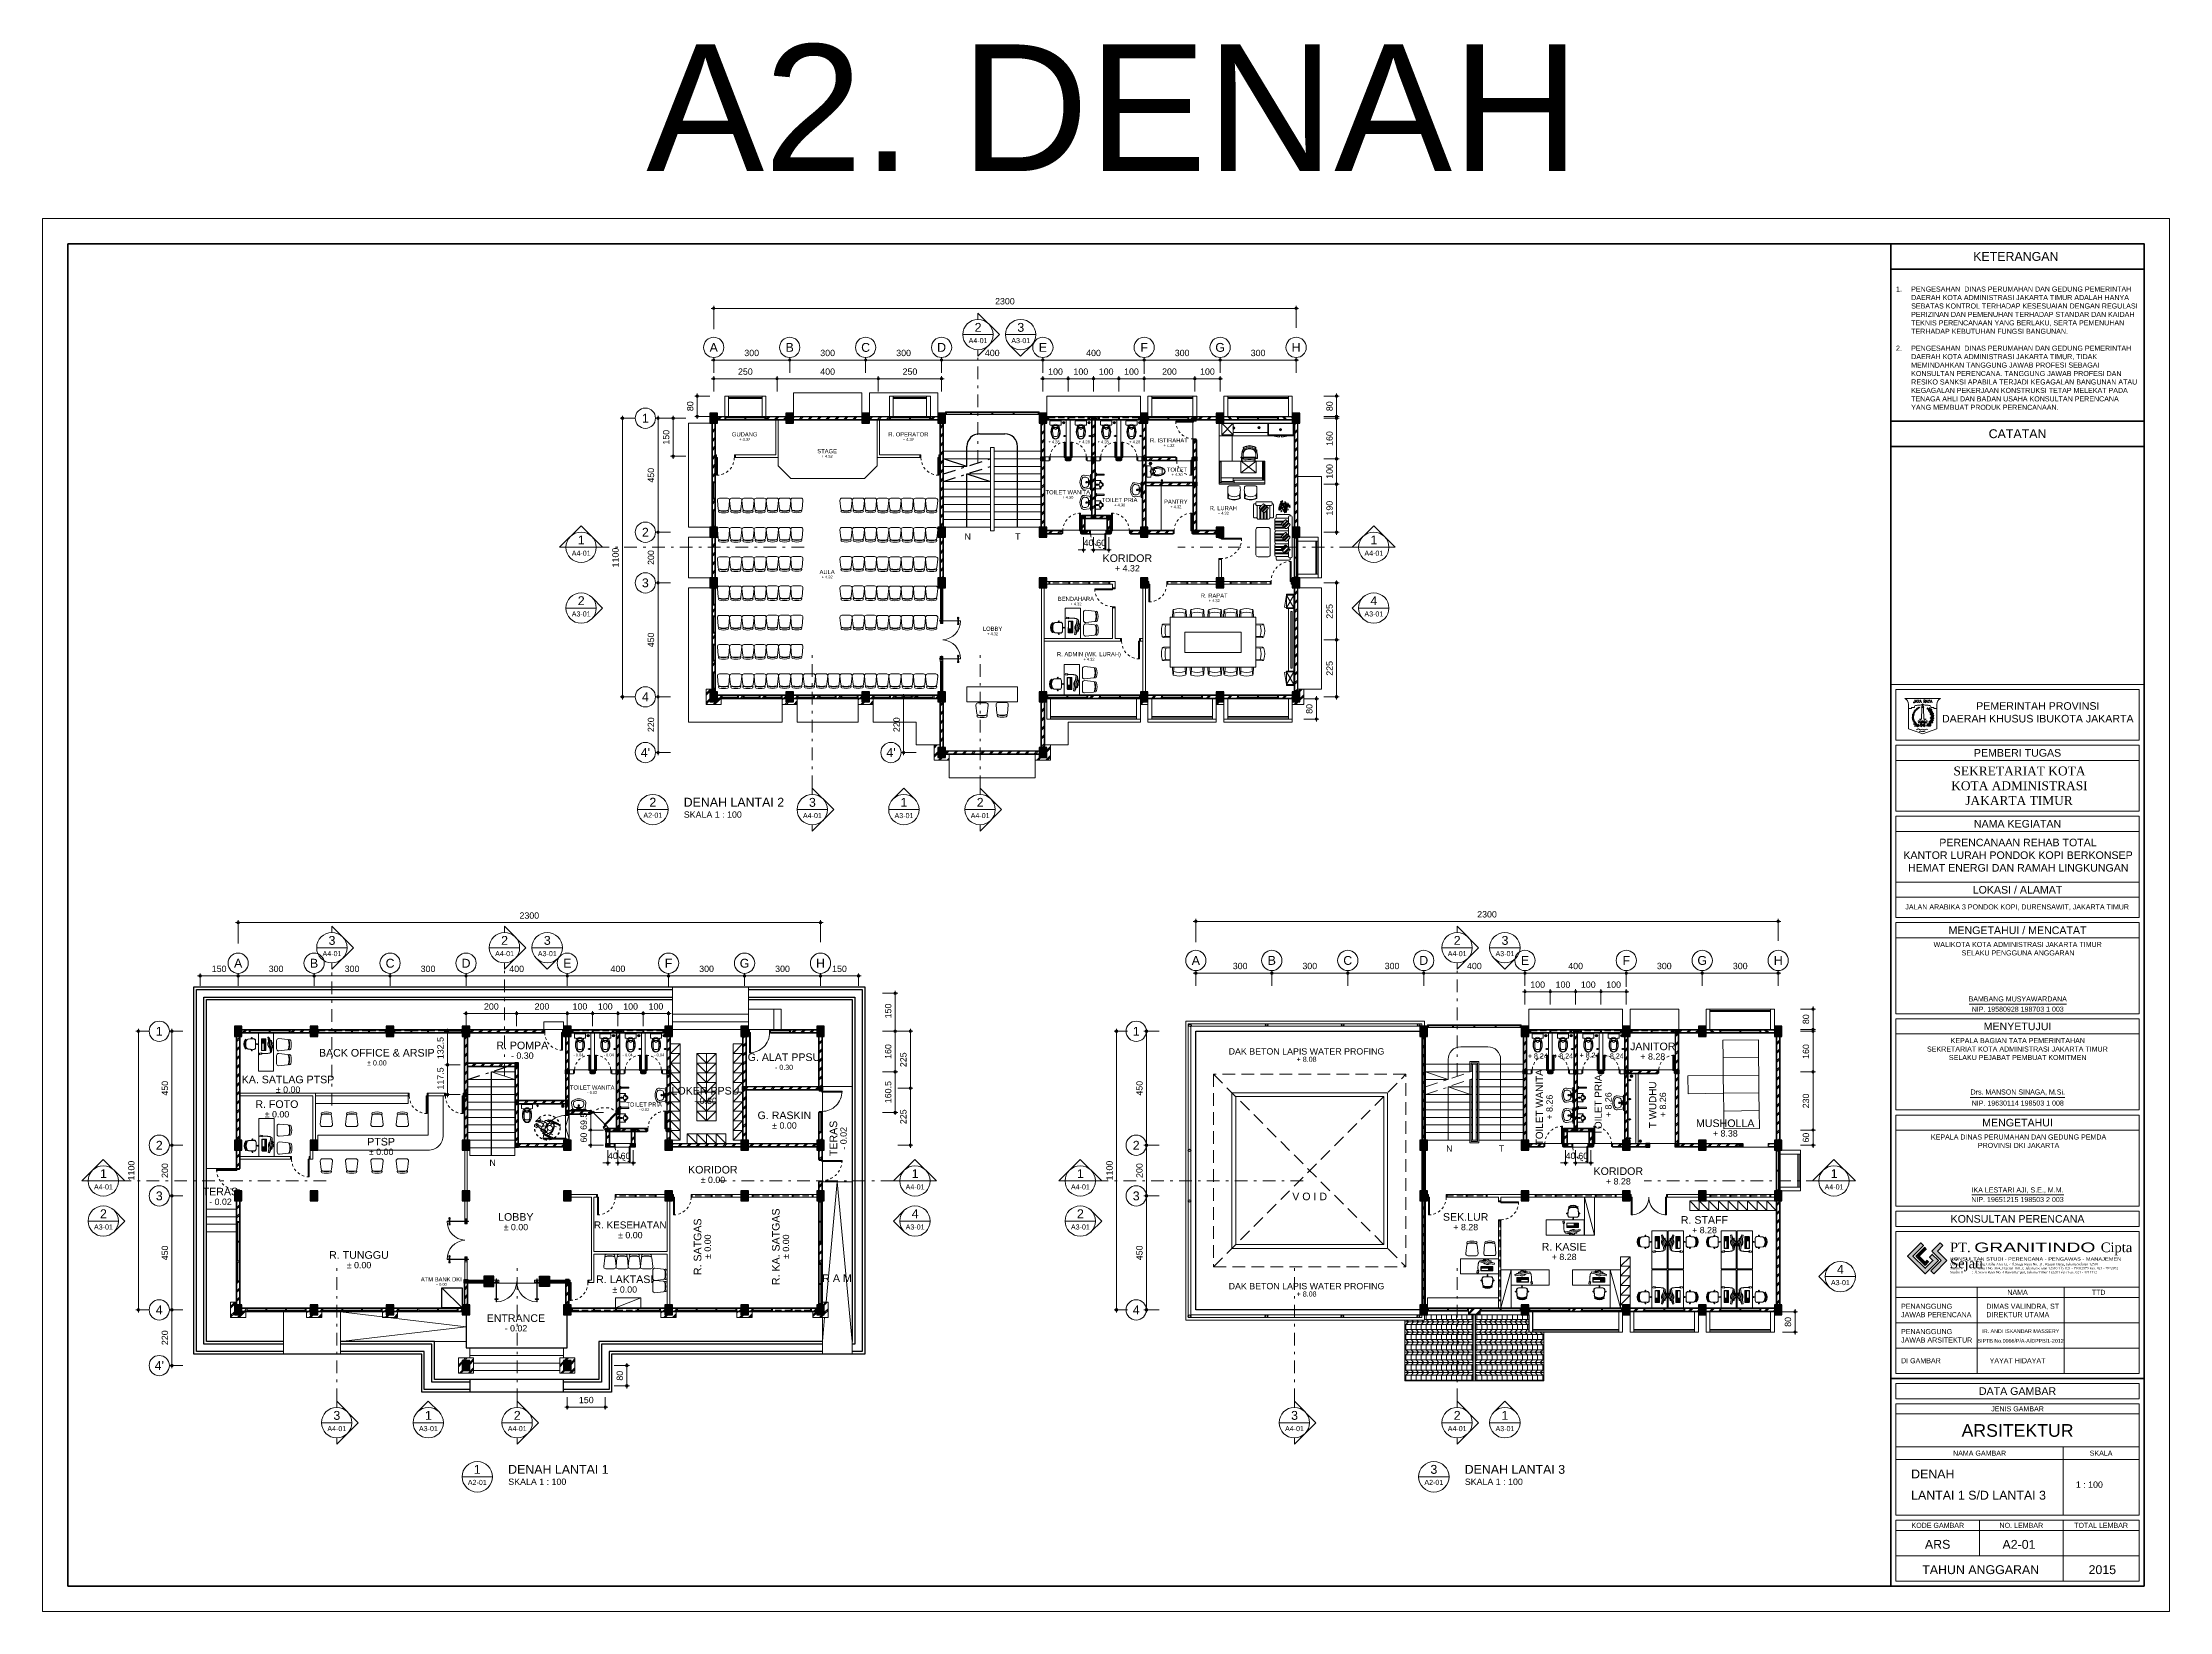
# Model space of a CAD drawing. Header units: millimetres. Extents: x -11 to 1625, y -267 to 195.
# Drawn here: x 1331.2 to 1415.2, y 118 to 179.9 of the extents above; entities that cross this region are included whole.
import ezdxf
from ezdxf.enums import TextEntityAlignment as Align

# ---------------------------------------------------------------- set-up
doc = ezdxf.new("R2010")
doc.units = ezdxf.units.MM
for name, pattern in [('ACAD_ISO02W100', [15, 12, -3]), ('DASHDOT', [1, 0.5, -0.25, 0, -0.25]), ('DASHDOT2', [0.5, 0.25, -0.125, 0, -0.125]), ('HIDDEN', [0.375, 0.25, -0.125]), ('JIS_02_0.7', [1.35, 0.75, -0.6]), ('JIS_02_1.0', [2, 1, -1])]:
    doc.linetypes.add(name, pattern=pattern)
for name, color, linetype, lineweight in [('ars', 11, 'Continuous', 5), ('atap', 7, 'Continuous', 20), ('dinding', 5, 'Continuous', 15), ('FURNITURE', 163, 'Continuous', 5), ('GRS KOP', 1, 'Continuous', 35), ('KOLOM', 1, 'Continuous', 30), ('kop', 7, 'Continuous', 20), ('kus', 63, 'Continuous', 15), ('KUSEN', 30, 'Continuous', 15), ('lan', 7, 'Continuous', 15), ('logo', 7, 'Continuous', 50), ('not', 7, 'Continuous', 20), ('PARTISI', 190, 'Continuous', 9), ('POHON', 84, 'Continuous', 0), ('SANITAIR', 4, 'Continuous', 5), ('sol kol', 8, 'Continuous', 0), ('tem', 5, 'Continuous', 20), ('u', 6, 'Continuous', 20)]:
    doc.layers.add(name, color=color, linetype=linetype, lineweight=lineweight)
doc.styles.add('ATTR', font='romans.shx', dxfattribs={"width": 0.8, "height": 1.735066})
doc.styles.add('BARU', font='complex.shx')
doc.styles.add('S', font='SIMPLEX', dxfattribs={"width": 1.1})
doc.styles.add('simplek', font='simplex.shx')
doc.styles.get("Standard").update_dxf_attribs({"font": 'ARIALUNI.TTF'})
doc.dimstyles.new('SK100', dxfattribs={"dimtxt": 0.25, "dimasz": 0.1, "dimexe": 0.1, "dimexo": 0, "dimgap": 0.15, "dimtad": 1, "dimdec": 0, "dimlfac": 100, "dimzin": 12, "dimdsep": 46, "dimtxsty": 'Standard', "dimblk": 'BULAT', "dimcen": 0.1, "dimclrd": 256, "dimclre": 256, "dimclrt": 256, "dimadec": 0, "dimazin": 3, "dimtfac": 1, "dimtdec": 0, "dimtofl": 0, "dimtmove": 0, "dimatfit": 3, "dimldrblk": 'BULAT', "dimfxl": 0, "dimtolj": 1, "dimtzin": 0, "dimlwd": -1, "dimlwe": -1, "dimarcsym": 0})
pattern_1 = [(45, (1349.4393, 126.65682), (-0.1767767, 0.1767767), []), (45, (1349.5018, 126.65682), (-0.1767767, 0.1767767), [])]
pattern_2 = [(45, (1350.4393, 126.65682), (-0.1767767, 0.1767767), []), (45, (1350.5018, 126.65682), (-0.1767767, 0.1767767), [])]
pattern_3 = [(45, (1348.4393, 126.65682), (-0.1767767, 0.1767767), []), (45, (1348.5018, 126.65682), (-0.1767767, 0.1767767), [])]
pattern_4 = [(45, (1367.22145, 152.53536), (-0.1767767, 0.1767767), []), (45, (1367.28395, 152.53536), (-0.1767767, 0.1767767), [])]
pattern_5 = [(45, (1368.22145, 152.53536), (-0.1767767, 0.1767767), []), (45, (1368.28395, 152.53536), (-0.1767767, 0.1767767), [])]
pattern_6 = [(45, (1349.9963, 59), (-0.1767767, 0.1767767), []), (45, (1350.0588, 59), (-0.1767767, 0.1767767), [])]
pattern_7 = [(45, (1357.22145, 127.71013), (-0.1767767, 0.1767767), []), (45, (1357.28395, 127.71013), (-0.1767767, 0.1767767), [])]
pattern_8 = [(45, (1386.26178, 129.83182), (-0.1767767, 0.1767767), []), (45, (1386.32428, 129.83182), (-0.1767767, 0.1767767), [])]
pattern_9 = [(45, (1387.26178, 129.83182), (-0.1767767, 0.1767767), []), (45, (1387.32428, 129.83182), (-0.1767767, 0.1767767), [])]
pattern_10 = [(45, (1067.21416, 61.1967), (-0.1767767, 0.1767767), []), (45, (1067.27666, 61.1967), (-0.1767767, 0.1767767), [])]
pattern_11 = [(45, (1085.9963, 85.40023), (-0.1767767, 0.1767767), []), (45, (1086.0588, 85.40023), (-0.1767767, 0.1767767), [])]

msp = doc.modelspace()

# ---------------------------------------------------------------- texts
at = {"layer": 'not', "insert": (1373.2141609, 174.8690704), "char_height": 5, "attachment_point": 7, "style": 'simplek'}
msp.add_mtext('\\pi-18.158;{\\f@Arial Unicode MS|b0|i0|c0|p34;A2. DENAH}', dxfattribs=at)
at = {"layer": 'not', "char_height": 0.25, "attachment_point": 1}
for s, width, insert in [('\\pi0.026688;N', 0.25, (1367.599214, 160.5617951)), ('\\pi0.026006;T', 0.25, (1369.599214, 160.5617951)), ('\\pi0.028606;N', 0.253834895, (1386.6196389, 136.3982559)), ('\\pi0.027924;T', 0.253834895, (1388.6946389, 136.3982559)), ('\\pi0.045177;N', 0.286976707, (1348.8186985, 135.8418609))]:
    msp.add_mtext_dynamic_manual_height_columns(s, width=width, gutter_width=12.5, heights=[0], dxfattribs=dict(at, insert=insert))

# ---------------------------------------------------------------- blocks, each defined once
blk = doc.blocks.new('logo granitindo baru')
at = {"layer": 'logo'}
for points in [[(1.03, 1.463), (0.916, 1.574), (0.366, 1.024), (1.1, 0.289), (1.652, 0.843), (1.392, 1.098), (1.281, 0.987), (1.423, 0.84), (1.102, 0.519), (0.594, 1.025)], [(1.721, 1.576), (1.381, 1.236), (1.771, 0.842), (1.341, 0.407), (1.454, 0.294), (2.001, 0.844), (1.609, 1.237), (1.835, 1.464)]]:
    blk.add_hatch(color=8, dxfattribs=at).paths.add_polyline_path(points)
blk.add_lwpolyline([(1.03, 1.463), (0.916, 1.574), (0.366, 1.024), (1.1, 0.289), (1.652, 0.843), (1.392, 1.098), (1.281, 0.987), (1.423, 0.84), (1.102, 0.519), (0.594, 1.025), (1.03, 1.463), (0.916, 1.574)], dxfattribs=at)
at = {"layer": 'logo', "lineweight": 13}
for points in [[(1.089, 1.403), (0.713, 1.026), (1.101, 0.638), (1.258, 0.794)], [(1.112, 1.38), (0.759, 1.026), (1.101, 0.683), (1.235, 0.817)], [(1.134, 1.357), (0.803, 1.026), (1.101, 0.728), (1.213, 0.839)], [(1.157, 1.334), (0.85, 1.026), (1.101, 0.775), (1.189, 0.863)]]:
    blk.add_lwpolyline(points, dxfattribs=at)
at = {"layer": 'logo', "lineweight": 0}
blk.add_lwpolyline([(1.721, 1.576), (1.381, 1.236), (1.771, 0.842), (1.341, 0.407), (1.454, 0.294), (2.001, 0.844), (1.609, 1.237), (1.835, 1.464), (1.721, 1.576)], dxfattribs=at)
at = {"layer": 'logo', "insert": (2.134, 0.975), "char_height": 0.1, "attachment_point": 1}
blk.add_mtext_dynamic_manual_height_columns('{\\f@Arial Unicode MS|b0|i0|c0|p34;\\H1.4x;\\W1.2;KONSULTAN STUDI - PERENCANA - PENGAWAS - MANAJEMEN\\fTimes New Roman|b0|i0|c0|p18;\\P\\pt0.9;\\H0.71429x;\\W1;Domisili ^I: Gedung Graha Arsa Lt. 4 Jl.Siaga Raya No. 31, Pejaten Barat, Jakarta Selatan 12510\\PStudio I ^I: Jl. Batu I No. 36A, Pejaten Timur, Jakarta Selatan 12510 Tlp. 021 - 71082879 Fax. 021 - 7972072\\PStudio II          : Jl. Sawo Raya No. 4 Rawamangun, Jakarta Timur 13220 Telp / Fax. 021 - 4717152}', width=9.56937, gutter_width=0, heights=[1.67], dxfattribs=at)
at = {"layer": 'logo', "insert": (2.134, 1.589), "char_height": 0.4, "width": 7.66452, "attachment_point": 1}
blk.add_mtext('{\\fTimes New Roman|b0|i0|c0|p18;PT. \\fCityBlueprint|b0|i0|c2|p2;\\W1.5;GRANITINDO \\fTimes New Roman|b0|i0|c0|p18;\\W1;Cipta Sejati}', dxfattribs=at)
blk = doc.blocks.new('kop')
at = {"layer": 'ars'}
for p, q in [((74.521, 35.599), (74.496, 35.614)), ((74.534, 35.595), (74.538, 35.581)), ((74.578, 35.526), (74.553, 35.541)), ((74.578, 35.526), (74.581, 35.555)), ((74.6, 35.468), (74.612, 35.457)), ((74.614, 35.467), (74.614, 35.452)), ((74.634, 35.366), (74.615, 35.388)), ((74.631, 35.289), (74.635, 35.273)), ((74.634, 35.366), (74.643, 35.394)), ((74.642, 35.304), (74.637, 35.29)), ((74.472, 34.989), (74.502, 34.992)), ((74.537, 35.048), (74.537, 35.078)), ((74.552, 35.066), (74.578, 35.081)), ((74.621, 35.202), (74.607, 35.228)), ((74.621, 35.202), (74.64, 35.225))]:
    blk.add_line(p, q, dxfattribs=at)
for centre, radius, start, end in [((73.816, 35.253), 0.061, 2.2926, 66.75394), ((73.901, 35.312), 0.061, 182.2926, 246.75394), ((73.906, 35.362), 0.061, 172.39949, 236.86083), ((73.812, 35.319), 0.061, 352.39949, 56.86083), ((73.916, 35.414), 0.061, 164.61904, 229.08037), ((73.817, 35.384), 0.061, 344.61904, 49.08037), ((73.933, 35.316), 0.061, 120.67989, 185.14122), ((74.278, 35.315), 0.405, 114.0856, 237.63251), ((73.842, 35.364), 0.061, 300.67989, 5.14122), ((73.923, 35.456), 0.0488, 158.86486, 223.3262), ((73.936, 35.271), 0.061, 130.573, 195.03434), ((73.852, 35.424), 0.061, 292.89943, 357.36077), ((73.937, 35.365), 0.061, 112.89943, 177.36077), ((73.842, 35.44), 0.0488, 338.86486, 43.3262), ((73.837, 35.302), 0.061, 310.573, 15.03434), ((73.873, 35.469), 0.0488, 287.14526, 351.60659), ((73.935, 35.415), 0.0488, 107.14526, 171.60659), ((73.942, 35.493), 0.0488, 150.29963, 214.76097), ((73.859, 35.489), 0.0488, 330.29963, 34.76097), ((73.948, 35.451), 0.0488, 98.58003, 163.04136), ((73.894, 35.513), 0.0488, 278.58003, 343.04136), ((73.961, 35.528), 0.0488, 145.79893, 210.26027), ((73.879, 35.531), 0.0488, 325.79893, 30.26027), ((73.916, 35.552), 0.0488, 274.07933, 338.54067), ((73.965, 35.485), 0.0488, 94.07933, 158.54067), ((73.985, 35.56), 0.0488, 139.36791, 203.82924), ((73.904, 35.572), 0.0488, 319.36791, 23.82924), ((73.984, 35.517), 0.0488, 87.6483, 152.10964), ((73.943, 35.589), 0.0488, 267.6483, 332.10964), ((74.012, 35.589), 0.0488, 133.84164, 198.30297), ((73.932, 35.609), 0.0488, 313.84164, 18.30297), ((74.007, 35.547), 0.0488, 82.12203, 146.58337), ((73.973, 35.622), 0.0488, 262.12203, 326.58337), ((74.036, 35.612), 0.0439, 126.62395, 191.08528), ((73.967, 35.639), 0.0439, 306.62395, 11.08528), ((74.026, 35.575), 0.0439, 74.90434, 139.36568), ((74.005, 35.646), 0.0439, 254.90434, 319.36568), ((74, 35.656), 0.0352, 303.96096, 8.42229), ((74.054, 35.632), 0.0352, 123.96096, 188.42229), ((74.045, 35.603), 0.0352, 72.24135, 136.70269), ((74.03, 35.66), 0.0352, 252.24135, 316.70269), ((74.027, 35.676), 0.0352, 297.74061, 2.20194), ((74.078, 35.647), 0.0352, 117.74061, 182.20194), ((74.066, 35.619), 0.0352, 66.021, 130.48234), ((74.057, 35.677), 0.0352, 246.021, 310.48234), ((74.097, 35.661), 0.0281, 113.40069, 177.86202), ((74.058, 35.688), 0.0281, 293.40069, 357.86202), ((74.086, 35.64), 0.0281, 61.68108, 126.14242), ((74.082, 35.687), 0.0281, 241.68108, 306.14242), ((74.082, 35.701), 0.0281, 293.40069, 357.86202), ((74.121, 35.674), 0.0281, 113.40069, 177.86202), ((74.11, 35.653), 0.0281, 61.68108, 126.14242), ((74.106, 35.7), 0.0281, 241.68108, 306.14242), ((74.117, 35.713), 0.0281, 260.93685, 325.39819), ((74.136, 35.669), 0.0281, 80.93685, 145.39819), ((74.232, 35.315), 0.405, 302.36749, 44.48513), ((74.485, 35.674), 0.0613, 235.51536, 280.6207), ((74.445, 35.613), 0.0507, 1.42482, 71.62404), ((74.541, 35.601), 0.0613, 235.51536, 280.6207), ((74.589, 35.652), 0.0795, 151.18188, 225.99565), ((74.502, 35.54), 0.0507, 1.42482, 71.62404), ((74.526, 35.44), 0.0795, 20.9123, 95.72607), ((74.592, 35.547), 0.0795, 200.9123, 275.72607), ((74.464, 35.633), 0.0795, 331.18188, 45.99565), ((74.611, 35.596), 0.0507, 162.59462, 232.79384), ((74.623, 35.449), 0.0613, 217.22881, 262.33415), ((74.538, 35.6), 0.0613, 313.59796, 358.7033), ((74.663, 35.361), 0.0795, 171.16409, 245.97786), ((74.552, 35.301), 0.0795, 351.16409, 65.97786), ((74.566, 35.403), 0.0507, 343.13827, 53.33749), ((74.562, 35.252), 0.0507, 331.52956, 41.72878), ((74.684, 35.504), 0.0795, 133.19986, 208.01363), ((74.559, 35.525), 0.0795, 313.19986, 28.01363), ((74.682, 35.427), 0.0507, 150.06789, 220.26711), ((74.688, 35.241), 0.0507, 128.27812, 198.47734), ((74.721, 35.315), 0.0795, 113.30268, 188.11645), ((74.611, 35.377), 0.0795, 293.30268, 8.11645), ((74.611, 35.447), 0.0613, 301.07123, 346.17657), ((73.829, 35.191), 0.061, 12.66278, 77.12411), ((73.902, 35.264), 0.061, 192.66278, 257.12411), ((73.907, 35.225), 0.061, 200.21515, 264.67648), ((73.844, 35.143), 0.061, 20.21515, 84.67648), ((73.921, 35.183), 0.061, 206.16011, 270.62144), ((73.867, 35.095), 0.061, 26.16011, 90.62144), ((73.943, 35.23), 0.061, 140.94317, 205.40451), ((73.841, 35.243), 0.061, 320.94317, 25.40451), ((73.941, 35.145), 0.061, 208.50798, 272.96932), ((73.891, 35.055), 0.061, 28.50798, 92.96932), ((73.957, 35.19), 0.061, 140.94317, 205.40451), ((73.854, 35.203), 0.061, 320.94317, 25.40451), ((73.921, 35.015), 0.061, 40.03108, 104.49242), ((73.953, 35.113), 0.061, 220.03108, 284.49242), ((73.974, 35.153), 0.061, 146.90284, 211.36418), ((73.871, 35.155), 0.061, 326.90284, 31.36418), ((73.956, 34.978), 0.061, 49.20062, 113.66196), ((73.971, 35.08), 0.061, 229.20062, 293.66196), ((73.997, 35.115), 0.061, 146.69526, 211.1566), ((73.893, 35.117), 0.061, 326.69526, 31.1566), ((74.021, 35.084), 0.061, 144.86352, 209.32486), ((73.918, 35.089), 0.061, 324.86352, 29.32486), ((73.99, 34.949), 0.061, 44.42228, 108.88361), ((74.014, 35.049), 0.061, 224.42228, 288.88361), ((74.049, 35.054), 0.061, 144.49027, 208.9516), ((73.946, 35.059), 0.061, 324.49027, 28.9516), ((74.08, 35.031), 0.061, 156.18026, 220.64159), ((73.978, 35.016), 0.061, 336.18026, 40.64159), ((74.567, 35.052), 0.0795, 137.1076, 211.92137), ((74.441, 35.064), 0.0795, 317.1076, 31.92137), ((74.547, 34.969), 0.0507, 83.44322, 153.64244), ((74.537, 35.042), 0.0613, 234.44656, 279.55191), ((74.569, 34.993), 0.0612, 69.89618, 144.70994), ((74.541, 35.085), 0.0612, 249.89618, 324.70994), ((74.582, 35.119), 0.0613, 176.98724, 222.09259), ((74.509, 35.12), 0.0507, 302.89671, 13.09593), ((74.644, 35.186), 0.0795, 153.08913, 227.9029), ((74.627, 35.286), 0.0613, 205.62009, 250.72544), ((74.52, 35.163), 0.0795, 333.08913, 47.9029), ((74.629, 35.078), 0.0507, 106.58179, 176.78101), ((74.591, 35.141), 0.0613, 257.58513, 302.69047), ((74.602, 35.228), 0.0795, 271.02002, 345.83379), ((74.68, 35.129), 0.0795, 91.02002, 165.83379), ((74.63, 35.285), 0.0613, 279.28146, 324.3868)]:
    blk.add_arc(centre, radius, start, end, dxfattribs=at)
at = {"layer": 'ars', "color": 11}
for centre, radius, start, end in [((74.491, 34.995), 0.0613, 158.86957, 203.97492), ((74.422, 35.02), 0.0507, 284.77904, 354.97826), ((74.44, 34.986), 0.016, 270, 302.36749)]:
    blk.add_arc(centre, radius, start, end, dxfattribs=at)
at = {"layer": 'ars'}
for points, start_tangent, end_tangent in [([(74.461, 35.651), (74.466, 35.634), (74.45, 35.624), (74.429, 35.623), (74.426, 35.64), (74.439, 35.661), (74.444, 35.672), (74.461, 35.663), (74.461, 35.651)], (0.714442, -0.699695), (0.714442, -0.699695)), ([(74.518, 35.578), (74.523, 35.561), (74.507, 35.551), (74.486, 35.55), (74.483, 35.567), (74.496, 35.588), (74.501, 35.599), (74.518, 35.589), (74.518, 35.578)], (0.714442, -0.699695), (0.714442, -0.699695)), ([(74.594, 35.435), (74.593, 35.416), (74.574, 35.412), (74.555, 35.418), (74.556, 35.435), (74.576, 35.451), (74.584, 35.459), (74.597, 35.445), (74.594, 35.435)], (0.458819, -0.88853), (0.458819, -0.88853)), ([(74.596, 35.277), (74.591, 35.26), (74.572, 35.259), (74.554, 35.269), (74.559, 35.285), (74.581, 35.297), (74.591, 35.303), (74.601, 35.287), (74.596, 35.277)], (0.270637, -0.962681), (0.270637, -0.962681)), ([(74.571, 35.605), (74.582, 35.591), (74.6, 35.598), (74.612, 35.615), (74.601, 35.627), (74.576, 35.629), (74.564, 35.631), (74.562, 35.612), (74.571, 35.605)], (0.149901, -0.988701), (0.149901, -0.988701)), ([(74.644, 35.445), (74.652, 35.429), (74.671, 35.432), (74.687, 35.445), (74.678, 35.46), (74.654, 35.467), (74.643, 35.472), (74.637, 35.453), (74.644, 35.445)], (-0.068112, -0.997678), (-0.068112, -0.997678)), ([(74.66, 35.272), (74.661, 35.253), (74.68, 35.25), (74.699, 35.256), (74.697, 35.273), (74.677, 35.288), (74.669, 35.297), (74.656, 35.282), (74.66, 35.272)], (-0.433585, -0.901113), (-0.433585, -0.901113)), ([(74.463, 35.013), (74.447, 35.004), (74.433, 35.018), (74.428, 35.037), (74.443, 35.045), (74.467, 35.037), (74.479, 35.034), (74.474, 35.016), (74.463, 35.013)], (-0.515761, -0.856733), (-0.515761, -0.856733)), ([(74.551, 35.127), (74.539, 35.113), (74.521, 35.122), (74.51, 35.139), (74.522, 35.151), (74.547, 35.151), (74.559, 35.152), (74.56, 35.133), (74.551, 35.127)], (-0.223771, -0.974642), (-0.223771, -0.974642)), ([(74.549, 35.011), (74.537, 34.997), (74.548, 34.981), (74.566, 34.972), (74.576, 34.985), (74.573, 35.01), (74.573, 35.022), (74.554, 35.021), (74.549, 35.011)], (-0.942817, -0.33331), (-0.942817, -0.33331)), ([(74.614, 35.117), (74.608, 35.1), (74.624, 35.089), (74.645, 35.088), (74.649, 35.104), (74.636, 35.126), (74.631, 35.137), (74.614, 35.128), (74.614, 35.117)], (-0.735998, -0.676983), (-0.735998, -0.676983))]:
    blk.add_spline(points, degree=3, dxfattribs=dict(at, start_tangent=start_tangent, end_tangent=end_tangent))
for points in [[(74.445, 34.97), (74.47, 34.975), (74.522, 34.973), (74.56, 34.955)], [(74.445, 34.97), (74.468, 34.959), (74.518, 34.947), (74.56, 34.955)]]:
    blk.add_spline(points, degree=3, dxfattribs=at)
at = {"layer": 'GRS KOP'}
for p, q in [((73, 1), (73, 54)), ((83, 1), (83, 54)), ((73, 53), (83, 53)), ((73, 47), (83, 47)), ((73, 46), (83, 46)), ((73, 9.2), (83, 9.2))]:
    blk.add_line(p, q, dxfattribs=at)
blk.add_lwpolyline([(1, 54), (83, 54), (83, 1), (1, 1)], close=True, dxfattribs=at)
at = {"layer": 'kop', "color": 7}
for p, q in [((84, 55), (0, 55)), ((0, 55), (0, 0)), ((84, 55), (84, 0)), ((84, 55), (84, 0)), ((74.205, 35.69), (74.305, 35.69)), ((74.225, 35.67), (74.205, 35.23)), ((74.235, 35.698), (74.275, 35.698)), ((74.285, 35.67), (74.305, 35.23)), ((74.075, 35.17), (74.124, 35.17)), ((74.075, 35.17), (74.095, 35.09)), ((74.095, 35.09), (74.415, 35.09)), ((74.124, 35.23), (74.124, 35.228)), ((74.124, 35.23), (74.205, 35.23)), ((74.124, 35.228), (74.129, 35.228)), ((74.124, 35.17), (74.134, 35.13)), ((74.134, 35.13), (74.376, 35.13)), ((74.195, 35.15), (74.235, 35.15)), ((74.275, 35.15), (74.315, 35.15)), ((74.305, 35.23), (74.386, 35.23)), ((74.376, 35.13), (74.386, 35.17)), ((74.381, 35.228), (74.386, 35.228)), ((74.386, 35.23), (74.386, 35.228)), ((74.386, 35.17), (74.435, 35.17)), ((74.415, 35.09), (74.435, 35.17)), ((0, 0), (84, 0))]:
    blk.add_line(p, q, dxfattribs=at)
at = {"layer": 'kop'}
for p, q in [((83, 36.6), (73, 36.6)), ((73.2, 34.4), (73.2, 36.4)), ((82.8, 36.4), (73.2, 36.4)), ((82.8, 34.4), (82.8, 36.4)), ((82.8, 34.4), (73.2, 34.4)), ((73.2, 31.6), (73.2, 34.2)), ((82.8, 34.2), (73.2, 34.2)), ((82.8, 31.6), (82.8, 34.2)), ((82.8, 33.6), (73.2, 33.6)), ((82.8, 31.6), (73.2, 31.6)), ((73.2, 27.4), (73.2, 31.4)), ((82.8, 31.4), (73.2, 31.4)), ((82.8, 27.4), (82.8, 31.4)), ((82.8, 30.8), (73.2, 30.8)), ((82.8, 28.8), (73.2, 28.8)), ((82.8, 28.2), (73.2, 28.2)), ((82.8, 27.4), (73.2, 27.4)), ((73.2, 23.6), (73.2, 27.2)), ((82.8, 27.2), (73.2, 27.2)), ((82.8, 23.6), (82.8, 27.2)), ((82.8, 26.6), (73.2, 26.6)), ((82.8, 23.6), (73.2, 23.6)), ((76.089, 23.976), (79.928, 23.976)), ((73.2, 19.8), (73.2, 23.4)), ((82.8, 23.4), (73.2, 23.4)), ((82.8, 22.8), (73.2, 22.8)), ((82.8, 19.8), (82.8, 23.4)), ((76.127, 20.296), (79.863, 20.296)), ((82.8, 19.8), (73.2, 19.8)), ((73.2, 16), (73.2, 19.6)), ((82.8, 19.6), (73.2, 19.6)), ((82.8, 16), (82.8, 19.6)), ((82.8, 19), (73.2, 19)), ((82.8, 16), (73.2, 16)), ((73.2, 9.4), (73.2, 15)), ((82.8, 15), (73.2, 15)), ((82.8, 9.4), (82.8, 15)), ((82.8, 12.8), (73.2, 12.8)), ((76.4, 9.4), (76.4, 12.8)), ((79.842, 9.4), (79.842, 12.8)), ((82.8, 12.4), (73.2, 12.4)), ((73.2, 12.4), (73.2, 11.4)), ((82.8, 11.4), (73.2, 11.4)), ((82.8, 10.4), (73.2, 10.4)), ((82.8, 9.4), (73.2, 9.4)), ((73.2, 7.8), (82.8, 7.8)), ((73.2, 6.5), (82.8, 6.5)), ((73.2, 6), (82.8, 6)), ((79.8, 3.8), (79.8, 6.5)), ((76.5, 2.2), (76.5, 3.6)), ((79.8, 1.2), (79.8, 3.6)), ((73.2, 3.2), (82.8, 3.2)), ((73.2, 2.2), (82.8, 2.2))]:
    blk.add_line(p, q, dxfattribs=at)
at = {"layer": 'kop', "color": 5}
for p, q in [((74.955, 36.05), (73.555, 36.05)), ((73.695, 35.81), (73.695, 34.85)), ((73.695, 35.65), (73.815, 35.65)), ((73.815, 35.69), (73.815, 35.65)), ((73.815, 35.69), (73.935, 35.69)), ((73.935, 35.73), (73.935, 35.69)), ((74.575, 35.73), (74.575, 35.69)), ((74.695, 35.69), (74.575, 35.69)), ((74.695, 35.69), (74.695, 35.65)), ((74.815, 35.65), (74.695, 35.65)), ((74.815, 35.81), (74.815, 34.85)), ((73.695, 34.85), (74.255, 34.65)), ((74.225, 34.95), (74.171, 35.022)), ((74.255, 34.986), (74.203, 35.046)), ((74.225, 34.95), (74.21, 34.93)), ((74.255, 34.986), (74.307, 35.046)), ((74.255, 34.65), (74.815, 34.85)), ((74.285, 34.95), (74.339, 35.022)), ((74.285, 34.95), (74.3, 34.93))]:
    blk.add_line(p, q, dxfattribs=at)
at = {"layer": 'kop', "color": 7}
for points in [[(74.235, 35.698), (74.233, 35.701), (74.231, 35.704), (74.229, 35.707), (74.228, 35.71), (74.227, 35.713), (74.227, 35.715), (74.226, 35.718), (74.226, 35.72), (74.226, 35.723), (74.226, 35.725), (74.226, 35.728), (74.226, 35.731), (74.226, 35.733), (74.227, 35.736), (74.228, 35.738), (74.229, 35.741), (74.23, 35.743), (74.232, 35.746), (74.234, 35.749), (74.236, 35.753), (74.24, 35.758), (74.244, 35.763), (74.249, 35.77), (74.255, 35.778)], [(74.275, 35.698), (74.277, 35.701), (74.279, 35.704), (74.281, 35.707), (74.282, 35.71), (74.283, 35.713), (74.283, 35.715), (74.284, 35.718), (74.284, 35.72), (74.284, 35.723), (74.284, 35.725), (74.284, 35.728), (74.284, 35.731), (74.284, 35.733), (74.283, 35.736), (74.282, 35.738), (74.281, 35.741), (74.28, 35.743), (74.278, 35.746), (74.276, 35.749), (74.274, 35.753), (74.27, 35.758), (74.266, 35.763), (74.261, 35.77), (74.255, 35.778)]]:
    blk.add_lwpolyline(points, dxfattribs=at)
at = {"layer": 'kop', "color": 1}
blk.add_lwpolyline([(74.07, 34.97), (74.44, 34.97)], close=True, dxfattribs=at)
at = {"layer": 'kop', "color": 5}
for points in [[(74.21, 34.97), (74.18, 34.93)], [(74.3, 34.97), (74.33, 34.93)]]:
    blk.add_lwpolyline(points, dxfattribs=at)
at = {"layer": 'kop'}
blk.add_lwpolyline([(76.189, 16.449), (79.826, 16.449)], dxfattribs=at)
for points in [[(73.2, 15.2), (82.8, 15.2), (82.8, 15.8), (73.2, 15.8)], [(73.2, 8.4), (82.8, 8.4), (82.8, 9), (73.2, 9)], [(73.2, 3.8), (82.8, 3.8), (82.8, 8.2), (73.2, 8.2)], [(73.2, 1.2), (82.8, 1.2), (82.8, 3.6), (73.2, 3.6)]]:
    blk.add_lwpolyline(points, close=True, dxfattribs=at)
at = {"layer": 'kop', "color": 5}
for centre, radius, start, end in [((73.419, 35.81), 0.276, 0, 60.51287), ((73.975, 35.73), 0.04, 90, 180), ((74.535, 35.73), 0.04, 0, 90), ((75.091, 35.81), 0.276, 119.48713, 180), ((74.187, 35.034), 0.02, 36.8699, 216.8699), ((74.323, 35.034), 0.02, 323.1301, 143.1301)]:
    blk.add_arc(centre, radius, start, end, dxfattribs=at)
at = {"layer": 'kop', "color": 7}
for centre, radius, start, end in [((74.198, 35.663), 0.0283, 15, 75), ((74.312, 35.663), 0.0283, 105, 165), ((74.079, 35.119), 0.12, 15, 65.38943), ((74.255, 35.15), 0.02, 0, 180), ((74.431, 35.119), 0.12, 114.61057, 165)]:
    blk.add_arc(centre, radius, start, end, dxfattribs=at)
at = {"layer": 'kop', "color": 1}
blk.add_arc((74.07, 34.986), 0.016, 237.63251, 270, dxfattribs=at)
at = {"layer": 'kop', "color": 5}
for points in [[(74.255, 35.83), (74.232, 35.807), (74.2, 35.793), (74.12, 35.782), (74.046, 35.777), (73.975, 35.77)], [(74.255, 35.83), (74.278, 35.807), (74.31, 35.793), (74.39, 35.782), (74.464, 35.777), (74.535, 35.77)], [(74.023, 34.99), (74.006, 34.984), (73.974, 34.992), (73.925, 35.01), (73.891, 35.041)], [(74.038, 34.971), (74.016, 34.967), (73.997, 34.959), (73.964, 34.956), (73.932, 34.964)], [(74.082, 34.965), (74.066, 34.956), (74.034, 34.952), (74.006, 34.952), (73.992, 34.948)], [(74.015, 34.807), (74.089, 34.844), (74.162, 34.807), (74.249, 34.833), (74.326, 34.809), (74.4, 34.83), (74.45, 34.817)], [(74.125, 34.97), (74.104, 34.959), (74.093, 34.947), (74.051, 34.932), (74.033, 34.937)], [(74.113, 34.984), (74.085, 34.986), (74.071, 34.993), (74.051, 34.993)], [(74.125, 34.97), (74.112, 34.996), (74.085, 35.02), (74.081, 35.031)], [(74.12, 34.747), (74.16, 34.759), (74.204, 34.744), (74.255, 34.753), (74.3, 34.744), (74.332, 34.758), (74.357, 34.749)]]:
    blk.add_spline(points, degree=3, dxfattribs=at)
at = {"xscale": 0.9500000000000455, "yscale": 0.9500000000000455, "zscale": 0.9500000000000455}
blk.add_blockref('logo granitindo baru', (73.307, 13.056), dxfattribs=at)
at = {"layer": 'kop'}
for s, height, p in [('KETERANGAN ', 0.35, (78, 53.5)), ('CATATAN', 0.35, (78, 46.5)), ('DAERAH KHUSUS IBUKOTA JAKARTA', 0.29998, (78.8, 35.25)), ('PEMERINTAH PROVINSI', 0.29998, (78.8, 35.75)), ('PEMBERI TUGAS', 0.3, (78, 33.9)), ('NAMA KEGIATAN', 0.3, (78, 31.1)), ('LOKASI / ALAMAT', 0.3, (78, 28.5)), ('JALAN ARABIKA 3 PONDOK KOPI, DURENSAWIT, JAKARTA TIMUR', 0.2, (77.986, 27.8)), ('MENGETAHUI / MENCATAT', 0.3, (78, 26.9)), ('BAMBANG MUSYAWARDANA', 0.19926, (78.007, 24.183)), ('NIP. 19580928 198703 1 003', 0.19926, (78.007, 23.78)), ('MENYETUJUI', 0.3, (78, 23.1)), ('Drs. MANSON SINAGA, M.Si.', 0.19926, (78.009, 20.496)), ('NIP. 19630114 198503 1 008', 0.19926, (78.009, 20.071)), ('MENGETAHUI', 0.3, (78, 19.3)), ('NIP. 19651215 198503 2 003', 0.2, (77.999, 16.264)), ('IKA LESTARI AJI, S.E., M.M.', 0.2, (77.999, 16.625)), ('KONSULTAN PERENCANA', 0.3, (78, 15.5)), ('NAMA', 0.2, (78, 12.6)), ('TTD', 0.2, (81.2, 12.6)), ('DATA GAMBAR', 0.3, (78, 8.7)), ('JENIS GAMBAR', 0.2, (78, 8)), ('ARSITEKTUR', 0.5, (78, 7.146)), ('NAMA GAMBAR', 0.2, (76.5, 6.25)), ('SKALA', 0.2, (81.3, 6.25)), ('KODE GAMBAR', 0.2, (74.85, 3.4)), ('NO. LEMBAR', 0.2, (78.15, 3.4)), ('TOTAL LEMBAR', 0.2, (81.3, 3.4)), ('ARS', 0.35, (74.844, 2.65)), ('TAHUN ANGGARAN', 0.35, (76.545, 1.65)), ('2015', 0.35, (81.349, 1.65))]:
    blk.add_text(s, height=height, dxfattribs=at).set_placement(p, align=Align.MIDDLE)
at = {"layer": 'kop', "color": 5, "style": 'BARU', "width": 0.9}
blk.add_text('JAYA RAYA', height=0.12, dxfattribs=at).set_placement((74.255, 35.93), align=Align.MIDDLE)
at = {"layer": 'kop'}
blk.add_text('SIPTB No.0066/P/A-A/DPPB/1-2012', height=0.15, dxfattribs=at).set_placement((78.122, 10.609), align=Align.CENTER)
for s, insert, char_height, width, attachment_point in [('\\pi-0.6,l0.6,t0.6;1.^IPENGESAHAN  DINAS PERUMAHAN DAN GEDUNG PEMERINTAH DAERAH KOTA ADMINISTRASI JAKARTA TIMUR ADALAH HANYA SEBATAS KONTROL TERHADAP KESESUAIAN DENGAN REGULASI PERIZINAN DAN PEMENUHAN TERHADAP STANDAR DAN KAIDAH TEKNIS PERENCANAAN YANG BERLAKU, SERTA PEMENUHAN TERHADAP KEBUTUHAN FUNGSI BANGUNAN.\\P\\P2.^IPENGESAHAN  DINAS PERUMAHAN DAN GEDUNG PEMERINTAH DAERAH KOTA ADMINISTRASI JAKARTA TIMUR, TIDAK MEMINDAHKAN TANGGUNG JAWAB PROFESI SEBAGAI KONSULTAN PERENCANA. TANGGUNG JAWAB PROFESI DAN RESIKO SANKSI APABILA TERJADI KEGAGALAN BANGUNAN ATAU KEGAGALAN PEKERJAAN KONSTRUKSI TETAP MELEKAT PADA TENAGA AHLI DAN BADAN USAHA KONSULTAN PERENCANA YANG MEMBUAT PRODUK PERENCANAAN.', (73.2, 49.875), 0.2, 9.6, 4), ('PENANGGUNG\\PJAWAB PERENCANA', (73.4, 12.15), 0.2, 8.33062, 1), ('DIMAS VALINDRA, ST\\PDIREKTUR UTAMA', (76.77, 12.15), 0.2, 8.16499, 1), ('PENANGGUNG\\PJAWAB ARSITEKTUR', (73.4, 11.15), 0.2, 8.79211, 1), ('IR. ANDI ISKANDAR MASSERY', (76.609, 11.143), 0.15, 4.04264, 1), ('DI GAMBAR', (73.4, 10), 0.2, 7.59768, 1)]:
    blk.add_mtext(s, dxfattribs=dict(at, insert=insert, char_height=char_height, width=width, attachment_point=attachment_point))
at = {"layer": 'kop', "attachment_point": 1, "style": 'BARU'}
for s, width, insert, char_height in [('\\pi1.4375;{\\fRomantic|b0|i0|c2|p2;SEKRETARIAT KOTA\\P\\pi1.3461;KOTA ADMINISTRASI\\P\\pi1.9027;JAKARTA TIMUR}', 7.94943, (74.033, 33.359), 0.35), ('\\pi0.65609;{\\fArial|b0|i0|c0|p34;WALIKOTA KOTA ADMINISTRASI JAKARTA TIMUR\\P\\pi1.7645;SELAKU PENGGUNA ANGGARAN}', 7.94943, (74.027, 26.434), 0.2), ('\\pi1.5072;{\\fArial|b0|i0|c0|p34;KEPALA BAGIAN TATA PEMERINTAHAN\\P\\pi0.57794;SEKRETARIAT KOTA ADMINISTRASI JAKARTA TIMUR\\P\\pi1.4412;SELAKU PEJABAT PEMBUAT KOMITMEN}', 8.28085, (73.847, 22.638), 0.2), ('\\pi1.1521;{\\fArial|b0|i0|c0|p34;KEPALA DINAS PERUMAHAN DAN GEDUNG PEMDA\\P\\pi3.0079;PROVINSI DKI JAKARTA}', 9.20836, (73.427, 18.833), 0.2)]:
    blk.add_mtext_dynamic_manual_height_columns(s, width=width, gutter_width=1.5, heights=[0], dxfattribs=dict(at, insert=insert, char_height=char_height))
at = {"layer": 'kop', "insert": (73.464, 30.51), "char_height": 0.3, "attachment_point": 1}
blk.add_mtext_dynamic_manual_height_columns('\\pi1.446;PERENCANAAN REHAB TOTAL \\P\\pi0.026798;KANTOR LURAH PONDOK KOPI BERKONSEP \\P\\pi0.21087;HEMAT ENERGI DAN RAMAH LINGKUNGAN', width=9.06362, gutter_width=1.5, heights=[0], dxfattribs=at)
at = {"layer": 'kop', "style": 'BARU', "flags": 4}
for p, height in [((73.8, 5.4), 0.35), ((73.8, 4.9), 0.35), ((80.303, 5.382), 0.25), ((73.8, 4.4), 0.35), ((80.303, 4.882), 0.25), ((80.303, 4.382), 0.25)]:
    blk.add_attdef('-', p, '', height=height, dxfattribs=at)
at = {"layer": 'kop', "flags": 4}
for tag, p in [('AR-00', (78.057, 2.648)), ('00', (81.238, 2.647))]:
    blk.add_attdef(tag, text='', height=0.35, dxfattribs=at).set_placement(p, align=Align.MIDDLE)
blk = doc.blocks.new('Ndtpd')
blk.add_line((0.75, 0), (-0.75, 0))
blk.add_circle((0, 0), 0.747)
at = {"flags": 4}
for tag, height, p in [('NO', 0.5, (0, 0.15)), ('NOLBR', 0.3, (0, -0.4))]:
    blk.add_attdef(tag, text='', height=height, dxfattribs=at).set_placement(p, align=Align.CENTER)
for tag, p, height in [('NDTPD', (1.52, 0.15), 0.5), ('SKALA', (1.52, -0.4), 0.3)]:
    blk.add_attdef(tag, p, '', height=height, dxfattribs=at)
blk = doc.blocks.new('BULAT')
for p, q in [((-1, 0), (1, 0)), ((0, -1), (0, 1))]:
    blk.add_line(p, q)
blk.add_circle((0, 0), 0.5)
blk = doc.blocks.new('*D1351')
at = {"layer": 'Defpoints', "color": 0, "ltscale": 0.15}
for p in [(1341.939, 143.093), (1338.939, 142.704), (1341.939, 142.704)]:
    blk.add_point(p, dxfattribs=at)
at = {"layer": 'u', "ltscale": 0.15}
for p, q in [((1338.939, 142.704), (1338.939, 143.193)), ((1339.039, 143.093), (1341.839, 143.093)), ((1341.939, 142.704), (1341.939, 143.193))]:
    blk.add_line(p, q, dxfattribs=at)
at = {"layer": 'u', "ltscale": 0.15, "xscale": 0.1, "yscale": 0.1, "zscale": 0.1, "rotation": 180}
blk.add_blockref('BULAT', (1338.939, 143.093), dxfattribs=at)
at = {"layer": 'u', "ltscale": 0.15, "xscale": 0.1, "yscale": 0.1, "zscale": 0.1}
blk.add_blockref('BULAT', (1341.939, 143.093), dxfattribs=at)
at = {"layer": 'u', "ltscale": 0.15, "insert": (1340.439, 143.371), "char_height": 0.25, "attachment_point": 5}
blk.add_mtext('\\A1;300', dxfattribs=at)
blk = doc.blocks.new('*D1352')
at = {"layer": 'Defpoints', "color": 0, "ltscale": 0.15}
for p in [(1336.324, 134.407), (1336.749, 134.407), (1336.749, 129.907)]:
    blk.add_point(p, dxfattribs=at)
at = {"layer": 'u', "ltscale": 0.15}
for p, q in [((1336.749, 134.407), (1336.224, 134.407)), ((1336.324, 130.007), (1336.324, 134.307)), ((1336.749, 129.907), (1336.224, 129.907))]:
    blk.add_line(p, q, dxfattribs=at)
at = {"layer": 'u', "ltscale": 0.15, "xscale": 0.1, "yscale": 0.1, "zscale": 0.1}
for p, rotation in [((1336.324, 134.407), 90), ((1336.324, 129.907), 270)]:
    blk.add_blockref('BULAT', p, dxfattribs=dict(at, rotation=rotation))
at = {"layer": 'u', "ltscale": 0.15, "insert": (1336.046, 132.157), "char_height": 0.25, "attachment_point": 5, "rotation": 90}
blk.add_mtext('\\A1;450', dxfattribs=at)
blk = doc.blocks.new('*D1353')
at = {"layer": 'Defpoints', "color": 0, "ltscale": 0.15}
for p in [(1336.324, 129.907), (1336.749, 129.907), (1336.749, 127.707)]:
    blk.add_point(p, dxfattribs=at)
at = {"layer": 'u', "ltscale": 0.15}
for p, q in [((1336.749, 129.907), (1336.224, 129.907)), ((1336.324, 127.807), (1336.324, 129.807)), ((1336.749, 127.707), (1336.224, 127.707))]:
    blk.add_line(p, q, dxfattribs=at)
at = {"layer": 'u', "ltscale": 0.15, "xscale": 0.1, "yscale": 0.1, "zscale": 0.1}
for p, rotation in [((1336.324, 129.907), 90), ((1336.324, 127.707), 270)]:
    blk.add_blockref('BULAT', p, dxfattribs=dict(at, rotation=rotation))
at = {"layer": 'u', "ltscale": 0.15, "insert": (1336.046, 128.807), "char_height": 0.25, "attachment_point": 5, "rotation": 90}
blk.add_mtext('\\A1;220', dxfattribs=at)
blk = doc.blocks.new('*D1354')
at = {"layer": 'Defpoints', "color": 0, "ltscale": 0.15}
for p in [(1336.324, 136.407), (1336.749, 136.407), (1336.749, 134.407)]:
    blk.add_point(p, dxfattribs=at)
at = {"layer": 'u', "ltscale": 0.15}
for p, q in [((1336.749, 136.407), (1336.224, 136.407)), ((1336.324, 134.507), (1336.324, 136.307)), ((1336.749, 134.407), (1336.224, 134.407))]:
    blk.add_line(p, q, dxfattribs=at)
at = {"layer": 'u', "ltscale": 0.15, "xscale": 0.1, "yscale": 0.1, "zscale": 0.1}
for p, rotation in [((1336.324, 136.407), 90), ((1336.324, 134.407), 270)]:
    blk.add_blockref('BULAT', p, dxfattribs=dict(at, rotation=rotation))
at = {"layer": 'u', "ltscale": 0.15, "insert": (1336.046, 135.407), "char_height": 0.25, "attachment_point": 5, "rotation": 90}
blk.add_mtext('\\A1;200', dxfattribs=at)
blk = doc.blocks.new('*D1355')
at = {"layer": 'Defpoints', "color": 0, "ltscale": 0.15}
for p in [(1336.749, 140.907), (1336.324, 136.407), (1336.749, 136.407)]:
    blk.add_point(p, dxfattribs=at)
at = {"layer": 'u', "ltscale": 0.15}
for p, q in [((1336.749, 140.907), (1336.224, 140.907)), ((1336.324, 140.807), (1336.324, 136.507)), ((1336.749, 136.407), (1336.224, 136.407))]:
    blk.add_line(p, q, dxfattribs=at)
at = {"layer": 'u', "ltscale": 0.15, "xscale": 0.1, "yscale": 0.1, "zscale": 0.1}
for p, rotation in [((1336.324, 140.907), 90), ((1336.324, 136.407), 270)]:
    blk.add_blockref('BULAT', p, dxfattribs=dict(at, rotation=rotation))
at = {"layer": 'u', "ltscale": 0.15, "insert": (1336.046, 138.657), "char_height": 0.25, "attachment_point": 5, "rotation": 90}
blk.add_mtext('\\A1;450', dxfattribs=at)
blk = doc.blocks.new('NAV')
blk.add_circle((0, -0.4), 0.4)
at = {"style": 'S', "width": 0.75, "flags": 4}
blk.add_attdef('AV', text='', height=0.3, dxfattribs=at).set_placement((0, -0.4), align=Align.MIDDLE)
blk = doc.blocks.new('*D1356')
at = {"layer": 'Defpoints', "color": 0, "ltscale": 0.15}
for p in [(1335.424, 140.907), (1334.999, 129.907), (1335.424, 129.907)]:
    blk.add_point(p, dxfattribs=at)
at = {"layer": 'u', "ltscale": 0.15}
for p, q in [((1335.424, 140.907), (1334.899, 140.907)), ((1334.999, 140.807), (1334.999, 130.007)), ((1335.424, 129.907), (1334.899, 129.907))]:
    blk.add_line(p, q, dxfattribs=at)
at = {"layer": 'u', "ltscale": 0.15, "xscale": 0.1, "yscale": 0.1, "zscale": 0.1}
for p, rotation in [((1334.999, 140.907), 90), ((1334.999, 129.907), 270)]:
    blk.add_blockref('BULAT', p, dxfattribs=dict(at, rotation=rotation))
at = {"layer": 'u', "ltscale": 0.15, "insert": (1334.721, 135.407), "char_height": 0.25, "attachment_point": 5, "rotation": 90}
blk.add_mtext('\\A1;1100', dxfattribs=at)
blk = doc.blocks.new('*D1357')
at = {"layer": 'Defpoints', "color": 0, "ltscale": 0.15}
for p in [(1344.939, 143.093), (1341.939, 142.704), (1344.939, 142.704)]:
    blk.add_point(p, dxfattribs=at)
at = {"layer": 'u', "ltscale": 0.15}
for p, q in [((1341.939, 142.704), (1341.939, 143.193)), ((1342.039, 143.093), (1344.839, 143.093)), ((1344.939, 142.704), (1344.939, 143.193))]:
    blk.add_line(p, q, dxfattribs=at)
at = {"layer": 'u', "ltscale": 0.15, "xscale": 0.1, "yscale": 0.1, "zscale": 0.1, "rotation": 180}
blk.add_blockref('BULAT', (1341.939, 143.093), dxfattribs=at)
at = {"layer": 'u', "ltscale": 0.15, "xscale": 0.1, "yscale": 0.1, "zscale": 0.1}
blk.add_blockref('BULAT', (1344.939, 143.093), dxfattribs=at)
at = {"layer": 'u', "ltscale": 0.15, "insert": (1343.439, 143.371), "char_height": 0.25, "attachment_point": 5}
blk.add_mtext('\\A1;300', dxfattribs=at)
blk = doc.blocks.new('*D1358')
at = {"layer": 'Defpoints', "color": 0, "ltscale": 0.15}
for p in [(1347.939, 143.093), (1344.939, 142.704), (1347.939, 142.704)]:
    blk.add_point(p, dxfattribs=at)
at = {"layer": 'u', "ltscale": 0.15}
for p, q in [((1344.939, 142.704), (1344.939, 143.193)), ((1345.039, 143.093), (1347.839, 143.093)), ((1347.939, 142.704), (1347.939, 143.193))]:
    blk.add_line(p, q, dxfattribs=at)
at = {"layer": 'u', "ltscale": 0.15, "xscale": 0.1, "yscale": 0.1, "zscale": 0.1, "rotation": 180}
blk.add_blockref('BULAT', (1344.939, 143.093), dxfattribs=at)
at = {"layer": 'u', "ltscale": 0.15, "xscale": 0.1, "yscale": 0.1, "zscale": 0.1}
blk.add_blockref('BULAT', (1347.939, 143.093), dxfattribs=at)
at = {"layer": 'u', "ltscale": 0.15, "insert": (1346.439, 143.371), "char_height": 0.25, "attachment_point": 5}
blk.add_mtext('\\A1;300', dxfattribs=at)
blk = doc.blocks.new('*D1359')
at = {"layer": 'Defpoints', "color": 0, "ltscale": 0.15}
for p in [(1355.939, 143.093), (1351.939, 142.704), (1355.939, 142.657)]:
    blk.add_point(p, dxfattribs=at)
at = {"layer": 'u', "ltscale": 0.15}
for p, q in [((1351.939, 142.704), (1351.939, 143.193)), ((1352.039, 143.093), (1355.839, 143.093)), ((1355.939, 142.657), (1355.939, 143.193))]:
    blk.add_line(p, q, dxfattribs=at)
at = {"layer": 'u', "ltscale": 0.15, "xscale": 0.1, "yscale": 0.1, "zscale": 0.1, "rotation": 180}
blk.add_blockref('BULAT', (1351.939, 143.093), dxfattribs=at)
at = {"layer": 'u', "ltscale": 0.15, "xscale": 0.1, "yscale": 0.1, "zscale": 0.1}
blk.add_blockref('BULAT', (1355.939, 143.093), dxfattribs=at)
at = {"layer": 'u', "ltscale": 0.15, "insert": (1353.939, 143.371), "char_height": 0.25, "attachment_point": 5}
blk.add_mtext('\\A1;400', dxfattribs=at)
blk = doc.blocks.new('*D1360')
at = {"layer": 'Defpoints', "color": 0, "ltscale": 0.15}
for p in [(1358.939, 143.093), (1355.939, 142.657), (1358.939, 142.704)]:
    blk.add_point(p, dxfattribs=at)
at = {"layer": 'u', "ltscale": 0.15}
for p, q in [((1355.939, 142.657), (1355.939, 143.193)), ((1356.039, 143.093), (1358.839, 143.093)), ((1358.939, 142.704), (1358.939, 143.193))]:
    blk.add_line(p, q, dxfattribs=at)
at = {"layer": 'u', "ltscale": 0.15, "xscale": 0.1, "yscale": 0.1, "zscale": 0.1, "rotation": 180}
blk.add_blockref('BULAT', (1355.939, 143.093), dxfattribs=at)
at = {"layer": 'u', "ltscale": 0.15, "xscale": 0.1, "yscale": 0.1, "zscale": 0.1}
blk.add_blockref('BULAT', (1358.939, 143.093), dxfattribs=at)
at = {"layer": 'u', "ltscale": 0.15, "insert": (1357.439, 143.371), "char_height": 0.25, "attachment_point": 5}
blk.add_mtext('\\A1;300', dxfattribs=at)
blk = doc.blocks.new('*D1361')
at = {"layer": 'Defpoints', "color": 0, "ltscale": 0.15}
for p in [(1351.939, 143.093), (1347.939, 142.704), (1351.939, 142.704)]:
    blk.add_point(p, dxfattribs=at)
at = {"layer": 'u', "ltscale": 0.15}
for p, q in [((1347.939, 142.704), (1347.939, 143.193)), ((1348.039, 143.093), (1351.839, 143.093)), ((1351.939, 142.704), (1351.939, 143.193))]:
    blk.add_line(p, q, dxfattribs=at)
at = {"layer": 'u', "ltscale": 0.15, "xscale": 0.1, "yscale": 0.1, "zscale": 0.1, "rotation": 180}
blk.add_blockref('BULAT', (1347.939, 143.093), dxfattribs=at)
at = {"layer": 'u', "ltscale": 0.15, "xscale": 0.1, "yscale": 0.1, "zscale": 0.1}
blk.add_blockref('BULAT', (1351.939, 143.093), dxfattribs=at)
at = {"layer": 'u', "ltscale": 0.15, "insert": (1349.939, 143.371), "char_height": 0.25, "attachment_point": 5}
blk.add_mtext('\\A1;400', dxfattribs=at)
blk = doc.blocks.new('*D1362')
at = {"layer": 'Defpoints', "color": 0, "ltscale": 0.15}
for p in [(1361.939, 143.093), (1358.939, 142.704), (1361.939, 142.704)]:
    blk.add_point(p, dxfattribs=at)
at = {"layer": 'u', "ltscale": 0.15}
for p, q in [((1358.939, 142.704), (1358.939, 143.193)), ((1359.039, 143.093), (1361.839, 143.093)), ((1361.939, 142.704), (1361.939, 143.193))]:
    blk.add_line(p, q, dxfattribs=at)
at = {"layer": 'u', "ltscale": 0.15, "xscale": 0.1, "yscale": 0.1, "zscale": 0.1, "rotation": 180}
blk.add_blockref('BULAT', (1358.939, 143.093), dxfattribs=at)
at = {"layer": 'u', "ltscale": 0.15, "xscale": 0.1, "yscale": 0.1, "zscale": 0.1}
blk.add_blockref('BULAT', (1361.939, 143.093), dxfattribs=at)
at = {"layer": 'u', "ltscale": 0.15, "insert": (1360.439, 143.371), "char_height": 0.25, "attachment_point": 5}
blk.add_mtext('\\A1;300', dxfattribs=at)
blk = doc.blocks.new('*D1363')
at = {"layer": 'Defpoints', "color": 0, "ltscale": 0.15}
for p in [(1355.521, 158.61), (1356.021, 158.61), (1356.021, 154.11)]:
    blk.add_point(p, dxfattribs=at)
at = {"layer": 'u', "ltscale": 0.15}
for p, q in [((1356.021, 158.61), (1355.421, 158.61)), ((1355.521, 154.21), (1355.521, 158.51)), ((1356.021, 154.11), (1355.421, 154.11))]:
    blk.add_line(p, q, dxfattribs=at)
at = {"layer": 'u', "ltscale": 0.15, "xscale": 0.1, "yscale": 0.1, "zscale": 0.1}
for p, rotation in [((1355.521, 158.61), 90), ((1355.521, 154.11), 270)]:
    blk.add_blockref('BULAT', p, dxfattribs=dict(at, rotation=rotation))
at = {"layer": 'u', "ltscale": 0.15, "insert": (1355.244, 156.36), "char_height": 0.25, "attachment_point": 5, "rotation": 90}
blk.add_mtext('\\A1;450', dxfattribs=at)
blk = doc.blocks.new('*D1364')
at = {"layer": 'Defpoints', "color": 0, "ltscale": 0.15}
for p in [(1355.521, 160.61), (1356.021, 160.61), (1356.021, 158.61)]:
    blk.add_point(p, dxfattribs=at)
at = {"layer": 'u', "ltscale": 0.15}
for p, q in [((1356.021, 160.61), (1355.421, 160.61)), ((1355.521, 158.71), (1355.521, 160.51)), ((1356.021, 158.61), (1355.421, 158.61))]:
    blk.add_line(p, q, dxfattribs=at)
at = {"layer": 'u', "ltscale": 0.15, "xscale": 0.1, "yscale": 0.1, "zscale": 0.1}
for p, rotation in [((1355.521, 160.61), 90), ((1355.521, 158.61), 270)]:
    blk.add_blockref('BULAT', p, dxfattribs=dict(at, rotation=rotation))
at = {"layer": 'u', "ltscale": 0.15, "insert": (1355.244, 159.61), "char_height": 0.25, "attachment_point": 5, "rotation": 90}
blk.add_mtext('\\A1;200', dxfattribs=at)
blk = doc.blocks.new('*D1365')
at = {"layer": 'Defpoints', "color": 0, "ltscale": 0.15}
for p in [(1356.021, 165.11), (1355.521, 160.61), (1356.021, 160.61)]:
    blk.add_point(p, dxfattribs=at)
at = {"layer": 'u', "ltscale": 0.15}
for p, q in [((1356.021, 165.11), (1355.421, 165.11)), ((1355.521, 165.01), (1355.521, 160.71)), ((1356.021, 160.61), (1355.421, 160.61))]:
    blk.add_line(p, q, dxfattribs=at)
at = {"layer": 'u', "ltscale": 0.15, "xscale": 0.1, "yscale": 0.1, "zscale": 0.1}
for p, rotation in [((1355.521, 165.11), 90), ((1355.521, 160.61), 270)]:
    blk.add_blockref('BULAT', p, dxfattribs=dict(at, rotation=rotation))
at = {"layer": 'u', "ltscale": 0.15, "insert": (1355.244, 162.86), "char_height": 0.25, "attachment_point": 5, "rotation": 90}
blk.add_mtext('\\A1;450', dxfattribs=at)
blk = doc.blocks.new('*D1366')
at = {"layer": 'Defpoints', "color": 0, "ltscale": 0.15}
for p in [(1354.621, 165.11), (1354.121, 154.11), (1354.621, 154.11)]:
    blk.add_point(p, dxfattribs=at)
at = {"layer": 'u', "ltscale": 0.15}
for p, q in [((1354.621, 165.11), (1354.021, 165.11)), ((1354.121, 165.01), (1354.121, 154.21)), ((1354.621, 154.11), (1354.021, 154.11))]:
    blk.add_line(p, q, dxfattribs=at)
at = {"layer": 'u', "ltscale": 0.15, "xscale": 0.1, "yscale": 0.1, "zscale": 0.1}
for p, rotation in [((1354.121, 165.11), 90), ((1354.121, 154.11), 270)]:
    blk.add_blockref('BULAT', p, dxfattribs=dict(at, rotation=rotation))
at = {"layer": 'u', "ltscale": 0.15, "insert": (1353.844, 159.61), "char_height": 0.25, "attachment_point": 5, "rotation": 90}
blk.add_mtext('\\A1;1100', dxfattribs=at)
blk = doc.blocks.new('kursi roda')
at = {"layer": 'ars'}
for p, q in [((402.854, -6.703), (402.842, -6.878)), ((402.855, -6.696), (402.855, -7.196)), ((402.855, -6.696), (402.885, -6.696)), ((402.885, -6.696), (402.885, -7.196)), ((402.923, -6.708), (402.909, -6.721)), ((403.001, -6.524), (402.996, -6.582)), ((402.996, -6.582), (403.007, -6.667)), ((403.005, -6.51), (403.001, -6.524)), ((403.008, -6.5), (403.005, -6.51)), ((403.027, -6.707), (403.007, -6.667)), ((403.01, -6.491), (403.008, -6.5)), ((403.012, -6.485), (403.01, -6.491)), ((403.013, -6.479), (403.012, -6.485)), ((403.015, -6.474), (403.013, -6.479)), ((403.016, -6.469), (403.015, -6.474)), ((403.017, -6.464), (403.016, -6.469)), ((403.018, -6.46), (403.017, -6.464)), ((403.019, -6.456), (403.018, -6.46)), ((403.02, -6.452), (403.019, -6.456)), ((403.021, -6.386), (403.02, -6.389)), ((403.02, -6.389), (403.02, -6.392)), ((403.02, -6.392), (403.02, -6.394)), ((403.02, -6.394), (403.02, -6.397)), ((403.02, -6.397), (403.02, -6.4)), ((403.02, -6.4), (403.02, -6.402)), ((403.02, -6.402), (403.021, -6.405)), ((403.021, -6.448), (403.02, -6.452)), ((403.022, -6.381), (403.021, -6.383)), ((403.021, -6.383), (403.021, -6.386)), ((403.021, -6.405), (403.021, -6.407)), ((403.021, -6.407), (403.021, -6.41)), ((403.021, -6.41), (403.022, -6.412)), ((403.022, -6.444), (403.021, -6.448)), ((403.023, -6.378), (403.022, -6.381)), ((403.022, -6.412), (403.022, -6.415)), ((403.022, -6.415), (403.022, -6.418)), ((403.022, -6.418), (403.023, -6.421)), ((403.023, -6.437), (403.022, -6.44)), ((403.022, -6.44), (403.022, -6.444)), ((403.024, -6.373), (403.023, -6.375)), ((403.023, -6.375), (403.023, -6.378)), ((403.023, -6.421), (403.023, -6.424)), ((403.023, -6.424), (403.023, -6.427)), ((403.023, -6.427), (403.023, -6.43)), ((403.023, -6.43), (403.023, -6.433)), ((403.023, -6.433), (403.023, -6.437)), ((403.023, -6.435), (403.075, -6.439)), ((403.025, -6.37), (403.024, -6.373)), ((403.026, -6.368), (403.025, -6.37)), ((403.028, -6.365), (403.026, -6.368)), ((403.029, -6.363), (403.028, -6.365)), ((403.03, -6.361), (403.029, -6.363)), ((403.032, -6.358), (403.03, -6.361)), ((403.033, -6.356), (403.032, -6.358)), ((403.035, -6.354), (403.033, -6.356)), ((403.037, -6.352), (403.035, -6.354)), ((403.039, -6.35), (403.037, -6.352)), ((403.041, -6.348), (403.039, -6.35)), ((403.043, -6.346), (403.041, -6.348)), ((403.045, -6.345), (403.043, -6.346)), ((403.047, -6.343), (403.045, -6.345)), ((403.049, -6.342), (403.047, -6.343)), ((403.051, -6.341), (403.049, -6.342)), ((403.053, -6.34), (403.051, -6.341)), ((403.055, -6.34), (403.053, -6.34)), ((403.058, -6.339), (403.055, -6.34)), ((403.06, -6.339), (403.058, -6.339)), ((403.062, -6.339), (403.06, -6.339)), ((403.065, -6.34), (403.062, -6.339)), ((403.067, -6.34), (403.065, -6.34)), ((403.069, -6.341), (403.067, -6.34)), ((403.072, -6.342), (403.069, -6.341)), ((403.074, -6.343), (403.072, -6.342)), ((403.076, -6.344), (403.074, -6.343)), ((403.075, -6.432), (403.076, -6.43)), ((403.075, -6.435), (403.075, -6.432)), ((403.075, -6.437), (403.075, -6.435)), ((403.075, -6.44), (403.075, -6.437)), ((403.075, -6.443), (403.075, -6.44)), ((403.075, -6.445), (403.075, -6.443)), ((403.076, -6.448), (403.075, -6.445)), ((403.078, -6.346), (403.076, -6.344)), ((403.076, -6.427), (403.077, -6.425)), ((403.076, -6.43), (403.076, -6.427)), ((403.076, -6.451), (403.076, -6.448)), ((403.077, -6.454), (403.076, -6.451)), ((403.077, -6.425), (403.078, -6.422)), ((403.078, -6.456), (403.077, -6.454)), ((403.08, -6.348), (403.078, -6.346)), ((403.078, -6.422), (403.079, -6.42)), ((403.078, -6.459), (403.078, -6.456)), ((403.079, -6.462), (403.078, -6.459)), ((403.079, -6.42), (403.08, -6.418)), ((403.08, -6.465), (403.079, -6.462)), ((403.082, -6.35), (403.08, -6.348)), ((403.08, -6.418), (403.081, -6.415)), ((403.081, -6.468), (403.08, -6.465)), ((403.081, -6.415), (403.082, -6.413)), ((403.081, -6.472), (403.081, -6.468)), ((403.082, -6.476), (403.081, -6.472)), ((403.081, -6.515), (403.082, -6.497)), ((403.092, -6.565), (403.081, -6.515)), ((403.084, -6.352), (403.082, -6.35)), ((403.082, -6.413), (403.083, -6.41)), ((403.082, -6.484), (403.082, -6.476)), ((403.082, -6.497), (403.082, -6.484)), ((403.083, -6.41), (403.085, -6.407)), ((403.085, -6.354), (403.084, -6.352)), ((403.086, -6.357), (403.085, -6.354)), ((403.085, -6.407), (403.086, -6.404)), ((403.087, -6.36), (403.086, -6.357)), ((403.086, -6.404), (403.087, -6.401)), ((403.088, -6.363), (403.087, -6.36)), ((403.087, -6.398), (403.088, -6.394)), ((403.087, -6.401), (403.087, -6.398)), ((403.089, -6.366), (403.088, -6.363)), ((403.088, -6.394), (403.089, -6.391)), ((403.089, -6.369), (403.089, -6.366)), ((403.09, -6.373), (403.089, -6.369)), ((403.089, -6.383), (403.09, -6.38)), ((403.089, -6.387), (403.089, -6.383)), ((403.089, -6.391), (403.089, -6.387)), ((403.09, -6.376), (403.09, -6.373)), ((403.09, -6.38), (403.09, -6.376)), ((403.157, -6.636), (403.092, -6.565)), ((403.157, -6.636), (403.208, -6.558)), ((403.208, -6.558), (403.218, -6.515)), ((403.21, -6.369), (403.211, -6.366)), ((403.21, -6.373), (403.21, -6.369)), ((403.21, -6.376), (403.21, -6.373)), ((403.21, -6.38), (403.21, -6.376)), ((403.21, -6.383), (403.21, -6.38)), ((403.21, -6.387), (403.21, -6.383)), ((403.211, -6.391), (403.21, -6.387)), ((403.211, -6.363), (403.212, -6.36)), ((403.211, -6.366), (403.211, -6.363)), ((403.211, -6.394), (403.211, -6.391)), ((403.212, -6.398), (403.211, -6.394)), ((403.212, -6.36), (403.213, -6.357)), ((403.213, -6.401), (403.212, -6.398)), ((403.213, -6.357), (403.214, -6.354)), ((403.214, -6.404), (403.213, -6.401)), ((403.214, -6.354), (403.216, -6.352)), ((403.215, -6.407), (403.214, -6.404)), ((403.216, -6.41), (403.215, -6.407)), ((403.216, -6.352), (403.217, -6.35)), ((403.217, -6.413), (403.216, -6.41)), ((403.217, -6.35), (403.219, -6.348)), ((403.218, -6.415), (403.217, -6.413)), ((403.217, -6.484), (403.218, -6.476)), ((403.217, -6.497), (403.217, -6.484)), ((403.218, -6.515), (403.217, -6.497)), ((403.219, -6.418), (403.218, -6.415)), ((403.218, -6.472), (403.219, -6.468)), ((403.218, -6.476), (403.218, -6.472)), ((403.219, -6.348), (403.221, -6.346)), ((403.221, -6.42), (403.219, -6.418)), ((403.219, -6.465), (403.22, -6.462)), ((403.219, -6.468), (403.219, -6.465)), ((403.22, -6.462), (403.221, -6.459)), ((403.221, -6.346), (403.223, -6.344)), ((403.222, -6.422), (403.221, -6.42)), ((403.221, -6.459), (403.222, -6.456)), ((403.222, -6.425), (403.222, -6.422)), ((403.223, -6.427), (403.222, -6.425)), ((403.222, -6.456), (403.223, -6.454)), ((403.223, -6.344), (403.226, -6.343)), ((403.224, -6.43), (403.223, -6.427)), ((403.223, -6.451), (403.224, -6.448)), ((403.223, -6.454), (403.223, -6.451)), ((403.224, -6.432), (403.224, -6.43)), ((403.225, -6.435), (403.224, -6.432)), ((403.224, -6.445), (403.225, -6.443)), ((403.224, -6.448), (403.224, -6.445)), ((403.225, -6.437), (403.225, -6.435)), ((403.277, -6.435), (403.225, -6.439)), ((403.225, -6.44), (403.225, -6.437)), ((403.225, -6.443), (403.225, -6.44)), ((403.226, -6.343), (403.228, -6.342)), ((403.228, -6.342), (403.23, -6.341)), ((403.23, -6.341), (403.233, -6.34)), ((403.233, -6.34), (403.235, -6.34)), ((403.235, -6.34), (403.237, -6.339)), ((403.237, -6.339), (403.239, -6.339)), ((403.239, -6.339), (403.242, -6.339)), ((403.242, -6.339), (403.244, -6.34)), ((403.244, -6.34), (403.246, -6.34)), ((403.246, -6.34), (403.248, -6.341)), ((403.248, -6.341), (403.251, -6.342)), ((403.287, -6.624), (403.248, -6.716)), ((403.251, -6.342), (403.253, -6.343)), ((403.253, -6.343), (403.255, -6.345)), ((403.255, -6.345), (403.257, -6.346)), ((403.257, -6.346), (403.259, -6.348)), ((403.259, -6.348), (403.261, -6.35)), ((403.261, -6.35), (403.263, -6.352)), ((403.263, -6.352), (403.264, -6.354)), ((403.264, -6.354), (403.266, -6.356)), ((403.266, -6.356), (403.268, -6.358)), ((403.268, -6.358), (403.269, -6.361)), ((403.269, -6.361), (403.271, -6.363)), ((403.271, -6.363), (403.272, -6.365)), ((403.272, -6.365), (403.273, -6.368)), ((403.273, -6.368), (403.274, -6.37)), ((403.274, -6.37), (403.275, -6.373)), ((403.275, -6.373), (403.276, -6.375)), ((403.276, -6.375), (403.277, -6.378)), ((403.277, -6.424), (403.276, -6.427)), ((403.276, -6.427), (403.276, -6.43)), ((403.276, -6.43), (403.277, -6.433)), ((403.277, -6.378), (403.278, -6.381)), ((403.278, -6.412), (403.277, -6.415)), ((403.277, -6.415), (403.277, -6.418)), ((403.277, -6.418), (403.277, -6.421)), ((403.277, -6.421), (403.277, -6.424)), ((403.277, -6.433), (403.277, -6.437)), ((403.277, -6.437), (403.277, -6.44)), ((403.277, -6.44), (403.278, -6.444)), ((403.278, -6.381), (403.278, -6.383)), ((403.278, -6.383), (403.279, -6.386)), ((403.279, -6.405), (403.278, -6.407)), ((403.278, -6.407), (403.278, -6.41)), ((403.278, -6.41), (403.278, -6.412)), ((403.278, -6.444), (403.278, -6.448)), ((403.278, -6.448), (403.279, -6.452)), ((403.279, -6.386), (403.279, -6.389)), ((403.279, -6.389), (403.279, -6.392)), ((403.279, -6.392), (403.279, -6.394)), ((403.279, -6.394), (403.279, -6.397)), ((403.279, -6.397), (403.279, -6.4)), ((403.279, -6.4), (403.279, -6.402)), ((403.279, -6.402), (403.279, -6.405)), ((403.279, -6.452), (403.28, -6.456)), ((403.28, -6.456), (403.281, -6.46)), ((403.281, -6.46), (403.282, -6.464)), ((403.282, -6.464), (403.283, -6.469)), ((403.283, -6.469), (403.285, -6.474)), ((403.285, -6.474), (403.286, -6.479)), ((403.286, -6.479), (403.288, -6.485)), ((403.304, -6.543), (403.287, -6.624)), ((403.288, -6.485), (403.29, -6.491)), ((403.29, -6.491), (403.292, -6.5)), ((403.292, -6.5), (403.295, -6.51)), ((403.295, -6.51), (403.299, -6.524)), ((403.299, -6.524), (403.304, -6.543)), ((403.312, -6.67), (403.328, -6.681)), ((403.337, -6.693), (403.359, -6.785)), ((403.379, -6.653), (403.424, -6.822)), ((403.415, -6.696), (403.415, -7.196)), ((403.445, -6.696), (403.415, -6.696)), ((403.445, -6.696), (403.445, -7.196)), ((402.825, -6.766), (402.825, -7.126)), ((402.885, -7.196), (402.855, -7.196)), ((402.903, -6.734), (402.899, -6.829)), ((403.03, -6.855), (402.949, -6.866)), ((402.975, -6.991), (402.975, -7.091)), ((403.21, -6.825), (403.338, -6.828)), ((403.325, -6.991), (403.325, -7.091)), ((403.415, -7.196), (403.445, -7.196)), ((403.475, -6.766), (403.475, -7.126))]:
    blk.add_line(p, q, dxfattribs=at)
blk.add_lwpolyline([(402.915, -6.653), (402.915, -6.624, -0.414214), (402.965, -6.574), (403.335, -6.574, -0.414214), (403.385, -6.624), (403.385, -6.676)], format="xyb", dxfattribs=at)
for points in [[(402.965, -6.396), (403.115, -6.396), (403.115, -6.296), (402.965, -6.296)], [(403.335, -6.396), (403.185, -6.396), (403.185, -6.296), (403.335, -6.296)]]:
    blk.add_lwpolyline(points, close=True, dxfattribs=at)
for centre, radius, start, end in [((402.916, -6.709), 0.0622, 110.42677, 174.35305), ((402.903, -6.673), 0.0231, 0.10057, 110.42677), ((402.909, -6.693), 0.0202, 313.63467, 18.97947), ((402.969, -6.673), 0.0426, 180.10057, 198.97947), ((403.325, -6.632), 0.0231, 80.53023, 190.85643), ((403.261, -6.645), 0.0426, 351.97753, 10.85644), ((403.323, -6.653), 0.0202, 171.97753, 237.32233), ((403.316, -6.699), 0.0215, 15.59724, 57.32233), ((403.319, -6.671), 0.0622, 16.60396, 80.53023), ((402.964, -6.818), 0.135, 205.8779, 256.74171), ((403.15, -6.537), 0.487, 237.0423, 302.9577), ((402.936, -6.832), 0.0369, 175.35977, 290.60167), ((402.924, -6.736), 0.0215, 133.63467, 175.35977), ((403.048, -6.877), 0.134, 173.43811, 214.12495), ((403.231, -6.332), 0.687, 244.24857, 254.65298), ((403.148, -6.876), 0.12, 122.59687, 212.64255), ((403.117, -6.895), 0.084, 212.64255, 283.59147), ((403.122, -6.676), 0.327, 257.23141, 313.99496), ((403.122, -6.836), 0.0728, 72.80147, 122.59687), ((403.111, -6.871), 0.109, 283.59147, 72.80147), ((403.323, -6.795), 0.0369, 293.70789, 15.59724), ((403.207, -6.887), 0.143, 350.60255, 24.21692), ((403.293, -6.787), 0.135, 294.2153, 345.07911)]:
    blk.add_arc(centre, radius, start, end, dxfattribs=at)
for points in [[(402.949, -6.866), (402.969, -6.77), (403.027, -6.707)], [(403.027, -6.707), (403.149, -6.696), (403.248, -6.716)]]:
    blk.add_spline(points, degree=3, dxfattribs=at)
blk.add_open_spline([(403.321, -6.828), (403.319, -6.81), (403.307, -6.766), (403.271, -6.735), (403.248, -6.716)], degree=3, knots=[0.0459628, 0.0459628, 0.0459628, 0.0459628, 0.0986332, 0.1838693, 0.1838693, 0.1838693, 0.1838693], dxfattribs=at)
at = {"layer": 'ars', "style": 'ATTR', "width": 0.8, "flags": 9}
blk.add_attdef('ESTCODE', (403.132, -6.872), '', height=0.000106, rotation=170.84547, dxfattribs=at)
blk = doc.blocks.new('*D1371')
at = {"layer": 'Defpoints', "color": 0, "ltscale": 0.15}
for p in [(1360.721, 167.408), (1357.721, 166.908), (1360.721, 166.908)]:
    blk.add_point(p, dxfattribs=at)
at = {"layer": 'u', "ltscale": 0.15}
for p, q in [((1357.721, 166.908), (1357.721, 167.508)), ((1357.821, 167.408), (1360.621, 167.408)), ((1360.721, 166.908), (1360.721, 167.508))]:
    blk.add_line(p, q, dxfattribs=at)
at = {"layer": 'u', "ltscale": 0.15, "xscale": 0.1, "yscale": 0.1, "zscale": 0.1, "rotation": 180}
blk.add_blockref('BULAT', (1357.721, 167.408), dxfattribs=at)
at = {"layer": 'u', "ltscale": 0.15, "xscale": 0.1, "yscale": 0.1, "zscale": 0.1}
blk.add_blockref('BULAT', (1360.721, 167.408), dxfattribs=at)
at = {"layer": 'u', "ltscale": 0.15, "insert": (1359.221, 167.686), "char_height": 0.25, "attachment_point": 5}
blk.add_mtext('\\A1;300', dxfattribs=at)
blk = doc.blocks.new('*D1372')
at = {"layer": 'Defpoints', "color": 0, "ltscale": 0.15}
for p in [(1363.721, 167.408), (1360.721, 166.908), (1363.721, 166.908)]:
    blk.add_point(p, dxfattribs=at)
at = {"layer": 'u', "ltscale": 0.15}
for p, q in [((1360.721, 166.908), (1360.721, 167.508)), ((1360.821, 167.408), (1363.621, 167.408)), ((1363.721, 166.908), (1363.721, 167.508))]:
    blk.add_line(p, q, dxfattribs=at)
at = {"layer": 'u', "ltscale": 0.15, "xscale": 0.1, "yscale": 0.1, "zscale": 0.1, "rotation": 180}
blk.add_blockref('BULAT', (1360.721, 167.408), dxfattribs=at)
at = {"layer": 'u', "ltscale": 0.15, "xscale": 0.1, "yscale": 0.1, "zscale": 0.1}
blk.add_blockref('BULAT', (1363.721, 167.408), dxfattribs=at)
at = {"layer": 'u', "ltscale": 0.15, "insert": (1362.221, 167.686), "char_height": 0.25, "attachment_point": 5}
blk.add_mtext('\\A1;300', dxfattribs=at)
blk = doc.blocks.new('*D1373')
at = {"layer": 'Defpoints', "color": 0, "ltscale": 0.15}
for p in [(1366.721, 167.408), (1363.721, 166.908), (1366.721, 166.908)]:
    blk.add_point(p, dxfattribs=at)
at = {"layer": 'u', "ltscale": 0.15}
for p, q in [((1363.721, 166.908), (1363.721, 167.508)), ((1363.821, 167.408), (1366.621, 167.408)), ((1366.721, 166.908), (1366.721, 167.508))]:
    blk.add_line(p, q, dxfattribs=at)
at = {"layer": 'u', "ltscale": 0.15, "xscale": 0.1, "yscale": 0.1, "zscale": 0.1, "rotation": 180}
blk.add_blockref('BULAT', (1363.721, 167.408), dxfattribs=at)
at = {"layer": 'u', "ltscale": 0.15, "xscale": 0.1, "yscale": 0.1, "zscale": 0.1}
blk.add_blockref('BULAT', (1366.721, 167.408), dxfattribs=at)
at = {"layer": 'u', "ltscale": 0.15, "insert": (1365.221, 167.686), "char_height": 0.25, "attachment_point": 5}
blk.add_mtext('\\A1;300', dxfattribs=at)
blk = doc.blocks.new('*D1374')
at = {"layer": 'Defpoints', "color": 0, "ltscale": 0.15}
for p in [(1374.721, 167.408), (1370.721, 166.908), (1374.721, 166.86)]:
    blk.add_point(p, dxfattribs=at)
at = {"layer": 'u', "ltscale": 0.15}
for p, q in [((1370.721, 166.908), (1370.721, 167.508)), ((1370.821, 167.408), (1374.621, 167.408)), ((1374.721, 166.86), (1374.721, 167.508))]:
    blk.add_line(p, q, dxfattribs=at)
at = {"layer": 'u', "ltscale": 0.15, "xscale": 0.1, "yscale": 0.1, "zscale": 0.1, "rotation": 180}
blk.add_blockref('BULAT', (1370.721, 167.408), dxfattribs=at)
at = {"layer": 'u', "ltscale": 0.15, "xscale": 0.1, "yscale": 0.1, "zscale": 0.1}
blk.add_blockref('BULAT', (1374.721, 167.408), dxfattribs=at)
at = {"layer": 'u', "ltscale": 0.15, "insert": (1372.721, 167.686), "char_height": 0.25, "attachment_point": 5}
blk.add_mtext('\\A1;400', dxfattribs=at)
blk = doc.blocks.new('*D1375')
at = {"layer": 'Defpoints', "color": 0, "ltscale": 0.15}
for p in [(1377.721, 167.408), (1374.721, 166.86), (1377.721, 166.908)]:
    blk.add_point(p, dxfattribs=at)
at = {"layer": 'u', "ltscale": 0.15}
for p, q in [((1374.721, 166.86), (1374.721, 167.508)), ((1374.821, 167.408), (1377.621, 167.408)), ((1377.721, 166.908), (1377.721, 167.508))]:
    blk.add_line(p, q, dxfattribs=at)
at = {"layer": 'u', "ltscale": 0.15, "xscale": 0.1, "yscale": 0.1, "zscale": 0.1, "rotation": 180}
blk.add_blockref('BULAT', (1374.721, 167.408), dxfattribs=at)
at = {"layer": 'u', "ltscale": 0.15, "xscale": 0.1, "yscale": 0.1, "zscale": 0.1}
blk.add_blockref('BULAT', (1377.721, 167.408), dxfattribs=at)
at = {"layer": 'u', "ltscale": 0.15, "insert": (1376.221, 167.686), "char_height": 0.25, "attachment_point": 5}
blk.add_mtext('\\A1;300', dxfattribs=at)
blk = doc.blocks.new('*D1376')
at = {"layer": 'Defpoints', "color": 0, "ltscale": 0.15}
for p in [(1370.721, 167.408), (1366.721, 166.908), (1370.721, 166.908)]:
    blk.add_point(p, dxfattribs=at)
at = {"layer": 'u', "ltscale": 0.15}
for p, q in [((1366.721, 166.908), (1366.721, 167.508)), ((1366.821, 167.408), (1370.621, 167.408)), ((1370.721, 166.908), (1370.721, 167.508))]:
    blk.add_line(p, q, dxfattribs=at)
at = {"layer": 'u', "ltscale": 0.15, "xscale": 0.1, "yscale": 0.1, "zscale": 0.1, "rotation": 180}
blk.add_blockref('BULAT', (1366.721, 167.408), dxfattribs=at)
at = {"layer": 'u', "ltscale": 0.15, "xscale": 0.1, "yscale": 0.1, "zscale": 0.1}
blk.add_blockref('BULAT', (1370.721, 167.408), dxfattribs=at)
at = {"layer": 'u', "ltscale": 0.15, "insert": (1368.721, 167.686), "char_height": 0.25, "attachment_point": 5}
blk.add_mtext('\\A1;400', dxfattribs=at)
blk = doc.blocks.new('*D1377')
at = {"layer": 'Defpoints', "color": 0, "ltscale": 0.15}
for p in [(1380.721, 167.408), (1377.721, 166.908), (1380.721, 166.908)]:
    blk.add_point(p, dxfattribs=at)
at = {"layer": 'u', "ltscale": 0.15}
for p, q in [((1377.721, 166.908), (1377.721, 167.508)), ((1377.821, 167.408), (1380.621, 167.408)), ((1380.721, 166.908), (1380.721, 167.508))]:
    blk.add_line(p, q, dxfattribs=at)
at = {"layer": 'u', "ltscale": 0.15, "xscale": 0.1, "yscale": 0.1, "zscale": 0.1, "rotation": 180}
blk.add_blockref('BULAT', (1377.721, 167.408), dxfattribs=at)
at = {"layer": 'u', "ltscale": 0.15, "xscale": 0.1, "yscale": 0.1, "zscale": 0.1}
blk.add_blockref('BULAT', (1380.721, 167.408), dxfattribs=at)
at = {"layer": 'u', "ltscale": 0.15, "insert": (1379.221, 167.686), "char_height": 0.25, "attachment_point": 5}
blk.add_mtext('\\A1;300', dxfattribs=at)
blk = doc.blocks.new('*D1378')
at = {"layer": 'Defpoints', "color": 0, "ltscale": 0.15}
for p in [(1380.721, 169.449), (1357.721, 168.626), (1380.721, 168.676)]:
    blk.add_point(p, dxfattribs=at)
at = {"layer": 'u', "ltscale": 0.15}
for p, q in [((1357.721, 168.626), (1357.721, 169.549)), ((1357.821, 169.449), (1380.621, 169.449)), ((1380.721, 168.676), (1380.721, 169.549))]:
    blk.add_line(p, q, dxfattribs=at)
at = {"layer": 'u', "ltscale": 0.15, "xscale": 0.1, "yscale": 0.1, "zscale": 0.1, "rotation": 180}
blk.add_blockref('BULAT', (1357.721, 169.449), dxfattribs=at)
at = {"layer": 'u', "ltscale": 0.15, "xscale": 0.1, "yscale": 0.1, "zscale": 0.1}
blk.add_blockref('BULAT', (1380.721, 169.449), dxfattribs=at)
at = {"layer": 'u', "ltscale": 0.15, "insert": (1369.221, 169.727), "char_height": 0.25, "attachment_point": 5}
blk.add_mtext('\\A1;2300', dxfattribs=at)
blk = doc.blocks.new('*D1379')
at = {"layer": 'Defpoints', "color": 0, "ltscale": 0.15}
for p in [(1361.939, 145.195), (1338.939, 144.373), (1361.939, 144.423)]:
    blk.add_point(p, dxfattribs=at)
at = {"layer": 'u', "ltscale": 0.15}
for p, q in [((1338.939, 144.373), (1338.939, 145.295)), ((1339.039, 145.195), (1361.839, 145.195)), ((1361.939, 144.423), (1361.939, 145.295))]:
    blk.add_line(p, q, dxfattribs=at)
at = {"layer": 'u', "ltscale": 0.15, "xscale": 0.1, "yscale": 0.1, "zscale": 0.1, "rotation": 180}
blk.add_blockref('BULAT', (1338.939, 145.195), dxfattribs=at)
at = {"layer": 'u', "ltscale": 0.15, "xscale": 0.1, "yscale": 0.1, "zscale": 0.1}
blk.add_blockref('BULAT', (1361.939, 145.195), dxfattribs=at)
at = {"layer": 'u', "ltscale": 0.15, "insert": (1350.439, 145.473), "char_height": 0.25, "attachment_point": 5}
blk.add_mtext('\\A1;2300', dxfattribs=at)
blk = doc.blocks.new('*D1380')
at = {"layer": 'Defpoints', "color": 0, "ltscale": 0.15}
for p in [(1374.812, 134.407), (1375.312, 134.407), (1375.312, 129.907)]:
    blk.add_point(p, dxfattribs=at)
at = {"layer": 'u', "ltscale": 0.15}
for p, q in [((1375.312, 134.407), (1374.712, 134.407)), ((1374.812, 130.007), (1374.812, 134.307)), ((1375.312, 129.907), (1374.712, 129.907))]:
    blk.add_line(p, q, dxfattribs=at)
at = {"layer": 'u', "ltscale": 0.15, "xscale": 0.1, "yscale": 0.1, "zscale": 0.1}
for p, rotation in [((1374.812, 134.407), 90), ((1374.812, 129.907), 270)]:
    blk.add_blockref('BULAT', p, dxfattribs=dict(at, rotation=rotation))
at = {"layer": 'u', "ltscale": 0.15, "insert": (1374.534, 132.157), "char_height": 0.25, "attachment_point": 5, "rotation": 90}
blk.add_mtext('\\A1;450', dxfattribs=at)
blk = doc.blocks.new('*D1381')
at = {"layer": 'Defpoints', "color": 0, "ltscale": 0.15}
for p in [(1374.812, 136.407), (1375.312, 136.407), (1375.312, 134.407)]:
    blk.add_point(p, dxfattribs=at)
at = {"layer": 'u', "ltscale": 0.15}
for p, q in [((1375.312, 136.407), (1374.712, 136.407)), ((1374.812, 134.507), (1374.812, 136.307)), ((1375.312, 134.407), (1374.712, 134.407))]:
    blk.add_line(p, q, dxfattribs=at)
at = {"layer": 'u', "ltscale": 0.15, "xscale": 0.1, "yscale": 0.1, "zscale": 0.1}
for p, rotation in [((1374.812, 136.407), 90), ((1374.812, 134.407), 270)]:
    blk.add_blockref('BULAT', p, dxfattribs=dict(at, rotation=rotation))
at = {"layer": 'u', "ltscale": 0.15, "insert": (1374.534, 135.407), "char_height": 0.25, "attachment_point": 5, "rotation": 90}
blk.add_mtext('\\A1;200', dxfattribs=at)
blk = doc.blocks.new('*D1382')
at = {"layer": 'Defpoints', "color": 0, "ltscale": 0.15}
for p in [(1375.312, 140.907), (1374.812, 136.407), (1375.312, 136.407)]:
    blk.add_point(p, dxfattribs=at)
at = {"layer": 'u', "ltscale": 0.15}
for p, q in [((1375.312, 140.907), (1374.712, 140.907)), ((1374.812, 140.807), (1374.812, 136.507)), ((1375.312, 136.407), (1374.712, 136.407))]:
    blk.add_line(p, q, dxfattribs=at)
at = {"layer": 'u', "ltscale": 0.15, "xscale": 0.1, "yscale": 0.1, "zscale": 0.1}
for p, rotation in [((1374.812, 140.907), 90), ((1374.812, 136.407), 270)]:
    blk.add_blockref('BULAT', p, dxfattribs=dict(at, rotation=rotation))
at = {"layer": 'u', "ltscale": 0.15, "insert": (1374.534, 138.657), "char_height": 0.25, "attachment_point": 5, "rotation": 90}
blk.add_mtext('\\A1;450', dxfattribs=at)
blk = doc.blocks.new('*D1383')
at = {"layer": 'Defpoints', "color": 0, "ltscale": 0.15}
for p in [(1374.057, 140.907), (1373.632, 129.907), (1374.057, 129.907)]:
    blk.add_point(p, dxfattribs=at)
at = {"layer": 'u', "ltscale": 0.15}
for p, q in [((1374.057, 140.907), (1373.532, 140.907)), ((1373.632, 140.807), (1373.632, 130.007)), ((1374.057, 129.907), (1373.532, 129.907))]:
    blk.add_line(p, q, dxfattribs=at)
at = {"layer": 'u', "ltscale": 0.15, "xscale": 0.1, "yscale": 0.1, "zscale": 0.1}
for p, rotation in [((1373.632, 140.907), 90), ((1373.632, 129.907), 270)]:
    blk.add_blockref('BULAT', p, dxfattribs=dict(at, rotation=rotation))
at = {"layer": 'u', "ltscale": 0.15, "insert": (1373.354, 135.407), "char_height": 0.25, "attachment_point": 5, "rotation": 90}
blk.add_mtext('\\A1;1100', dxfattribs=at)
blk = doc.blocks.new('*D1384')
at = {"layer": 'Defpoints', "color": 0, "ltscale": 0.15}
for p in [(1379.762, 143.204), (1376.762, 142.704), (1379.762, 142.704)]:
    blk.add_point(p, dxfattribs=at)
at = {"layer": 'u', "ltscale": 0.15}
for p, q in [((1376.762, 142.704), (1376.762, 143.304)), ((1376.862, 143.204), (1379.662, 143.204)), ((1379.762, 142.704), (1379.762, 143.304))]:
    blk.add_line(p, q, dxfattribs=at)
at = {"layer": 'u', "ltscale": 0.15, "xscale": 0.1, "yscale": 0.1, "zscale": 0.1, "rotation": 180}
blk.add_blockref('BULAT', (1376.762, 143.204), dxfattribs=at)
at = {"layer": 'u', "ltscale": 0.15, "xscale": 0.1, "yscale": 0.1, "zscale": 0.1}
blk.add_blockref('BULAT', (1379.762, 143.204), dxfattribs=at)
at = {"layer": 'u', "ltscale": 0.15, "insert": (1378.512, 143.482), "char_height": 0.25, "attachment_point": 5}
blk.add_mtext('\\A1;300', dxfattribs=at)
blk = doc.blocks.new('*D1385')
at = {"layer": 'Defpoints', "color": 0, "ltscale": 0.15}
for p in [(1382.762, 143.204), (1379.762, 142.704), (1382.762, 142.704)]:
    blk.add_point(p, dxfattribs=at)
at = {"layer": 'u', "ltscale": 0.15}
for p, q in [((1379.762, 142.704), (1379.762, 143.304)), ((1379.862, 143.204), (1382.662, 143.204)), ((1382.762, 142.704), (1382.762, 143.304))]:
    blk.add_line(p, q, dxfattribs=at)
at = {"layer": 'u', "ltscale": 0.15, "xscale": 0.1, "yscale": 0.1, "zscale": 0.1, "rotation": 180}
blk.add_blockref('BULAT', (1379.762, 143.204), dxfattribs=at)
at = {"layer": 'u', "ltscale": 0.15, "xscale": 0.1, "yscale": 0.1, "zscale": 0.1}
blk.add_blockref('BULAT', (1382.762, 143.204), dxfattribs=at)
at = {"layer": 'u', "ltscale": 0.15, "insert": (1381.262, 143.482), "char_height": 0.25, "attachment_point": 5}
blk.add_mtext('\\A1;300', dxfattribs=at)
blk = doc.blocks.new('*D1386')
at = {"layer": 'Defpoints', "color": 0, "ltscale": 0.15}
for p in [(1385.762, 143.204), (1382.762, 142.704), (1385.762, 142.704)]:
    blk.add_point(p, dxfattribs=at)
at = {"layer": 'u', "ltscale": 0.15}
for p, q in [((1382.762, 142.704), (1382.762, 143.304)), ((1382.862, 143.204), (1385.662, 143.204)), ((1385.762, 142.704), (1385.762, 143.304))]:
    blk.add_line(p, q, dxfattribs=at)
at = {"layer": 'u', "ltscale": 0.15, "xscale": 0.1, "yscale": 0.1, "zscale": 0.1, "rotation": 180}
blk.add_blockref('BULAT', (1382.762, 143.204), dxfattribs=at)
at = {"layer": 'u', "ltscale": 0.15, "xscale": 0.1, "yscale": 0.1, "zscale": 0.1}
blk.add_blockref('BULAT', (1385.762, 143.204), dxfattribs=at)
at = {"layer": 'u', "ltscale": 0.15, "insert": (1384.512, 143.482), "char_height": 0.25, "attachment_point": 5}
blk.add_mtext('\\A1;300', dxfattribs=at)
blk = doc.blocks.new('*D1387')
at = {"layer": 'Defpoints', "color": 0, "ltscale": 0.15}
for p in [(1393.762, 143.204), (1389.762, 142.704), (1393.762, 142.657)]:
    blk.add_point(p, dxfattribs=at)
at = {"layer": 'u', "ltscale": 0.15}
for p, q in [((1389.762, 142.704), (1389.762, 143.304)), ((1389.862, 143.204), (1393.662, 143.204)), ((1393.762, 142.657), (1393.762, 143.304))]:
    blk.add_line(p, q, dxfattribs=at)
at = {"layer": 'u', "ltscale": 0.15, "xscale": 0.1, "yscale": 0.1, "zscale": 0.1, "rotation": 180}
blk.add_blockref('BULAT', (1389.762, 143.204), dxfattribs=at)
at = {"layer": 'u', "ltscale": 0.15, "xscale": 0.1, "yscale": 0.1, "zscale": 0.1}
blk.add_blockref('BULAT', (1393.762, 143.204), dxfattribs=at)
at = {"layer": 'u', "ltscale": 0.15, "insert": (1391.762, 143.482), "char_height": 0.25, "attachment_point": 5}
blk.add_mtext('\\A1;400', dxfattribs=at)
blk = doc.blocks.new('*D1388')
at = {"layer": 'Defpoints', "color": 0, "ltscale": 0.15}
for p in [(1396.762, 143.204), (1393.762, 142.657), (1396.762, 142.704)]:
    blk.add_point(p, dxfattribs=at)
at = {"layer": 'u', "ltscale": 0.15}
for p, q in [((1393.762, 142.657), (1393.762, 143.304)), ((1393.862, 143.204), (1396.662, 143.204)), ((1396.762, 142.704), (1396.762, 143.304))]:
    blk.add_line(p, q, dxfattribs=at)
at = {"layer": 'u', "ltscale": 0.15, "xscale": 0.1, "yscale": 0.1, "zscale": 0.1, "rotation": 180}
blk.add_blockref('BULAT', (1393.762, 143.204), dxfattribs=at)
at = {"layer": 'u', "ltscale": 0.15, "xscale": 0.1, "yscale": 0.1, "zscale": 0.1}
blk.add_blockref('BULAT', (1396.762, 143.204), dxfattribs=at)
at = {"layer": 'u', "ltscale": 0.15, "insert": (1395.262, 143.482), "char_height": 0.25, "attachment_point": 5}
blk.add_mtext('\\A1;300', dxfattribs=at)
blk = doc.blocks.new('*D1389')
at = {"layer": 'Defpoints', "color": 0, "ltscale": 0.15}
for p in [(1389.762, 143.204), (1385.762, 142.704), (1389.762, 142.704)]:
    blk.add_point(p, dxfattribs=at)
at = {"layer": 'u', "ltscale": 0.15}
for p, q in [((1385.762, 142.704), (1385.762, 143.304)), ((1385.862, 143.204), (1389.662, 143.204)), ((1389.762, 142.704), (1389.762, 143.304))]:
    blk.add_line(p, q, dxfattribs=at)
at = {"layer": 'u', "ltscale": 0.15, "xscale": 0.1, "yscale": 0.1, "zscale": 0.1, "rotation": 180}
blk.add_blockref('BULAT', (1385.762, 143.204), dxfattribs=at)
at = {"layer": 'u', "ltscale": 0.15, "xscale": 0.1, "yscale": 0.1, "zscale": 0.1}
blk.add_blockref('BULAT', (1389.762, 143.204), dxfattribs=at)
at = {"layer": 'u', "ltscale": 0.15, "insert": (1387.762, 143.482), "char_height": 0.25, "attachment_point": 5}
blk.add_mtext('\\A1;400', dxfattribs=at)
blk = doc.blocks.new('*D1390')
at = {"layer": 'Defpoints', "color": 0, "ltscale": 0.15}
for p in [(1399.762, 143.204), (1396.762, 142.704), (1399.762, 142.704)]:
    blk.add_point(p, dxfattribs=at)
at = {"layer": 'u', "ltscale": 0.15}
for p, q in [((1396.762, 142.704), (1396.762, 143.304)), ((1396.862, 143.204), (1399.662, 143.204)), ((1399.762, 142.704), (1399.762, 143.304))]:
    blk.add_line(p, q, dxfattribs=at)
at = {"layer": 'u', "ltscale": 0.15, "xscale": 0.1, "yscale": 0.1, "zscale": 0.1, "rotation": 180}
blk.add_blockref('BULAT', (1396.762, 143.204), dxfattribs=at)
at = {"layer": 'u', "ltscale": 0.15, "xscale": 0.1, "yscale": 0.1, "zscale": 0.1}
blk.add_blockref('BULAT', (1399.762, 143.204), dxfattribs=at)
at = {"layer": 'u', "ltscale": 0.15, "insert": (1398.262, 143.482), "char_height": 0.25, "attachment_point": 5}
blk.add_mtext('\\A1;300', dxfattribs=at)
blk = doc.blocks.new('*D1391')
at = {"layer": 'Defpoints', "color": 0, "ltscale": 0.15}
for p in [(1399.762, 145.245), (1376.762, 144.423), (1399.762, 144.473)]:
    blk.add_point(p, dxfattribs=at)
at = {"layer": 'u', "ltscale": 0.15}
for p, q in [((1376.762, 144.423), (1376.762, 145.345)), ((1399.762, 144.473), (1399.762, 145.345)), ((1376.862, 145.245), (1399.662, 145.245))]:
    blk.add_line(p, q, dxfattribs=at)
at = {"layer": 'u', "ltscale": 0.15, "xscale": 0.1, "yscale": 0.1, "zscale": 0.1, "rotation": 180}
blk.add_blockref('BULAT', (1376.762, 145.245), dxfattribs=at)
at = {"layer": 'u', "ltscale": 0.15, "xscale": 0.1, "yscale": 0.1, "zscale": 0.1}
blk.add_blockref('BULAT', (1399.762, 145.245), dxfattribs=at)
at = {"layer": 'u', "ltscale": 0.15, "insert": (1388.262, 145.523), "char_height": 0.25, "attachment_point": 5}
blk.add_mtext('\\A1;2300', dxfattribs=at)
blk = doc.blocks.new('Npkn')
for p, q in [((0, 0.849), (0.849, 0)), ((0, 0.849), (0, 0.6)), ((0.6, 0), (-0.6, 0)), ((0, -0.849), (0.849, 0)), ((0, -0.6), (0, -0.849))]:
    blk.add_line(p, q)
blk.add_circle((0, 0), 0.6)
at = {"color": 5, "style": 'S', "width": 0.75, "flags": 4}
blk.add_attdef('NO', text='', height=0.3, dxfattribs=at).set_placement((0.005, 0.113), align=Align.CENTER)
at = {"style": 'S', "width": 0.75, "flags": 4}
blk.add_attdef('NOLBR', text='', height=0.2, dxfattribs=at).set_placement((0.005, -0.334), align=Align.CENTER)
blk = doc.blocks.new('Ntm')
for p, q in [((-0.424, 0.424), (0, 0.849)), ((0.424, 0.424), (0, 0.849)), ((0.6, 0), (-0.6, 0))]:
    blk.add_line(p, q)
blk.add_circle((0, 0), 0.6)
at = {"color": 5, "style": 'S', "width": 0.75, "flags": 4}
blk.add_attdef('NO', text='', height=0.3, dxfattribs=at).set_placement((0.005, 0.113), align=Align.CENTER)
at = {"style": 'S', "width": 0.75, "flags": 4}
blk.add_attdef('NOLBR', text='', height=0.2, dxfattribs=at).set_placement((0.005, -0.334), align=Align.CENTER)
blk = doc.blocks.new('*D1400')
at = {"layer": 'Defpoints', "color": 0, "ltscale": 0.15}
for p in [(1356.621, 165.11), (1356.121, 163.61), (1356.621, 163.61)]:
    blk.add_point(p, dxfattribs=at)
at = {"layer": 'u', "ltscale": 0.15}
for p, q in [((1356.621, 165.11), (1356.021, 165.11)), ((1356.121, 165.01), (1356.121, 163.71)), ((1356.621, 163.61), (1356.021, 163.61))]:
    blk.add_line(p, q, dxfattribs=at)
at = {"layer": 'u', "ltscale": 0.15, "xscale": 0.1, "yscale": 0.1, "zscale": 0.1}
for p, rotation in [((1356.121, 165.11), 90), ((1356.121, 163.61), 270)]:
    blk.add_blockref('BULAT', p, dxfattribs=dict(at, rotation=rotation))
at = {"layer": 'u', "ltscale": 0.15, "insert": (1355.844, 164.36), "char_height": 0.25, "attachment_point": 5, "rotation": 90}
blk.add_mtext('\\A1;150', dxfattribs=at)
blk = doc.blocks.new('*D1401')
at = {"layer": 'Defpoints', "color": 0, "ltscale": 0.15}
for p in [(1365.221, 154.11), (1365.721, 154.11), (1365.721, 151.91)]:
    blk.add_point(p, dxfattribs=at)
at = {"layer": 'u', "ltscale": 0.15}
for p, q in [((1365.721, 154.11), (1365.121, 154.11)), ((1365.221, 152.01), (1365.221, 154.01)), ((1365.721, 151.91), (1365.121, 151.91))]:
    blk.add_line(p, q, dxfattribs=at)
at = {"layer": 'u', "ltscale": 0.15, "xscale": 0.1, "yscale": 0.1, "zscale": 0.1}
for p, rotation in [((1365.221, 154.11), 90), ((1365.221, 151.91), 270)]:
    blk.add_blockref('BULAT', p, dxfattribs=dict(at, rotation=rotation))
at = {"layer": 'u', "ltscale": 0.15, "insert": (1364.944, 153.01), "char_height": 0.25, "attachment_point": 5, "rotation": 90}
blk.add_mtext('\\A1;220', dxfattribs=at)
blk = doc.blocks.new('*D1402')
at = {"layer": 'Defpoints', "color": 0, "ltscale": 0.15}
for p in [(1381.821, 165.11), (1381.821, 163.51), (1382.321, 163.51)]:
    blk.add_point(p, dxfattribs=at)
at = {"layer": 'u', "ltscale": 0.15}
for p, q in [((1381.821, 165.11), (1382.421, 165.11)), ((1382.321, 165.01), (1382.321, 163.61)), ((1381.821, 163.51), (1382.421, 163.51))]:
    blk.add_line(p, q, dxfattribs=at)
at = {"layer": 'u', "ltscale": 0.15, "xscale": 0.1, "yscale": 0.1, "zscale": 0.1}
for p, rotation in [((1382.321, 165.11), 90), ((1382.321, 163.51), 270)]:
    blk.add_blockref('BULAT', p, dxfattribs=dict(at, rotation=rotation))
at = {"layer": 'u', "ltscale": 0.15, "insert": (1382.044, 164.31), "char_height": 0.25, "attachment_point": 5, "rotation": 90}
blk.add_mtext('\\A1;160', dxfattribs=at)
blk = doc.blocks.new('*D1403')
at = {"layer": 'Defpoints', "color": 0, "ltscale": 0.15}
for p in [(1381.821, 163.51), (1381.821, 162.51), (1382.321, 162.51)]:
    blk.add_point(p, dxfattribs=at)
at = {"layer": 'u', "ltscale": 0.15}
for p, q in [((1381.821, 163.51), (1382.421, 163.51)), ((1382.321, 163.41), (1382.321, 162.61)), ((1381.821, 162.51), (1382.421, 162.51))]:
    blk.add_line(p, q, dxfattribs=at)
at = {"layer": 'u', "ltscale": 0.15, "xscale": 0.1, "yscale": 0.1, "zscale": 0.1}
for p, rotation in [((1382.321, 163.51), 90), ((1382.321, 162.51), 270)]:
    blk.add_blockref('BULAT', p, dxfattribs=dict(at, rotation=rotation))
at = {"layer": 'u', "ltscale": 0.15, "insert": (1382.044, 163.01), "char_height": 0.25, "attachment_point": 5, "rotation": 90}
blk.add_mtext('\\A1;100', dxfattribs=at)
blk = doc.blocks.new('*D1404')
at = {"layer": 'Defpoints', "color": 0, "ltscale": 0.15}
for p in [(1381.821, 162.51), (1381.821, 160.61), (1382.321, 160.61)]:
    blk.add_point(p, dxfattribs=at)
at = {"layer": 'u', "ltscale": 0.15}
for p, q in [((1381.821, 162.51), (1382.421, 162.51)), ((1382.321, 162.41), (1382.321, 160.71)), ((1381.821, 160.61), (1382.421, 160.61))]:
    blk.add_line(p, q, dxfattribs=at)
at = {"layer": 'u', "ltscale": 0.15, "xscale": 0.1, "yscale": 0.1, "zscale": 0.1}
for p, rotation in [((1382.321, 162.51), 90), ((1382.321, 160.61), 270)]:
    blk.add_blockref('BULAT', p, dxfattribs=dict(at, rotation=rotation))
at = {"layer": 'u', "ltscale": 0.15, "insert": (1382.044, 161.56), "char_height": 0.25, "attachment_point": 5, "rotation": 90}
blk.add_mtext('\\A1;190', dxfattribs=at)
blk = doc.blocks.new('*D1405')
at = {"layer": 'Defpoints', "color": 0, "ltscale": 0.15}
for p in [(1381.821, 156.36), (1381.821, 154.11), (1382.321, 154.11)]:
    blk.add_point(p, dxfattribs=at)
at = {"layer": 'u', "ltscale": 0.15}
for p, q in [((1381.821, 156.36), (1382.421, 156.36)), ((1382.321, 156.26), (1382.321, 154.21)), ((1381.821, 154.11), (1382.421, 154.11))]:
    blk.add_line(p, q, dxfattribs=at)
at = {"layer": 'u', "ltscale": 0.15, "xscale": 0.1, "yscale": 0.1, "zscale": 0.1}
for p, rotation in [((1382.321, 156.36), 90), ((1382.321, 154.11), 270)]:
    blk.add_blockref('BULAT', p, dxfattribs=dict(at, rotation=rotation))
at = {"layer": 'u', "ltscale": 0.15, "insert": (1382.044, 155.235), "char_height": 0.25, "attachment_point": 5, "rotation": 90}
blk.add_mtext('\\A1;225', dxfattribs=at)
blk = doc.blocks.new('*D1406')
at = {"layer": 'Defpoints', "color": 0, "ltscale": 0.15}
for p in [(1381.821, 158.61), (1381.821, 156.36), (1382.321, 156.36)]:
    blk.add_point(p, dxfattribs=at)
at = {"layer": 'u', "ltscale": 0.15}
for p, q in [((1381.821, 158.61), (1382.421, 158.61)), ((1382.321, 158.51), (1382.321, 156.46)), ((1381.821, 156.36), (1382.421, 156.36))]:
    blk.add_line(p, q, dxfattribs=at)
at = {"layer": 'u', "ltscale": 0.15, "xscale": 0.1, "yscale": 0.1, "zscale": 0.1}
for p, rotation in [((1382.321, 158.61), 90), ((1382.321, 156.36), 270)]:
    blk.add_blockref('BULAT', p, dxfattribs=dict(at, rotation=rotation))
at = {"layer": 'u', "ltscale": 0.15, "insert": (1382.044, 157.485), "char_height": 0.25, "attachment_point": 5, "rotation": 90}
blk.add_mtext('\\A1;225', dxfattribs=at)
blk = doc.blocks.new('*D1407')
at = {"layer": 'Defpoints', "color": 0, "ltscale": 0.15}
for p in [(1376.721, 166.672), (1374.721, 166.172), (1376.721, 166.172)]:
    blk.add_point(p, dxfattribs=at)
at = {"layer": 'u', "ltscale": 0.15}
for p, q in [((1374.721, 166.172), (1374.721, 166.772)), ((1374.821, 166.672), (1376.621, 166.672)), ((1376.721, 166.172), (1376.721, 166.772))]:
    blk.add_line(p, q, dxfattribs=at)
at = {"layer": 'u', "ltscale": 0.15, "xscale": 0.1, "yscale": 0.1, "zscale": 0.1, "rotation": 180}
blk.add_blockref('BULAT', (1374.721, 166.672), dxfattribs=at)
at = {"layer": 'u', "ltscale": 0.15, "xscale": 0.1, "yscale": 0.1, "zscale": 0.1}
blk.add_blockref('BULAT', (1376.721, 166.672), dxfattribs=at)
at = {"layer": 'u', "ltscale": 0.15, "insert": (1375.721, 166.95), "char_height": 0.25, "attachment_point": 5}
blk.add_mtext('\\A1;200', dxfattribs=at)
blk = doc.blocks.new('*D1408')
at = {"layer": 'Defpoints', "color": 0, "ltscale": 0.15}
for p in [(1374.721, 166.672), (1373.721, 166.172), (1374.721, 166.172)]:
    blk.add_point(p, dxfattribs=at)
at = {"layer": 'u', "ltscale": 0.15}
for p, q in [((1373.721, 166.172), (1373.721, 166.772)), ((1373.821, 166.672), (1374.621, 166.672)), ((1374.721, 166.172), (1374.721, 166.772))]:
    blk.add_line(p, q, dxfattribs=at)
at = {"layer": 'u', "ltscale": 0.15, "xscale": 0.1, "yscale": 0.1, "zscale": 0.1, "rotation": 180}
blk.add_blockref('BULAT', (1373.721, 166.672), dxfattribs=at)
at = {"layer": 'u', "ltscale": 0.15, "xscale": 0.1, "yscale": 0.1, "zscale": 0.1}
blk.add_blockref('BULAT', (1374.721, 166.672), dxfattribs=at)
at = {"layer": 'u', "ltscale": 0.15, "insert": (1374.221, 166.95), "char_height": 0.25, "attachment_point": 5}
blk.add_mtext('\\A1;100', dxfattribs=at)
blk = doc.blocks.new('*D1409')
at = {"layer": 'Defpoints', "color": 0, "ltscale": 0.15}
for p in [(1373.721, 166.672), (1372.721, 166.172), (1373.721, 166.172)]:
    blk.add_point(p, dxfattribs=at)
at = {"layer": 'u', "ltscale": 0.15}
for p, q in [((1372.721, 166.172), (1372.721, 166.772)), ((1372.821, 166.672), (1373.621, 166.672)), ((1373.721, 166.172), (1373.721, 166.772))]:
    blk.add_line(p, q, dxfattribs=at)
at = {"layer": 'u', "ltscale": 0.15, "xscale": 0.1, "yscale": 0.1, "zscale": 0.1, "rotation": 180}
blk.add_blockref('BULAT', (1372.721, 166.672), dxfattribs=at)
at = {"layer": 'u', "ltscale": 0.15, "xscale": 0.1, "yscale": 0.1, "zscale": 0.1}
blk.add_blockref('BULAT', (1373.721, 166.672), dxfattribs=at)
at = {"layer": 'u', "ltscale": 0.15, "insert": (1373.221, 166.95), "char_height": 0.25, "attachment_point": 5}
blk.add_mtext('\\A1;100', dxfattribs=at)
blk = doc.blocks.new('*D1410')
at = {"layer": 'Defpoints', "color": 0, "ltscale": 0.15}
for p in [(1372.721, 166.672), (1371.721, 166.172), (1372.721, 166.172)]:
    blk.add_point(p, dxfattribs=at)
at = {"layer": 'u', "ltscale": 0.15}
for p, q in [((1371.721, 166.172), (1371.721, 166.772)), ((1371.821, 166.672), (1372.621, 166.672)), ((1372.721, 166.172), (1372.721, 166.772))]:
    blk.add_line(p, q, dxfattribs=at)
at = {"layer": 'u', "ltscale": 0.15, "xscale": 0.1, "yscale": 0.1, "zscale": 0.1, "rotation": 180}
blk.add_blockref('BULAT', (1371.721, 166.672), dxfattribs=at)
at = {"layer": 'u', "ltscale": 0.15, "xscale": 0.1, "yscale": 0.1, "zscale": 0.1}
blk.add_blockref('BULAT', (1372.721, 166.672), dxfattribs=at)
at = {"layer": 'u', "ltscale": 0.15, "insert": (1372.221, 166.95), "char_height": 0.25, "attachment_point": 5}
blk.add_mtext('\\A1;100', dxfattribs=at)
blk = doc.blocks.new('*D1411')
at = {"layer": 'Defpoints', "color": 0, "ltscale": 0.15}
for p in [(1371.721, 166.672), (1370.721, 166.172), (1371.721, 166.172)]:
    blk.add_point(p, dxfattribs=at)
at = {"layer": 'u', "ltscale": 0.15}
for p, q in [((1370.721, 166.172), (1370.721, 166.772)), ((1370.821, 166.672), (1371.621, 166.672)), ((1371.721, 166.172), (1371.721, 166.772))]:
    blk.add_line(p, q, dxfattribs=at)
at = {"layer": 'u', "ltscale": 0.15, "xscale": 0.1, "yscale": 0.1, "zscale": 0.1, "rotation": 180}
blk.add_blockref('BULAT', (1370.721, 166.672), dxfattribs=at)
at = {"layer": 'u', "ltscale": 0.15, "xscale": 0.1, "yscale": 0.1, "zscale": 0.1}
blk.add_blockref('BULAT', (1371.721, 166.672), dxfattribs=at)
at = {"layer": 'u', "ltscale": 0.15, "insert": (1371.221, 166.95), "char_height": 0.25, "attachment_point": 5}
blk.add_mtext('\\A1;100', dxfattribs=at)
blk = doc.blocks.new('*D1412')
at = {"layer": 'Defpoints', "color": 0, "ltscale": 0.15}
for p in [(1360.221, 166.672), (1357.721, 166.172), (1360.221, 166.172)]:
    blk.add_point(p, dxfattribs=at)
at = {"layer": 'u', "ltscale": 0.15}
for p, q in [((1357.721, 166.172), (1357.721, 166.772)), ((1357.821, 166.672), (1360.121, 166.672)), ((1360.221, 166.172), (1360.221, 166.772))]:
    blk.add_line(p, q, dxfattribs=at)
at = {"layer": 'u', "ltscale": 0.15, "xscale": 0.1, "yscale": 0.1, "zscale": 0.1, "rotation": 180}
blk.add_blockref('BULAT', (1357.721, 166.672), dxfattribs=at)
at = {"layer": 'u', "ltscale": 0.15, "xscale": 0.1, "yscale": 0.1, "zscale": 0.1}
blk.add_blockref('BULAT', (1360.221, 166.672), dxfattribs=at)
at = {"layer": 'u', "ltscale": 0.15, "insert": (1358.971, 166.95), "char_height": 0.25, "attachment_point": 5}
blk.add_mtext('\\A1;250', dxfattribs=at)
blk = doc.blocks.new('*D1413')
at = {"layer": 'Defpoints', "color": 0, "ltscale": 0.15}
for p in [(1364.221, 166.672), (1360.221, 166.172), (1364.221, 166.172)]:
    blk.add_point(p, dxfattribs=at)
at = {"layer": 'u', "ltscale": 0.15}
for p, q in [((1360.221, 166.172), (1360.221, 166.772)), ((1360.321, 166.672), (1364.121, 166.672)), ((1364.221, 166.172), (1364.221, 166.772))]:
    blk.add_line(p, q, dxfattribs=at)
at = {"layer": 'u', "ltscale": 0.15, "xscale": 0.1, "yscale": 0.1, "zscale": 0.1, "rotation": 180}
blk.add_blockref('BULAT', (1360.221, 166.672), dxfattribs=at)
at = {"layer": 'u', "ltscale": 0.15, "xscale": 0.1, "yscale": 0.1, "zscale": 0.1}
blk.add_blockref('BULAT', (1364.221, 166.672), dxfattribs=at)
at = {"layer": 'u', "ltscale": 0.15, "insert": (1362.221, 166.95), "char_height": 0.25, "attachment_point": 5}
blk.add_mtext('\\A1;400', dxfattribs=at)
blk = doc.blocks.new('*D1414')
at = {"layer": 'Defpoints', "color": 0, "ltscale": 0.15}
for p in [(1366.721, 166.672), (1364.221, 166.172), (1366.721, 166.172)]:
    blk.add_point(p, dxfattribs=at)
at = {"layer": 'u', "ltscale": 0.15}
for p, q in [((1364.221, 166.172), (1364.221, 166.772)), ((1364.321, 166.672), (1366.621, 166.672)), ((1366.721, 166.172), (1366.721, 166.772))]:
    blk.add_line(p, q, dxfattribs=at)
at = {"layer": 'u', "ltscale": 0.15, "xscale": 0.1, "yscale": 0.1, "zscale": 0.1, "rotation": 180}
blk.add_blockref('BULAT', (1364.221, 166.672), dxfattribs=at)
at = {"layer": 'u', "ltscale": 0.15, "xscale": 0.1, "yscale": 0.1, "zscale": 0.1}
blk.add_blockref('BULAT', (1366.721, 166.672), dxfattribs=at)
at = {"layer": 'u', "ltscale": 0.15, "insert": (1365.471, 166.95), "char_height": 0.25, "attachment_point": 5}
blk.add_mtext('\\A1;250', dxfattribs=at)
blk = doc.blocks.new('*D1415')
at = {"layer": 'Defpoints', "color": 0, "ltscale": 0.15}
for p in [(1381.821, 165.985), (1381.821, 165.185), (1382.321, 165.185)]:
    blk.add_point(p, dxfattribs=at)
at = {"layer": 'u', "ltscale": 0.15}
for p, q in [((1381.821, 165.985), (1382.421, 165.985)), ((1382.321, 165.885), (1382.321, 165.285)), ((1381.821, 165.185), (1382.421, 165.185))]:
    blk.add_line(p, q, dxfattribs=at)
at = {"layer": 'u', "ltscale": 0.15, "xscale": 0.1, "yscale": 0.1, "zscale": 0.1}
for p, rotation in [((1382.321, 165.985), 90), ((1382.321, 165.185), 270)]:
    blk.add_blockref('BULAT', p, dxfattribs=dict(at, rotation=rotation))
at = {"layer": 'u', "ltscale": 0.15, "insert": (1382.044, 165.585), "char_height": 0.25, "attachment_point": 5, "rotation": 90}
blk.add_mtext('\\A1;80', dxfattribs=at)
blk = doc.blocks.new('*D1416')
at = {"layer": 'Defpoints', "color": 0, "ltscale": 0.15}
for p in [(1377.721, 166.672), (1376.721, 166.172), (1377.721, 166.172)]:
    blk.add_point(p, dxfattribs=at)
at = {"layer": 'u', "ltscale": 0.15}
for p, q in [((1376.721, 166.172), (1376.721, 166.772)), ((1376.821, 166.672), (1377.621, 166.672)), ((1377.721, 166.172), (1377.721, 166.772))]:
    blk.add_line(p, q, dxfattribs=at)
at = {"layer": 'u', "ltscale": 0.15, "xscale": 0.1, "yscale": 0.1, "zscale": 0.1, "rotation": 180}
blk.add_blockref('BULAT', (1376.721, 166.672), dxfattribs=at)
at = {"layer": 'u', "ltscale": 0.15, "xscale": 0.1, "yscale": 0.1, "zscale": 0.1}
blk.add_blockref('BULAT', (1377.721, 166.672), dxfattribs=at)
at = {"layer": 'u', "ltscale": 0.15, "insert": (1377.221, 166.95), "char_height": 0.25, "attachment_point": 5}
blk.add_mtext('\\A1;100', dxfattribs=at)
blk = doc.blocks.new('*D1417')
at = {"layer": 'Defpoints', "color": 0, "ltscale": 0.15}
for p in [(1355.521, 154.11), (1356.021, 154.11), (1356.021, 151.91)]:
    blk.add_point(p, dxfattribs=at)
at = {"layer": 'u', "ltscale": 0.15}
for p, q in [((1356.021, 154.11), (1355.421, 154.11)), ((1355.521, 152.01), (1355.521, 154.01)), ((1356.021, 151.91), (1355.421, 151.91))]:
    blk.add_line(p, q, dxfattribs=at)
at = {"layer": 'u', "ltscale": 0.15, "xscale": 0.1, "yscale": 0.1, "zscale": 0.1}
for p, rotation in [((1355.521, 154.11), 90), ((1355.521, 151.91), 270)]:
    blk.add_blockref('BULAT', p, dxfattribs=dict(at, rotation=rotation))
at = {"layer": 'u', "ltscale": 0.15, "insert": (1355.244, 153.01), "char_height": 0.25, "attachment_point": 5, "rotation": 90}
blk.add_mtext('\\A1;220', dxfattribs=at)
blk = doc.blocks.new('*D1429')
at = {"layer": 'Defpoints', "color": 0, "ltscale": 0.15}
for p in [(1372.721, 160.41), (1372.721, 159.91), (1373.321, 160.41)]:
    blk.add_point(p, dxfattribs=at)
at = {"layer": 'u', "ltscale": 0.15}
for p, q in [((1372.721, 160.41), (1372.721, 159.81)), ((1373.221, 159.91), (1372.821, 159.91)), ((1373.321, 160.41), (1373.321, 159.81))]:
    blk.add_line(p, q, dxfattribs=at)
at = {"layer": 'u', "ltscale": 0.15, "xscale": 0.1, "yscale": 0.1, "zscale": 0.1, "rotation": 180}
blk.add_blockref('BULAT', (1372.721, 159.91), dxfattribs=at)
at = {"layer": 'u', "ltscale": 0.15, "xscale": 0.1, "yscale": 0.1, "zscale": 0.1}
blk.add_blockref('BULAT', (1373.321, 159.91), dxfattribs=at)
at = {"layer": 'u', "ltscale": 0.15, "insert": (1373.021, 160.188), "char_height": 0.25, "attachment_point": 5}
blk.add_mtext('\\A1;60', dxfattribs=at)
blk = doc.blocks.new('*D1430')
at = {"layer": 'Defpoints', "color": 0, "ltscale": 0.15}
for p in [(1372.321, 160.41), (1372.321, 159.91), (1372.721, 160.41)]:
    blk.add_point(p, dxfattribs=at)
at = {"layer": 'u', "ltscale": 0.15}
for p, q in [((1372.221, 159.91), (1372.121, 159.91)), ((1372.321, 160.41), (1372.321, 159.81)), ((1372.721, 160.41), (1372.721, 159.81)), ((1372.821, 159.91), (1372.921, 159.91))]:
    blk.add_line(p, q, dxfattribs=at)
at = {"layer": 'u', "ltscale": 0.15, "xscale": 0.1, "yscale": 0.1, "zscale": 0.1}
blk.add_blockref('BULAT', (1372.321, 159.91), dxfattribs=at)
at = {"layer": 'u', "ltscale": 0.15, "xscale": 0.1, "yscale": 0.1, "zscale": 0.1, "rotation": 180}
blk.add_blockref('BULAT', (1372.721, 159.91), dxfattribs=at)
at = {"layer": 'u', "ltscale": 0.15, "insert": (1372.521, 160.188), "char_height": 0.25, "attachment_point": 5}
blk.add_mtext('\\A1;40', dxfattribs=at)
blk = doc.blocks.new('*D1431')
at = {"layer": 'Defpoints', "color": 0, "ltscale": 0.15}
for p in [(1353.939, 136.207), (1354.539, 136.207), (1353.939, 135.707)]:
    blk.add_point(p, dxfattribs=at)
at = {"layer": 'u', "ltscale": 0.15}
for p, q in [((1353.939, 136.207), (1353.939, 135.607)), ((1354.539, 136.207), (1354.539, 135.607)), ((1354.439, 135.707), (1354.039, 135.707))]:
    blk.add_line(p, q, dxfattribs=at)
at = {"layer": 'u', "ltscale": 0.15, "xscale": 0.1, "yscale": 0.1, "zscale": 0.1, "rotation": 180}
blk.add_blockref('BULAT', (1353.939, 135.707), dxfattribs=at)
at = {"layer": 'u', "ltscale": 0.15, "xscale": 0.1, "yscale": 0.1, "zscale": 0.1}
blk.add_blockref('BULAT', (1354.539, 135.707), dxfattribs=at)
at = {"layer": 'u', "ltscale": 0.15, "insert": (1354.239, 135.985), "char_height": 0.25, "attachment_point": 5}
blk.add_mtext('\\A1;60', dxfattribs=at)
blk = doc.blocks.new('*D1432')
at = {"layer": 'Defpoints', "color": 0, "ltscale": 0.15}
for p in [(1353.539, 136.207), (1353.939, 136.207), (1353.539, 135.707)]:
    blk.add_point(p, dxfattribs=at)
at = {"layer": 'u', "ltscale": 0.15}
for p, q in [((1353.539, 136.207), (1353.539, 135.607)), ((1353.939, 136.207), (1353.939, 135.607)), ((1353.439, 135.707), (1353.339, 135.707)), ((1354.039, 135.707), (1354.139, 135.707))]:
    blk.add_line(p, q, dxfattribs=at)
at = {"layer": 'u', "ltscale": 0.15, "xscale": 0.1, "yscale": 0.1, "zscale": 0.1}
blk.add_blockref('BULAT', (1353.539, 135.707), dxfattribs=at)
at = {"layer": 'u', "ltscale": 0.15, "xscale": 0.1, "yscale": 0.1, "zscale": 0.1, "rotation": 180}
blk.add_blockref('BULAT', (1353.939, 135.707), dxfattribs=at)
at = {"layer": 'u', "ltscale": 0.15, "insert": (1353.739, 135.985), "char_height": 0.25, "attachment_point": 5}
blk.add_mtext('\\A1;40', dxfattribs=at)
blk = doc.blocks.new('*D1433')
at = {"layer": 'Defpoints', "color": 0, "ltscale": 0.15}
for p in [(1391.762, 136.207), (1392.362, 136.207), (1391.762, 135.707)]:
    blk.add_point(p, dxfattribs=at)
at = {"layer": 'u', "ltscale": 0.15}
for p, q in [((1391.762, 136.207), (1391.762, 135.607)), ((1392.362, 136.207), (1392.362, 135.607)), ((1392.262, 135.707), (1391.862, 135.707))]:
    blk.add_line(p, q, dxfattribs=at)
at = {"layer": 'u', "ltscale": 0.15, "xscale": 0.1, "yscale": 0.1, "zscale": 0.1, "rotation": 180}
blk.add_blockref('BULAT', (1391.762, 135.707), dxfattribs=at)
at = {"layer": 'u', "ltscale": 0.15, "xscale": 0.1, "yscale": 0.1, "zscale": 0.1}
blk.add_blockref('BULAT', (1392.362, 135.707), dxfattribs=at)
at = {"layer": 'u', "ltscale": 0.15, "insert": (1392.062, 135.985), "char_height": 0.25, "attachment_point": 5}
blk.add_mtext('\\A1;60', dxfattribs=at)
blk = doc.blocks.new('*D1434')
at = {"layer": 'Defpoints', "color": 0, "ltscale": 0.15}
for p in [(1391.362, 136.207), (1391.762, 136.207), (1391.362, 135.707)]:
    blk.add_point(p, dxfattribs=at)
at = {"layer": 'u', "ltscale": 0.15}
for p, q in [((1391.362, 136.207), (1391.362, 135.607)), ((1391.762, 136.207), (1391.762, 135.607)), ((1391.262, 135.707), (1391.162, 135.707)), ((1391.862, 135.707), (1391.962, 135.707))]:
    blk.add_line(p, q, dxfattribs=at)
at = {"layer": 'u', "ltscale": 0.15, "xscale": 0.1, "yscale": 0.1, "zscale": 0.1}
blk.add_blockref('BULAT', (1391.362, 135.707), dxfattribs=at)
at = {"layer": 'u', "ltscale": 0.15, "xscale": 0.1, "yscale": 0.1, "zscale": 0.1, "rotation": 180}
blk.add_blockref('BULAT', (1391.762, 135.707), dxfattribs=at)
at = {"layer": 'u', "ltscale": 0.15, "insert": (1391.562, 135.985), "char_height": 0.25, "attachment_point": 5}
blk.add_mtext('\\A1;40', dxfattribs=at)
blk = doc.blocks.new('*D1435')
at = {"layer": 'Defpoints', "color": 0, "ltscale": 0.15}
for p in [(1392.762, 141.968), (1393.762, 142.468), (1393.762, 141.968)]:
    blk.add_point(p, dxfattribs=at)
at = {"layer": 'u', "ltscale": 0.15}
for p, q in [((1392.762, 141.968), (1392.762, 142.568)), ((1392.862, 142.468), (1393.662, 142.468)), ((1393.762, 141.968), (1393.762, 142.568))]:
    blk.add_line(p, q, dxfattribs=at)
at = {"layer": 'u', "ltscale": 0.15, "xscale": 0.1, "yscale": 0.1, "zscale": 0.1, "rotation": 180}
blk.add_blockref('BULAT', (1392.762, 142.468), dxfattribs=at)
at = {"layer": 'u', "ltscale": 0.15, "xscale": 0.1, "yscale": 0.1, "zscale": 0.1}
blk.add_blockref('BULAT', (1393.762, 142.468), dxfattribs=at)
at = {"layer": 'u', "ltscale": 0.15, "insert": (1393.262, 142.746), "char_height": 0.25, "attachment_point": 5}
blk.add_mtext('\\A1;100', dxfattribs=at)
blk = doc.blocks.new('*D1436')
at = {"layer": 'Defpoints', "color": 0, "ltscale": 0.15}
for p in [(1391.762, 141.968), (1392.762, 142.468), (1392.762, 141.968)]:
    blk.add_point(p, dxfattribs=at)
at = {"layer": 'u', "ltscale": 0.15}
for p, q in [((1391.762, 141.968), (1391.762, 142.568)), ((1391.862, 142.468), (1392.662, 142.468)), ((1392.762, 141.968), (1392.762, 142.568))]:
    blk.add_line(p, q, dxfattribs=at)
at = {"layer": 'u', "ltscale": 0.15, "xscale": 0.1, "yscale": 0.1, "zscale": 0.1, "rotation": 180}
blk.add_blockref('BULAT', (1391.762, 142.468), dxfattribs=at)
at = {"layer": 'u', "ltscale": 0.15, "xscale": 0.1, "yscale": 0.1, "zscale": 0.1}
blk.add_blockref('BULAT', (1392.762, 142.468), dxfattribs=at)
at = {"layer": 'u', "ltscale": 0.15, "insert": (1392.262, 142.746), "char_height": 0.25, "attachment_point": 5}
blk.add_mtext('\\A1;100', dxfattribs=at)
blk = doc.blocks.new('*D1437')
at = {"layer": 'Defpoints', "color": 0, "ltscale": 0.15}
for p in [(1390.762, 141.968), (1391.762, 142.468), (1391.762, 141.968)]:
    blk.add_point(p, dxfattribs=at)
at = {"layer": 'u', "ltscale": 0.15}
for p, q in [((1390.762, 141.968), (1390.762, 142.568)), ((1390.862, 142.468), (1391.662, 142.468)), ((1391.762, 141.968), (1391.762, 142.568))]:
    blk.add_line(p, q, dxfattribs=at)
at = {"layer": 'u', "ltscale": 0.15, "xscale": 0.1, "yscale": 0.1, "zscale": 0.1, "rotation": 180}
blk.add_blockref('BULAT', (1390.762, 142.468), dxfattribs=at)
at = {"layer": 'u', "ltscale": 0.15, "xscale": 0.1, "yscale": 0.1, "zscale": 0.1}
blk.add_blockref('BULAT', (1391.762, 142.468), dxfattribs=at)
at = {"layer": 'u', "ltscale": 0.15, "insert": (1391.262, 142.746), "char_height": 0.25, "attachment_point": 5}
blk.add_mtext('\\A1;100', dxfattribs=at)
blk = doc.blocks.new('*D1438')
at = {"layer": 'Defpoints', "color": 0, "ltscale": 0.15}
for p in [(1389.762, 141.968), (1390.762, 142.468), (1390.762, 141.968)]:
    blk.add_point(p, dxfattribs=at)
at = {"layer": 'u', "ltscale": 0.15}
for p, q in [((1389.762, 141.968), (1389.762, 142.568)), ((1389.862, 142.468), (1390.662, 142.468)), ((1390.762, 141.968), (1390.762, 142.568))]:
    blk.add_line(p, q, dxfattribs=at)
at = {"layer": 'u', "ltscale": 0.15, "xscale": 0.1, "yscale": 0.1, "zscale": 0.1, "rotation": 180}
blk.add_blockref('BULAT', (1389.762, 142.468), dxfattribs=at)
at = {"layer": 'u', "ltscale": 0.15, "xscale": 0.1, "yscale": 0.1, "zscale": 0.1}
blk.add_blockref('BULAT', (1390.762, 142.468), dxfattribs=at)
at = {"layer": 'u', "ltscale": 0.15, "insert": (1390.262, 142.746), "char_height": 0.25, "attachment_point": 5}
blk.add_mtext('\\A1;100', dxfattribs=at)
blk = doc.blocks.new('*D1439')
at = {"layer": 'Defpoints', "color": 0, "ltscale": 0.15}
for p in [(1349.939, 141.607), (1347.939, 141.107), (1349.939, 141.107)]:
    blk.add_point(p, dxfattribs=at)
at = {"layer": 'u', "ltscale": 0.15}
for p, q in [((1347.939, 141.107), (1347.939, 141.707)), ((1348.039, 141.607), (1349.839, 141.607)), ((1349.939, 141.107), (1349.939, 141.707))]:
    blk.add_line(p, q, dxfattribs=at)
at = {"layer": 'u', "ltscale": 0.15, "xscale": 0.1, "yscale": 0.1, "zscale": 0.1, "rotation": 180}
blk.add_blockref('BULAT', (1347.939, 141.607), dxfattribs=at)
at = {"layer": 'u', "ltscale": 0.15, "xscale": 0.1, "yscale": 0.1, "zscale": 0.1}
blk.add_blockref('BULAT', (1349.939, 141.607), dxfattribs=at)
at = {"layer": 'u', "ltscale": 0.15, "insert": (1348.939, 141.885), "char_height": 0.25, "attachment_point": 5}
blk.add_mtext('\\A1;200', dxfattribs=at)
blk = doc.blocks.new('*D1440')
at = {"layer": 'Defpoints', "color": 0, "ltscale": 0.15}
for p in [(1351.939, 141.607), (1349.939, 141.107), (1351.939, 141.107)]:
    blk.add_point(p, dxfattribs=at)
at = {"layer": 'u', "ltscale": 0.15}
for p, q in [((1349.939, 141.107), (1349.939, 141.707)), ((1350.039, 141.607), (1351.839, 141.607)), ((1351.939, 141.107), (1351.939, 141.707))]:
    blk.add_line(p, q, dxfattribs=at)
at = {"layer": 'u', "ltscale": 0.15, "xscale": 0.1, "yscale": 0.1, "zscale": 0.1, "rotation": 180}
blk.add_blockref('BULAT', (1349.939, 141.607), dxfattribs=at)
at = {"layer": 'u', "ltscale": 0.15, "xscale": 0.1, "yscale": 0.1, "zscale": 0.1}
blk.add_blockref('BULAT', (1351.939, 141.607), dxfattribs=at)
at = {"layer": 'u', "ltscale": 0.15, "insert": (1350.939, 141.885), "char_height": 0.25, "attachment_point": 5}
blk.add_mtext('\\A1;200', dxfattribs=at)
blk = doc.blocks.new('*D1441')
at = {"layer": 'Defpoints', "color": 0, "ltscale": 0.15}
for p in [(1364.389, 140.907), (1364.389, 139.307), (1364.889, 139.307)]:
    blk.add_point(p, dxfattribs=at)
at = {"layer": 'u', "ltscale": 0.15}
for p, q in [((1364.389, 140.907), (1364.989, 140.907)), ((1364.889, 140.807), (1364.889, 139.407)), ((1364.389, 139.307), (1364.989, 139.307))]:
    blk.add_line(p, q, dxfattribs=at)
at = {"layer": 'u', "ltscale": 0.15, "xscale": 0.1, "yscale": 0.1, "zscale": 0.1}
for p, rotation in [((1364.889, 140.907), 90), ((1364.889, 139.307), 270)]:
    blk.add_blockref('BULAT', p, dxfattribs=dict(at, rotation=rotation))
at = {"layer": 'u', "ltscale": 0.15, "insert": (1364.612, 140.107), "char_height": 0.25, "attachment_point": 5, "rotation": 90}
blk.add_mtext('\\A1;160', dxfattribs=at)
blk = doc.blocks.new('*D1442')
at = {"layer": 'Defpoints', "color": 0, "ltscale": 0.15}
for p in [(1364.389, 139.307), (1364.389, 137.702), (1364.889, 137.702)]:
    blk.add_point(p, dxfattribs=at)
at = {"layer": 'u', "ltscale": 0.15}
for p, q in [((1364.389, 139.307), (1364.989, 139.307)), ((1364.889, 139.207), (1364.889, 137.802)), ((1364.389, 137.702), (1364.989, 137.702))]:
    blk.add_line(p, q, dxfattribs=at)
at = {"layer": 'u', "ltscale": 0.15, "xscale": 0.1, "yscale": 0.1, "zscale": 0.1}
for p, rotation in [((1364.889, 139.307), 90), ((1364.889, 137.702), 270)]:
    blk.add_blockref('BULAT', p, dxfattribs=dict(at, rotation=rotation))
at = {"layer": 'u', "ltscale": 0.15, "insert": (1364.612, 138.504), "char_height": 0.25, "attachment_point": 5, "rotation": 90}
blk.add_mtext('\\A1;160.5', dxfattribs=at)
blk = doc.blocks.new('*D1443')
at = {"layer": 'Defpoints', "color": 0, "ltscale": 0.15}
for p in [(1364.989, 140.907), (1364.989, 138.657), (1365.489, 138.657)]:
    blk.add_point(p, dxfattribs=at)
at = {"layer": 'u', "ltscale": 0.15}
for p, q in [((1364.989, 140.907), (1365.589, 140.907)), ((1365.489, 140.807), (1365.489, 138.757)), ((1364.989, 138.657), (1365.589, 138.657))]:
    blk.add_line(p, q, dxfattribs=at)
at = {"layer": 'u', "ltscale": 0.15, "xscale": 0.1, "yscale": 0.1, "zscale": 0.1}
for p, rotation in [((1365.489, 140.907), 90), ((1365.489, 138.657), 270)]:
    blk.add_blockref('BULAT', p, dxfattribs=dict(at, rotation=rotation))
at = {"layer": 'u', "ltscale": 0.15, "insert": (1365.212, 139.782), "char_height": 0.25, "attachment_point": 5, "rotation": 90}
blk.add_mtext('\\A1;225', dxfattribs=at)
blk = doc.blocks.new('*D1444')
at = {"layer": 'Defpoints', "color": 0, "ltscale": 0.15}
for p in [(1364.989, 138.657), (1364.989, 136.407), (1365.489, 136.407)]:
    blk.add_point(p, dxfattribs=at)
at = {"layer": 'u', "ltscale": 0.15}
for p, q in [((1364.989, 138.657), (1365.589, 138.657)), ((1365.489, 138.557), (1365.489, 136.507)), ((1364.989, 136.407), (1365.589, 136.407))]:
    blk.add_line(p, q, dxfattribs=at)
at = {"layer": 'u', "ltscale": 0.15, "xscale": 0.1, "yscale": 0.1, "zscale": 0.1}
for p, rotation in [((1365.489, 138.657), 90), ((1365.489, 136.407), 270)]:
    blk.add_blockref('BULAT', p, dxfattribs=dict(at, rotation=rotation))
at = {"layer": 'u', "ltscale": 0.15, "insert": (1365.212, 137.532), "char_height": 0.25, "attachment_point": 5, "rotation": 90}
blk.add_mtext('\\A1;225', dxfattribs=at)
blk = doc.blocks.new('*D1445')
at = {"layer": 'Defpoints', "color": 0, "ltscale": 0.15}
for p in [(1347.708, 140.907), (1347.208, 139.582), (1347.708, 139.582)]:
    blk.add_point(p, dxfattribs=at)
at = {"layer": 'u', "ltscale": 0.15}
for p, q in [((1347.708, 140.907), (1347.108, 140.907)), ((1347.208, 140.807), (1347.208, 139.682)), ((1347.708, 139.582), (1347.108, 139.582))]:
    blk.add_line(p, q, dxfattribs=at)
at = {"layer": 'u', "ltscale": 0.15, "xscale": 0.1, "yscale": 0.1, "zscale": 0.1}
for p, rotation in [((1347.208, 140.907), 90), ((1347.208, 139.582), 270)]:
    blk.add_blockref('BULAT', p, dxfattribs=dict(at, rotation=rotation))
at = {"layer": 'u', "ltscale": 0.15, "insert": (1346.931, 140.244), "char_height": 0.25, "attachment_point": 5, "rotation": 90}
blk.add_mtext('\\A1;132.5', dxfattribs=at)
blk = doc.blocks.new('*D1446')
at = {"layer": 'Defpoints', "color": 0, "ltscale": 0.15}
for p in [(1347.708, 139.582), (1347.208, 138.407), (1347.708, 138.407)]:
    blk.add_point(p, dxfattribs=at)
at = {"layer": 'u', "ltscale": 0.15}
for p, q in [((1347.708, 139.582), (1347.108, 139.582)), ((1347.208, 139.482), (1347.208, 138.507)), ((1347.708, 138.407), (1347.108, 138.407))]:
    blk.add_line(p, q, dxfattribs=at)
at = {"layer": 'u', "ltscale": 0.15, "xscale": 0.1, "yscale": 0.1, "zscale": 0.1}
for p, rotation in [((1347.208, 139.582), 90), ((1347.208, 138.407), 270)]:
    blk.add_blockref('BULAT', p, dxfattribs=dict(at, rotation=rotation))
at = {"layer": 'u', "ltscale": 0.15, "insert": (1346.931, 139.044), "char_height": 0.25, "attachment_point": 5, "rotation": 90}
blk.add_mtext('\\A1;117.5', dxfattribs=at)
blk = doc.blocks.new('Ntkn')
for p, q in [((0.6, 0), (-0.6, 0)), ((0.424, 0.424), (0.849, 0)), ((0.424, -0.424), (0.849, 0))]:
    blk.add_line(p, q)
blk.add_circle((0, 0), 0.6)
at = {"color": 5, "style": 'S', "width": 0.75, "flags": 4}
blk.add_attdef('NO', text='', height=0.3, dxfattribs=at).set_placement((0.005, 0.113), align=Align.CENTER)
at = {"style": 'S', "width": 0.75, "flags": 4}
blk.add_attdef('NOLBR', text='', height=0.2, dxfattribs=at).set_placement((0.005, -0.334), align=Align.CENTER)
blk = doc.blocks.new('Ntb')
for p, q in [((0.6, 0), (-0.6, 0)), ((-0.424, -0.424), (0, -0.849)), ((0.424, -0.424), (0, -0.849))]:
    blk.add_line(p, q)
blk.add_circle((0, 0), 0.6)
at = {"color": 5, "style": 'S', "width": 0.75, "flags": 4}
blk.add_attdef('NO', text='', height=0.3, dxfattribs=at).set_placement((0.005, 0.113), align=Align.CENTER)
at = {"style": 'S', "width": 0.75, "flags": 4}
blk.add_attdef('NOLBR', text='', height=0.2, dxfattribs=at).set_placement((0.005, -0.334), align=Align.CENTER)
blk = doc.blocks.new('Ntkr')
for p, q in [((-0.424, 0.424), (-0.849, 0)), ((-0.424, -0.424), (-0.849, 0)), ((0.6, 0), (-0.6, 0))]:
    blk.add_line(p, q)
blk.add_circle((0, 0), 0.6)
at = {"color": 5, "style": 'S', "width": 0.75, "flags": 4}
blk.add_attdef('NO', text='', height=0.3, dxfattribs=at).set_placement((0.005, 0.113), align=Align.CENTER)
at = {"style": 'S', "width": 0.75, "flags": 4}
blk.add_attdef('NOLBR', text='', height=0.2, dxfattribs=at).set_placement((0.005, -0.334), align=Align.CENTER)
blk = doc.blocks.new('Npa')
for p, q in [((-0.849, 0), (0, 0.849)), ((0.849, 0), (0, 0.849)), ((0.849, 0), (-0.849, 0))]:
    blk.add_line(p, q)
blk.add_circle((0, 0), 0.6)
at = {"color": 5, "style": 'S', "width": 0.75, "flags": 4}
blk.add_attdef('NO', text='', height=0.3, dxfattribs=at).set_placement((0.005, 0.113), align=Align.CENTER)
at = {"style": 'S', "width": 0.75, "flags": 4}
blk.add_attdef('NOLBR', text='', height=0.2, dxfattribs=at).set_placement((0.005, -0.334), align=Align.CENTER)
blk = doc.blocks.new('K1')
at = {"layer": 'KOLOM'}
blk.add_lwpolyline([(0.2, 0.15), (-0.2, 0.15), (-0.2, -0.15), (0.2, -0.15), (0.2, 0.15)], dxfattribs=at)
blk = doc.blocks.new('P 70')
for points in [[(-0.735, 0.06), (-0.74, 0.06), (-0.74, 0.061), (-0.74, 0.1), (-0.78, 0.1), (-0.78, 0), (-0.74, 0), (-0.74, 0.056), (-0.735, 0.058)], [(-0.742, 0.002), (-0.778, 0.002), (-0.778, 0.098), (-0.742, 0.098)], [(-0.04, 0.8), (-0.08, 0.8), (-0.08, 0.68), (-0.04, 0.68)], [(-0.04, 0.68), (-0.08, 0.68), (-0.08, 0.22), (-0.04, 0.22)], [(-0.04, 0.1), (-0.08, 0.1), (-0.08, 0.22), (-0.04, 0.22)], [(-0.045, 0.06), (-0.04, 0.06), (-0.04, 0.061), (-0.04, 0.1), (0, 0.1), (0, 0), (-0.04, 0), (-0.04, 0.056), (-0.045, 0.058)], [(-0.038, 0.002), (-0.002, 0.002), (-0.002, 0.098), (-0.038, 0.098)]]:
    blk.add_lwpolyline(points, close=True)
at = {"linetype": 'HIDDEN', "ltscale": 0.3}
blk.add_lwpolyline([(-0.74, 0.1, -0.414214), (-0.04, 0.8, -1.303225)], format="xyb", dxfattribs=at)
blk = doc.blocks.new('KP')
at = {"layer": 'KOLOM'}
blk.add_lwpolyline([(0.075, -0.075), (-0.075, -0.075), (-0.075, 0.075), (0.075, 0.075), (0.075, -0.075)], dxfattribs=at)
blk = doc.blocks.new('washtafel L237 a')
for p, q in [((-0.279, -0.289), (-0.238, 0)), ((-0.238, 0), (0, 0)), ((0.238, 0), (0, 0)), ((0.279, -0.289), (0.238, 0)), ((-0.148, -0.019), (0, -0.019)), ((0, -0.193), (-0.007, -0.193)), ((0, -0.202), (-0.007, -0.202)), ((0, -0.179), (-0.006, -0.179)), ((0.148, -0.019), (0, -0.019)), ((0, -0.179), (0.006, -0.179)), ((0, -0.193), (0.007, -0.193)), ((0, -0.202), (0.007, -0.202))]:
    blk.add_line(p, q)
for centre, radius in [((-0.011, -0.085), 0.00488), ((0, -0.043), 0.00695), ((0, -0.043), 0.00529), ((0.011, -0.085), 0.00488)]:
    blk.add_circle(centre, radius)
for centre, radius, start, end in [((-0.17, -0.305), 0.11, 171.78601, 240.13946), ((-0.003, -0.017), 0.443, 239.96311, 270.41712), ((-0.148, -0.093), 0.0742, 90.06608, 157.50386), ((0.068, -0.281), 0.273, 154.05414, 184.62425), ((-0.119, -0.294), 0.0858, 186.0548, 250.1625), ((-0.117, -0.191), 0.0678, 92.54401, 154.459), ((-0.001, 0.003), 0.406, 248.72091, 270.13748), ((0.012, -2.103), 1.984, 91.19392, 93.80594), ((-0.055, -0.085), 0.0285, 98.13201, 275.81346), ((-0.002, -0.336), 0.286, 89.66686, 101.6651), ((-0.049, -0.147), 0.0337, 40.11883, 95.45534), ((0, -0.084), 0.0312, 89.69148, 225.35659), ((-0.528, -0.216), 0.513, 2.56467, 13.89125), ((0.001, -0.2), 0.0272, 129.5111, 54.46655), ((0, -0.084), 0.0231, 89.5833, 212.81241), ((0.001, -0.2), 0.0234, 136.87842, 48.81285), ((-0.04, -0.126), 0.0267, 4.63491, 46.93936), ((-0.045, -0.113), 0.03, 5.69404, 32.81241), ((-0.007, -0.184), 0.009, 183.47511, 270), ((-0.007, -0.193), 0.009, 182.56467, 270), ((-0.623, -0.171), 0.611, 359.80116, 5.69404), ((-0.006, -0.173), 0.006, 179.80116, 270), ((0.001, -0.2), 0.0119, 184.49513, 2.42416), ((0.002, -0.336), 0.286, 78.3349, 90.33314), ((0, -0.084), 0.0312, 314.64341, 90.30852), ((0, -0.084), 0.0231, 327.18759, 90.4167), ((0.001, 0.003), 0.406, 269.86252, 291.27909), ((0.003, -0.017), 0.443, 269.58288, 300.03689), ((0.006, -0.173), 0.006, 270, 0.19884), ((0.007, -0.184), 0.009, 270, 356.52489), ((0.007, -0.193), 0.009, 270, 357.43533), ((0.623, -0.171), 0.611, 174.30596, 180.19884), ((0.04, -0.126), 0.0267, 133.06064, 175.36509), ((0.045, -0.113), 0.03, 147.18759, 174.30596), ((0.528, -0.216), 0.513, 166.10875, 177.43533), ((0.049, -0.147), 0.0337, 84.54466, 139.88117), ((-0.012, -2.103), 1.984, 86.19406, 88.80608), ((0.055, -0.085), 0.0285, 264.18654, 81.86799), ((0.117, -0.191), 0.0678, 25.541, 87.45599), ((0.148, -0.093), 0.0742, 22.49614, 89.93392), ((0.119, -0.294), 0.0858, 289.8375, 353.9452), ((-0.068, -0.281), 0.273, 355.37575, 25.94586), ((0.17, -0.305), 0.11, 299.86054, 8.21399)]:
    blk.add_arc(centre, radius, start, end)
blk = doc.blocks.new('URINOIR ATAS')
for p, q in [((-0.165, 0), (-0.165, 0.215)), ((-0.165, 0), (0, 0)), ((-0.16, 0.22), (-0.147, 0.22)), ((-0.133, 0.201), (-0.16, 0.201)), ((-0.133, 0.201), (-0.143, 0.218)), ((-0.027, 0.31), (0, 0.31)), ((-0.009, 0.01), (-0.026, 0)), ((-0.02, 0.286), (0, 0.286)), ((-0.013, -0.017), (-0.013, 0)), ((-0.012, 0.117), (0.011, 0.117)), ((-0.011, 0.107), (0.011, 0.107)), ((-0.011, 0.097), (0.011, 0.097)), ((-0.009, 0.112), (-0.009, 0.107)), ((-0.009, 0.01), (0.011, 0.01)), ((-0.007, 0.113), (0.008, 0.113)), ((-0.003, 0.117), (-0.003, 0.113)), ((0.027, 0.31), (0, 0.31)), ((0.02, 0.286), (0, 0.286)), ((0.165, 0), (0, 0)), ((0.003, 0.117), (0.003, 0.113)), ((0.009, 0.112), (0.009, 0.107)), ((0.011, 0.01), (0.026, 0)), ((0.013, 0), (0.013, -0.017)), ((0.133, 0.201), (0.143, 0.218)), ((0.133, 0.201), (0.16, 0.201)), ((0.16, 0.22), (0.147, 0.22)), ((0.165, 0), (0.165, 0.215)), ((0.013, -0.017), (-0.013, -0.017))]:
    blk.add_line(p, q)
for points in [[(-0.011, 0.107, 0.164804), (-0.012, 0.107, 0.105758), (-0.013, 0.106, 0.068984), (-0.014, 0.104, 0.055178), (-0.014, 0.102, 0.055178), (-0.014, 0.1, 0.068984), (-0.013, 0.099, 0.105758), (-0.012, 0.098, 0.164804), (-0.011, 0.097, 0.164804), (-0.01, 0.098, 0.105758), (-0.009, 0.099, 0.068984), (-0.009, 0.1, 0.055178), (-0.009, 0.102, 0.055178), (-0.009, 0.104, 0.068984), (-0.009, 0.106, 0.105758), (-0.01, 0.107, 0.164804)], [(0, 0.097, 0.070821), (0.003, 0.098, 0.082428), (0.005, 0.099, 0.106823), (0.007, 0.101, 0.13413), (0.007, 0.102, 0.13413), (0.007, 0.104, 0.106823), (0.005, 0.106, 0.082428), (0.003, 0.107, 0.070821), (0, 0.107, 0.070821), (-0.003, 0.107, 0.082428), (-0.005, 0.106, 0.106823), (-0.007, 0.104, 0.13413), (-0.007, 0.102, 0.13413), (-0.007, 0.101, 0.106823), (-0.005, 0.099, 0.082428), (-0.003, 0.098, 0.070821)], [(0.011, 0.107, 0.164804), (0.01, 0.107, 0.105758), (0.009, 0.106, 0.068984), (0.009, 0.104, 0.055178), (0.008, 0.102, 0.055178), (0.009, 0.1, 0.068984), (0.009, 0.099, 0.105758), (0.01, 0.098, 0.164804), (0.011, 0.097, 0.164804), (0.012, 0.098, 0.105758), (0.013, 0.099, 0.068984), (0.013, 0.1, 0.055178), (0.014, 0.102, 0.055178), (0.014, 0.104, 0.068984), (0.013, 0.106, 0.105758), (0.012, 0.107, 0.164804)]]:
    blk.add_lwpolyline(points, format="xyb", close=True)
blk.add_lwpolyline([(0.007, 0.061), (0.013, 0.072), (0.007, 0.082), (-0.006, 0.082), (-0.012, 0.072), (-0.006, 0.061)], close=True)
for centre, radius in [((0, 0.072), 0.025), ((0, 0.032), 0.0106), ((0, 0.032), 0.00723)]:
    blk.add_circle(centre, radius)
for centre, radius, start, end in [((-0.16, 0.215), 0.005, 90, 180), ((-0.16, 0.196), 0.005, 90, 180), ((-0.147, 0.215), 0.005, 30.58586, 90), ((-0.151, 0.256), 0.055, 287.36023, 311.4179), ((0.001, 0.332), 0.187, 224.1477, 269.64221), ((-0.614, 0.718), 0.709, 314.76544, 324.21792), ((-0.477, 0.536), 0.518, 315.9836, 330.73363), ((-0.027, 0.295), 0.0148, 90, 144.21792), ((-0.02, 0.28), 0.00593, 90, 150.73363), ((0.12, 0.057), 0.137, 181.34816, 199.92359), ((0, 0.106), 0.0162, 43.01693, 136.98307), ((-0.007, 0.112), 0.00119, 90, 180), ((-0.001, 0.332), 0.187, 270.35779, 315.8523), ((0.008, 0.112), 0.00119, 0, 90), ((-0.19, 0.062), 0.208, 345.47033, 357.66921), ((0.02, 0.28), 0.00593, 29.26637, 90), ((0.477, 0.536), 0.518, 209.26637, 224.0164), ((0.027, 0.295), 0.0148, 35.78208, 90), ((0.614, 0.718), 0.709, 215.78208, 225.23456), ((0.151, 0.256), 0.055, 228.5821, 252.63977), ((0.147, 0.215), 0.005, 90, 149.41414), ((0.16, 0.215), 0.005, 0, 90), ((0.16, 0.196), 0.005, 0, 90)]:
    blk.add_arc(centre, radius, start, end)
blk = doc.blocks.new('P 60')
for points in [[(-0.635, 0.06), (-0.64, 0.06), (-0.64, 0.061), (-0.64, 0.1), (-0.68, 0.1), (-0.68, 0), (-0.64, 0), (-0.64, 0.056), (-0.635, 0.058)], [(-0.642, 0.002), (-0.678, 0.002), (-0.678, 0.098), (-0.642, 0.098)], [(-0.04, 0.7), (-0.04, 0.1), (-0.08, 0.1), (-0.08, 0.7)], [(-0.042, 0.698), (-0.042, 0.102), (-0.078, 0.102), (-0.078, 0.698)], [(-0.045, 0.06), (-0.04, 0.06), (-0.04, 0.061), (-0.04, 0.1), (0, 0.1), (0, 0), (-0.04, 0), (-0.04, 0.056), (-0.045, 0.058)], [(-0.038, 0.002), (-0.002, 0.002), (-0.002, 0.098), (-0.038, 0.098)]]:
    blk.add_lwpolyline(points, close=True)
at = {"linetype": 'HIDDEN', "ltscale": 0.3}
blk.add_lwpolyline([(-0.64, 0.1, -0.414214), (-0.04, 0.7, -1.303225)], format="xyb", dxfattribs=at)
blk = doc.blocks.new('KRAN ATAS')
for p, q in [((-0.019, 0.001), (-0.019, 0)), ((-0.019, 0), (0, 0)), ((-0.018, 0.002), (0, 0.002)), ((-0.009, 0.006), (-0.009, 0.04)), ((0.018, 0.002), (0, 0.002)), ((0.019, 0), (0, 0)), ((0.009, 0.006), (0.009, 0.04)), ((0.019, 0.001), (0.019, 0))]:
    blk.add_line(p, q)
for centre, radius, start, end in [((-0.021, 0.06), 0.0057, 92.509, 270.03428), ((-0.02, 0.06), 0.0057, 105.44997, 257.24072), ((0, 0.06), 0.0223, 89.786, 270.21408), ((-0.015, 0.075), 0.0057, 47.464, 224.6597), ((-0.015, 0.074), 0.0057, 60.32073, 212.54146), ((-0.014, 0.046), 0.0057, 154.49735, 295.72823), ((-0.015, 0.045), 0.0057, 142.579, 307.6346), ((-0.018, 0.001), 0.0005, 90, 180), ((0, 0.06), 0.0162, 89.70943, 270.29489), ((-0.013, 0.006), 0.004, 270, 0), ((-0.041, 0.09), 0.0331, 343.1048, 7.2203), ((0, 0.06), 0.0102, 89.532, 270.46788), ((0, 0.096), 0.00865, 90, 191.4881), ((0, 0.08), 0.0057, 89.095, 165.324), ((0, 0.079), 0.0057, 89.095, 152.59378), ((0, 0.041), 0.0057, 205.96523, 266.0615), ((0, 0.04), 0.0057, 191.86, 266.0615), ((0, 0.096), 0.00865, 348.5119, 90), ((0, 0.08), 0.0057, 14.676, 90.905), ((0, 0.079), 0.0057, 27.40622, 90.905), ((0, 0.06), 0.0223, 269.78592, 90.214), ((0, 0.06), 0.0162, 269.70511, 90.29057), ((0, 0.06), 0.0102, 269.53212, 90.468), ((0, 0.04), 0.0057, 273.9385, 348.14), ((0, 0.041), 0.0057, 273.9385, 334.03477), ((0.041, 0.09), 0.0331, 172.7797, 196.8952), ((0.013, 0.006), 0.004, 180, 270), ((0.015, 0.045), 0.0057, 232.3654, 37.421), ((0.015, 0.075), 0.0057, 315.3403, 132.536), ((0.015, 0.074), 0.0057, 327.45854, 119.67927), ((0.014, 0.046), 0.0057, 244.27177, 25.50265), ((0.018, 0.001), 0.0005, 0, 90), ((0.021, 0.06), 0.0057, 269.96572, 87.491), ((0.02, 0.06), 0.0057, 282.75928, 74.55003)]:
    blk.add_arc(centre, radius, start, end)
blk = doc.blocks.new('CLOSET ATAS')
for p, q in [((0, 0.207), (0, 0)), ((0, -0.206), (0, 0)), ((0.014, 0.22), (0.148, 0.22)), ((0.171, 0.13), (0.294, 0.161)), ((0.228, 0.073), (0.228, 0.058)), ((0.231, 0.075), (0.273, 0.075)), ((0.231, 0.055), (0.256, 0.055)), ((0.256, 0.055), (0.259, 0.063)), ((0.256, 0.055), (0.256, 0)), ((0.256, -0.055), (0.256, 0)), ((0.259, 0.063), (0.273, 0.063)), ((0.266, 0.075), (0.266, 0.088)), ((0.266, 0.063), (0.266, 0)), ((0.266, -0.063), (0.266, 0)), ((0.273, 0.075), (0.273, 0.063)), ((0.282, 0.125), (0.282, 0.107)), ((0.285, 0.085), (0.285, 0.065)), ((0.296, 0.088), (0.288, 0.088)), ((0.296, 0.062), (0.288, 0.062)), ((0.299, 0.085), (0.299, 0.065)), ((-0.013, -0.124), (-0.031, -0.124)), ((-0.031, -0.124), (-0.031, -0.146)), ((-0.031, -0.146), (-0.013, -0.146)), ((-0.013, -0.107), (-0.013, -0.164)), ((0.014, -0.22), (0.148, -0.22)), ((0.171, -0.138), (0.185, -0.138)), ((0.173, -0.116), (0.185, -0.116)), ((0.173, -0.151), (0.173, -0.138)), ((0.175, -0.154), (0.182, -0.154)), ((0.184, -0.138), (0.184, -0.151)), ((0.188, -0.119), (0.188, -0.136)), ((0.188, -0.134), (0.294, -0.161)), ((0.228, -0.073), (0.228, -0.058)), ((0.231, -0.055), (0.256, -0.055)), ((0.231, -0.075), (0.273, -0.075)), ((0.256, -0.055), (0.259, -0.063)), ((0.259, -0.063), (0.273, -0.063)), ((0.266, -0.075), (0.266, -0.088)), ((0.273, -0.075), (0.273, -0.063)), ((0.282, -0.125), (0.282, -0.107)), ((0.285, -0.065), (0.285, -0.085)), ((0.296, -0.062), (0.288, -0.062)), ((0.296, -0.088), (0.288, -0.088)), ((0.299, -0.065), (0.299, -0.085))]:
    blk.add_line(p, q)
blk.add_circle((0.292, 0), 0.046)
for centre, radius, start, end in [((0.014, 0.207), 0.0135, 90, 180), ((0.235, 0), 0.103, 95.49361, 264.50639), ((0.148, 0.205), 0.015, 8.08701, 90), ((-1.27, 0.004), 1.447, 359.8599, 8.08701), ((-1.27, -0.004), 1.447, 351.91299, 0.1401), ((0.385, -0.951), 1.066, 79.04609, 98.61965), ((0.231, 0.073), 0.00271, 90, 180), ((0.231, 0.058), 0.00271, 180, 270), ((0.271, 0.088), 0.005, 138.74052, 180), ((0.429, -0.051), 0.215, 89.48257, 138.74052), ((0.287, 0.125), 0.005, 128.74106, 180), ((0.429, -0.051), 0.231, 89.48257, 128.74106), ((0.288, 0.085), 0.00307, 90, 180), ((0.288, 0.065), 0.00307, 180, 270), ((0.431, -0.32), 0.5, 75.27892, 105.85155), ((0.296, 0.085), 0.00307, 0, 90), ((0.296, 0.065), 0.00307, 270, 0), ((0.431, -0.32), 0.484, 75.27892, 90), ((0.465, -0.141), 0.302, 48.53709, 73.13138), ((0.465, -0.141), 0.318, 48.53709, 73.13138), ((0.585, 0.076), 0.02, 7.84587, 81.60377), ((0.035, 0), 0.575, 352.15413, 7.84587), ((0.59, 0), 0.114, 0, 48.65811), ((0.59, 0), 0.114, 311.34189, 0), ((0.59, 0), 0.13, 0, 48.65811), ((0.59, 0), 0.13, 311.34189, 0), ((-0.016, -0.123), 0.0171, 24.41224, 79.38682), ((-0.016, -0.147), 0.0171, 280.61318, 335.58776), ((0.014, -0.206), 0.0135, 180, 270), ((0.148, -0.205), 0.015, 270, 351.91299), ((0.175, -0.151), 0.00271, 180, 270), ((0.182, -0.151), 0.00271, 270, 0), ((0.185, -0.119), 0.00271, 0, 90), ((0.185, -0.136), 0.00271, 270, 0), ((0.385, 0.948), 1.063, 261.35799, 280.97627), ((0.231, -0.058), 0.00271, 90, 180), ((0.231, -0.073), 0.00271, 180, 270), ((0.271, -0.088), 0.005, 180, 221.25948), ((0.429, 0.051), 0.215, 221.25948, 270.51743), ((0.287, -0.125), 0.005, 180, 231.25894), ((0.429, 0.051), 0.231, 231.25894, 270.51743), ((0.288, -0.065), 0.00307, 90, 180), ((0.288, -0.085), 0.00307, 180, 270), ((0.431, 0.32), 0.5, 254.14845, 284.72108), ((0.296, -0.065), 0.00307, 0, 90), ((0.296, -0.085), 0.00307, 270, 0), ((0.431, 0.32), 0.484, 270, 284.72108), ((0.465, 0.141), 0.302, 286.86862, 311.46291), ((0.465, 0.141), 0.318, 286.86862, 311.46291), ((0.585, -0.076), 0.02, 278.39623, 352.15413)]:
    blk.add_arc(centre, radius, start, end)
blk = doc.blocks.new('*X6')
at = {"color": 0}
for p, q in [((18.491, 19.193), (18.579, 19.193)), ((18.499, 19.218), (18.572, 19.218)), ((18.499, 19.168), (18.572, 19.168))]:
    blk.add_line(p, q, dxfattribs=at)
blk = doc.blocks.new('SFLOOR')
for radius in [0.05, 0.0442]:
    blk.add_circle((0, 0), radius)
blk.add_blockref('*X6', (-18.535, -19.193))
blk = doc.blocks.new('NOTASI RUANG')
at = {"layer": 'not'}
for height, p in [(0.26, (-0.011, 0.3)), (0.175, (-0.009, -0.017))]:
    blk.add_attdef('RUANG', text='', height=height, dxfattribs=at).set_placement(p, align=Align.MIDDLE_CENTER)
blk = doc.blocks.new('P 80')
at = {"linetype": 'HIDDEN', "ltscale": 0.3}
blk.add_lwpolyline([(-0.84, 0.1, -0.414214), (-0.04, 0.9, -1.303225)], format="xyb", dxfattribs=at)
for points in [[(-0.04, 0.9), (-0.08, 0.9), (-0.08, 0.78), (-0.04, 0.78)], [(-0.835, 0.06), (-0.84, 0.06), (-0.84, 0.061), (-0.84, 0.1), (-0.88, 0.1), (-0.88, 0), (-0.84, 0), (-0.84, 0.056), (-0.835, 0.058)], [(-0.842, 0.002), (-0.878, 0.002), (-0.878, 0.098), (-0.842, 0.098)], [(-0.04, 0.78), (-0.08, 0.78), (-0.08, 0.22), (-0.04, 0.22)], [(-0.04, 0.1), (-0.08, 0.1), (-0.08, 0.22), (-0.04, 0.22)], [(-0.045, 0.06), (-0.04, 0.06), (-0.04, 0.061), (-0.04, 0.1), (0, 0.1), (0, 0), (-0.04, 0), (-0.04, 0.056), (-0.045, 0.058)], [(-0.038, 0.002), (-0.002, 0.002), (-0.002, 0.098), (-0.038, 0.098)]]:
    blk.add_lwpolyline(points, close=True)
blk = doc.blocks.new('P1')
at = {"lineweight": 5}
h = blk.add_hatch(dxfattribs=at)
h.set_pattern_fill('ANSI31', color=256, scale=0.020282, angle=-315, style=0)
h.set_pattern_definition([(179.99999863, (-506.106483, 1417.280242), (6.07e-11, 0.0025352112676), [])])
h.paths.add_polyline_path([(-1.729, 0.805, -1), (-1.693, 0.77, -1)])
h.paths.add_polyline_path([(-1.724, 0.801, 1), (-1.697, 0.774, 1)], flags=16)
h = blk.add_hatch(dxfattribs=at)
h.set_pattern_fill('ANSI31', color=256, scale=0.020282, angle=-315, style=0)
h.set_pattern_definition([(270.00000137, (1414.9464214, -503.7726625), (0.0025352112676, 6.07e-11), [])])
h.paths.add_polyline_path([(-1.528, 0.605, 1), (-1.564, 0.641, 1)])
h.paths.add_polyline_path([(-1.532, 0.609, -1), (-1.56, 0.637, -1)], flags=16)
h = blk.add_hatch(dxfattribs=at)
h.set_pattern_fill('ANSI31', color=256, scale=0.020282, angle=-315, style=0)
h.set_pattern_definition([(179.99999863, (-505.0458133, 1416.2195722), (6.07e-11, 0.0025352112676), [])])
h.paths.add_polyline_path([(-0.668, -0.255, -1), (-0.632, -0.291, -1)])
h.paths.add_polyline_path([(-0.664, -0.259, 1), (-0.636, -0.287, 1)], flags=16)
h = blk.add_hatch(dxfattribs=at)
h.set_pattern_fill('ANSI31', color=256, scale=0.020282, angle=-315, style=0)
h.set_pattern_definition([(270.00000137, (1416.0070912, -504.8333323), (0.0025352112676, 6.07e-11), [])])
h.paths.add_polyline_path([(-0.468, -0.455, 1), (-0.504, -0.42, 1)])
h.paths.add_polyline_path([(-0.472, -0.451, -1), (-0.499, -0.424, -1)], flags=16)
for p, q in [((-1.724, 0.801), (-1.697, 0.774)), ((-1.686, 0.781), (-1.623, 0.718)), ((-1.553, 0.648), (-1.616, 0.711)), ((-1.532, 0.609), (-1.56, 0.637)), ((-0.664, -0.259), (-0.636, -0.287)), ((-0.625, -0.28), (-0.562, -0.343)), ((-0.492, -0.413), (-0.555, -0.35)), ((-0.472, -0.451), (-0.499, -0.424))]:
    blk.add_line(p, q, dxfattribs=at)
at = {"color": 9, "lineweight": 5}
for p, q in [((-1.641, 0.7), (-1.704, 0.763)), ((-1.634, 0.693), (-1.571, 0.63)), ((-0.58, -0.361), (-0.643, -0.298)), ((-0.573, -0.368), (-0.51, -0.431))]:
    blk.add_line(p, q, dxfattribs=at)
at = {"color": 8, "lineweight": 5}
for p, q in [((-1.64, 0.701), (-1.703, 0.763)), ((-1.639, 0.702), (-1.701, 0.764)), ((-1.636, 0.705), (-1.697, 0.766)), ((-1.631, 0.71), (-1.692, 0.771)), ((-1.633, 0.694), (-1.57, 0.631)), ((-1.632, 0.695), (-1.57, 0.633)), ((-1.629, 0.698), (-1.568, 0.637)), ((-1.624, 0.703), (-1.563, 0.642)), ((-0.58, -0.36), (-0.642, -0.297)), ((-0.578, -0.358), (-0.64, -0.296)), ((-0.575, -0.356), (-0.636, -0.294)), ((-0.57, -0.351), (-0.631, -0.29)), ((-0.572, -0.367), (-0.51, -0.43)), ((-0.571, -0.366), (-0.509, -0.428)), ((-0.568, -0.363), (-0.507, -0.424)), ((-0.563, -0.358), (-0.502, -0.419))]:
    blk.add_line(p, q, dxfattribs=at)
for points in [[(-1.1, 1.241), (-1.701, 0.64), (-1.694, 0.633), (-1.093, 1.234), (-1.1, 1.241)], [(-1.273, 1.202), (-1.202, 1.273), (-1.061, 1.132), (-1.132, 1.061), (-1.273, 1.202)], [(-0.032, 0.173), (-0.633, -0.428), (-0.64, -0.421), (-0.039, 0.18), (-0.032, 0.173)], [(-0.071, 0), (0, 0.071), (-0.142, 0.212), (-0.212, 0.142), (-0.071, 0)]]:
    blk.add_lwpolyline(points)
at = {"lineweight": 9}
for points in [[(-1.153, 1.181), (-1.181, 1.153), (-1.216, 1.188), (-1.188, 1.216)], [(-1.082, 1.11), (-1.11, 1.082), (-1.181, 1.153), (-1.153, 1.181)], [(-0.163, 0.191), (-0.191, 0.163), (-0.12, 0.092), (-0.092, 0.12)], [(-0.092, 0.12), (-0.12, 0.092), (-0.085, 0.057), (-0.057, 0.085)]]:
    blk.add_lwpolyline(points, close=True, dxfattribs=at)
at = {"lineweight": 5}
for points in [[(-1.697, 0.801), (-1.724, 0.774)], [(-1.532, 0.637), (-1.56, 0.609)], [(-0.636, -0.259), (-0.664, -0.287)], [(-0.472, -0.424), (-0.499, -0.451)]]:
    blk.add_lwpolyline(points, dxfattribs=at)
for points in [[(-1.701, 0.64, 0.396093), (-0.672, 0.601)], [(-0.633, -0.428, -0.396093), (-0.672, 0.601)]]:
    blk.add_lwpolyline(points, format="xyb")
for centre in [(-1.167, 1.167), (-0.106, 0.106)]:
    blk.add_circle(centre, 0.04)
for centre, radius in [((-1.711, 0.788), 0.0254), ((-1.711, 0.788), 0.0195), ((-1.546, 0.623), 0.0254), ((-1.546, 0.623), 0.0195), ((-0.65, -0.273), 0.0254), ((-0.65, -0.273), 0.0195), ((-0.486, -0.437), 0.0254), ((-0.486, -0.437), 0.0195)]:
    blk.add_circle(centre, radius, dxfattribs=at)
blk = doc.blocks.new('A$C6419672E')
for p, q in [((0, 0.098), (0, 0.048)), ((0.6, 0.098), (0, 0.098)), ((0, 0.048), (0.6, 0.048)), ((0.15, 0.172), (0.15, 0.134)), ((0.25, 0.172), (0.15, 0.172)), ((0.25, 0.198), (0.25, 0.146)), ((0.3, 0.198), (0.25, 0.198)), ((0.35, 0.198), (0.3, 0.198)), ((0.35, 0.198), (0.35, 0.146)), ((0.35, 0.172), (0.45, 0.172)), ((0.45, 0.172), (0.45, 0.134)), ((0.6, 0.048), (0.6, 0.098))]:
    blk.add_line(p, q)
for centre, radius, start, end in [((0.3, -0.661), 0.809, 69.75066, 110.24934), ((0.3, 0.198), 0.198, 229.35698, 310.64302)]:
    blk.add_arc(centre, radius, start, end)
blk = doc.blocks.new('komp')
for p, q in [((-0.329, 0.529), (-0.387, 0.517)), ((-0.369, 0.424), (-0.387, 0.517)), ((-0.315, 0.46), (-0.374, 0.449)), ((-0.31, 0.436), (-0.369, 0.424)), ((-0.35, 0.428), (-0.354, 0.452)), ((-0.339, 0.411), (-0.34, 0.43)), ((-0.338, 0.394), (-0.339, 0.411)), ((-0.339, 0.353), (-0.338, 0.366)), ((-0.339, 0.34), (-0.339, 0.353)), ((-0.339, 0.325), (-0.339, 0.34)), ((-0.339, 0.31), (-0.339, 0.325)), ((-0.337, 0.291), (-0.339, 0.31)), ((-0.338, 0.379), (-0.338, 0.394)), ((-0.338, 0.366), (-0.338, 0.379)), ((-0.336, 0.272), (-0.337, 0.291)), ((-0.333, 0.251), (-0.336, 0.272)), ((-0.33, 0.432), (-0.335, 0.456)), ((-0.331, 0.23), (-0.333, 0.251)), ((-0.328, 0.209), (-0.331, 0.23)), ((-0.31, 0.436), (-0.329, 0.529)), ((-0.324, 0.188), (-0.328, 0.209)), ((-0.321, 0.17), (-0.324, 0.188)), ((-0.317, 0.153), (-0.321, 0.17)), ((-0.314, 0.139), (-0.317, 0.153)), ((-0.31, 0.127), (-0.314, 0.139)), ((-0.307, 0.117), (-0.31, 0.127)), ((-0.303, 0.109), (-0.307, 0.117)), ((-0.299, 0.103), (-0.303, 0.109)), ((-0.294, 0.098), (-0.299, 0.103)), ((-0.29, 0.093), (-0.294, 0.098)), ((-0.285, 0.089), (-0.29, 0.093)), ((-0.279, 0.085), (-0.285, 0.089)), ((-0.273, 0.081), (-0.279, 0.085)), ((-0.219, 0.284), (-0.224, 0.438)), ((-0.214, 0.441), (0.075, 0.451)), ((-0.209, 0.302), (-0.214, 0.441)), ((-0.212, 0.451), (0.231, 0.467)), ((-0.211, 0.342), (0.078, 0.352)), ((-0.21, 0.322), (0.238, 0.337)), ((-0.209, 0.302), (0.239, 0.317)), ((-0.206, 0.272), (0.237, 0.287)), ((-0.203, 0.32), (-0.181, 0.321)), ((-0.203, 0.32), (-0.202, 0.305)), ((-0.202, 0.305), (-0.181, 0.306)), ((-0.181, 0.321), (-0.181, 0.306)), ((-0.163, 0.321), (-0.148, 0.322)), ((-0.163, 0.321), (-0.163, 0.306)), ((-0.163, 0.306), (-0.148, 0.307)), ((-0.148, 0.322), (-0.148, 0.307)), ((-0.143, 0.322), (-0.128, 0.323)), ((-0.143, 0.322), (-0.143, 0.307)), ((-0.143, 0.307), (-0.128, 0.308)), ((-0.128, 0.323), (-0.128, 0.308)), ((-0.123, 0.323), (-0.108, 0.323)), ((-0.123, 0.323), (-0.123, 0.308)), ((-0.123, 0.308), (-0.108, 0.308)), ((-0.108, 0.323), (-0.108, 0.308)), ((-0.103, 0.323), (-0.088, 0.324)), ((-0.103, 0.323), (-0.103, 0.309)), ((-0.103, 0.309), (-0.088, 0.309)), ((-0.088, 0.324), (-0.088, 0.309)), ((-0.076, 0.324), (-0.061, 0.325)), ((-0.076, 0.324), (-0.075, 0.309)), ((-0.075, 0.309), (-0.06, 0.31)), ((-0.061, 0.325), (-0.06, 0.31)), ((-0.056, 0.325), (-0.041, 0.326)), ((-0.056, 0.325), (-0.056, 0.31)), ((-0.056, 0.31), (-0.041, 0.311)), ((-0.041, 0.326), (-0.041, 0.311)), ((-0.036, 0.326), (-0.021, 0.326)), ((-0.036, 0.326), (-0.036, 0.311)), ((-0.036, 0.311), (-0.021, 0.311)), ((-0.021, 0.326), (-0.021, 0.311)), ((-0.016, 0.327), (-0.001, 0.327)), ((-0.016, 0.327), (-0.016, 0.312)), ((-0.016, 0.312), (-0.001, 0.312)), ((-0.001, 0.327), (-0.001, 0.312)), ((0.009, 0.327), (0.024, 0.328)), ((0.009, 0.327), (0.01, 0.312)), ((0.01, 0.312), (0.025, 0.313)), ((0.024, 0.328), (0.025, 0.313)), ((0.029, 0.328), (0.044, 0.329)), ((0.029, 0.328), (0.03, 0.313)), ((0.03, 0.313), (0.045, 0.314)), ((0.044, 0.329), (0.045, 0.314)), ((0.048, 0.329), (0.049, 0.314)), ((0.063, 0.329), (0.048, 0.329)), ((0.064, 0.314), (0.049, 0.314)), ((0.063, 0.329), (0.064, 0.314)), ((0.083, 0.33), (0.068, 0.329)), ((0.068, 0.329), (0.069, 0.315)), ((0.084, 0.315), (0.069, 0.315)), ((0.078, 0.352), (0.075, 0.451)), ((0.083, 0.33), (0.084, 0.315)), ((0.085, 0.452), (0.144, 0.454)), ((0.085, 0.432), (0.085, 0.452)), ((0.085, 0.432), (0.105, 0.432)), ((0.089, 0.389), (0.104, 0.39)), ((0.089, 0.389), (0.09, 0.375)), ((0.089, 0.312), (0.089, 0.332)), ((0.09, 0.375), (0.105, 0.375)), ((0.09, 0.371), (0.105, 0.372)), ((0.09, 0.371), (0.09, 0.356)), ((0.09, 0.356), (0.105, 0.357)), ((0.104, 0.39), (0.105, 0.375)), ((0.106, 0.41), (0.105, 0.432)), ((0.105, 0.372), (0.105, 0.357)), ((0.106, 0.41), (0.126, 0.411)), ((0.109, 0.39), (0.124, 0.391)), ((0.109, 0.39), (0.11, 0.375)), ((0.11, 0.375), (0.124, 0.376)), ((0.11, 0.372), (0.11, 0.357)), ((0.11, 0.372), (0.125, 0.372)), ((0.11, 0.357), (0.125, 0.357)), ((0.124, 0.391), (0.124, 0.376)), ((0.125, 0.433), (0.145, 0.434)), ((0.126, 0.411), (0.125, 0.433)), ((0.125, 0.372), (0.125, 0.357)), ((0.129, 0.391), (0.144, 0.391)), ((0.129, 0.391), (0.129, 0.376)), ((0.129, 0.376), (0.144, 0.376)), ((0.13, 0.372), (0.145, 0.373)), ((0.13, 0.372), (0.13, 0.358)), ((0.13, 0.358), (0.145, 0.358)), ((0.145, 0.434), (0.144, 0.454)), ((0.144, 0.391), (0.144, 0.376)), ((0.145, 0.373), (0.145, 0.358)), ((0.149, 0.314), (0.148, 0.334)), ((0.152, 0.454), (0.234, 0.457)), ((0.156, 0.354), (0.152, 0.454)), ((0.156, 0.447), (0.191, 0.448)), ((0.156, 0.447), (0.157, 0.432)), ((0.156, 0.354), (0.237, 0.357)), ((0.157, 0.432), (0.191, 0.433)), ((0.157, 0.429), (0.157, 0.414)), ((0.157, 0.429), (0.172, 0.429)), ((0.157, 0.414), (0.172, 0.414)), ((0.157, 0.41), (0.172, 0.411)), ((0.157, 0.41), (0.158, 0.395)), ((0.158, 0.395), (0.173, 0.396)), ((0.158, 0.392), (0.173, 0.392)), ((0.158, 0.392), (0.159, 0.377)), ((0.159, 0.377), (0.173, 0.377)), ((0.159, 0.373), (0.174, 0.374)), ((0.159, 0.373), (0.159, 0.359)), ((0.159, 0.359), (0.174, 0.359)), ((0.172, 0.429), (0.172, 0.414)), ((0.172, 0.411), (0.173, 0.396)), ((0.173, 0.392), (0.173, 0.377)), ((0.174, 0.374), (0.174, 0.359)), ((0.177, 0.429), (0.192, 0.43)), ((0.177, 0.429), (0.177, 0.414)), ((0.177, 0.414), (0.192, 0.415)), ((0.177, 0.411), (0.192, 0.411)), ((0.177, 0.411), (0.178, 0.396)), ((0.178, 0.396), (0.193, 0.397)), ((0.178, 0.393), (0.178, 0.378)), ((0.178, 0.393), (0.193, 0.393)), ((0.178, 0.378), (0.193, 0.378)), ((0.179, 0.374), (0.193, 0.375)), ((0.179, 0.374), (0.179, 0.359)), ((0.179, 0.359), (0.194, 0.36)), ((0.191, 0.448), (0.191, 0.433)), ((0.192, 0.43), (0.192, 0.415)), ((0.192, 0.411), (0.193, 0.397)), ((0.193, 0.393), (0.193, 0.378)), ((0.193, 0.375), (0.194, 0.36)), ((0.196, 0.448), (0.211, 0.449)), ((0.196, 0.448), (0.196, 0.433)), ((0.196, 0.433), (0.211, 0.434)), ((0.197, 0.43), (0.211, 0.431)), ((0.197, 0.43), (0.197, 0.415)), ((0.197, 0.415), (0.212, 0.416)), ((0.197, 0.412), (0.212, 0.412)), ((0.197, 0.412), (0.198, 0.397)), ((0.198, 0.397), (0.213, 0.397)), ((0.198, 0.393), (0.213, 0.394)), ((0.198, 0.393), (0.198, 0.378)), ((0.198, 0.378), (0.213, 0.379)), ((0.198, 0.375), (0.213, 0.375)), ((0.198, 0.375), (0.199, 0.36)), ((0.199, 0.36), (0.214, 0.36)), ((0.211, 0.449), (0.211, 0.434)), ((0.211, 0.431), (0.212, 0.416)), ((0.212, 0.412), (0.213, 0.397)), ((0.213, 0.394), (0.213, 0.379)), ((0.213, 0.375), (0.214, 0.36)), ((0.216, 0.449), (0.231, 0.45)), ((0.216, 0.449), (0.217, 0.416)), ((0.217, 0.416), (0.232, 0.416)), ((0.217, 0.412), (0.232, 0.413)), ((0.217, 0.412), (0.218, 0.379)), ((0.218, 0.379), (0.233, 0.38)), ((0.218, 0.376), (0.233, 0.376)), ((0.218, 0.376), (0.219, 0.361)), ((0.219, 0.361), (0.234, 0.361)), ((0.231, 0.45), (0.232, 0.416)), ((0.232, 0.413), (0.233, 0.38)), ((0.233, 0.376), (0.234, 0.361)), ((0.239, 0.317), (0.234, 0.457)), ((0.249, 0.3), (0.244, 0.455))]:
    blk.add_line(p, q)
for centre, start, end in [((-0.212, 0.439), 91.9902, 181.9902), ((-0.206, 0.284), 181.9902, 271.9902), ((0.231, 0.454), 1.9902, 91.9902), ((0.237, 0.3), 271.9902, 1.9902)]:
    blk.add_arc(centre, 0.0124, start, end)
at = {"xscale": -1, "rotation": 191.9537211991965}
blk.add_blockref('A$C6419672E', (-0.286, 0.142), dxfattribs=at)
blk = doc.blocks.new('CUB.SET1')
at = {"linetype": 'ByBlock'}
for p, q in [((0.818, 0.909), (0.803, 0.891)), ((0.833, 0.897), (0.818, 0.879)), ((0.855, 0.934), (0.827, 0.916)), ((0.828, 0.915), (0.827, 0.916)), ((0.838, 0.906), (0.837, 0.907)), ((0.854, 0.912), (0.838, 0.906)), ((0.849, 0.833), (0.869, 1.052)), ((0.86, 0.843), (0.879, 1.048)), ((1.051, 1.146), (1.051, 1.169)), ((1.086, 1.146), (1.086, 1.169)), ((1.277, 0.843), (1.258, 1.048)), ((1.288, 0.833), (1.268, 1.052)), ((1.282, 0.934), (1.31, 0.916)), ((1.283, 0.912), (1.298, 0.906)), ((1.298, 0.906), (1.3, 0.907)), ((1.304, 0.897), (1.319, 0.879)), ((1.308, 0.915), (1.31, 0.916)), ((1.318, 0.909), (1.333, 0.891)), ((1.208, 0.75), (0.929, 0.75)), ((1.059, 0.696), (1.059, 0.673)), ((1.061, 0.75), (1.061, 0.707)), ((1.063, 0.707), (1.061, 0.707)), ((1.076, 0.707), (1.074, 0.707)), ((1.076, 0.75), (1.076, 0.707)), ((1.078, 0.696), (1.078, 0.673))]:
    blk.add_line(p, q, dxfattribs=at)
blk.add_lwpolyline([(0.905, 1.131, -0.237888), (1.231, 1.131, 0.605717), (1.242, 1.145, 0.122717), (1.238, 1.15, 0.323529), (0.898, 1.15, 0.122717), (0.894, 1.145, 0.605717)], format="xyb", close=True, dxfattribs=at)
blk.add_lwpolyline([(0, 0.04), (1.5, 0.04), (1.5, 0.64), (0, 0.64), (0, 0.04)])
for centre in [(0.83, 0.908), (1.307, 0.908), (1.068, 0.703)]:
    blk.add_circle(centre, 0.005, dxfattribs=at)
for centre, radius, start, end in [((0.818, 0.894), 0.015, 61.63338, 37.45365), ((0.83, 0.907), 0.0075, 1.81031, 98.18969), ((0.948, 0.838), 0.0887, 176.74777, 264.40751), ((0.938, 1.046), 0.07, 116.39529, 174.87875), ((0.886, 1.146), 0.00782, 134.67446, 330.18912), ((0.948, 1.042), 0.07, 114.26391, 174.7001), ((0.906, 1.14), 0.0275, 126.54287, 154.85454), ((1.068, 0.915), 0.305, 54.12379, 125.87621), ((1.068, 0.784), 0.362, 63.60471, 116.39529), ((1.068, 0.775), 0.362, 65.73609, 114.26391), ((1.188, 0.838), 0.0887, 275.59249, 3.25223), ((1.188, 1.042), 0.07, 5.2999, 65.73609), ((1.198, 1.046), 0.07, 5.12125, 63.60471), ((1.231, 1.14), 0.0125, 25.14546, 53.1301), ((1.25, 1.146), 0.00782, 209.81088, 45.32554), ((1.231, 1.14), 0.0275, 25.14546, 53.45713), ((1.307, 0.907), 0.0075, 81.81031, 178.18969), ((1.319, 0.894), 0.015, 142.54635, 118.36662), ((0.929, 0.83), 0.08, 177.43076, 270), ((1.068, 0.685), 0.015, 101.63338, 77.45365), ((1.068, 0.702), 0.0075, 41.81031, 138.18969), ((1.208, 0.83), 0.08, 270, 2.56924)]:
    blk.add_arc(centre, radius, start, end, dxfattribs=at)
at = {"rotation": 358.0085811299913}
blk.add_blockref('komp', (1.019, 0.061), dxfattribs=at)
blk = doc.blocks.new('KR 02')
for p, q in [((-0.516, 0.198), (-0.501, 0.2)), ((-0.431, 0.207), (-0.088, 0.241)), ((0, 0.162), (0, -0.162)), ((-0.516, -0.198), (-0.501, -0.2)), ((-0.431, -0.207), (-0.088, -0.241))]:
    blk.add_line(p, q)
for centre, radius, start, end in [((0.127, 0), 0.705, 166.87632, 193.12368), ((-0.511, 0.149), 0.05, 95.71059, 166.87632), ((0.127, 0), 0.645, 163.13396, 196.86604), ((-0.5, 0.19), 0.01, 343.13396, 95.71059), ((0.127, 0), 0.625, 164.13288, 195.86712), ((-0.426, 0.157), 0.05, 95.71059, 164.13288), ((-0.08, 0.162), 0.08, 0, 95.71059), ((-0.511, -0.149), 0.05, 193.12368, 264.28941), ((-0.5, -0.19), 0.01, 264.28941, 16.86604), ((-0.426, -0.157), 0.05, 195.86712, 264.28941), ((-0.08, -0.162), 0.08, 264.28941, 0)]:
    blk.add_arc(centre, radius, start, end)
blk = doc.blocks.new('*D1329')
at = {"layer": 'Defpoints', "color": 0, "ltscale": 0.15}
for p in [(1355.939, 141.607), (1354.939, 141.107), (1355.939, 141.107)]:
    blk.add_point(p, dxfattribs=at)
at = {"layer": 'u', "ltscale": 0.15}
for p, q in [((1354.939, 141.107), (1354.939, 141.707)), ((1355.039, 141.607), (1355.839, 141.607)), ((1355.939, 141.107), (1355.939, 141.707))]:
    blk.add_line(p, q, dxfattribs=at)
at = {"layer": 'u', "ltscale": 0.15, "xscale": 0.1, "yscale": 0.1, "zscale": 0.1, "rotation": 180}
blk.add_blockref('BULAT', (1354.939, 141.607), dxfattribs=at)
at = {"layer": 'u', "ltscale": 0.15, "xscale": 0.1, "yscale": 0.1, "zscale": 0.1}
blk.add_blockref('BULAT', (1355.939, 141.607), dxfattribs=at)
at = {"layer": 'u', "ltscale": 0.15, "insert": (1355.439, 141.885), "char_height": 0.25, "attachment_point": 5}
blk.add_mtext('\\A1;100', dxfattribs=at)
blk = doc.blocks.new('*D1330')
at = {"layer": 'Defpoints', "color": 0, "ltscale": 0.15}
for p in [(1354.939, 141.607), (1353.939, 141.107), (1354.939, 141.107)]:
    blk.add_point(p, dxfattribs=at)
at = {"layer": 'u', "ltscale": 0.15}
for p, q in [((1353.939, 141.107), (1353.939, 141.707)), ((1354.039, 141.607), (1354.839, 141.607)), ((1354.939, 141.107), (1354.939, 141.707))]:
    blk.add_line(p, q, dxfattribs=at)
at = {"layer": 'u', "ltscale": 0.15, "xscale": 0.1, "yscale": 0.1, "zscale": 0.1, "rotation": 180}
blk.add_blockref('BULAT', (1353.939, 141.607), dxfattribs=at)
at = {"layer": 'u', "ltscale": 0.15, "xscale": 0.1, "yscale": 0.1, "zscale": 0.1}
blk.add_blockref('BULAT', (1354.939, 141.607), dxfattribs=at)
at = {"layer": 'u', "ltscale": 0.15, "insert": (1354.439, 141.885), "char_height": 0.25, "attachment_point": 5}
blk.add_mtext('\\A1;100', dxfattribs=at)
blk = doc.blocks.new('*D1331')
at = {"layer": 'Defpoints', "color": 0, "ltscale": 0.15}
for p in [(1353.939, 141.607), (1352.939, 141.107), (1353.939, 141.107)]:
    blk.add_point(p, dxfattribs=at)
at = {"layer": 'u', "ltscale": 0.15}
for p, q in [((1352.939, 141.107), (1352.939, 141.707)), ((1353.039, 141.607), (1353.839, 141.607)), ((1353.939, 141.107), (1353.939, 141.707))]:
    blk.add_line(p, q, dxfattribs=at)
at = {"layer": 'u', "ltscale": 0.15, "xscale": 0.1, "yscale": 0.1, "zscale": 0.1, "rotation": 180}
blk.add_blockref('BULAT', (1352.939, 141.607), dxfattribs=at)
at = {"layer": 'u', "ltscale": 0.15, "xscale": 0.1, "yscale": 0.1, "zscale": 0.1}
blk.add_blockref('BULAT', (1353.939, 141.607), dxfattribs=at)
at = {"layer": 'u', "ltscale": 0.15, "insert": (1353.439, 141.885), "char_height": 0.25, "attachment_point": 5}
blk.add_mtext('\\A1;100', dxfattribs=at)
blk = doc.blocks.new('*D1332')
at = {"layer": 'Defpoints', "color": 0, "ltscale": 0.15}
for p in [(1352.939, 141.607), (1351.939, 141.107), (1352.939, 141.107)]:
    blk.add_point(p, dxfattribs=at)
at = {"layer": 'u', "ltscale": 0.15}
for p, q in [((1351.939, 141.107), (1351.939, 141.707)), ((1352.039, 141.607), (1352.839, 141.607)), ((1352.939, 141.107), (1352.939, 141.707))]:
    blk.add_line(p, q, dxfattribs=at)
at = {"layer": 'u', "ltscale": 0.15, "xscale": 0.1, "yscale": 0.1, "zscale": 0.1, "rotation": 180}
blk.add_blockref('BULAT', (1351.939, 141.607), dxfattribs=at)
at = {"layer": 'u', "ltscale": 0.15, "xscale": 0.1, "yscale": 0.1, "zscale": 0.1}
blk.add_blockref('BULAT', (1352.939, 141.607), dxfattribs=at)
at = {"layer": 'u', "ltscale": 0.15, "insert": (1352.439, 141.885), "char_height": 0.25, "attachment_point": 5}
blk.add_mtext('\\A1;100', dxfattribs=at)
blk = doc.blocks.new('*D1333')
at = {"layer": 'Defpoints', "color": 0, "ltscale": 0.15}
for p in [(1353.364, 137.007), (1352.864, 136.407), (1353.364, 136.407)]:
    blk.add_point(p, dxfattribs=at)
at = {"layer": 'u', "ltscale": 0.15}
for p, q in [((1353.364, 137.007), (1352.764, 137.007)), ((1353.364, 136.407), (1352.764, 136.407)), ((1352.864, 136.907), (1352.864, 136.507))]:
    blk.add_line(p, q, dxfattribs=at)
at = {"layer": 'u', "ltscale": 0.15, "xscale": 0.1, "yscale": 0.1, "zscale": 0.1}
for p, rotation in [((1352.864, 137.007), 90), ((1352.864, 136.407), 270)]:
    blk.add_blockref('BULAT', p, dxfattribs=dict(at, rotation=rotation))
at = {"layer": 'u', "ltscale": 0.15, "insert": (1352.587, 136.707), "char_height": 0.25, "attachment_point": 5, "rotation": 90}
blk.add_mtext('\\A1;60', dxfattribs=at)
blk = doc.blocks.new('*D1334')
at = {"layer": 'Defpoints', "color": 0, "ltscale": 0.15}
for p in [(1352.864, 137.007), (1353.364, 137.702), (1353.364, 137.007)]:
    blk.add_point(p, dxfattribs=at)
at = {"layer": 'u', "ltscale": 0.15}
for p, q in [((1353.364, 137.702), (1352.764, 137.702)), ((1353.364, 137.007), (1352.764, 137.007)), ((1352.864, 137.602), (1352.864, 137.107))]:
    blk.add_line(p, q, dxfattribs=at)
at = {"layer": 'u', "ltscale": 0.15, "xscale": 0.1, "yscale": 0.1, "zscale": 0.1}
for p, rotation in [((1352.864, 137.702), 90), ((1352.864, 137.007), 270)]:
    blk.add_blockref('BULAT', p, dxfattribs=dict(at, rotation=rotation))
at = {"layer": 'u', "ltscale": 0.15, "insert": (1352.587, 137.354), "char_height": 0.25, "attachment_point": 5, "rotation": 90}
blk.add_mtext('\\A1;69.5', dxfattribs=at)
blk = doc.blocks.new('PPSU LOK')
for points in [[(-1.045, 3.545), (-1.425, 3.545), (-1.425, 3.925), (-1.045, 3.925), (-1.045, 3.545), (-1.425, 3.545), (-1.045, 3.925)], [(-1.045, 3.165), (-1.425, 3.165), (-1.425, 3.545), (-1.045, 3.545), (-1.045, 3.165), (-1.425, 3.165), (-1.045, 3.545)], [(-0.38, 3.165), (0, 3.165), (0, 3.545), (-0.38, 3.545), (-0.38, 3.165), (0, 3.165), (-0.38, 3.545)], [(0.38, 3.165), (0, 3.165), (0, 3.545), (0.38, 3.545), (0.38, 3.165), (0, 3.165), (0.38, 3.545)], [(1.425, 3.545), (1.045, 3.545), (1.045, 3.925), (1.425, 3.925), (1.425, 3.545), (1.045, 3.545), (1.425, 3.925)], [(1.425, 3.165), (1.045, 3.165), (1.045, 3.545), (1.425, 3.545), (1.425, 3.165), (1.045, 3.165), (1.425, 3.545)], [(-1.425, 2.785), (-1.045, 2.785), (-1.045, 3.165), (-1.425, 3.165), (-1.425, 2.785), (-1.045, 2.785), (-1.425, 3.165)], [(-1.425, 2.405), (-1.045, 2.405), (-1.045, 2.785), (-1.425, 2.785), (-1.425, 2.405), (-1.045, 2.405), (-1.425, 2.785)], [(-0.38, 2.785), (0, 2.785), (0, 3.165), (-0.38, 3.165), (-0.38, 2.785), (0, 2.785), (-0.38, 3.165)], [(-0.38, 2.405), (0, 2.405), (0, 2.785), (-0.38, 2.785), (-0.38, 2.405), (0, 2.405), (-0.38, 2.785)], [(0.38, 2.785), (0, 2.785), (0, 3.165), (0.38, 3.165), (0.38, 2.785), (0, 2.785), (0.38, 3.165)], [(0.38, 2.405), (0, 2.405), (0, 2.785), (0.38, 2.785), (0.38, 2.405), (0, 2.405), (0.38, 2.785)], [(1.425, 2.785), (1.045, 2.785), (1.045, 3.165), (1.425, 3.165), (1.425, 2.785), (1.045, 2.785), (1.425, 3.165)], [(1.425, 2.405), (1.045, 2.405), (1.045, 2.785), (1.425, 2.785), (1.425, 2.405), (1.045, 2.405), (1.425, 2.785)], [(-1.425, 2.025), (-1.045, 2.025), (-1.045, 2.405), (-1.425, 2.405), (-1.425, 2.025), (-1.045, 2.025), (-1.425, 2.405)], [(-1.425, 1.645), (-1.045, 1.645), (-1.045, 2.025), (-1.425, 2.025), (-1.425, 1.645), (-1.045, 1.645), (-1.425, 2.025)], [(-0.38, 2.025), (0, 2.025), (0, 2.405), (-0.38, 2.405), (-0.38, 2.025), (0, 2.025), (-0.38, 2.405)], [(-0.38, 1.645), (0, 1.645), (0, 2.025), (-0.38, 2.025), (-0.38, 1.645), (0, 1.645), (-0.38, 2.025)], [(0.38, 2.025), (0, 2.025), (0, 2.405), (0.38, 2.405), (0.38, 2.025), (0, 2.025), (0.38, 2.405)], [(0.38, 1.645), (0, 1.645), (0, 2.025), (0.38, 2.025), (0.38, 1.645), (0, 1.645), (0.38, 2.025)], [(1.425, 2.025), (1.045, 2.025), (1.045, 2.405), (1.425, 2.405), (1.425, 2.025), (1.045, 2.025), (1.425, 2.405)], [(1.425, 1.645), (1.045, 1.645), (1.045, 2.025), (1.425, 2.025), (1.425, 1.645), (1.045, 1.645), (1.425, 2.025)], [(-1.425, 1.265), (-1.045, 1.265), (-1.045, 1.645), (-1.425, 1.645), (-1.425, 1.265), (-1.045, 1.265), (-1.425, 1.645)], [(-1.425, 0.885), (-1.045, 0.885), (-1.045, 1.265), (-1.425, 1.265), (-1.425, 0.885), (-1.045, 0.885), (-1.425, 1.265)], [(-1.425, 0.505), (-1.045, 0.505), (-1.045, 0.885), (-1.425, 0.885), (-1.425, 0.505), (-1.045, 0.505), (-1.425, 0.885)], [(-0.38, 1.265), (0, 1.265), (0, 1.645), (-0.38, 1.645), (-0.38, 1.265), (0, 1.265), (-0.38, 1.645)], [(-0.38, 0.885), (0, 0.885), (0, 1.265), (-0.38, 1.265), (-0.38, 0.885), (0, 0.885), (-0.38, 1.265)], [(0.38, 1.265), (0, 1.265), (0, 1.645), (0.38, 1.645), (0.38, 1.265), (0, 1.265), (0.38, 1.645)], [(0.38, 0.885), (0, 0.885), (0, 1.265), (0.38, 1.265), (0.38, 0.885), (0, 0.885), (0.38, 1.265)], [(1.425, 1.265), (1.045, 1.265), (1.045, 1.645), (1.425, 1.645), (1.425, 1.265), (1.045, 1.265), (1.425, 1.645)], [(1.425, 0.885), (1.045, 0.885), (1.045, 1.265), (1.425, 1.265), (1.425, 0.885), (1.045, 0.885), (1.425, 1.265)], [(1.425, 0.505), (1.045, 0.505), (1.045, 0.885), (1.425, 0.885), (1.425, 0.505), (1.045, 0.505), (1.425, 0.885)], [(-1.425, 0.125), (-1.045, 0.125), (-1.045, 0.505), (-1.425, 0.505), (-1.425, 0.125), (-1.045, 0.125), (-1.425, 0.505)], [(-0.76, 0), (-0.76, 0.38), (-0.38, 0.38), (-0.38, 0), (-0.76, 0), (-0.76, 0.38), (-0.38, 0)], [(-0.38, 0), (-0.38, 0.38), (0, 0.38), (0, 0), (-0.38, 0), (-0.38, 0.38), (0, 0)], [(0, 0), (0, 0.38), (0.38, 0.38), (0.38, 0), (0, 0), (0, 0.38), (0.38, 0)], [(0.38, 0), (0.38, 0.38), (0.76, 0.38), (0.76, 0), (0.38, 0), (0.38, 0.38), (0.76, 0)], [(1.425, 0.125), (1.045, 0.125), (1.045, 0.505), (1.425, 0.505), (1.425, 0.125), (1.045, 0.125), (1.425, 0.505)]]:
    blk.add_lwpolyline(points)
blk = doc.blocks.new('KURSI AULA')
at = {"rotation": 90}
for p in [(-8.222, 7.512), (-7.739, 7.512), (-7.256, 7.512), (-6.773, 7.512), (-5.807, 7.52), (-5.324, 7.52), (-2.416, 7.52), (0, 7.512), (-8.222, 6.356), (-7.739, 6.356), (-7.256, 6.356), (-6.773, 6.356), (-5.807, 6.365), (-5.324, 6.365), (-2.416, 6.365), (0, 6.356), (-8.222, 5.201), (-7.739, 5.201), (-7.256, 5.201), (-6.773, 5.201), (-5.807, 5.209), (-5.324, 5.209), (-2.416, 5.209), (0, 5.201), (-8.222, 4.045), (-7.739, 4.045), (-7.256, 4.045), (-6.773, 4.045), (-5.807, 4.053), (-5.324, 4.053), (-2.416, 4.053), (0, 4.045), (-8.222, 2.889), (-7.739, 2.889), (-7.256, 2.889), (-6.773, 2.889), (-5.807, 2.897), (-5.324, 2.897), (-2.416, 2.897), (0, 2.889), (-8.222, 1.734), (-7.739, 1.734), (-7.256, 1.734), (-6.773, 1.734), (-5.807, 1.742), (-5.324, 1.742), (-8.222, 0.578), (-7.739, 0.578), (-7.256, 0.578), (-6.773, 0.578), (-5.807, 0.586), (-5.324, 0.586), (-4.349, 0.586), (-3.866, 0.586), (-2.416, 0.586), (0, 0.578)]:
    blk.add_blockref('KR 02', p, dxfattribs=at)
at = {"xscale": -1, "rotation": 270}
for p in [(-6.29, 7.52), (-3.382, 7.52), (-2.899, 7.52), (-1.933, 7.512), (-1.45, 7.512), (-0.966, 7.512), (-0.483, 7.512), (-6.29, 6.365), (-3.382, 6.365), (-2.899, 6.365), (-1.933, 6.356), (-1.45, 6.356), (-0.966, 6.356), (-0.483, 6.356), (-6.29, 5.209), (-3.382, 5.209), (-2.899, 5.209), (-1.933, 5.201), (-1.45, 5.201), (-0.966, 5.201), (-0.483, 5.201), (-6.29, 4.053), (-3.382, 4.053), (-2.899, 4.053), (-1.933, 4.045), (-1.45, 4.045), (-0.966, 4.045), (-0.483, 4.045), (-6.29, 2.897), (-3.382, 2.897), (-2.899, 2.897), (-1.933, 2.889), (-1.45, 2.889), (-0.966, 2.889), (-0.483, 2.889), (-6.29, 1.742), (-6.29, 0.586), (-4.832, 0.586), (-3.382, 0.586), (-2.899, 0.586), (-1.933, 0.578), (-1.45, 0.578), (-0.966, 0.578), (-0.483, 0.578)]:
    blk.add_blockref('KR 02', p, dxfattribs=at)
blk = doc.blocks.new('FUR1')
blk.add_lwpolyline([(-0.992, -0.6), (1.008, -0.6), (1.008, 0), (-0.992, 0), (-0.992, -0.6)])
at = {"xscale": -1, "rotation": 270}
for p in [(-0.394, -0.639), (-0.394, -0.639), (0.401, -0.625), (0.401, -0.625)]:
    blk.add_blockref('KR 02', p, dxfattribs=at)
blk = doc.blocks.new('FUR.5')
for p, q in [((-1.606, 0.367), (-1.616, 0.137)), ((-1.58, 0.355), (-1.607, 0.355)), ((-1.579, 0.354), (-1.569, 0.137)), ((-1.561, 0.408), (-1.577, 0.403)), ((-1.196, 0.408), (-1.18, 0.403)), ((-1.178, 0.354), (-1.188, 0.137)), ((-1.177, 0.355), (-1.153, 0.355)), ((-1.151, 0.367), (-1.141, 0.137)), ((-1.063, 0.367), (-1.073, 0.137)), ((-1.037, 0.355), (-1.065, 0.355)), ((-1.036, 0.354), (-1.027, 0.137)), ((-1.019, 0.408), (-1.035, 0.403)), ((-0.653, 0.408), (-0.637, 0.403)), ((-0.635, 0.354), (-0.645, 0.137)), ((-0.634, 0.355), (-0.611, 0.355)), ((-0.609, 0.367), (-0.598, 0.137)), ((-0.528, 0.367), (-0.539, 0.137)), ((-0.503, 0.355), (-0.53, 0.355)), ((-0.502, 0.354), (-0.492, 0.137)), ((-0.484, 0.408), (-0.5, 0.403)), ((-0.118, 0.408), (-0.102, 0.403)), ((-0.101, 0.354), (-0.11, 0.137)), ((-0.1, 0.355), (-0.076, 0.355)), ((-0.074, 0.367), (-0.064, 0.137)), ((0.074, 0.367), (0.064, 0.137)), ((0.1, 0.355), (0.073, 0.355)), ((0.101, 0.354), (0.111, 0.137)), ((0.119, 0.408), (0.103, 0.403)), ((0.484, 0.408), (0.5, 0.403)), ((0.502, 0.354), (0.492, 0.137)), ((0.503, 0.355), (0.527, 0.355)), ((0.529, 0.367), (0.539, 0.137)), ((0.677, 0.367), (0.667, 0.137)), ((0.703, 0.355), (0.675, 0.355)), ((0.704, 0.354), (0.713, 0.137)), ((0.721, 0.408), (0.705, 0.403)), ((1.087, 0.408), (1.103, 0.403)), ((1.105, 0.354), (1.095, 0.137)), ((1.106, 0.355), (1.129, 0.355)), ((1.131, 0.367), (1.142, 0.137)), ((-1.97, -0.136), (-1.965, -0.12)), ((-1.97, -0.502), (-1.965, -0.518)), ((-1.929, -0.092), (-1.699, -0.082)), ((-1.929, -0.546), (-1.699, -0.557)), ((-1.917, -0.118), (-1.917, -0.094)), ((-1.917, -0.521), (-1.917, -0.548)), ((-1.916, -0.119), (-1.699, -0.128)), ((-1.916, -0.52), (-1.699, -0.51)), ((1.45, -0.092), (1.22, -0.082)), ((1.438, -0.119), (1.22, -0.128)), ((1.438, -0.52), (1.22, -0.51)), ((1.45, -0.546), (1.22, -0.557)), ((1.439, -0.118), (1.439, -0.094)), ((1.439, -0.521), (1.439, -0.548)), ((1.491, -0.136), (1.487, -0.12)), ((1.491, -0.502), (1.487, -0.518)), ((-1.97, -0.924), (-1.965, -0.908)), ((-1.97, -1.29), (-1.965, -1.306)), ((-1.929, -0.88), (-1.699, -0.869)), ((-1.929, -1.334), (-1.699, -1.344)), ((-1.917, -0.905), (-1.917, -0.878)), ((-1.917, -1.308), (-1.917, -1.332)), ((-1.916, -0.906), (-1.699, -0.916)), ((-1.916, -1.307), (-1.699, -1.298)), ((1.45, -0.88), (1.22, -0.869)), ((1.438, -0.906), (1.22, -0.916)), ((1.438, -1.307), (1.22, -1.298)), ((1.45, -1.334), (1.22, -1.344)), ((1.439, -0.905), (1.439, -0.878)), ((1.439, -1.308), (1.439, -1.332)), ((1.491, -0.924), (1.487, -0.908)), ((1.491, -1.29), (1.487, -1.306)), ((-1.606, -1.793), (-1.616, -1.563)), ((-1.58, -1.781), (-1.607, -1.781)), ((-1.579, -1.78), (-1.569, -1.563)), ((-1.561, -1.834), (-1.577, -1.829)), ((-1.196, -1.834), (-1.18, -1.829)), ((-1.178, -1.78), (-1.188, -1.563)), ((-1.177, -1.781), (-1.153, -1.781)), ((-1.151, -1.793), (-1.141, -1.563)), ((-1.063, -1.793), (-1.073, -1.563)), ((-1.037, -1.781), (-1.065, -1.781)), ((-1.036, -1.78), (-1.027, -1.563)), ((-1.019, -1.834), (-1.035, -1.829)), ((-0.653, -1.834), (-0.637, -1.829)), ((-0.635, -1.78), (-0.645, -1.563)), ((-0.634, -1.781), (-0.611, -1.781)), ((-0.609, -1.793), (-0.598, -1.563)), ((-0.528, -1.793), (-0.539, -1.563)), ((-0.503, -1.781), (-0.53, -1.781)), ((-0.502, -1.78), (-0.492, -1.563)), ((-0.484, -1.834), (-0.5, -1.829)), ((-0.118, -1.834), (-0.102, -1.829)), ((-0.101, -1.78), (-0.11, -1.563)), ((-0.1, -1.781), (-0.076, -1.781)), ((-0.074, -1.793), (-0.064, -1.563)), ((0.074, -1.793), (0.064, -1.563)), ((0.1, -1.781), (0.073, -1.781)), ((0.101, -1.78), (0.111, -1.563)), ((0.119, -1.834), (0.103, -1.829)), ((0.484, -1.834), (0.5, -1.829)), ((0.502, -1.78), (0.492, -1.563)), ((0.503, -1.781), (0.527, -1.781)), ((0.529, -1.793), (0.539, -1.563)), ((0.677, -1.793), (0.667, -1.563)), ((0.703, -1.781), (0.675, -1.781)), ((0.704, -1.78), (0.713, -1.563)), ((0.721, -1.834), (0.705, -1.829)), ((1.087, -1.834), (1.103, -1.829)), ((1.105, -1.78), (1.095, -1.563)), ((1.106, -1.781), (1.129, -1.781)), ((1.131, -1.793), (1.142, -1.563))]:
    blk.add_line(p, q)
for points in [[(1.22, -1.563), (-1.699, -1.563), (-1.699, 0.137), (1.22, 0.137)], [(0.72, -1.063), (-1.199, -1.063), (-1.199, -0.363), (0.72, -0.363)]]:
    blk.add_lwpolyline(points, close=True)
for centre, radius, start, end in [((-1.566, 0.365), 0.0395, 106.41992, 177.45961), ((-1.58, 0.354), 0.000987, 2.54039, 90), ((-1.379, -0.285), 0.594, 71.58125, 108.41875), ((-1.379, -0.25), 0.683, 74.47479, 105.52521), ((-1.191, 0.365), 0.0395, 2.54039, 73.58008), ((-1.177, 0.354), 0.000987, 90, 177.45961), ((-1.024, 0.365), 0.0395, 106.41992, 177.45961), ((-1.037, 0.354), 0.000987, 2.54039, 90), ((-0.836, -0.285), 0.594, 71.58125, 108.41875), ((-0.836, -0.25), 0.683, 74.47479, 105.52521), ((-0.648, 0.365), 0.0395, 2.54039, 73.58008), ((-0.634, 0.354), 0.000987, 90, 177.45961), ((-0.489, 0.365), 0.0395, 106.41992, 177.45961), ((-0.503, 0.354), 0.000987, 2.54039, 90), ((-0.301, -0.285), 0.594, 71.58125, 108.41875), ((-0.301, -0.25), 0.683, 74.47479, 105.52521), ((-0.113, 0.365), 0.0395, 2.54039, 73.58008), ((-0.1, 0.354), 0.000987, 90, 177.45961), ((0.114, 0.365), 0.0395, 106.41992, 177.45961), ((0.1, 0.354), 0.000987, 2.54039, 90), ((0.301, -0.285), 0.594, 71.58125, 108.41875), ((0.301, -0.25), 0.683, 74.47479, 105.52521), ((0.489, 0.365), 0.0395, 2.54039, 73.58008), ((0.503, 0.354), 0.000987, 90, 177.45961), ((0.716, 0.365), 0.0395, 106.41992, 177.45961), ((0.703, 0.354), 0.000987, 2.54039, 90), ((0.904, -0.285), 0.594, 71.58125, 108.41875), ((0.904, -0.25), 0.683, 74.47479, 105.52521), ((1.092, 0.365), 0.0395, 2.54039, 73.58008), ((1.106, 0.354), 0.000987, 90, 177.45961), ((-1.312, -0.319), 0.683, 164.47479, 195.52521), ((-1.927, -0.131), 0.0395, 92.54039, 163.58008), ((-1.927, -0.507), 0.0395, 196.41992, 267.45961), ((-1.916, -0.118), 0.000987, 180, 267.45961), ((-1.916, -0.521), 0.000987, 92.54039, 180), ((-1.277, -0.319), 0.594, 161.58125, 198.41875), ((0.798, -0.319), 0.594, 341.58125, 18.41875), ((1.438, -0.118), 0.000987, 272.54039, 0), ((1.438, -0.521), 0.000987, 0, 87.45961), ((1.449, -0.131), 0.0395, 16.41992, 87.45961), ((1.449, -0.507), 0.0395, 272.54039, 343.58008), ((0.833, -0.319), 0.683, 344.47479, 15.52521), ((-1.312, -1.107), 0.683, 164.47479, 195.52521), ((-1.927, -0.919), 0.0395, 92.54039, 163.58008), ((-1.927, -1.295), 0.0395, 196.41992, 267.45961), ((-1.916, -0.905), 0.000987, 180, 267.45961), ((-1.916, -1.308), 0.000987, 92.54039, 180), ((-1.277, -1.107), 0.594, 161.58125, 198.41875), ((0.798, -1.107), 0.594, 341.58125, 18.41875), ((1.438, -0.905), 0.000987, 272.54039, 0), ((1.438, -1.308), 0.000987, 0, 87.45961), ((1.449, -0.919), 0.0395, 16.41992, 87.45961), ((1.449, -1.295), 0.0395, 272.54039, 343.58008), ((0.833, -1.107), 0.683, 344.47479, 15.52521), ((-1.566, -1.791), 0.0395, 182.54039, 253.58008), ((-1.58, -1.78), 0.000987, 270, 357.45961), ((-1.379, -1.141), 0.594, 251.58125, 288.41875), ((-1.379, -1.176), 0.683, 254.47479, 285.52521), ((-1.191, -1.791), 0.0395, 286.41992, 357.45961), ((-1.177, -1.78), 0.000987, 182.54039, 270), ((-1.024, -1.791), 0.0395, 182.54039, 253.58008), ((-1.037, -1.78), 0.000987, 270, 357.45961), ((-0.836, -1.141), 0.594, 251.58125, 288.41875), ((-0.836, -1.176), 0.683, 254.47479, 285.52521), ((-0.648, -1.791), 0.0395, 286.41992, 357.45961), ((-0.634, -1.78), 0.000987, 182.54039, 270), ((-0.489, -1.791), 0.0395, 182.54039, 253.58008), ((-0.503, -1.78), 0.000987, 270, 357.45961), ((-0.301, -1.141), 0.594, 251.58125, 288.41875), ((-0.301, -1.176), 0.683, 254.47479, 285.52521), ((-0.113, -1.791), 0.0395, 286.41992, 357.45961), ((-0.1, -1.78), 0.000987, 182.54039, 270), ((0.114, -1.791), 0.0395, 182.54039, 253.58008), ((0.1, -1.78), 0.000987, 270, 357.45961), ((0.301, -1.141), 0.594, 251.58125, 288.41875), ((0.301, -1.176), 0.683, 254.47479, 285.52521), ((0.489, -1.791), 0.0395, 286.41992, 357.45961), ((0.503, -1.78), 0.000987, 182.54039, 270), ((0.716, -1.791), 0.0395, 182.54039, 253.58008), ((0.703, -1.78), 0.000987, 270, 357.45961), ((0.904, -1.141), 0.594, 251.58125, 288.41875), ((0.904, -1.176), 0.683, 254.47479, 285.52521), ((1.092, -1.791), 0.0395, 286.41992, 357.45961), ((1.106, -1.78), 0.000987, 182.54039, 270)]:
    blk.add_arc(centre, radius, start, end)
blk = doc.blocks.new('FUR.6')
at = {"lineweight": 13}
for p, q in [((-0.2, 1.26), (-0.2, 1.76)), ((0.08, 1.76), (-0.2, 1.76)), ((0.08, 1.24), (0.08, 1.74)), ((-0.22, 1.24), (0.08, 1.24)), ((-0.2, 1.26), (0.08, 1.26)), ((-0.2, 0), (-0.2, 1.24)), ((0, 0), (0, 1.24)), ((-0.2, 0), (-0.2, -1.24)), ((0, 0), (0, -1.24)), ((-0.22, -1.24), (0.08, -1.24)), ((-0.2, -1.26), (-0.2, -1.76)), ((-0.2, -1.26), (0.08, -1.26)), ((0.08, -1.24), (0.08, -1.74)), ((0.08, -1.76), (-0.2, -1.76))]:
    blk.add_line(p, q, dxfattribs=at)
at = {"lineweight": 5}
for p, q in [((-0.2, 1.76), (0.08, 1.26)), ((-0.2, 1.26), (0.08, 1.76)), ((-0.2, -1.76), (0.08, -1.26)), ((-0.2, -1.26), (0.08, -1.76))]:
    blk.add_line(p, q, dxfattribs=at)
at = {"linetype": 'ACAD_ISO02W100', "lineweight": 5}
for p, q in [((0.08, 1.76), (0.169, 1.289)), ((0.169, 1.289), (0.08, 1.26)), ((0.169, -1.289), (0.08, -1.26)), ((0.08, -1.76), (0.169, -1.289))]:
    blk.add_line(p, q, dxfattribs=at)
at = {"lineweight": 13}
for points in [[(0.08, 1.8), (-0.22, 1.8), (-0.22, 0)], [(-0.091, 0), (-0.091, 1.119), (-0.141, 1.119), (-0.141, 0)], [(0.08, -1.8), (-0.22, -1.8), (-0.22, 0)], [(-0.091, 0), (-0.091, -1.119), (-0.141, -1.119), (-0.141, 0)]]:
    blk.add_lwpolyline(points, dxfattribs=at)
for points in [[(0.08, 1.8), (0.08, 1.76)], [(0.08, -1.8), (0.08, -1.76)]]:
    blk.add_lwpolyline(points)
blk = doc.blocks.new('FE')
at = {"lineweight": 5}
for p, q in [((1585.676, 954.783), (1585.676, 953.718)), ((1585.676, 954.281), (1585.676, 953.216)), ((1585.717, 954.824), (1585.784, 954.824)), ((1586.282, 954.875), (1585.788, 954.875)), ((1585.98, 954.354), (1585.798, 954.535)), ((1585.995, 954.367), (1585.81, 954.552)), ((1586.01, 954.381), (1585.823, 954.568)), ((1585.825, 954.783), (1585.825, 954.569)), ((1586.315, 954.731), (1585.825, 954.731)), ((1585.825, 954.077), (1585.825, 954.399)), ((1585.846, 954.378), (1585.825, 954.378)), ((1585.869, 954.358), (1585.825, 954.358)), ((1585.895, 954.337), (1585.825, 954.337)), ((1585.825, 954.281), (1585.825, 954.068)), ((1586.051, 954.423), (1585.864, 954.611)), ((1586.064, 954.439), (1585.878, 954.625)), ((1586.07, 954.448), (1585.884, 954.634)), ((1586.366, 954.337), (1585.96, 954.337)), ((1586.366, 954.358), (1585.985, 954.358)), ((1586.366, 954.623), (1585.995, 954.623)), ((1586.366, 954.378), (1586.007, 954.378)), ((1586.366, 954.603), (1586.018, 954.603)), ((1586.366, 954.582), (1586.039, 954.582)), ((1586.366, 954.46), (1586.082, 954.46)), ((1586.366, 954.48), (1586.098, 954.48)), ((1586.366, 954.501), (1586.105, 954.501)), ((1586.313, 954.762), (1586.313, 954.844)), ((1586.366, 954.281), (1586.366, 954.68)), ((1585.965, 953.343), (1585.785, 953.522)), ((1585.978, 953.358), (1585.797, 953.539)), ((1585.98, 953.852), (1585.798, 954.033)), ((1585.991, 953.374), (1585.809, 953.556)), ((1585.995, 953.866), (1585.81, 954.051)), ((1585.998, 953.382), (1585.816, 953.564)), ((1586.01, 953.88), (1585.823, 954.067)), ((1586.315, 954.23), (1585.825, 954.23)), ((1586.315, 954.23), (1585.825, 954.23)), ((1585.825, 953.576), (1585.825, 953.898)), ((1585.846, 953.877), (1585.825, 953.877)), ((1585.869, 953.856), (1585.825, 953.856)), ((1585.895, 953.836), (1585.825, 953.836)), ((1586.315, 953.728), (1585.825, 953.728)), ((1585.863, 953.617), (1585.825, 953.617)), ((1585.843, 953.596), (1585.825, 953.596)), ((1585.825, 953.216), (1585.825, 953.405)), ((1586.051, 953.922), (1585.864, 954.109)), ((1586.064, 953.938), (1585.878, 954.124)), ((1586.065, 953.448), (1585.88, 953.633)), ((1586.07, 953.946), (1585.884, 954.132)), ((1586.079, 953.463), (1585.895, 953.647)), ((1586.086, 953.471), (1585.902, 953.654)), ((1586.366, 953.836), (1585.96, 953.836)), ((1586.366, 953.856), (1585.985, 953.856)), ((1586.366, 954.122), (1585.995, 954.122)), ((1586.366, 953.877), (1586.007, 953.877)), ((1586.366, 953.617), (1586.009, 953.617)), ((1586.366, 954.101), (1586.018, 954.101)), ((1586.366, 953.596), (1586.031, 953.596)), ((1586.366, 954.081), (1586.039, 954.081)), ((1586.366, 953.576), (1586.051, 953.576)), ((1586.366, 953.453), (1586.071, 953.453)), ((1586.366, 953.958), (1586.082, 953.958)), ((1586.366, 953.474), (1586.088, 953.474)), ((1586.366, 953.979), (1586.098, 953.979)), ((1586.366, 953.495), (1586.103, 953.495)), ((1586.366, 953.999), (1586.105, 953.999)), ((1586.366, 953.78), (1586.366, 954.178)), ((1586.366, 953.677), (1586.366, 953.474)), ((1586.366, 953.278), (1586.366, 953.474)), ((1585.717, 953.175), (1585.784, 953.175)), ((1585.757, 953.175), (1585.757, 953.113)), ((1585.788, 953.082), (1586.282, 953.082)), ((1585.861, 953.372), (1585.825, 953.372)), ((1585.885, 953.351), (1585.825, 953.351)), ((1585.915, 953.331), (1585.825, 953.331)), ((1586.315, 953.227), (1585.825, 953.227)), ((1586.366, 953.331), (1585.939, 953.331)), ((1586.366, 953.351), (1585.97, 953.351)), ((1586.366, 953.372), (1585.993, 953.372)), ((1586.313, 953.113), (1586.313, 953.196))]:
    blk.add_line(p, q, dxfattribs=at)
for centre, radius, start, end in [((1585.717, 954.783), 0.0412, 90, 180), ((1585.788, 954.844), 0.0309, 90, 180), ((1586.207, 954.248), 0.499, 144.76846, 151.95001), ((1586.078, 954.635), 0.347, 206.02944, 215.48214), ((1585.784, 954.783), 0.0412, 0, 90), ((1586.066, 954.627), 0.332, 215.48214, 225.13918), ((1586.233, 954.795), 0.569, 225.13918, 235.04938), ((1586.483, 953.995), 0.874, 130.23542, 137.51835), ((1585.927, 954.357), 0.0344, 235.04938, 276.16351), ((1585.933, 954.644), 0.0226, 83.76181, 130.23542), ((1585.926, 954.367), 0.0452, 276.16351, 308.67836), ((1585.932, 954.635), 0.0326, 51.30144, 83.76181), ((1585.314, 953.863), 1.021, 45.57254, 51.30144), ((1585.444, 954.97), 0.816, 308.67836, 316.22918), ((1585.305, 953.854), 1.033, 39.89195, 45.57254), ((1585.415, 954.998), 0.857, 316.22918, 323.19913), ((1586.074, 954.497), 0.0315, 6.9393, 39.89195), ((1586.083, 954.498), 0.0228, 323.19913, 6.9393), ((1586.282, 954.844), 0.0309, 0, 90), ((1586.282, 954.762), 0.0309, 270, 0), ((1586.315, 954.68), 0.0515, 0, 90), ((1586.315, 954.281), 0.0515, 270, 0), ((1586.207, 953.747), 0.499, 144.76846, 151.95001), ((1586.078, 954.134), 0.347, 206.02944, 215.48214), ((1586.207, 953.255), 0.499, 144.76846, 151.95001), ((1586.078, 953.642), 0.347, 206.02944, 215.48214), ((1586.066, 954.126), 0.332, 215.48214, 225.13918), ((1586.066, 953.633), 0.332, 215.48214, 225.13918), ((1586.2, 953.752), 0.49, 137.51835, 144.76846), ((1586.2, 953.26), 0.49, 137.51835, 144.76846), ((1586.233, 954.293), 0.569, 225.13918, 235.04938), ((1586.483, 953.493), 0.874, 130.23542, 137.51835), ((1586.483, 953.001), 0.874, 130.23542, 137.51835), ((1585.927, 953.855), 0.0344, 235.04938, 276.16351), ((1585.933, 954.143), 0.0226, 83.76181, 130.23542), ((1585.933, 953.651), 0.0226, 83.76181, 130.23542), ((1585.926, 953.866), 0.0452, 276.16351, 308.67836), ((1585.932, 954.133), 0.0326, 51.30144, 83.76181), ((1585.932, 953.641), 0.0326, 51.30144, 83.76181), ((1585.314, 953.362), 1.021, 45.57254, 51.30144), ((1585.314, 952.869), 1.021, 45.57254, 51.30144), ((1585.444, 954.468), 0.816, 308.67836, 316.22918), ((1585.444, 953.976), 0.816, 308.67836, 316.22918), ((1585.305, 953.353), 1.033, 39.89195, 45.57254), ((1585.305, 952.861), 1.033, 39.89195, 45.57254), ((1585.415, 954.496), 0.857, 316.22918, 323.19913), ((1585.415, 954.004), 0.857, 316.22918, 323.19913), ((1586.074, 953.995), 0.0315, 6.9393, 39.89195), ((1586.074, 953.503), 0.0315, 6.9393, 39.89195), ((1586.083, 953.996), 0.0228, 323.19913, 6.9393), ((1586.083, 953.504), 0.0228, 323.19913, 6.9393), ((1586.315, 954.178), 0.0515, 0, 90), ((1586.315, 953.78), 0.0515, 270, 0), ((1586.315, 953.677), 0.0515, 0, 90), ((1585.717, 953.216), 0.0412, 180, 270), ((1585.788, 953.113), 0.0309, 180, 270), ((1585.784, 953.216), 0.0412, 270, 0), ((1586.233, 953.801), 0.569, 225.13918, 235.04938), ((1585.927, 953.363), 0.0344, 235.04938, 276.16351), ((1585.926, 953.374), 0.0452, 276.16351, 308.67836), ((1586.282, 953.196), 0.0309, 0, 90), ((1586.282, 953.113), 0.0309, 270, 0), ((1586.315, 953.278), 0.0515, 270, 0)]:
    blk.add_arc(centre, radius, start, end, dxfattribs=at)
blk = doc.blocks.new('MEJA BENDAHRA')
at = {"linetype": 'ByBlock'}
for p, q in [((-0.082, -0.269), (-0.097, -0.251)), ((-0.067, -0.257), (-0.082, -0.239)), ((-0.072, -0.275), (-0.073, -0.276)), ((-0.045, -0.294), (-0.073, -0.276)), ((-0.062, -0.266), (-0.063, -0.267)), ((-0.046, -0.272), (-0.062, -0.266)), ((-0.051, -0.193), (-0.031, -0.412)), ((-0.04, -0.203), (-0.021, -0.408)), ((0.308, -0.11), (0.029, -0.11)), ((0.151, -0.506), (0.151, -0.529)), ((0.159, -0.056), (0.159, -0.033)), ((0.161, -0.11), (0.161, -0.067)), ((0.163, -0.067), (0.161, -0.067)), ((0.176, -0.067), (0.174, -0.067)), ((0.176, -0.11), (0.176, -0.067)), ((0.178, -0.056), (0.178, -0.033)), ((0.186, -0.506), (0.186, -0.529)), ((0.377, -0.203), (0.358, -0.408)), ((0.388, -0.193), (0.368, -0.412)), ((0.382, -0.294), (0.41, -0.276)), ((0.383, -0.272), (0.398, -0.266)), ((0.398, -0.266), (0.4, -0.267)), ((0.404, -0.257), (0.419, -0.239)), ((0.408, -0.275), (0.41, -0.276)), ((0.418, -0.269), (0.433, -0.251))]:
    blk.add_line(p, q, dxfattribs=at)
blk.add_lwpolyline([(0.6, 0.6), (-0.6, 0.6), (-0.6, 0), (0.6, 0), (0.6, 0.6)])
blk.add_lwpolyline([(0.005, -0.491, 0.237888), (0.331, -0.491, -0.605717), (0.342, -0.505, -0.122717), (0.338, -0.51, -0.323529), (-0.002, -0.51, -0.122717), (-0.006, -0.505, -0.605717)], format="xyb", close=True, dxfattribs=at)
for centre in [(-0.07, -0.268), (0.168, -0.063), (0.407, -0.268)]:
    blk.add_circle(centre, 0.005, dxfattribs=at)
for centre, radius, start, end in [((-0.082, -0.254), 0.015, 322.54635, 298.36662), ((-0.07, -0.267), 0.0075, 261.81031, 358.18969), ((0.029, -0.19), 0.08, 90, 182.56924), ((0.048, -0.198), 0.0887, 95.59249, 183.25223), ((0.038, -0.406), 0.07, 185.12125, 243.60471), ((0.048, -0.402), 0.07, 185.2999, 245.73609), ((-0.014, -0.506), 0.00782, 29.81088, 225.32554), ((0.006, -0.5), 0.0275, 205.14546, 233.45713), ((0.168, -0.275), 0.305, 234.12379, 305.87621), ((0.168, -0.144), 0.362, 243.60471, 296.39529), ((0.168, -0.135), 0.362, 245.73609, 294.26391), ((0.168, -0.045), 0.015, 282.54635, 258.36662), ((0.168, -0.062), 0.0075, 221.81031, 318.18969), ((0.288, -0.198), 0.0887, 356.74777, 84.40751), ((0.308, -0.19), 0.08, 357.43076, 90), ((0.288, -0.402), 0.07, 294.26391, 354.7001), ((0.298, -0.406), 0.07, 296.39529, 354.87875), ((0.331, -0.5), 0.0125, 306.8699, 334.85454), ((0.35, -0.506), 0.00782, 314.67446, 150.18912), ((0.331, -0.5), 0.0275, 306.54287, 334.85454), ((0.407, -0.267), 0.0075, 181.81031, 278.18969), ((0.419, -0.254), 0.015, 241.63338, 217.45365)]:
    blk.add_arc(centre, radius, start, end, dxfattribs=at)
at = {"extrusion": (0, 0, -1), "zscale": -1, "rotation": 178.0085811299913}
blk.add_blockref('komp', (-0.119, 0.579), dxfattribs=at)
blk = doc.blocks.new('F. UTAMA')
at = {"lineweight": 13}
for p, q in [((-0.91, 1.9), (-0.91, 2.4)), ((-0.91, 1.9), (-0.91, 0.9)), ((-0.91, 0.9), (-0.91, 1.9)), ((2.015, 2.4), (-0.9, 2.4)), ((2.055, 1.9), (-0.9, 1.9)), ((-0.9, 1.9), (-0.505, 1.9)), ((-0.9, 1.9), (-0.4, 1.9)), ((2.015, 2.39), (-0.805, 2.39)), ((-0.8, 2.4), (-0.8, 1.95)), ((-0.8, 1.95), (-0.35, 1.95)), ((-0.4, 1.9), (-0.4, 0.9)), ((-0.4, 1.9), (-0.4, 0.9)), ((1.015, 2.39), (-0.36, 2.39)), ((-0.35, 1.95), (-0.35, 2.4)), ((1.015, 2.04), (-0.35, 2.04)), ((1.015, 2.4), (1.015, 1.95)), ((2.055, 1.95), (1.015, 1.95)), ((1.035, 2.4), (1.035, 1.95)), ((2.015, 2.4), (2.015, 1.95)), ((-0.91, 0), (-0.91, 0.9)), ((-0.91, 0.9), (0.89, 0.9)), ((-0.83, 0.9), (-0.91, 0.9)), ((-0.3, 0.9), (-0.9, 0.9)), ((-0.9, 0.9), (0.9, 0.9)), ((-0.845, 0.885), (-0.895, 0.885)), ((-0.895, 0.885), (-0.895, 0.065)), ((-0.845, 0.065), (-0.845, 0.885)), ((-0.83, 0.05), (-0.83, 0.9)), ((-0.83, 0.05), (-0.83, 0.85)), ((-0.31, 0.9), (0.81, 0.9)), ((-0.05, 1.042), (-0.02, 1.042)), ((-0.05, 0.9), (-0.04, 0.9)), ((-0.028, 1.031), (-0.026, 1.066)), ((-0.02, 1.042), (-0.02, 0.9)), ((0.021, 1.008), (-0.009, 1.01)), ((0.044, 1.062), (0.042, 1.027)), ((0.073, 1.365), (0.049, 1.399)), ((0.086, 1.372), (0.078, 1.384)), ((0.137, 0.958), (0.102, 0.958)), ((0.242, 1.408), (0.342, 1.408)), ((0.482, 0.958), (0.447, 0.958)), ((0.497, 1.372), (0.506, 1.384)), ((0.511, 1.365), (0.535, 1.399)), ((0.55, 1.042), (0.52, 1.042)), ((0.52, 1.042), (0.52, 0.9)), ((0.54, 1.062), (0.542, 1.027)), ((0.563, 1.008), (0.593, 1.01)), ((0.612, 1.031), (0.61, 1.066)), ((0.89, 0.9), (0.81, 0.9)), ((0.81, 0.9), (0.81, 0.15)), ((0.81, 0.85), (0.81, 0.15)), ((0.875, 0.885), (0.825, 0.885)), ((0.825, 0.885), (0.825, 0.165)), ((0.875, 0.165), (0.875, 0.885)), ((0.89, 0.15), (0.89, 0.9)), ((0.89, 0.85), (0.89, 0.05)), ((0.9, 0.9), (0.9, 0)), ((0.89, 0.05), (-0.91, 0.05)), ((-0.91, 0.05), (-0.36, 0.05)), ((-0.91, 0.05), (-0.83, 0.05)), ((0.9, 0), (-0.91, 0)), ((-0.895, 0.065), (-0.845, 0.065)), ((0.81, 0.15), (0.89, 0.15)), ((0.825, 0.165), (0.875, 0.165)), ((0.9, 0), (0.9, 0.2)), ((-0.539, -0.475), (-0.563, -0.509)), ((-0.561, -0.475), (-0.561, -0.338)), ((-0.553, -0.48), (-0.556, -0.48)), ((-0.548, -0.386), (-0.548, -0.475)), ((-0.475, -0.068), (-0.51, -0.068)), ((-0.129, -0.068), (-0.165, -0.068)), ((-0.101, -0.475), (-0.077, -0.509)), ((-0.092, -0.386), (-0.092, -0.475)), ((-0.087, -0.48), (-0.083, -0.48)), ((-0.078, -0.475), (-0.078, -0.338)), ((0.117, -0.473), (0.093, -0.507)), ((0.095, -0.473), (0.095, -0.336)), ((0.103, -0.478), (0.1, -0.478)), ((0.108, -0.384), (0.108, -0.473)), ((0.181, -0.067), (0.146, -0.067)), ((0.527, -0.067), (0.491, -0.067)), ((0.556, -0.473), (0.58, -0.507)), ((0.565, -0.384), (0.565, -0.473)), ((0.57, -0.478), (0.573, -0.478)), ((0.578, -0.473), (0.578, -0.336))]:
    blk.add_line(p, q, dxfattribs=at)
at = {"lineweight": 18}
blk.add_line((2.055, 2.4), (-0.805, 2.4), dxfattribs=at)
at = {"lineweight": 5}
for p, q in [((-0.35, 1.95), (-0.805, 2.4)), ((-0.35, 2.4), (-0.8, 1.95)), ((-0.296, 2.218), (-0.364, 2.218)), ((-0.33, 2.252), (-0.33, 2.184)), ((0.702, 2.224), (0.634, 2.224)), ((0.668, 2.258), (0.668, 2.19)), ((1.549, 2.15), (1.481, 2.15)), ((1.515, 2.184), (1.515, 2.116))]:
    blk.add_line(p, q, dxfattribs=at)
at = {"linetype": 'JIS_02_1.0', "lineweight": 5}
for p, q in [((1.015, 1.95), (1.465, 1.859)), ((1.465, 1.859), (1.515, 1.95)), ((1.565, 1.859), (1.515, 1.95)), ((2.015, 1.95), (1.565, 1.859))]:
    blk.add_line(p, q, dxfattribs=at)
at = {"linetype": 'JIS_02_0.7', "lineweight": 5}
for p, q in [((-0.05, 0.9), (-0.05, 0.45)), ((0.55, 0.9), (-0.05, 0.45)), ((-0.045, 0.9), (0.55, 0.45)), ((0.55, 0.9), (0.55, 0.45)), ((-0.05, 0.45), (0.55, 0.45))]:
    blk.add_line(p, q, dxfattribs=at)
for p, q in [((-0.83, 0.25), (0.81, 0.25)), ((-0.83, 0.1), (-0.36, 0.1)), ((-0.36, 0.1), (-0.36, 0.23)), ((-0.36, 0.23), (0.81, 0.23))]:
    blk.add_line(p, q)
at = {"linetype": 'ACAD_ISO02W100', "lineweight": 5}
for p, q in [((-0.31, 0.05), (-0.31, 0.15)), ((-0.31, 0.15), (0.89, 0.15))]:
    blk.add_line(p, q, dxfattribs=at)
blk.add_lwpolyline([(2.055, 2.4), (2.055, 1.9)])
at = {"lineweight": 13}
blk.add_lwpolyline([(-0.05, 1.042), (0.55, 1.042), (0.55, 1.064), (-0.05, 1.064)], close=True, dxfattribs=at)
for points in [[(-0.02, 0.9), (-0.02, 1.042), (0.52, 1.042), (0.52, 0.9)], [(0, 0.9), (0, 1.022), (0.5, 1.022), (0.5, 0.9)]]:
    blk.add_lwpolyline(points, dxfattribs=at)
at = {"lineweight": 5}
for centre, radius in [((-0.33, 2.218), 0.044), ((-0.33, 2.218), 0.034), ((0.668, 2.224), 0.044), ((0.668, 2.224), 0.034), ((1.515, 2.15), 0.044), ((1.515, 2.15), 0.034)]:
    blk.add_circle(centre, radius, dxfattribs=at)
at = {"lineweight": 13}
for centre, radius, start, end in [((0.133, -0.23), 0.703, 170.14126, 189.67912), ((-0.53, -0.532), 0.04, 144.51066, 239.96754), ((-0.556, -0.475), 0.005, 180, 270), ((-0.521, -0.52), 0.04, 144.51066, 240.16998), ((-0.347, -0.302), 0.218, 192.39035, 212.9629), ((-0.51, -0.118), 0.05, 90, 170.14126), ((-0.553, -0.475), 0.005, 270, 0), ((-0.32, -0.168), 0.461, 239.96754, 300.03246), ((-0.32, -0.168), 0.446, 240.16998, 299.83002), ((-0.498, -0.504), 0.05, 62.05901, 144.51066), ((-0.563, -0.442), 0.04, 316.42463, 32.9629), ((-0.475, -0.268), 0.2, 82.00707, 90), ((-0.32, -0.168), 0.331, 242.05901, 297.94099), ((-0.32, 6.507), 6.579, 268.89193, 271.10807), ((-0.165, -0.268), 0.2, 90, 97.99293), ((-0.141, -0.504), 0.05, 35.48934, 117.94099), ((-0.129, -0.118), 0.05, 9.85874, 90), ((-0.076, -0.442), 0.04, 147.0371, 223.57537), ((-0.293, -0.302), 0.218, 327.0371, 347.60965), ((-0.118, -0.52), 0.04, 299.83002, 35.48934), ((-0.087, -0.475), 0.005, 180, 270), ((-0.109, -0.532), 0.04, 300.03246, 35.48934), ((-0.083, -0.475), 0.005, 270, 0), ((-0.773, -0.23), 0.703, 350.32088, 9.85874), ((0.789, -0.229), 0.703, 170.14126, 189.67912), ((0.126, -0.53), 0.04, 144.51066, 239.96754), ((0.1, -0.473), 0.005, 180, 270), ((0.135, -0.518), 0.04, 144.51066, 240.16998), ((0.309, -0.3), 0.218, 192.39035, 212.9629), ((0.146, -0.117), 0.05, 90, 170.14126), ((0.103, -0.473), 0.005, 270, 0), ((0.336, -0.166), 0.461, 239.96754, 300.03246), ((0.336, -0.166), 0.446, 240.16998, 299.83002), ((0.158, -0.502), 0.05, 62.05901, 144.51066), ((0.093, -0.44), 0.04, 316.42463, 32.9629), ((0.181, -0.267), 0.2, 82.00707, 90), ((0.336, -0.166), 0.331, 242.05901, 297.94099), ((0.336, 6.509), 6.579, 268.89193, 271.10807), ((0.491, -0.267), 0.2, 90, 97.99293), ((0.515, -0.502), 0.05, 35.48934, 117.94099), ((0.527, -0.117), 0.05, 9.85874, 90), ((0.58, -0.44), 0.04, 147.0371, 223.57537), ((0.364, -0.3), 0.218, 327.0371, 347.60965), ((0.538, -0.518), 0.04, 299.83002, 35.48934), ((0.57, -0.473), 0.005, 180, 270), ((0.547, -0.53), 0.04, 300.03246, 35.48934), ((0.573, -0.473), 0.005, 270, 0), ((-0.117, -0.229), 0.703, 350.32088, 9.85874)]:
    blk.add_arc(centre, radius, start, end, dxfattribs=at)
at = {"lineweight": 13, "extrusion": (0, 0, -1)}
for centre, major_axis, start_param, end_param in [((-0.008, 1.03), (0.0141, -0.0141), 0.837758, 2.408554), ((10.379, -0.086), (7.402, 7.402), 4.03731, 4.064107), ((0.023, 1.344), (0.0106, 0.0106), 3.979351, 7.120943), ((0.022, 1.028), (0.0141, -0.0141), -0.733038, 0.837758), ((-10.425, 1.004), (7.402, -7.402), -0.817794, -0.790998), ((0.745, 1.12), (0.497, 0.497), 3.754923, 4.095923), ((0.081, 1.422), (0.0283, 0.0283), 3.307585, 4.973622), ((0.081, 1.422), (0.0283, 0.0283), 3.307585, 4.973622), ((0.09, 1.41), (0.0283, 0.0283), 3.307585, 4.977155), ((0.09, 1.41), (0.0283, 0.0283), 3.307585, 4.977155), ((0.265, 1.192), (0.154, 0.154), 4.143243, 5.392532), ((0.102, 1.008), (0.0354, 0.0354), 2.356194, 3.754923), ((0.292, 1.058), (0.326, -0.326), 3.402825, 4.451156), ((0.292, 1.058), (0.315, -0.315), 3.406359, 4.447623), ((0.292, 1.058), (0.315, -0.315), 3.406359, 4.447623), ((0.114, 1.394), (0.0354, 0.0354), 1.868532, 3.307585), ((0.086, 1.39), (0.00707, 0.00707), 3.307585, 4.942425), ((0.292, 1.058), (0.283, 0.283), 4.942425, 6.053149), ((0.292, 1.058), (0.283, 0.283), 4.942425, 6.053149), ((0.127, 1.401), (0.0354, -0.0354), 0.337605, 1.736789), ((0.292, 1.058), (0.234, -0.234), 3.439329, 4.414653), ((0.137, 1.158), (0.141, -0.141), 0.645895, 0.785398), ((0.292, 0.054), (0.647, -0.647), 3.787549, 4.066433), ((0.319, 1.192), (0.154, -0.154), 4.032246, 5.281535), ((0.447, 1.158), (0.141, 0.141), 2.356194, 2.495697), ((0.457, 1.401), (0.0354, -0.0354), -0.165992, 1.233191), ((0.47, 1.394), (0.0354, -0.0354), -0.165992, 1.27306), ((0.482, 1.008), (0.0354, -0.0354), -0.613331, 0.785398), ((0.498, 1.39), (0.00707, -0.00707), 4.482353, 6.117193), ((0.494, 1.41), (0.0283, -0.0283), 4.447623, 6.117193), ((0.494, 1.41), (0.0283, -0.0283), 4.447623, 6.117193), ((0.502, 1.422), (0.0283, -0.0283), 4.451156, 6.117193), ((0.502, 1.422), (0.0283, -0.0283), 4.451156, 6.117193), ((-0.161, 1.12), (0.497, -0.497), -0.954331, -0.613331), ((11.009, 1.004), (7.402, 7.402), 3.93259, 3.959387), ((0.562, 1.028), (0.0141, 0.0141), 2.303835, 3.874631), ((0.56, 1.344), (0.0106, -0.0106), 2.303835, 5.445427), ((-9.795, -0.086), (7.402, -7.402), -0.922514, -0.895717), ((0.592, 1.03), (0.0141, 0.0141), 0.733038, 2.303835)]:
    blk.add_ellipse(centre, major_axis=major_axis, ratio=1, start_param=start_param, end_param=end_param, dxfattribs=at)
blk = doc.blocks.new('sofa1')
at = {"lineweight": 5}
for p, q in [((1734.435, 998.015), (1734.435, 997.462)), ((1734.476, 998.057), (1734.542, 998.057)), ((1734.515, 998.077), (1734.515, 998.057)), ((1735.041, 998.108), (1734.546, 998.108)), ((1734.583, 998.015), (1734.583, 997.802)), ((1735.073, 997.964), (1734.583, 997.964)), ((1735.072, 997.995), (1735.072, 998.077)), ((1734.435, 997.524), (1734.435, 997.452)), ((1734.476, 997.411), (1734.542, 997.411)), ((1734.515, 997.411), (1734.515, 997.349)), ((1734.546, 997.318), (1735.041, 997.318)), ((1734.738, 997.586), (1734.557, 997.768)), ((1734.754, 997.6), (1734.568, 997.785)), ((1734.769, 997.614), (1734.582, 997.801)), ((1734.583, 997.462), (1734.583, 997.632)), ((1734.604, 997.611), (1734.583, 997.611)), ((1734.627, 997.591), (1734.583, 997.591)), ((1734.654, 997.57), (1734.583, 997.57)), ((1734.583, 997.452), (1734.583, 997.524)), ((1735.073, 997.462), (1734.583, 997.462)), ((1735.041, 997.462), (1734.583, 997.462)), ((1734.809, 997.656), (1734.622, 997.843)), ((1734.823, 997.672), (1734.636, 997.858)), ((1734.829, 997.681), (1734.643, 997.866)), ((1735.124, 997.57), (1734.719, 997.57)), ((1735.124, 997.591), (1734.743, 997.591)), ((1735.124, 997.856), (1734.754, 997.856)), ((1735.124, 997.611), (1734.765, 997.611)), ((1735.124, 997.836), (1734.776, 997.836)), ((1735.124, 997.815), (1734.797, 997.815)), ((1735.124, 997.693), (1734.84, 997.693)), ((1735.124, 997.713), (1734.856, 997.713)), ((1735.124, 997.734), (1734.864, 997.734)), ((1735.072, 997.349), (1735.072, 997.431)), ((1735.124, 997.514), (1735.124, 997.912))]:
    blk.add_line(p, q, dxfattribs=at)
for centre, radius, start, end in [((1734.476, 998.015), 0.0412, 90, 180), ((1734.546, 998.077), 0.0309, 90, 180), ((1734.542, 998.015), 0.0412, 0, 90), ((1735.041, 998.077), 0.0309, 0, 90), ((1735.041, 997.995), 0.0309, 270, 0), ((1735.073, 997.912), 0.0515, 0, 90), ((1734.476, 997.452), 0.0412, 180, 270), ((1734.546, 997.349), 0.0309, 180, 270), ((1734.966, 997.481), 0.499, 144.76846, 151.95001), ((1734.837, 997.868), 0.347, 206.02944, 215.48214), ((1734.542, 997.452), 0.0412, 270, 0), ((1734.825, 997.86), 0.332, 215.48214, 225.13918), ((1734.958, 997.487), 0.49, 137.51835, 144.76846), ((1734.991, 998.027), 0.569, 225.13918, 235.04938), ((1735.241, 997.227), 0.874, 130.23542, 137.51835), ((1734.685, 997.59), 0.0344, 235.04938, 276.16351), ((1734.691, 997.877), 0.0226, 83.76181, 130.23542), ((1734.684, 997.6), 0.0452, 276.16351, 308.67836), ((1734.69, 997.867), 0.0326, 51.30144, 83.76181), ((1734.072, 997.096), 1.021, 45.57254, 51.30144), ((1734.202, 998.202), 0.816, 308.67836, 316.22918), ((1734.064, 997.087), 1.033, 39.89195, 45.57254), ((1734.173, 998.23), 0.857, 316.22918, 323.19913), ((1734.832, 997.73), 0.0315, 6.9393, 39.89195), ((1734.841, 997.731), 0.0228, 323.19913, 6.9393), ((1735.041, 997.431), 0.0309, 0, 90), ((1735.041, 997.349), 0.0309, 270, 0), ((1735.073, 997.514), 0.0515, 270, 0)]:
    blk.add_arc(centre, radius, start, end, dxfattribs=at)
blk = doc.blocks.new('PTSP')
blk.add_lwpolyline([(3.67, 0), (0, 0), (0, -0.4), (3.67, -0.4)], close=True)
blk.add_lwpolyline([(5.05, -0.1), (5.05, -1.648, -0.414214), (4.45, -2.248), (0.1, -2.248), (0.1, -1.648), (4.45, -1.648), (4.45, -0.1)], format="xyb")
at = {"rotation": 270}
for p in [(0.434, -1.315), (0.434, -1.315), (1.434, -1.315), (1.434, -1.315), (2.434, -1.315), (2.434, -1.315), (3.434, -1.315), (3.434, -1.315)]:
    blk.add_blockref('KR 02', p, dxfattribs=at)
at = {"xscale": -1, "rotation": 270}
for p in [(0.434, -2.581), (1.434, -2.581), (1.434, -2.581), (2.434, -2.581), (2.434, -2.581), (3.434, -2.581), (3.434, -2.581)]:
    blk.add_blockref('KR 02', p, dxfattribs=at)
blk = doc.blocks.new('R. LAKTASI')
blk.add_lwpolyline([(1.756, 0.4), (0.756, 0.4), (0.756, 0), (1.756, 0), (1.756, 0.4), (0.756, 0)])
for p, rotation in [((0.533, 1.547), 270), ((0.533, 1.547), 270), ((1.015, 1.547), 270), ((1.015, 1.547), 270), ((1.497, 1.547), 270), ((1.497, 1.547), 270), ((1.981, 1.547), 270), ((1.981, 1.547), 270), ((2.222, 1.328), 180), ((2.222, 1.328), 180), ((2.222, 0.845), 180), ((2.222, 0.845), 180)]:
    blk.add_blockref('KR 02', p, dxfattribs=dict(rotation=rotation))
blk = doc.blocks.new('POT BUNGA')
at = {"lineweight": 5}
for p in [(1798.5, 1442.7), (1787.4, 1410.4), (1833, 1423.5), (1815.7, 1397.8)]:
    blk.add_line(p, (1809.1, 1421), dxfattribs=at)
for centre, radius, start, end in [((1787.2, 1430.6), 6.03, 327.73977, 11.33239), ((1791.4, 1429.5), 2.77, 297.20289, 56.20841), ((1796.9, 1435.7), 5.56, 62.24038, 125.57474), ((1795.7, 1427.9), 12.5, 70.0267, 99.32977), ((1798.3, 1427.3), 7.71, 51.19932, 121.34413), ((1796.7, 1421.2), 12.9, 57.32161, 100.98698), ((1798.3, 1432.8), 5.56, 62.24038, 125.57474), ((1797.1, 1424.9), 12.5, 70.0267, 99.32977), ((1800.2, 1423.3), 7.71, 51.19932, 121.34413), ((1798.6, 1417.2), 12.9, 57.32161, 100.98698), ((1805, 1439.7), 5.56, 106.32609, 169.66044), ((1809.1, 1421), 11.3, 129.2116, 147.43379), ((1811.9, 1435.8), 12.5, 132.57106, 161.87413), ((1806.4, 1436.7), 5.56, 106.32609, 169.66044), ((1813.3, 1432.8), 12.5, 132.57106, 161.87413), ((1809.1, 1421), 11.3, 109.43971, 122.46112), ((1812.7, 1429.4), 7.71, 110.5567, 180.70151), ((1818.5, 1426.9), 12.9, 130.91385, 174.57922), ((1809.1, 1421), 11.3, 84.46704, 102.68922), ((1814.8, 1426.3), 7.51, 102.31584, 202.52448), ((1819.3, 1424), 11.4, 122.76263, 184.28395), ((1791.8, 1440.5), 26, 311.42762, 352.60892), ((1812, 1430.8), 3.69, 334.82483, 114.92668), ((1809.4, 1428.2), 6.02, 9.70405, 80.04746), ((1813.2, 1438), 2.75, 3.00816, 138.80367), ((1812.1, 1436), 3.86, 21.1349, 104.60438), ((1809.1, 1421), 11.3, 58.73992, 78.91411), ((1814.3, 1434.2), 2.75, 3.00816, 138.80367), ((1813.2, 1432.3), 3.86, 21.1349, 104.60438), ((1807.9, 1419.8), 12.1, 23.52628, 51.84458), ((1809.1, 1421), 11.3, 54.07536, 54.50355), ((1815, 1426), 4.19, 340.93695, 80.3538), ((1814.2, 1428.2), 6.03, 20.56844, 64.16106), ((1809.1, 1432.1), 12.9, 307.32161, 350.98698), ((1817.3, 1431.4), 2.77, 335.69242, 94.69794), ((1814.3, 1428.5), 7.71, 301.19932, 11.34413), ((1813.5, 1432.5), 12.9, 307.32161, 350.98698), ((1820, 1428.9), 6.03, 20.56844, 64.16106), ((1818.7, 1429), 7.71, 301.19932, 11.34413), ((1823, 1432.1), 2.77, 335.69242, 94.69794), ((1816.9, 1430.8), 12.5, 320.0267, 349.32977), ((1823.8, 1427), 5.56, 312.24038, 15.57474), ((1820.1, 1431.2), 12.5, 320.0267, 349.32977), ((1827.1, 1427.4), 5.56, 312.24038, 15.57474), ((1793.3, 1418.3), 5.56, 196.32609, 259.66044), ((1797.2, 1425.2), 12.5, 222.57106, 251.87413), ((1791.3, 1419.1), 5.56, 62.24038, 125.57474), ((1790.1, 1411.2), 12.5, 70.0267, 99.32977), ((1794.3, 1408.8), 5.56, 152.24038, 215.57474), ((1796.7, 1422.7), 7.71, 200.5567, 270.70151), ((1799.2, 1428.5), 12.9, 220.91385, 264.57922), ((1802.1, 1407.6), 12.5, 160.0267, 189.32977), ((1797.3, 1410.2), 5.56, 152.24038, 215.57474), ((1805.1, 1409), 12.5, 160.0267, 189.32977), ((1803.2, 1430.4), 12.9, 220.91385, 264.57922), ((1800.6, 1424.6), 7.71, 200.5567, 270.70151), ((1802.8, 1410.2), 7.71, 141.19932, 211.34413), ((1808.9, 1408.6), 12.9, 147.32161, 190.98698), ((1803.8, 1426.7), 7.51, 192.31584, 292.52448), ((1806, 1431.2), 11.4, 212.76263, 274.28395), ((1801.4, 1419.8), 7.51, 29.37635, 129.58499), ((1800.3, 1414.8), 11.4, 47.61687, 109.1382), ((1790.5, 1411.6), 12.5, 302.57106, 331.87413), ((1796.6, 1406.6), 5.56, 276.32609, 339.66044), ((1809.1, 1421), 11.3, 174.46704, 192.68922), ((1809.1, 1421), 11.3, 152.98672, 168.91411), ((1809.1, 1421), 11.3, 199.43971, 237.43379), ((1810.3, 1413.3), 7.51, 119.37635, 219.58499), ((1815.2, 1412.2), 11.4, 137.61687, 199.1382), ((1809.1, 1421), 11.3, 242.98672, 272.68922), ((1798.8, 1416.8), 12.9, 300.91385, 344.57922), ((1804, 1413.3), 7.71, 280.5567, 350.70151), ((1800, 1412.6), 12.9, 300.91385, 344.57922), ((1805.2, 1409.1), 7.71, 280.5567, 350.70151), ((1802.8, 1410.1), 12.5, 302.57106, 331.87413), ((1809, 1405), 5.56, 276.32609, 339.66044), ((1818.7, 1425.5), 11.4, 217.61687, 279.1382), ((1816.8, 1420.9), 7.51, 199.37635, 299.58499), ((1803.7, 1406.9), 12.5, 302.57106, 331.87413), ((1809.9, 1401.9), 5.56, 276.32609, 339.66044), ((1809.1, 1421), 11.3, 279.43971, 292.46112), ((1820, 1422.9), 12.9, 227.32161, 270.98698), ((1808.4, 1410.3), 11.4, 12.76263, 74.28395), ((1817.4, 1417.1), 7.71, 221.19932, 291.34413), ((1812.1, 1413.8), 7.51, 352.31584, 92.52448), ((1821.2, 1418.7), 12.9, 227.32161, 270.98698), ((1818.6, 1412.9), 7.71, 221.19932, 291.34413), ((1811.4, 1421.9), 3.76, 346.39019, 64.61984), ((1813.3, 1423.1), 2.71, 310.17616, 91.0783), ((1820.1, 1415), 12.5, 240.0267, 269.32977), ((1817.6, 1407.5), 5.56, 232.24038, 295.57474), ((1809.1, 1421), 11.3, 299.2116, 317.43379), ((1821, 1411.8), 12.5, 240.0267, 269.32977), ((1811.4, 1410.1), 12.9, 20.91385, 64.57922), ((1809.1, 1421), 11.3, 322.98672, 328.91411), ((1815.8, 1414.7), 7.71, 0.5567, 70.70151), ((1809.1, 1421), 11.3, 19.2116, 26.30044), ((1809.1, 1421), 11.3, 334.46704, 352.68922), ((1809.1, 1421), 11.3, 359.43971, 12.46112), ((1820, 1406), 6.03, 20.56844, 64.16106), ((1823, 1409.1), 2.77, 335.69242, 94.69794), ((1818.7, 1412.9), 12.5, 22.57106, 51.87413), ((1824.8, 1418.1), 5.56, 356.32609, 59.66044), ((1822, 1413.3), 12.5, 22.57106, 51.87413), ((1828, 1418.4), 5.56, 356.32609, 59.66044)]:
    blk.add_arc(centre, radius, start, end, dxfattribs=at)
blk = doc.blocks.new('*D1335')
at = {"layer": 'Defpoints', "color": 0, "ltscale": 0.15}
for p in [(1400.637, 140.907), (1400.637, 139.307), (1401.137, 139.307)]:
    blk.add_point(p, dxfattribs=at)
at = {"layer": 'u', "ltscale": 0.15}
for p, q in [((1400.637, 140.907), (1401.237, 140.907)), ((1401.137, 140.807), (1401.137, 139.407)), ((1400.637, 139.307), (1401.237, 139.307))]:
    blk.add_line(p, q, dxfattribs=at)
at = {"layer": 'u', "ltscale": 0.15, "xscale": 0.1, "yscale": 0.1, "zscale": 0.1}
for p, rotation in [((1401.137, 140.907), 90), ((1401.137, 139.307), 270)]:
    blk.add_blockref('BULAT', p, dxfattribs=dict(at, rotation=rotation))
at = {"layer": 'u', "ltscale": 0.15, "insert": (1400.859, 140.107), "char_height": 0.25, "attachment_point": 5, "rotation": 90}
blk.add_mtext('\\A1;160', dxfattribs=at)
blk = doc.blocks.new('*D1336')
at = {"layer": 'Defpoints', "color": 0, "ltscale": 0.15}
for p in [(1400.637, 139.307), (1400.637, 137.007), (1401.137, 137.007)]:
    blk.add_point(p, dxfattribs=at)
at = {"layer": 'u', "ltscale": 0.15}
for p, q in [((1400.637, 139.307), (1401.237, 139.307)), ((1401.137, 139.207), (1401.137, 137.107)), ((1400.637, 137.007), (1401.237, 137.007))]:
    blk.add_line(p, q, dxfattribs=at)
at = {"layer": 'u', "ltscale": 0.15, "xscale": 0.1, "yscale": 0.1, "zscale": 0.1}
for p, rotation in [((1401.137, 139.307), 90), ((1401.137, 137.007), 270)]:
    blk.add_blockref('BULAT', p, dxfattribs=dict(at, rotation=rotation))
at = {"layer": 'u', "ltscale": 0.15, "insert": (1400.859, 138.157), "char_height": 0.25, "attachment_point": 5, "rotation": 90}
blk.add_mtext('\\A1;230', dxfattribs=at)
blk = doc.blocks.new('*D1337')
at = {"layer": 'Defpoints', "color": 0, "ltscale": 0.15}
for p in [(1400.637, 137.007), (1400.637, 136.407), (1401.137, 136.407)]:
    blk.add_point(p, dxfattribs=at)
at = {"layer": 'u', "ltscale": 0.15}
for p, q in [((1400.637, 137.007), (1401.237, 137.007)), ((1400.637, 136.407), (1401.237, 136.407)), ((1401.137, 136.907), (1401.137, 136.507))]:
    blk.add_line(p, q, dxfattribs=at)
at = {"layer": 'u', "ltscale": 0.15, "xscale": 0.1, "yscale": 0.1, "zscale": 0.1}
for p, rotation in [((1401.137, 137.007), 90), ((1401.137, 136.407), 270)]:
    blk.add_blockref('BULAT', p, dxfattribs=dict(at, rotation=rotation))
at = {"layer": 'u', "ltscale": 0.15, "insert": (1400.859, 136.707), "char_height": 0.25, "attachment_point": 5, "rotation": 90}
blk.add_mtext('\\A1;60', dxfattribs=at)
blk = doc.blocks.new('*D1338')
at = {"layer": 'Defpoints', "color": 0, "ltscale": 0.15}
for p in [(1400.637, 141.782), (1400.637, 140.982), (1401.137, 140.982)]:
    blk.add_point(p, dxfattribs=at)
at = {"layer": 'u', "ltscale": 0.15}
for p, q in [((1400.637, 141.782), (1401.237, 141.782)), ((1401.137, 141.682), (1401.137, 141.082)), ((1400.637, 140.982), (1401.237, 140.982))]:
    blk.add_line(p, q, dxfattribs=at)
at = {"layer": 'u', "ltscale": 0.15, "xscale": 0.1, "yscale": 0.1, "zscale": 0.1}
for p, rotation in [((1401.137, 141.782), 90), ((1401.137, 140.982), 270)]:
    blk.add_blockref('BULAT', p, dxfattribs=dict(at, rotation=rotation))
at = {"layer": 'u', "ltscale": 0.15, "insert": (1400.859, 141.382), "char_height": 0.25, "attachment_point": 5, "rotation": 90}
blk.add_mtext('\\A1;80', dxfattribs=at)
blk = doc.blocks.new('*D1339')
at = {"layer": 'Defpoints', "color": 0, "ltscale": 0.15}
for p in [(1399.927, 129.832), (1399.927, 129.032), (1400.427, 129.032)]:
    blk.add_point(p, dxfattribs=at)
at = {"layer": 'u', "ltscale": 0.15}
for p, q in [((1399.927, 129.832), (1400.527, 129.832)), ((1400.427, 129.732), (1400.427, 129.132)), ((1399.927, 129.032), (1400.527, 129.032))]:
    blk.add_line(p, q, dxfattribs=at)
at = {"layer": 'u', "ltscale": 0.15, "xscale": 0.1, "yscale": 0.1, "zscale": 0.1}
for p, rotation in [((1400.427, 129.832), 90), ((1400.427, 129.032), 270)]:
    blk.add_blockref('BULAT', p, dxfattribs=dict(at, rotation=rotation))
at = {"layer": 'u', "ltscale": 0.15, "insert": (1400.149, 129.432), "char_height": 0.25, "attachment_point": 5, "rotation": 90}
blk.add_mtext('\\A1;80', dxfattribs=at)
blk = doc.blocks.new('*D1340')
at = {"layer": 'Defpoints', "color": 0, "ltscale": 0.15}
for p in [(1381.021, 154.035), (1381.021, 153.235), (1381.521, 153.235)]:
    blk.add_point(p, dxfattribs=at)
at = {"layer": 'u', "ltscale": 0.15}
for p, q in [((1381.021, 154.035), (1381.621, 154.035)), ((1381.521, 153.935), (1381.521, 153.335)), ((1381.021, 153.235), (1381.621, 153.235))]:
    blk.add_line(p, q, dxfattribs=at)
at = {"layer": 'u', "ltscale": 0.15, "xscale": 0.1, "yscale": 0.1, "zscale": 0.1}
for p, rotation in [((1381.521, 154.035), 90), ((1381.521, 153.235), 270)]:
    blk.add_blockref('BULAT', p, dxfattribs=dict(at, rotation=rotation))
at = {"layer": 'u', "ltscale": 0.15, "insert": (1381.244, 153.635), "char_height": 0.25, "attachment_point": 5, "rotation": 90}
blk.add_mtext('\\A1;80', dxfattribs=at)
blk = doc.blocks.new('*D1345')
at = {"layer": 'Defpoints', "color": 0, "ltscale": 0.15}
for p in [(1363.439, 143.093), (1361.939, 142.704), (1363.439, 142.704)]:
    blk.add_point(p, dxfattribs=at)
at = {"layer": 'u', "ltscale": 0.15}
for p, q in [((1361.939, 142.704), (1361.939, 143.193)), ((1362.039, 143.093), (1363.339, 143.093)), ((1363.439, 142.704), (1363.439, 143.193))]:
    blk.add_line(p, q, dxfattribs=at)
at = {"layer": 'u', "ltscale": 0.15, "xscale": 0.1, "yscale": 0.1, "zscale": 0.1, "rotation": 180}
blk.add_blockref('BULAT', (1361.939, 143.093), dxfattribs=at)
at = {"layer": 'u', "ltscale": 0.15, "xscale": 0.1, "yscale": 0.1, "zscale": 0.1}
blk.add_blockref('BULAT', (1363.439, 143.093), dxfattribs=at)
at = {"layer": 'u', "ltscale": 0.15, "insert": (1362.689, 143.371), "char_height": 0.25, "attachment_point": 5}
blk.add_mtext('\\A1;150', dxfattribs=at)
blk = doc.blocks.new('*D1346')
at = {"layer": 'Defpoints', "color": 0, "ltscale": 0.15}
for p in [(1338.939, 143.093), (1337.439, 142.704), (1338.939, 142.704)]:
    blk.add_point(p, dxfattribs=at)
at = {"layer": 'u', "ltscale": 0.15}
for p, q in [((1337.439, 142.704), (1337.439, 143.193)), ((1337.539, 143.093), (1338.839, 143.093)), ((1338.939, 142.704), (1338.939, 143.193))]:
    blk.add_line(p, q, dxfattribs=at)
at = {"layer": 'u', "ltscale": 0.15, "xscale": 0.1, "yscale": 0.1, "zscale": 0.1, "rotation": 180}
blk.add_blockref('BULAT', (1337.439, 143.093), dxfattribs=at)
at = {"layer": 'u', "ltscale": 0.15, "xscale": 0.1, "yscale": 0.1, "zscale": 0.1}
blk.add_blockref('BULAT', (1338.939, 143.093), dxfattribs=at)
at = {"layer": 'u', "ltscale": 0.15, "insert": (1338.189, 143.371), "char_height": 0.25, "attachment_point": 5}
blk.add_mtext('\\A1;150', dxfattribs=at)
blk = doc.blocks.new('*D1347')
at = {"layer": 'Defpoints', "color": 0, "ltscale": 0.15}
for p in [(1364.389, 142.407), (1364.389, 140.907), (1364.889, 140.907)]:
    blk.add_point(p, dxfattribs=at)
at = {"layer": 'u', "ltscale": 0.15}
for p, q in [((1364.389, 142.407), (1364.989, 142.407)), ((1364.889, 142.307), (1364.889, 141.007)), ((1364.389, 140.907), (1364.989, 140.907))]:
    blk.add_line(p, q, dxfattribs=at)
at = {"layer": 'u', "ltscale": 0.15, "xscale": 0.1, "yscale": 0.1, "zscale": 0.1}
for p, rotation in [((1364.889, 142.407), 90), ((1364.889, 140.907), 270)]:
    blk.add_blockref('BULAT', p, dxfattribs=dict(at, rotation=rotation))
at = {"layer": 'u', "ltscale": 0.15, "insert": (1364.612, 141.707), "char_height": 0.25, "attachment_point": 5, "rotation": 90}
blk.add_mtext('\\A1;150', dxfattribs=at)
blk = doc.blocks.new('*D1348')
at = {"layer": 'Defpoints', "color": 0, "ltscale": 0.15}
for p in [(1353.789, 127.707), (1353.789, 126.907), (1354.289, 126.907)]:
    blk.add_point(p, dxfattribs=at)
at = {"layer": 'u', "ltscale": 0.15}
for p, q in [((1353.789, 127.707), (1354.389, 127.707)), ((1353.789, 126.907), (1354.389, 126.907)), ((1354.289, 127.607), (1354.289, 127.007))]:
    blk.add_line(p, q, dxfattribs=at)
at = {"layer": 'u', "ltscale": 0.15, "xscale": 0.1, "yscale": 0.1, "zscale": 0.1}
for p, rotation in [((1354.289, 127.707), 90), ((1354.289, 126.907), 270)]:
    blk.add_blockref('BULAT', p, dxfattribs=dict(at, rotation=rotation))
at = {"layer": 'u', "ltscale": 0.15, "insert": (1354.012, 127.307), "char_height": 0.25, "attachment_point": 5, "rotation": 90}
blk.add_mtext('\\A1;80', dxfattribs=at)
blk = doc.blocks.new('*D1349')
at = {"layer": 'Defpoints', "color": 0, "ltscale": 0.15}
for p in [(1351.939, 126.457), (1353.439, 126.457), (1353.439, 126.068)]:
    blk.add_point(p, dxfattribs=at)
at = {"layer": 'u', "ltscale": 0.15}
for p, q in [((1351.939, 126.457), (1351.939, 125.968)), ((1352.039, 126.068), (1353.339, 126.068)), ((1353.439, 126.457), (1353.439, 125.968))]:
    blk.add_line(p, q, dxfattribs=at)
at = {"layer": 'u', "ltscale": 0.15, "xscale": 0.1, "yscale": 0.1, "zscale": 0.1, "rotation": 180}
blk.add_blockref('BULAT', (1351.939, 126.068), dxfattribs=at)
at = {"layer": 'u', "ltscale": 0.15, "xscale": 0.1, "yscale": 0.1, "zscale": 0.1}
blk.add_blockref('BULAT', (1353.439, 126.068), dxfattribs=at)
at = {"layer": 'u', "ltscale": 0.15, "insert": (1352.689, 126.346), "char_height": 0.25, "attachment_point": 5}
blk.add_mtext('\\A1;150', dxfattribs=at)
blk = doc.blocks.new('*D1350')
at = {"layer": 'Defpoints', "color": 0, "ltscale": 0.15}
for p in [(1357.571, 165.985), (1357.071, 165.185), (1357.571, 165.185)]:
    blk.add_point(p, dxfattribs=at)
at = {"layer": 'u', "ltscale": 0.15}
for p, q in [((1357.571, 165.985), (1356.971, 165.985)), ((1357.071, 165.885), (1357.071, 165.285)), ((1357.571, 165.185), (1356.971, 165.185))]:
    blk.add_line(p, q, dxfattribs=at)
at = {"layer": 'u', "ltscale": 0.15, "xscale": 0.1, "yscale": 0.1, "zscale": 0.1}
for p, rotation in [((1357.071, 165.985), 90), ((1357.071, 165.185), 270)]:
    blk.add_blockref('BULAT', p, dxfattribs=dict(at, rotation=rotation))
at = {"layer": 'u', "ltscale": 0.15, "insert": (1356.794, 165.585), "char_height": 0.25, "attachment_point": 5, "rotation": 90}
blk.add_mtext('\\A1;80', dxfattribs=at)

# ---------------------------------------------------------------- dimensions: what is measured, and where the dimension line sits
at = {"layer": 'u', "ltscale": 0.15}
for base, p1, p2, picture, middle in [((1380.721449, 169.4487914), (1357.721449, 168.6264658), (1380.721449, 168.6764658), '*D1378', (1369.221449, 169.4487914)), ((1360.721449, 167.4079554), (1357.721449, 166.9079554), (1360.721449, 166.9079554), '*D1371', (1359.221449, 167.4079554)), ((1363.721449, 167.4079554), (1360.721449, 166.9079554), (1363.721449, 166.9079554), '*D1372', (1362.221449, 167.4079554)), ((1366.721449, 167.4079554), (1363.721449, 166.9079554), (1366.721449, 166.9079554), '*D1373', (1365.221449, 167.4079554)), ((1370.721449, 167.4079554), (1366.721449, 166.9079554), (1370.721449, 166.9079554), '*D1376', (1368.721449, 167.4079554)), ((1374.721449, 167.4079554), (1370.721449, 166.9079554), (1374.721449, 166.8603587), '*D1374', (1372.721449, 167.4079554)), ((1377.721449, 167.4079554), (1374.721449, 166.8603587), (1377.721449, 166.9079554), '*D1375', (1376.221449, 167.4079554)), ((1380.721449, 167.4079554), (1377.721449, 166.9079554), (1380.721449, 166.9079554), '*D1377', (1379.221449, 167.4079554)), ((1360.221449, 166.6718483), (1357.721449, 166.1718483), (1360.221449, 166.1718483), '*D1412', (1358.971449, 166.6718483)), ((1364.221449, 166.6718483), (1360.221449, 166.1718483), (1364.221449, 166.1718483), '*D1413', (1362.221449, 166.6718483)), ((1366.721449, 166.6718483), (1364.221449, 166.1718483), (1366.721449, 166.1718483), '*D1414', (1365.471449, 166.6718483)), ((1371.721449, 166.6718483), (1370.721449, 166.1718483), (1371.721449, 166.1718483), '*D1411', (1371.221449, 166.6718483)), ((1372.721449, 166.6718483), (1371.721449, 166.1718483), (1372.721449, 166.1718483), '*D1410', (1372.221449, 166.6718483)), ((1373.721449, 166.6718483), (1372.721449, 166.1718483), (1373.721449, 166.1718483), '*D1409', (1373.221449, 166.6718483)), ((1374.721449, 166.6718483), (1373.721449, 166.1718483), (1374.721449, 166.1718483), '*D1408', (1374.221449, 166.6718483)), ((1376.721449, 166.6718483), (1374.721449, 166.1718483), (1376.721449, 166.1718483), '*D1407', (1375.721449, 166.6718483)), ((1377.721449, 166.6718483), (1376.721449, 166.1718483), (1377.721449, 166.1718483), '*D1416', (1377.221449, 166.6718483)), ((1361.9393084, 145.1952522), (1338.9393084, 144.3729267), (1361.9393084, 144.4229267), '*D1379', (1350.4393084, 145.1952522)), ((1399.7617801, 145.2452522), (1376.7617801, 144.4229267), (1399.7617801, 144.4729267), '*D1391', (1388.2617801, 145.2452522)), ((1379.7617801, 143.2044163), (1376.7617801, 142.7044163), (1379.7617801, 142.7044163), '*D1384', (1378.5117801, 143.2044163)), ((1382.7617801, 143.2044163), (1379.7617801, 142.7044163), (1382.7617801, 142.7044163), '*D1385', (1381.2617801, 143.2044163)), ((1385.7617801, 143.2044163), (1382.7617801, 142.7044163), (1385.7617801, 142.7044163), '*D1386', (1384.5117801, 143.2044163)), ((1389.7617801, 143.2044163), (1385.7617801, 142.7044163), (1389.7617801, 142.7044163), '*D1389', (1387.7617801, 143.2044163)), ((1393.7617801, 143.2044163), (1389.7617801, 142.7044163), (1393.7617801, 142.6568196), '*D1387', (1391.7617801, 143.2044163)), ((1396.7617801, 143.2044163), (1393.7617801, 142.6568196), (1396.7617801, 142.7044163), '*D1388', (1395.2617801, 143.2044163)), ((1399.7617801, 143.2044163), (1396.7617801, 142.7044163), (1399.7617801, 142.7044163), '*D1390', (1398.2617801, 143.2044163)), ((1338.9393084, 143.0929267), (1337.4393084, 142.7044163), (1338.9393084, 142.7044163), '*D1346', (1338.1893084, 143.0929267)), ((1341.9393084, 143.0929267), (1338.9393084, 142.7044163), (1341.9393084, 142.7044163), '*D1351', (1340.4393084, 143.0929267)), ((1344.9393084, 143.0929267), (1341.9393084, 142.7044163), (1344.9393084, 142.7044163), '*D1357', (1343.4393084, 143.0929267)), ((1347.9393084, 143.0929267), (1344.9393084, 142.7044163), (1347.9393084, 142.7044163), '*D1358', (1346.4393084, 143.0929267)), ((1351.9393084, 143.0929267), (1347.9393084, 142.7044163), (1351.9393084, 142.7044163), '*D1361', (1349.9393084, 143.0929267)), ((1355.9393084, 143.0929267), (1351.9393084, 142.7044163), (1355.9393084, 142.6568196), '*D1359', (1353.9393084, 143.0929267)), ((1358.9393084, 143.0929267), (1355.9393084, 142.6568196), (1358.9393084, 142.7044163), '*D1360', (1357.4393084, 143.0929267)), ((1361.9393084, 143.0929267), (1358.9393084, 142.7044163), (1361.9393084, 142.7044163), '*D1362', (1360.4393084, 143.0929267)), ((1363.4393084, 143.0929267), (1361.9393084, 142.7044163), (1363.4393084, 142.7044163), '*D1345', (1362.6893084, 143.0929267)), ((1390.7617801, 142.4683092), (1389.7617801, 141.9683092), (1390.7617801, 141.9683092), '*D1438', (1390.2617801, 142.4683092)), ((1391.7617801, 142.4683092), (1390.7617801, 141.9683092), (1391.7617801, 141.9683092), '*D1437', (1391.2617801, 142.4683092)), ((1392.7617801, 142.4683092), (1391.7617801, 141.9683092), (1392.7617801, 141.9683092), '*D1436', (1392.2617801, 142.4683092)), ((1393.7617801, 142.4683092), (1392.7617801, 141.9683092), (1393.7617801, 141.9683092), '*D1435', (1393.2617801, 142.4683092)), ((1349.9393084, 141.6068196), (1347.9393084, 141.1068196), (1349.9393084, 141.1068196), '*D1439', (1348.9393084, 141.6068196)), ((1351.9393084, 141.6068196), (1349.9393084, 141.1068196), (1351.9393084, 141.1068196), '*D1440', (1350.9393084, 141.6068196)), ((1352.9393084, 141.6068196), (1351.9393084, 141.1068196), (1352.9393084, 141.1068196), '*D1332', (1352.4393084, 141.6068196)), ((1353.9393084, 141.6068196), (1352.9393084, 141.1068196), (1353.9393084, 141.1068196), '*D1331', (1353.4393084, 141.6068196)), ((1354.9393084, 141.6068196), (1353.9393084, 141.1068196), (1354.9393084, 141.1068196), '*D1330', (1354.4393084, 141.6068196)), ((1355.9393084, 141.6068196), (1354.9393084, 141.1068196), (1355.9393084, 141.1068196), '*D1329', (1355.4393084, 141.6068196)), ((1353.4393084, 126.0683092), (1351.9393084, 126.4568196), (1353.4393084, 126.4568196), '*D1349', (1352.6893084, 126.0683092))]:
    dim = msp.add_linear_dim(base=base, p1=p1, p2=p2, dimstyle='SK100', dxfattribs=at)
    dim.commit()
    dim.dimension.update_dxf_attribs({"geometry": picture, "text_midpoint": middle, "dimtype": 160})
for base, p1, p2, angle, picture, middle in [((1357.071449, 165.1853587), (1357.571449, 165.9853587), (1357.571449, 165.1853587), 270, '*D1350', (1357.071449, 165.5853587)), ((1382.321449, 165.1853587), (1381.821449, 165.9853587), (1381.821449, 165.1853587), 270, '*D1415', (1382.321449, 165.5853587)), ((1354.121449, 154.1103587), (1354.621449, 165.1103587), (1354.621449, 154.1103587), 270, '*D1366', (1354.121449, 159.6103587)), ((1355.521449, 160.6103587), (1356.021449, 165.1103587), (1356.021449, 160.6103587), 270, '*D1365', (1355.521449, 162.8603587)), ((1356.121449, 163.6103587), (1356.621449, 165.1103587), (1356.621449, 163.6103587), 270, '*D1400', (1356.121449, 164.3603587)), ((1382.321449, 163.5103587), (1381.821449, 165.1103587), (1381.821449, 163.5103587), 270, '*D1402', (1382.321449, 164.3103587)), ((1382.321449, 162.5103587), (1381.821449, 163.5103587), (1381.821449, 162.5103587), 270, '*D1403', (1382.321449, 163.0103587)), ((1382.321449, 160.6103587), (1381.821449, 162.5103587), (1381.821449, 160.6103587), 270, '*D1404', (1382.321449, 161.5603587)), ((1355.521449, 160.6103587), (1356.021449, 158.6103587), (1356.021449, 160.6103587), 90, '*D1364', (1355.521449, 159.6103587)), ((1372.321449, 159.9103587), (1372.721449, 160.4103587), (1372.321449, 160.4103587), 180, '*D1430', (1372.521449, 159.9103587)), ((1372.721449, 159.9103587), (1373.321449, 160.4103587), (1372.721449, 160.4103587), 180, '*D1429', (1373.021449, 159.9103587)), ((1355.521449, 158.6103587), (1356.021449, 154.1103587), (1356.021449, 158.6103587), 90, '*D1363', (1355.521449, 156.3603587)), ((1382.321449, 156.3603588), (1381.821449, 158.6103587), (1381.821449, 156.3603588), 270, '*D1406', (1382.321449, 157.4853588)), ((1382.321449, 154.1103587), (1381.821449, 156.3603587), (1381.821449, 154.1103587), 270, '*D1405', (1382.321449, 155.2353587)), ((1355.521449, 154.1103587), (1356.021449, 151.9103587), (1356.021449, 154.1103587), 90, '*D1417', (1355.521449, 153.0103587)), ((1365.221449, 154.1103587), (1365.721449, 151.9103587), (1365.721449, 154.1103587), 90, '*D1401', (1365.221449, 153.0103587)), ((1381.521449, 153.2353587), (1381.021449, 154.0353587), (1381.021449, 153.2353587), 270, '*D1340', (1381.521449, 153.6353587)), ((1364.8893084, 140.9068196), (1364.3893084, 142.4068196), (1364.3893084, 140.9068196), 270, '*D1347', (1364.8893084, 141.7068196)), ((1401.1367801, 140.9818196), (1400.6367801, 141.7818196), (1400.6367801, 140.9818196), 270, '*D1338', (1401.1367801, 141.3818196)), ((1334.9990795, 129.9068196), (1335.4240795, 140.9068196), (1335.4240795, 129.9068196), 270, '*D1356', (1334.9990795, 135.4068196)), ((1336.3240795, 136.4068196), (1336.7490795, 140.9068196), (1336.7490795, 136.4068196), 270, '*D1355', (1336.3240795, 138.6568196)), ((1364.8893084, 139.3068196), (1364.3893084, 140.9068196), (1364.3893084, 139.3068196), 270, '*D1441', (1364.8893084, 140.1068196)), ((1365.4893084, 138.6568196), (1364.9893084, 140.9068196), (1364.9893084, 138.6568196), 270, '*D1443', (1365.4893084, 139.7818196)), ((1373.6317801, 129.9068196), (1374.0567801, 140.9068196), (1374.0567801, 129.9068196), 270, '*D1383', (1373.6317801, 135.4068196)), ((1374.8117801, 136.4068196), (1375.3117801, 140.9068196), (1375.3117801, 136.4068196), 270, '*D1382', (1374.8117801, 138.6568196)), ((1401.1367801, 139.3068196), (1400.6367801, 140.9068196), (1400.6367801, 139.3068196), 270, '*D1335', (1401.1367801, 140.1068196)), ((1365.4893084, 136.4068196), (1364.9893084, 138.6568196), (1364.9893084, 136.4068196), 270, '*D1444', (1365.4893084, 137.5318196)), ((1401.1367801, 136.4068196), (1400.6367801, 137.0068196), (1400.6367801, 136.4068196), 270, '*D1337', (1401.1367801, 136.7068196)), ((1336.3240795, 136.4068196), (1336.7490795, 134.4068196), (1336.7490795, 136.4068196), 90, '*D1354', (1336.3240795, 135.4068196)), ((1353.5393084, 135.7068196), (1353.9393084, 136.2068196), (1353.5393084, 136.2068196), 180, '*D1432', (1353.7393084, 135.7068196)), ((1353.9393084, 135.7068196), (1354.5393084, 136.2068196), (1353.9393084, 136.2068196), 180, '*D1431', (1354.2393084, 135.7068196)), ((1374.8117801, 136.4068196), (1375.3117801, 134.4068196), (1375.3117801, 136.4068196), 90, '*D1381', (1374.8117801, 135.4068196)), ((1391.3617801, 135.7068196), (1391.7617801, 136.2068196), (1391.3617801, 136.2068196), 180, '*D1434', (1391.5617801, 135.7068196)), ((1391.7617801, 135.7068196), (1392.3617801, 136.2068196), (1391.7617801, 136.2068196), 180, '*D1433', (1392.0617801, 135.7068196)), ((1336.3240795, 134.4068196), (1336.7490795, 129.9068196), (1336.7490795, 134.4068196), 90, '*D1352', (1336.3240795, 132.1568196)), ((1374.8117801, 134.4068196), (1375.3117801, 129.9068196), (1375.3117801, 134.4068196), 90, '*D1380', (1374.8117801, 132.1568196)), ((1336.3240795, 129.9068196), (1336.7490795, 127.7068196), (1336.7490795, 129.9068196), 90, '*D1353', (1336.3240795, 128.8068196)), ((1400.4265993, 129.0318196), (1399.9265993, 129.8318196), (1399.9265993, 129.0318196), 270, '*D1339', (1400.4265993, 129.4318196)), ((1354.2893084, 126.9068196), (1353.7893084, 127.7068196), (1353.7893084, 126.9068196), 270, '*D1348', (1354.2893084, 127.3068196))]:
    dim = msp.add_linear_dim(base=base, p1=p1, p2=p2, angle=angle, dimstyle='SK100', dxfattribs=at)
    dim.commit()
    dim.dimension.update_dxf_attribs({"geometry": picture, "text_midpoint": middle, "dimtype": 160})
for base, p1, p2, picture, middle in [((1347.2082613, 139.5818196), (1347.7082613, 140.9068196), (1347.7082613, 139.5818196), '*D1445', (1347.2082613, 140.2443196)), ((1347.2082613, 138.4068196), (1347.7082613, 139.5818196), (1347.7082613, 138.4068196), '*D1446', (1347.2082613, 139.0443196)), ((1364.8893084, 137.7018196), (1364.3893084, 139.3068196), (1364.3893084, 137.7018196), '*D1442', (1364.8893084, 138.5043196)), ((1401.1367801, 137.0068196), (1400.6367801, 139.3068196), (1400.6367801, 137.0068196), '*D1336', (1401.1367801, 138.1568196)), ((1352.8643084, 137.0068196), (1353.3643084, 137.7018196), (1353.3643084, 137.0068196), '*D1334', (1352.8643084, 137.3543196)), ((1352.8643084, 136.4068196), (1353.3643084, 137.0068196), (1353.3643084, 136.4068196), '*D1333', (1352.8643084, 136.7068196))]:
    dim = msp.add_linear_dim(base=base, p1=p1, p2=p2, angle=270, dimstyle='SK100', override={"dimdec": 1}, dxfattribs=at)
    dim.commit()
    dim.dimension.update_dxf_attribs({"geometry": picture, "text_midpoint": middle, "dimtype": 160})

# ---------------------------------------------------------------- hatches: boundary and pattern name
at = {"layer": 'ars'}
h = msp.add_hatch(dxfattribs=at)
h.set_pattern_fill('TEMBOK', color=256, scale=0.25)
h.set_pattern_definition(pattern_6)
h.paths.add_polyline_path([(1357.771449, 162.5970254), (1357.771449, 164.9103587), (1357.671449, 164.9103587), (1357.671449, 162.5970254)])
h = msp.add_hatch(dxfattribs=at)
h.set_pattern_fill('TEMBOK', color=256, scale=0.25)
h.set_pattern_definition([(45, (1355.14145, 157.03536), (-0.176777, 0.176777), []), (45, (1355.20395, 157.03536), (-0.176777, 0.176777), [])])
h.paths.add_polyline_path([(1357.871449, 165.1603587), (1358.161449, 165.1603587), (1358.161449, 165.0603587), (1357.871449, 165.0603587)])
h = msp.add_hatch(dxfattribs=at)
h.set_pattern_fill('TEMBOK', color=256, scale=0.25)
h.set_pattern_definition([(45, (1357.05145, 157.03536), (-0.176777, 0.176777), []), (45, (1357.11395, 157.03536), (-0.176777, 0.176777), [])])
h.paths.add_polyline_path([(1359.781449, 165.1603587), (1360.571449, 165.1603587), (1360.571449, 165.0603587), (1359.781449, 165.0603587)])
h = msp.add_hatch(dxfattribs=at)
h.set_pattern_fill('TEMBOK', color=256, scale=0.25)
h.set_pattern_definition([(45, (1368.72145, 152.53536), (-0.1767767, 0.1767767), []), (45, (1368.78395, 152.53536), (-0.1767767, 0.1767767), [])])
h.paths.add_polyline_path([(1363.571449, 165.1603587), (1360.871449, 165.1603587), (1360.871449, 165.0603587), (1363.571449, 165.0603587)])
h = msp.add_hatch(dxfattribs=at)
h.set_pattern_fill('TEMBOK', color=256, scale=0.25)
h.set_pattern_definition([(45, (1361.11145, 157.03536), (-0.176777, 0.176777), []), (45, (1361.17395, 157.03536), (-0.176777, 0.176777), [])])
h.paths.add_polyline_path([(1363.871449, 165.1603587), (1364.661449, 165.1603587), (1364.661449, 165.0603587), (1363.871449, 165.0603587)])
h = msp.add_hatch(dxfattribs=at)
h.set_pattern_fill('TEMBOK', color=256, scale=0.25)
h.set_pattern_definition([(45, (1363.21145, 157.03536), (-0.176777, 0.176777), []), (45, (1363.27395, 157.03536), (-0.176777, 0.176777), [])])
h.paths.add_polyline_path([(1366.281449, 165.1603587), (1366.571449, 165.1603587), (1366.571449, 165.0603587), (1366.281449, 165.0603587)])
h = msp.add_hatch(dxfattribs=at)
h.set_pattern_fill('TEMBOK', color=256, scale=0.25)
h.set_pattern_definition(pattern_5)
h.paths.add_polyline_path([(1366.771449, 160.8103587), (1366.771449, 164.9103587), (1366.671449, 164.9103587), (1366.671449, 160.8103587)])
h = msp.add_hatch(dxfattribs=at)
h.set_pattern_fill('TEMBOK', color=256, scale=0.25)
h.set_pattern_definition(pattern_5)
h.paths.add_polyline_path([(1370.771449, 163.5853587), (1370.771449, 164.9103587), (1370.671449, 164.9103587), (1370.671449, 163.5853587)])
h = msp.add_hatch(dxfattribs=at)
h.set_pattern_fill('TEMBOK', color=256, scale=0.25)
h.set_pattern_definition([(45, (1371.94145, 155.36036), (-0.176777, 0.176777), []), (45, (1372.00395, 155.36036), (-0.176777, 0.176777), [])])
h.paths.add_polyline_path([(1372.646449, 165.1603587), (1372.531449, 165.1603587), (1372.531449, 165.0603587), (1372.646449, 165.0603587)])
h = msp.add_hatch(dxfattribs=at)
h.set_pattern_fill('TEMBOK', color=256, scale=0.25)
h.set_pattern_definition(pattern_5)
h.paths.add_polyline_path([(1372.671449, 165.0353587), (1372.671449, 161.2853587), (1372.771449, 161.2853587), (1372.771449, 165.0353587)])
h = msp.add_hatch(dxfattribs=at)
h.set_pattern_fill('TEMBOK', color=256, scale=0.25)
h.set_pattern_definition([(45, (1372.24645, 155.36036), (-0.176777, 0.176777), []), (45, (1372.30895, 155.36036), (-0.176777, 0.176777), [])])
h.paths.add_polyline_path([(1372.911449, 165.1603587), (1372.796449, 165.1603587), (1372.796449, 165.0603587), (1372.911449, 165.0603587)])
h = msp.add_hatch(dxfattribs=at)
h.set_pattern_fill('TEMBOK', color=256, scale=0.25)
h.set_pattern_definition(pattern_5)
h.paths.add_polyline_path([(1374.771449, 160.8103587), (1374.771449, 164.9103587), (1374.671449, 164.9103587), (1374.671449, 160.8103587)])
h = msp.add_hatch(dxfattribs=at)
h.set_pattern_fill('TEMBOK', color=256, scale=0.25)
h.set_pattern_definition([(45, (1367.91645, 152.53536), (-0.1767767, 0.1767767), []), (45, (1367.97895, 152.53536), (-0.1767767, 0.1767767), [])])
h.paths.add_polyline_path([(1376.646449, 165.1603587), (1376.491449, 165.1603587), (1376.491449, 165.0603587), (1376.646449, 165.0603587)])
h = msp.add_hatch(dxfattribs=at)
h.set_pattern_fill('TEMBOK', color=256, scale=0.25)
h.set_pattern_definition(pattern_5)
h.paths.add_polyline_path([(1377.571449, 165.1603587), (1376.796449, 165.1603587), (1376.796449, 165.0603587), (1377.571449, 165.0603587)])
h = msp.add_hatch(dxfattribs=at)
h.set_pattern_fill('TEMBOK', color=256, scale=0.25)
h.set_pattern_definition([(315, (1373.67145, 166.68536), (-0.176777, -0.176777), []), (315, (1373.73395, 166.68536), (-0.176777, -0.176777), [])])
h.paths.add_polyline_path([(1378.411449, 165.0603587), (1377.871449, 165.0603587), (1377.871449, 165.1603587), (1378.411449, 165.1603587)])
h = msp.add_hatch(dxfattribs=at)
h.set_pattern_fill('TEMBOK', color=256, scale=0.25)
h.set_pattern_definition([(315, (1375.83145, 166.68536), (-0.176777, -0.176777), []), (315, (1375.89395, 166.68536), (-0.176777, -0.176777), [])])
h.paths.add_polyline_path([(1380.571449, 165.0603587), (1380.031449, 165.0603587), (1380.031449, 165.1603587), (1380.571449, 165.1603587)])
h = msp.add_hatch(dxfattribs=at)
h.set_pattern_fill('TEMBOK', color=256, scale=0.25)
h.set_pattern_definition(pattern_4)
h.paths.add_polyline_path([(1380.771449, 160.8103587), (1380.771449, 164.9103587), (1380.671449, 164.9103587), (1380.671449, 160.8103587)])
h = msp.add_hatch(dxfattribs=at)
h.set_pattern_fill('TEMBOK', color=256, scale=0.25)
h.set_pattern_definition(pattern_5)
h.paths.add_polyline_path([(1376.771449, 163.5853587), (1376.771449, 164.2553587), (1376.671449, 164.2553587), (1376.671449, 163.5853587)])
h = msp.add_hatch(dxfattribs=at)
h.set_pattern_fill('TEMBOK', color=256, scale=0.25)
h.set_pattern_definition(pattern_5)
h.paths.add_polyline_path([(1370.671449, 163.4353587), (1370.671449, 160.8103587), (1370.771449, 160.8103587), (1370.771449, 163.4353587)])
h = msp.add_hatch(dxfattribs=at)
h.set_pattern_fill('TEMBOK', color=256, scale=0.25)
h.set_pattern_definition(pattern_5)
h.paths.add_polyline_path([(1374.796449, 163.4603587), (1375.966449, 163.4603587), (1375.966449, 163.5603587), (1374.796449, 163.5603587)])
h = msp.add_hatch(dxfattribs=at)
h.set_pattern_fill('TEMBOK', color=256, scale=0.25)
h.set_pattern_definition(pattern_5)
h.paths.add_polyline_path([(1376.671449, 163.4353587), (1376.671449, 160.6853587), (1376.771449, 160.6853587), (1376.771449, 163.4353587)])
h = msp.add_hatch(dxfattribs=at)
h.set_pattern_fill('TEMBOK', color=256, scale=0.25)
h.set_pattern_definition(pattern_5)
h.paths.add_polyline_path([(1374.796449, 162.4603587), (1376.646449, 162.4603587), (1376.646449, 162.5603587), (1374.796449, 162.5603587)])
h = msp.add_hatch(dxfattribs=at)
h.set_pattern_fill('TEMBOK', color=256, scale=0.25)
h.set_pattern_definition([(45, (1357.22145, 134.11013), (-0.1767767, 0.1767767), []), (45, (1357.28395, 134.11013), (-0.1767767, 0.1767767), [])])
h.paths.add_polyline_path([(1357.771449, 161.4903587), (1357.771449, 161.9170254), (1357.671449, 161.9170254), (1357.671449, 161.4903587)])
h = msp.add_hatch(dxfattribs=at)
h.set_pattern_fill('TEMBOK', color=256, scale=0.25)
h.set_pattern_definition(pattern_5)
h.paths.add_polyline_path([(1370.871449, 160.6603587), (1371.466449, 160.6603587), (1371.466449, 160.5603587), (1370.871449, 160.5603587)])
h = msp.add_hatch(dxfattribs=at)
h.set_pattern_fill('TEMBOK', color=256, scale=0.25)
h.set_pattern_definition(pattern_5)
h.paths.add_polyline_path([(1372.271449, 161.1353587), (1372.271449, 160.6853587), (1372.371449, 160.6853587), (1372.371449, 161.1353587)])
h = msp.add_hatch(dxfattribs=at)
h.set_pattern_fill('TEMBOK', color=256, scale=0.25)
h.set_pattern_definition(pattern_5)
h.paths.add_polyline_path([(1373.246449, 161.2603587), (1372.396449, 161.2603587), (1372.396449, 161.1603587), (1373.246449, 161.1603587)])
h = msp.add_hatch(dxfattribs=at)
h.set_pattern_fill('TEMBOK', color=256, scale=0.25)
h.set_pattern_definition(pattern_5)
h.paths.add_polyline_path([(1372.566449, 160.6603587), (1372.396449, 160.6603587), (1372.396449, 160.5603587), (1372.566449, 160.5603587)])
h = msp.add_hatch(dxfattribs=at)
h.set_pattern_fill('TEMBOK', color=256, scale=0.25)
h.set_pattern_definition(pattern_5)
h.paths.add_polyline_path([(1373.271449, 161.1353587), (1373.271449, 160.6853587), (1373.371449, 160.6853587), (1373.371449, 161.1353587)])
h = msp.add_hatch(dxfattribs=at)
h.set_pattern_fill('TEMBOK', color=256, scale=0.25)
h.set_pattern_definition(pattern_5)
h.paths.add_polyline_path([(1374.571449, 160.6603587), (1374.176449, 160.6603587), (1374.176449, 160.5603587), (1374.571449, 160.5603587)])
h = msp.add_hatch(dxfattribs=at)
h.set_pattern_fill('TEMBOK', color=256, scale=0.25)
h.set_pattern_definition(pattern_5)
h.paths.add_polyline_path([(1374.871449, 160.5603587), (1375.866449, 160.5603587), (1375.866449, 160.6603587), (1374.871449, 160.6603587)])
h = msp.add_hatch(dxfattribs=at)
h.set_pattern_fill('TEMBOK', color=256, scale=0.25)
h.set_pattern_definition([(45, (1370.14645, 152.53536), (-0.1767767, 0.1767767), []), (45, (1370.20895, 152.53536), (-0.1767767, 0.1767767), [])])
h.paths.add_polyline_path([(1376.796449, 160.5603587), (1377.571449, 160.5603587), (1377.571449, 160.6603587), (1376.796449, 160.6603587)])
h = msp.add_hatch(dxfattribs=at)
h.set_pattern_fill('TEMBOK', color=256, scale=0.25)
h.set_pattern_definition([(45, (1369.22145, 152.53536), (-0.1767767, 0.1767767), []), (45, (1369.28395, 152.53536), (-0.1767767, 0.1767767), [])])
h.paths.add_polyline_path([(1357.771449, 158.8103587), (1357.771449, 160.4103587), (1357.671449, 160.4103587), (1357.671449, 158.8103587)])
h = msp.add_hatch(dxfattribs=at)
h.set_pattern_fill('TEMBOK', color=256, scale=0.25)
h.set_pattern_definition(pattern_5)
h.paths.add_polyline_path([(1366.771449, 158.8103587), (1366.771449, 160.4103587), (1366.671449, 160.4103587), (1366.671449, 158.8103587)])
h = msp.add_hatch(dxfattribs=at)
h.set_pattern_fill('TEMBOK', color=256, scale=0.25)
h.set_pattern_definition(pattern_4)
h.paths.add_polyline_path([(1380.771449, 154.3103587), (1380.771449, 158.5353587), (1380.671449, 158.5353587), (1380.671449, 154.3103587)])
h = msp.add_hatch(dxfattribs=at)
h.set_pattern_fill('TEMBOK', color=256, scale=0.25)
h.set_pattern_definition(pattern_7)
h.paths.add_polyline_path([(1357.771449, 157.3036921), (1357.771449, 157.7303587), (1357.671449, 157.7303587), (1357.671449, 157.3036921)])
h = msp.add_hatch(dxfattribs=at)
h.set_pattern_fill('TEMBOK', color=256, scale=0.25)
h.set_pattern_definition(pattern_7)
h.paths.add_polyline_path([(1357.771449, 156.1970254), (1357.771449, 156.6236921), (1357.671449, 156.6236921), (1357.671449, 156.1970254)])
h = msp.add_hatch(dxfattribs=at)
h.set_pattern_fill('TEMBOK', color=256, scale=0.25)
h.set_pattern_definition(pattern_7)
h.paths.add_polyline_path([(1357.771449, 155.0903587), (1357.771449, 155.5170254), (1357.671449, 155.5170254), (1357.671449, 155.0903587)])
h = msp.add_hatch(dxfattribs=at)
h.set_pattern_fill('TEMBOK', color=256, scale=0.25)
h.set_pattern_definition(pattern_11)
h.paths.add_polyline_path([(1357.421449, 153.8103587), (1358.021449, 153.8103587), (1358.021449, 154.0353587), (1357.871449, 154.0353587), (1357.871449, 153.9103587), (1357.571449, 153.9103587), (1357.571449, 154.3103587), (1357.646449, 154.3103587), (1357.646449, 154.4103587), (1357.421449, 154.4103587)])
h = msp.add_hatch(dxfattribs=at)
h.set_pattern_fill('TEMBOK', color=256, scale=0.25)
h.set_pattern_definition(pattern_7)
h.paths.add_polyline_path([(1357.771449, 154.3103587), (1357.771449, 154.4103587), (1357.671449, 154.4103587), (1357.671449, 154.3103587)])
h = msp.add_hatch(dxfattribs=at)
h.set_pattern_fill('TEMBOK', color=256, scale=0.25)
h.set_pattern_definition([(45, (1353.59145, 152.53536), (-0.176777, 0.176777), []), (45, (1353.65395, 152.53536), (-0.176777, 0.176777), [])])
h.paths.add_polyline_path([(1358.021449, 154.1603587), (1357.871449, 154.1603587), (1357.871449, 154.0603587), (1358.021449, 154.0603587)])
h = msp.add_hatch(dxfattribs=at)
h.set_pattern_fill('TEMBOK', color=256, scale=0.25)
h.set_pattern_definition([(45, (1354.42145, 152.53536), (-0.176777, 0.176777), []), (45, (1354.48395, 152.53536), (-0.176777, 0.176777), [])])
h.paths.add_polyline_path([(1358.881449, 154.1603587), (1358.701449, 154.1603587), (1358.701449, 154.0603587), (1358.881449, 154.0603587)])
h = msp.add_hatch(dxfattribs=at)
h.set_pattern_fill('TEMBOK', color=256, scale=0.25)
h.set_pattern_definition([(45, (1355.28145, 152.53536), (-0.176777, 0.176777), []), (45, (1355.34395, 152.53536), (-0.176777, 0.176777), [])])
h.paths.add_polyline_path([(1359.741449, 154.1603587), (1359.561449, 154.1603587), (1359.561449, 154.0603587), (1359.741449, 154.0603587)])
h = msp.add_hatch(dxfattribs=at)
h.set_pattern_fill('TEMBOK', color=256, scale=0.25)
h.set_pattern_definition([(45, (1356.14145, 152.53536), (-0.176777, 0.176777), []), (45, (1356.20395, 152.53536), (-0.176777, 0.176777), [])])
h.paths.add_polyline_path([(1360.571449, 154.1603587), (1360.421449, 154.1603587), (1360.421449, 154.0603587), (1360.571449, 154.0603587)])
h = msp.add_hatch(dxfattribs=at)
h.set_pattern_fill('TEMBOK', color=256, scale=0.25)
h.set_pattern_definition(pattern_11)
h.paths.add_polyline_path([(1360.571449, 153.9103587), (1360.571449, 154.0353587), (1360.421449, 154.0353587), (1360.421449, 153.8103587), (1361.021449, 153.8103587), (1361.021449, 154.0353587), (1360.871449, 154.0353587), (1360.871449, 153.9103587)])
h = msp.add_hatch(dxfattribs=at)
h.set_pattern_fill('TEMBOK', color=256, scale=0.25)
h.set_pattern_definition([(45, (1356.59145, 152.53536), (-0.176777, 0.176777), []), (45, (1356.65395, 152.53536), (-0.176777, 0.176777), [])])
h.paths.add_polyline_path([(1361.021449, 154.1603587), (1360.871449, 154.1603587), (1360.871449, 154.0603587), (1361.021449, 154.0603587)])
h = msp.add_hatch(dxfattribs=at)
h.set_pattern_fill('TEMBOK', color=256, scale=0.25)
h.set_pattern_definition([(45, (1357.42145, 152.53536), (-0.176777, 0.176777), []), (45, (1357.48395, 152.53536), (-0.176777, 0.176777), [])])
h.paths.add_polyline_path([(1361.881449, 154.1603587), (1361.701449, 154.1603587), (1361.701449, 154.0603587), (1361.881449, 154.0603587)])
h = msp.add_hatch(dxfattribs=at)
h.set_pattern_fill('TEMBOK', color=256, scale=0.25)
h.set_pattern_definition([(45, (1358.28145, 152.53536), (-0.176777, 0.176777), []), (45, (1358.34395, 152.53536), (-0.176777, 0.176777), [])])
h.paths.add_polyline_path([(1362.741449, 154.1603587), (1362.561449, 154.1603587), (1362.561449, 154.0603587), (1362.741449, 154.0603587)])
h = msp.add_hatch(dxfattribs=at)
h.set_pattern_fill('TEMBOK', color=256, scale=0.25)
h.set_pattern_definition([(45, (1359.14145, 152.53536), (-0.176777, 0.176777), []), (45, (1359.20395, 152.53536), (-0.176777, 0.176777), [])])
h.paths.add_polyline_path([(1363.571449, 154.1603587), (1363.421449, 154.1603587), (1363.421449, 154.0603587), (1363.571449, 154.0603587)])
h = msp.add_hatch(dxfattribs=at)
h.set_pattern_fill('TEMBOK', color=256, scale=0.25)
h.set_pattern_definition([(45, (1088.9963, 85.40023), (-0.1767767, 0.1767767), []), (45, (1089.0588, 85.40023), (-0.1767767, 0.1767767), [])])
h.paths.add_polyline_path([(1363.571449, 153.9103587), (1363.571449, 154.0353587), (1363.421449, 154.0353587), (1363.421449, 153.8103587), (1364.021449, 153.8103587), (1364.021449, 154.0353587), (1363.871449, 154.0353587), (1363.871449, 153.9103587)])
h = msp.add_hatch(dxfattribs=at)
h.set_pattern_fill('TEMBOK', color=256, scale=0.25)
h.set_pattern_definition([(45, (1359.59145, 152.53536), (-0.176777, 0.176777), []), (45, (1359.65395, 152.53536), (-0.176777, 0.176777), [])])
h.paths.add_polyline_path([(1364.021449, 154.1603587), (1363.871449, 154.1603587), (1363.871449, 154.0603587), (1364.021449, 154.0603587)])
h = msp.add_hatch(dxfattribs=at)
h.set_pattern_fill('TEMBOK', color=256, scale=0.25)
h.set_pattern_definition([(45, (1360.42145, 152.53536), (-0.176777, 0.176777), []), (45, (1360.48395, 152.53536), (-0.176777, 0.176777), [])])
h.paths.add_polyline_path([(1364.881449, 154.1603587), (1364.701449, 154.1603587), (1364.701449, 154.0603587), (1364.881449, 154.0603587)])
h = msp.add_hatch(dxfattribs=at)
h.set_pattern_fill('TEMBOK', color=256, scale=0.25)
h.set_pattern_definition([(45, (1361.28145, 152.53536), (-0.176777, 0.176777), []), (45, (1361.34395, 152.53536), (-0.176777, 0.176777), [])])
h.paths.add_polyline_path([(1365.741449, 154.1603587), (1365.561449, 154.1603587), (1365.561449, 154.0603587), (1365.741449, 154.0603587)])
h = msp.add_hatch(dxfattribs=at)
h.set_pattern_fill('TEMBOK', color=256, scale=0.25)
h.set_pattern_definition([(45, (1362.14145, 152.53536), (-0.176777, 0.176777), []), (45, (1362.20395, 152.53536), (-0.176777, 0.176777), [])])
h.paths.add_polyline_path([(1366.571449, 154.1603587), (1366.421449, 154.1603587), (1366.421449, 154.0603587), (1366.571449, 154.0603587)])
h = msp.add_hatch(dxfattribs=at)
h.set_pattern_fill('TEMBOK', color=256, scale=0.25)
h.set_pattern_definition(pattern_5)
h.paths.add_polyline_path([(1366.771449, 153.9103587), (1366.671449, 153.9103587), (1366.671449, 152.1103587), (1366.771449, 152.1103587)])
h = msp.add_hatch(dxfattribs=at)
h.set_pattern_fill('TEMBOK', color=256, scale=0.25)
h.set_pattern_definition(pattern_5)
h.paths.add_polyline_path([(1370.771449, 153.9103587), (1370.671449, 153.9103587), (1370.671449, 152.1103587), (1370.771449, 152.1103587)])
h = msp.add_hatch(dxfattribs=at)
h.set_pattern_fill('TEMBOK', color=256, scale=0.25)
h.set_pattern_definition([(45, (1368.21145, 152.53536), (-0.176777, 0.176777), []), (45, (1368.27395, 152.53536), (-0.176777, 0.176777), [])])
h.paths.add_polyline_path([(1372.951449, 154.1603587), (1372.491449, 154.1603587), (1372.491449, 154.0603587), (1372.951449, 154.0603587)])
h = msp.add_hatch(dxfattribs=at)
h.set_pattern_fill('TEMBOK', color=256, scale=0.25)
h.set_pattern_definition([(45, (1099.9963, 85.40023), (-0.1767767, 0.1767767), []), (45, (1100.0588, 85.40023), (-0.1767767, 0.1767767), [])])
h.paths.add_polyline_path([(1374.871449, 153.8103587), (1374.871449, 153.9103587), (1374.571449, 153.9103587), (1374.571449, 153.8103587)])
h = msp.add_hatch(dxfattribs=at)
h.set_pattern_fill('TEMBOK', color=256, scale=0.25)
h.set_pattern_definition([(45, (1370.67145, 152.53536), (-0.176777, 0.176777), []), (45, (1370.73395, 152.53536), (-0.176777, 0.176777), [])])
h.paths.add_polyline_path([(1375.411449, 154.1603587), (1374.871449, 154.1603587), (1374.871449, 154.0603587), (1375.411449, 154.0603587)])
h = msp.add_hatch(dxfattribs=at)
h.set_pattern_fill('TEMBOK', color=256, scale=0.25)
h.set_pattern_definition([(45, (1372.83145, 152.53536), (-0.176777, 0.176777), []), (45, (1372.89395, 152.53536), (-0.176777, 0.176777), [])])
h.paths.add_polyline_path([(1377.571449, 154.1603587), (1377.031449, 154.1603587), (1377.031449, 154.0603587), (1377.571449, 154.0603587)])
h = msp.add_hatch(dxfattribs=at)
h.set_pattern_fill('TEMBOK', color=256, scale=0.25)
h.set_pattern_definition([(45, (1102.9963, 85.40023), (-0.1767767, 0.1767767), []), (45, (1103.0588, 85.40023), (-0.1767767, 0.1767767), [])])
h.paths.add_polyline_path([(1377.871449, 153.8103587), (1377.871449, 153.9103587), (1377.571449, 153.9103587), (1377.571449, 153.8103587)])
h = msp.add_hatch(dxfattribs=at)
h.set_pattern_fill('TEMBOK', color=256, scale=0.25)
h.set_pattern_definition([(45, (1373.67145, 152.53536), (-0.176777, 0.176777), []), (45, (1373.73395, 152.53536), (-0.176777, 0.176777), [])])
h.paths.add_polyline_path([(1378.411449, 154.1603587), (1377.871449, 154.1603587), (1377.871449, 154.0603587), (1378.411449, 154.0603587)])
h = msp.add_hatch(dxfattribs=at)
h.set_pattern_fill('TEMBOK', color=256, scale=0.25)
h.set_pattern_definition([(45, (1375.83145, 152.53536), (-0.176777, 0.176777), []), (45, (1375.89395, 152.53536), (-0.176777, 0.176777), [])])
h.paths.add_polyline_path([(1380.571449, 154.1603587), (1380.031449, 154.1603587), (1380.031449, 154.0603587), (1380.571449, 154.0603587)])
h = msp.add_hatch(dxfattribs=at)
h.set_pattern_fill('TEMBOK', color=256, scale=0.25)
h.set_pattern_definition([(45, (1109.2963, 85.40023), (-0.1767767, 0.1767767), []), (45, (1109.3588, 85.40023), (-0.1767767, 0.1767767), [])])
h.paths.add_polyline_path([(1380.571449, 153.9103587), (1380.571449, 153.8103587), (1381.021449, 153.8103587), (1381.021449, 154.4103587), (1380.796449, 154.4103587), (1380.796449, 154.3103587), (1380.871449, 154.3103587), (1380.871449, 153.9103587)])
h = msp.add_hatch(dxfattribs=at)
h.set_pattern_fill('TEMBOK', color=256, scale=0.25)
h.set_pattern_definition(pattern_6)
h.paths.add_polyline_path([(1366.571449, 151.7103587), (1366.571449, 152.1103587), (1366.646449, 152.1103587), (1366.646449, 152.2103587), (1366.421449, 152.2103587), (1366.421449, 151.6103587), (1367.021449, 151.6103587), (1367.021449, 151.8353587), (1366.871449, 151.8353587), (1366.871449, 151.7103587)])
h = msp.add_hatch(dxfattribs=at)
h.set_pattern_fill('TEMBOK', color=256, scale=0.25)
h.set_pattern_definition(pattern_6)
h.paths.add_polyline_path([(1370.871449, 151.7103587), (1370.571449, 151.7103587), (1370.571449, 151.8353587), (1370.421449, 151.8353587), (1370.421449, 151.6103587), (1371.021449, 151.6103587), (1371.021449, 152.2103587), (1370.796449, 152.2103587), (1370.796449, 152.1103587), (1370.871449, 152.1103587)])
h = msp.add_hatch(dxfattribs=at)
h.set_pattern_fill('TEMBOK', color=256, scale=0.25)
h.set_pattern_definition(pattern_5)
h.paths.add_polyline_path([(1370.571449, 151.9603587), (1366.871449, 151.9603587), (1366.871449, 151.8603587), (1370.571449, 151.8603587)])
h = msp.add_hatch(dxfattribs=at)
h.set_pattern_fill('TEMBOK', color=256, scale=0.25)
h.set_pattern_definition(pattern_2)
h.paths.add_polyline_path([(1338.9893084, 136.6068196), (1338.9893084, 140.7068196), (1338.8893084, 140.7068196), (1338.8893084, 136.6068196)])
h = msp.add_hatch(dxfattribs=at)
h.set_pattern_fill('TEMBOK', color=256, scale=0.25)
h.set_pattern_definition([(45, (1349.6593, 126.65682), (-0.1767767, 0.1767767), []), (45, (1349.7218, 126.65682), (-0.1767767, 0.1767767), [])])
h.paths.add_polyline_path([(1339.0893084, 140.9568196), (1339.3793084, 140.9568196), (1339.3793084, 140.8568196), (1339.0893084, 140.8568196)])
h = msp.add_hatch(dxfattribs=at)
h.set_pattern_fill('TEMBOK', color=256, scale=0.25)
h.set_pattern_definition([(45, (1351.5693, 126.65682), (-0.1767767, 0.1767767), []), (45, (1351.6318, 126.65682), (-0.1767767, 0.1767767), [])])
h.paths.add_polyline_path([(1340.9993084, 140.9568196), (1341.7893084, 140.9568196), (1341.7893084, 140.8568196), (1340.9993084, 140.8568196)])
h = msp.add_hatch(dxfattribs=at)
h.set_pattern_fill('TEMBOK', color=256, scale=0.25)
h.set_pattern_definition(pattern_1)
h.paths.add_polyline_path([(1347.9893084, 136.6068196), (1347.9893084, 140.7068196), (1347.8893084, 140.7068196), (1347.8893084, 136.6068196)])
h = msp.add_hatch(dxfattribs=at)
h.set_pattern_fill('TEMBOK', color=256, scale=0.25)
h.set_pattern_definition(pattern_1)
h.paths.add_polyline_path([(1348.0893084, 140.9568196), (1351.0093084, 140.9568196), (1351.0093084, 140.8568196), (1348.0893084, 140.8568196)])
h = msp.add_hatch(dxfattribs=at)
h.set_pattern_fill('TEMBOK', color=256, scale=0.25)
h.set_pattern_definition(pattern_1)
h.paths.add_polyline_path([(1351.9893084, 138.1818196), (1351.9893084, 140.7068196), (1351.8893084, 140.7068196), (1351.8893084, 138.1818196)])
h = msp.add_hatch(dxfattribs=at)
h.set_pattern_fill('TEMBOK', color=256, scale=0.25)
h.set_pattern_definition([(45, (1353.1593, 131.15682), (-0.176777, 0.176777), []), (45, (1353.2218, 131.15682), (-0.176777, 0.176777), [])])
h.paths.add_polyline_path([(1353.8643084, 140.9568196), (1353.7493084, 140.9568196), (1353.7493084, 140.8568196), (1353.8643084, 140.8568196)])
h = msp.add_hatch(dxfattribs=at)
h.set_pattern_fill('TEMBOK', color=256, scale=0.25)
h.set_pattern_definition(pattern_1)
h.paths.add_polyline_path([(1353.8893084, 140.8318196), (1353.8893084, 137.0818196), (1353.9893084, 137.0818196), (1353.9893084, 140.8318196)])
h = msp.add_hatch(dxfattribs=at)
h.set_pattern_fill('TEMBOK', color=256, scale=0.25)
h.set_pattern_definition([(45, (1353.4643, 131.15682), (-0.176777, 0.176777), []), (45, (1353.5268, 131.15682), (-0.176777, 0.176777), [])])
h.paths.add_polyline_path([(1354.1293084, 140.9568196), (1354.0143084, 140.9568196), (1354.0143084, 140.8568196), (1354.1293084, 140.8568196)])
h = msp.add_hatch(dxfattribs=at)
h.set_pattern_fill('TEMBOK', color=256, scale=0.25)
h.set_pattern_definition(pattern_1)
h.paths.add_polyline_path([(1355.9893084, 136.6068196), (1355.9893084, 140.7068196), (1355.8893084, 140.7068196), (1355.8893084, 136.6068196)])
h = msp.add_hatch(dxfattribs=at)
h.set_pattern_fill('TEMBOK', color=256, scale=0.25)
h.set_pattern_definition(pattern_1)
h.paths.add_polyline_path([(1358.9893084, 136.6068196), (1358.9893084, 140.7068196), (1358.8893084, 140.7068196), (1358.8893084, 136.6068196)])
h = msp.add_hatch(dxfattribs=at)
h.set_pattern_fill('TEMBOK', color=256, scale=0.25)
h.set_pattern_definition(pattern_1)
h.paths.add_polyline_path([(1361.7893084, 140.8568196), (1360.7593084, 140.8568196), (1360.7593084, 140.9568196), (1361.7893084, 140.9568196)])
h = msp.add_hatch(dxfattribs=at)
h.set_pattern_fill('TEMBOK', color=256, scale=0.25)
h.set_pattern_definition(pattern_3)
h.paths.add_polyline_path([(1361.9893084, 140.7068196), (1361.9893084, 138.7318196), (1361.8893084, 138.7318196), (1361.8893084, 140.7068196)])
h = msp.add_hatch(dxfattribs=at)
h.set_pattern_fill('TEMBOK', color=256, scale=0.25)
h.set_pattern_definition(pattern_9)
h.paths.add_polyline_path([(1385.8117801, 136.6068196), (1385.8117801, 140.7068196), (1385.7117801, 140.7068196), (1385.7117801, 136.6068196)])
h = msp.add_hatch(dxfattribs=at)
h.set_pattern_fill('TEMBOK', color=256, scale=0.25)
h.set_pattern_definition(pattern_9)
h.paths.add_polyline_path([(1389.8117801, 139.3818196), (1389.8117801, 140.7068196), (1389.7117801, 140.7068196), (1389.7117801, 139.3818196)])
h = msp.add_hatch(dxfattribs=at)
h.set_pattern_fill('TEMBOK', color=256, scale=0.25)
h.set_pattern_definition([(45, (1390.98178, 131.15682), (-0.176777, 0.176777), []), (45, (1391.04428, 131.15682), (-0.176777, 0.176777), [])])
h.paths.add_polyline_path([(1391.6867801, 140.9568196), (1391.5717801, 140.9568196), (1391.5717801, 140.8568196), (1391.6867801, 140.8568196)])
h = msp.add_hatch(dxfattribs=at)
h.set_pattern_fill('TEMBOK', color=256, scale=0.25)
h.set_pattern_definition(pattern_9)
h.paths.add_polyline_path([(1391.7117801, 140.8318196), (1391.7117801, 137.0818196), (1391.8117801, 137.0818196), (1391.8117801, 140.8318196)])
h = msp.add_hatch(dxfattribs=at)
h.set_pattern_fill('TEMBOK', color=256, scale=0.25)
h.set_pattern_definition([(45, (1391.28678, 131.15682), (-0.176777, 0.176777), []), (45, (1391.34928, 131.15682), (-0.176777, 0.176777), [])])
h.paths.add_polyline_path([(1391.9517801, 140.9568196), (1391.8367801, 140.9568196), (1391.8367801, 140.8568196), (1391.9517801, 140.8568196)])
h = msp.add_hatch(dxfattribs=at)
h.set_pattern_fill('TEMBOK', color=256, scale=0.25)
h.set_pattern_definition(pattern_9)
h.paths.add_polyline_path([(1393.8117801, 136.6068196), (1393.8117801, 140.7068196), (1393.7117801, 140.7068196), (1393.7117801, 136.6068196)])
h = msp.add_hatch(dxfattribs=at)
h.set_pattern_fill('TEMBOK', color=256, scale=0.25)
h.set_pattern_definition([(45, (1395.02178, 131.15682), (-0.176777, 0.176777), []), (45, (1395.08428, 131.15682), (-0.176777, 0.176777), [])])
h.paths.add_polyline_path([(1395.6867801, 140.9568196), (1395.5717801, 140.9568196), (1395.5717801, 140.8568196), (1395.6867801, 140.8568196)])
h = msp.add_hatch(dxfattribs=at)
h.set_pattern_fill('TEMBOK', color=256, scale=0.25)
h.set_pattern_definition(pattern_9)
h.paths.add_polyline_path([(1395.8117801, 139.3818196), (1395.8117801, 140.8318196), (1395.7117801, 140.8318196), (1395.7117801, 139.3818196)])
h = msp.add_hatch(dxfattribs=at)
h.set_pattern_fill('TEMBOK', color=256, scale=0.25)
h.set_pattern_definition([(45, (1395.28678, 131.15682), (-0.176777, 0.176777), []), (45, (1395.34928, 131.15682), (-0.176777, 0.176777), [])])
h.paths.add_polyline_path([(1396.6117801, 140.9568196), (1395.8367801, 140.9568196), (1395.8367801, 140.8568196), (1396.6117801, 140.8568196)])
h = msp.add_hatch(dxfattribs=at)
h.set_pattern_fill('TEMBOK', color=256, scale=0.25)
h.set_pattern_definition([(315, (1392.71178, 142.48182), (-0.176777, -0.176777), []), (315, (1392.77428, 142.48182), (-0.176777, -0.176777), [])])
h.paths.add_polyline_path([(1397.4517801, 140.8568196), (1396.9117801, 140.8568196), (1396.9117801, 140.9568196), (1397.4517801, 140.9568196)])
h = msp.add_hatch(dxfattribs=at)
h.set_pattern_fill('TEMBOK', color=256, scale=0.25)
h.set_pattern_definition([(315, (1394.87178, 142.48182), (-0.176777, -0.176777), []), (315, (1394.93428, 142.48182), (-0.176777, -0.176777), [])])
h.paths.add_polyline_path([(1399.6117801, 140.8568196), (1399.0717801, 140.8568196), (1399.0717801, 140.9568196), (1399.6117801, 140.9568196)])
h = msp.add_hatch(dxfattribs=at)
h.set_pattern_fill('TEMBOK', color=256, scale=0.25)
h.set_pattern_definition(pattern_8)
h.paths.add_polyline_path([(1399.8117801, 136.6068196), (1399.8117801, 140.7068196), (1399.7117801, 140.7068196), (1399.7117801, 136.6068196)])
h = msp.add_hatch(dxfattribs=at)
h.set_pattern_fill('TEMBOK', color=256, scale=0.25)
h.set_pattern_definition(pattern_1)
h.paths.add_polyline_path([(1348.0143084, 139.6318196), (1349.8643084, 139.6318196), (1349.8643084, 139.5318196), (1348.0143084, 139.5318196)])
h = msp.add_hatch(dxfattribs=at)
h.set_pattern_fill('TEMBOK', color=256, scale=0.25)
h.set_pattern_definition([(45, (1349.4643, 126.65682), (-0.1767767, 0.1767767), []), (45, (1349.5268, 126.65682), (-0.1767767, 0.1767767), [])])
h.paths.add_polyline_path([(1349.9893084, 136.4818196), (1349.9893084, 139.5068196), (1349.8893084, 139.5068196), (1349.8893084, 136.4818196)])
h = msp.add_hatch(dxfattribs=at)
h.set_pattern_fill('TEMBOK', color=256, scale=0.25)
h.set_pattern_definition(pattern_1)
h.paths.add_polyline_path([(1361.8643084, 138.7068196), (1359.0143084, 138.7068196), (1359.0143084, 138.6068196), (1361.8643084, 138.6068196)])
h = msp.add_hatch(dxfattribs=at)
h.set_pattern_fill('TEMBOK', color=256, scale=0.25)
h.set_pattern_definition(pattern_9)
h.paths.add_polyline_path([(1389.7117801, 139.2318196), (1389.7117801, 136.6068196), (1389.8117801, 136.6068196), (1389.8117801, 139.2318196)])
h = msp.add_hatch(dxfattribs=at)
h.set_pattern_fill('TEMBOK', color=256, scale=0.25)
h.set_pattern_definition(pattern_9)
h.paths.add_polyline_path([(1393.8367801, 139.2568196), (1395.0067801, 139.2568196), (1395.0067801, 139.3568196), (1393.8367801, 139.3568196)])
h = msp.add_hatch(dxfattribs=at)
h.set_pattern_fill('TEMBOK', color=256, scale=0.25)
h.set_pattern_definition(pattern_9)
h.paths.add_polyline_path([(1395.7117801, 139.2318196), (1395.7117801, 136.4818196), (1395.8117801, 136.4818196), (1395.8117801, 139.2318196)])
h = msp.add_hatch(dxfattribs=at)
h.set_pattern_fill('TEMBOK', color=256, scale=0.25)
h.set_pattern_definition(pattern_1)
h.paths.add_polyline_path([(1351.8643084, 138.1568196), (1349.9143084, 138.1568196), (1349.9143084, 138.0568196), (1351.8643084, 138.0568196)])
h = msp.add_hatch(dxfattribs=at)
h.set_pattern_fill('TEMBOK', color=256, scale=0.25)
h.set_pattern_definition(pattern_1)
h.paths.add_polyline_path([(1351.8893084, 138.0318196), (1351.8893084, 137.7768196), (1351.9893084, 137.7768196), (1351.9893084, 138.0318196)])
h = msp.add_hatch(dxfattribs=at)
h.set_pattern_fill('TEMBOK', color=256, scale=0.25)
h.set_pattern_definition([(45, (1349.4393, 127.95182), (-0.1767767, 0.1767767), []), (45, (1349.5018, 127.95182), (-0.1767767, 0.1767767), [])])
h.paths.add_polyline_path([(1352.0143084, 137.7518196), (1352.8650191, 137.7518196), (1352.8235977, 137.6518196), (1352.0143084, 137.6518196)])
h = msp.add_hatch(dxfattribs=at)
h.set_pattern_fill('TEMBOK', color=256, scale=0.25)
h.set_pattern_definition(pattern_1)
h.paths.add_polyline_path([(1353.4893084, 136.9318196), (1353.4893084, 136.4818196), (1353.5893084, 136.4818196), (1353.5893084, 136.9318196)])
h = msp.add_hatch(dxfattribs=at)
h.set_pattern_fill('TEMBOK', color=256, scale=0.25)
h.set_pattern_definition(pattern_1)
h.paths.add_polyline_path([(1354.4643084, 137.0568196), (1353.6143084, 137.0568196), (1353.6143084, 136.9568196), (1354.4643084, 136.9568196)])
h = msp.add_hatch(dxfattribs=at)
h.set_pattern_fill('TEMBOK', color=256, scale=0.25)
h.set_pattern_definition(pattern_1)
h.paths.add_polyline_path([(1354.4893084, 136.9318196), (1354.4893084, 136.4818196), (1354.5893084, 136.4818196), (1354.5893084, 136.9318196)])
h = msp.add_hatch(dxfattribs=at)
h.set_pattern_fill('TEMBOK', color=256, scale=0.25)
h.set_pattern_definition([(135, (1360.9643, 127.25682), (0.1767767, 0.1767767), []), (135, (1360.9018, 127.25682), (0.1767767, 0.1767767), [])])
h.paths.add_polyline_path([(1354.6143084, 137.0568196), (1355.0843084, 137.0568196), (1355.0843084, 136.9568196), (1354.6143084, 136.9568196)])
h = msp.add_hatch(dxfattribs=at)
h.set_pattern_fill('TEMBOK', color=256, scale=0.25)
h.set_pattern_definition(pattern_9)
h.paths.add_polyline_path([(1391.3117801, 136.9318196), (1391.3117801, 136.4818196), (1391.4117801, 136.4818196), (1391.4117801, 136.9318196)])
h = msp.add_hatch(dxfattribs=at)
h.set_pattern_fill('TEMBOK', color=256, scale=0.25)
h.set_pattern_definition(pattern_9)
h.paths.add_polyline_path([(1392.2867801, 137.0568196), (1391.4367801, 137.0568196), (1391.4367801, 136.9568196), (1392.2867801, 136.9568196)])
h = msp.add_hatch(dxfattribs=at)
h.set_pattern_fill('TEMBOK', color=256, scale=0.25)
h.set_pattern_definition(pattern_9)
h.paths.add_polyline_path([(1392.3117801, 136.9318196), (1392.3117801, 136.4818196), (1392.4117801, 136.4818196), (1392.4117801, 136.9318196)])
h = msp.add_hatch(dxfattribs=at)
h.set_pattern_fill('TEMBOK', color=256, scale=0.25)
h.set_pattern_definition(pattern_2)
h.paths.add_polyline_path([(1338.9893084, 135.4868196), (1338.9893084, 136.2068196), (1338.8893084, 136.2068196), (1338.8893084, 135.4868196)])
h = msp.add_hatch(dxfattribs=at)
h.set_pattern_fill('TEMBOK', color=256, scale=0.25)
h.set_pattern_definition(pattern_1)
h.paths.add_polyline_path([(1351.7893084, 136.4568196), (1350.0143084, 136.4568196), (1350.0143084, 136.3568196), (1351.7893084, 136.3568196)])
h = msp.add_hatch(dxfattribs=at)
h.set_pattern_fill('TEMBOK', color=256, scale=0.25)
h.set_pattern_definition(pattern_1)
h.paths.add_polyline_path([(1353.7843084, 136.4568196), (1353.6143084, 136.4568196), (1353.6143084, 136.3568196), (1353.7843084, 136.3568196)])
h = msp.add_hatch(dxfattribs=at)
h.set_pattern_fill('TEMBOK', color=256, scale=0.25)
h.set_pattern_definition(pattern_1)
h.paths.add_polyline_path([(1358.7893084, 136.3568196), (1356.0893084, 136.3568196), (1356.0893084, 136.4568196), (1358.7893084, 136.4568196)])
h = msp.add_hatch(dxfattribs=at)
h.set_pattern_fill('TEMBOK', color=256, scale=0.25)
h.set_pattern_definition(pattern_1)
h.paths.add_polyline_path([(1361.7893084, 136.4568196), (1359.0893084, 136.4568196), (1359.0893084, 136.3568196), (1361.7893084, 136.3568196)])
h = msp.add_hatch(dxfattribs=at)
h.set_pattern_fill('TEMBOK', color=256, scale=0.25)
h.set_pattern_definition(pattern_3)
h.paths.add_polyline_path([(1361.9893084, 136.9118196), (1361.9893084, 136.6068196), (1361.8893084, 136.6068196), (1361.8893084, 136.9118196)])
h = msp.add_hatch(dxfattribs=at)
h.set_pattern_fill('TEMBOK', color=256, scale=0.25)
h.set_pattern_definition(pattern_3)
h.paths.add_polyline_path([(1361.8893084, 135.8468196), (1361.8893084, 136.2068196), (1361.9893084, 136.2068196), (1361.9893084, 135.8468196)])
h = msp.add_hatch(dxfattribs=at)
h.set_pattern_fill('TEMBOK', color=256, scale=0.25)
h.set_pattern_definition(pattern_9)
h.paths.add_polyline_path([(1389.9117801, 136.4568196), (1390.5067801, 136.4568196), (1390.5067801, 136.3568196), (1389.9117801, 136.3568196)])
h = msp.add_hatch(dxfattribs=at)
h.set_pattern_fill('TEMBOK', color=256, scale=0.25)
h.set_pattern_definition(pattern_9)
h.paths.add_polyline_path([(1391.6067801, 136.4568196), (1391.4367801, 136.4568196), (1391.4367801, 136.3568196), (1391.6067801, 136.3568196)])
h = msp.add_hatch(dxfattribs=at)
h.set_pattern_fill('TEMBOK', color=256, scale=0.25)
h.set_pattern_definition(pattern_9)
h.paths.add_polyline_path([(1393.6117801, 136.4568196), (1393.2167801, 136.4568196), (1393.2167801, 136.3568196), (1393.6117801, 136.3568196)])
h = msp.add_hatch(dxfattribs=at)
h.set_pattern_fill('TEMBOK', color=256, scale=0.25)
h.set_pattern_definition(pattern_9)
h.paths.add_polyline_path([(1393.9117801, 136.3568196), (1394.5367801, 136.3568196), (1394.5367801, 136.4568196), (1393.9117801, 136.4568196)])
h = msp.add_hatch(dxfattribs=at)
h.set_pattern_fill('TEMBOK', color=256, scale=0.25)
h.set_pattern_definition(pattern_9)
h.paths.add_polyline_path([(1396.6117801, 136.3568196), (1395.8367801, 136.3568196), (1395.8367801, 136.4568196), (1396.6117801, 136.4568196)])
h = msp.add_hatch(dxfattribs=at)
h.set_pattern_fill('TEMBOK', color=256, scale=0.25)
h.set_pattern_definition([(45, (1388.33678, 129.83182), (-0.1767767, 0.1767767), []), (45, (1388.39928, 129.83182), (-0.1767767, 0.1767767), [])])
h.paths.add_polyline_path([(1398.2200801, 136.3568196), (1396.9117801, 136.3568196), (1396.9117801, 136.4568196), (1398.2200801, 136.4568196)])
h = msp.add_hatch(dxfattribs=at)
h.set_pattern_fill('TEMBOK', color=256, scale=0.25)
h.set_pattern_definition([(45, (1390.26178, 129.83182), (-0.1767767, 0.1767767), []), (45, (1390.32428, 129.83182), (-0.1767767, 0.1767767), [])])
h.paths.add_polyline_path([(1399.6117801, 136.3568196), (1399.3700801, 136.3568196), (1399.3700801, 136.4568196), (1399.6117801, 136.4568196)])
h = msp.add_hatch(dxfattribs=at)
h.set_pattern_fill('TEMBOK', color=256, scale=0.25)
h.set_pattern_definition(pattern_3)
h.paths.add_polyline_path([(1361.8893084, 134.9668196), (1361.8893084, 134.6068196), (1361.9893084, 134.6068196), (1361.9893084, 134.9668196)])
h = msp.add_hatch(dxfattribs=at)
h.set_pattern_fill('TEMBOK', color=256, scale=0.25)
h.set_pattern_definition([(45, (1350.4393, 130.30182), (-0.1767767, 0.1767767), []), (45, (1350.5018, 130.30182), (-0.1767767, 0.1767767), [])])
h.paths.add_polyline_path([(1338.9893084, 133.3968196), (1338.9893084, 134.2068196), (1338.8893084, 134.2068196), (1338.8893084, 133.3968196)])
h = msp.add_hatch(dxfattribs=at)
h.set_pattern_fill('TEMBOK', color=256, scale=0.25)
h.set_pattern_definition(pattern_9)
h.paths.add_polyline_path([(1385.8117801, 130.1068196), (1385.8117801, 134.2068196), (1385.7117801, 134.2068196), (1385.7117801, 130.1068196)])
h = msp.add_hatch(dxfattribs=at)
h.set_pattern_fill('TEMBOK', color=256, scale=0.25)
h.set_pattern_definition(pattern_8)
h.paths.add_polyline_path([(1399.8117801, 130.1068196), (1399.8117801, 134.3318196), (1399.7117801, 134.3318196), (1399.7117801, 130.1068196)])
h = msp.add_hatch(dxfattribs=at)
h.set_pattern_fill('TEMBOK', color=256, scale=0.25)
h.set_pattern_definition([(45, (1359.4393, 128.28682), (-0.176777, 0.176777), []), (45, (1359.5018, 128.28682), (-0.176777, 0.176777), [])])
h.paths.add_polyline_path([(1361.9893084, 132.5768196), (1361.9893084, 131.7368196), (1361.8893084, 131.7368196), (1361.8893084, 132.5768196)])
h = msp.add_hatch(dxfattribs=at)
h.set_pattern_fill('TEMBOK', color=256, scale=0.25)
h.set_pattern_definition(pattern_10)
h.paths.add_polyline_path([(1338.6393084, 129.6068196), (1339.2393084, 129.6068196), (1339.2393084, 129.8318196), (1339.0893084, 129.8318196), (1339.0893084, 129.7068196), (1338.7893084, 129.7068196), (1338.7893084, 130.1068196), (1338.8643084, 130.1068196), (1338.8643084, 130.2068196), (1338.6393084, 130.2068196)])
h = msp.add_hatch(dxfattribs=at)
h.set_pattern_fill('TEMBOK', color=256, scale=0.25)
h.set_pattern_definition(pattern_2)
h.paths.add_polyline_path([(1338.9893084, 130.1068196), (1338.9893084, 131.0168196), (1338.8893084, 131.0168196), (1338.8893084, 130.1068196)])
h = msp.add_hatch(dxfattribs=at)
h.set_pattern_fill('TEMBOK', color=256, scale=0.25)
h.set_pattern_definition(pattern_1)
h.paths.add_polyline_path([(1347.8893084, 130.9568196), (1347.8893084, 130.1068196), (1347.9893084, 130.1068196), (1347.9893084, 130.9568196)])
h = msp.add_hatch(dxfattribs=at)
h.set_pattern_fill('TEMBOK', color=256, scale=0.25)
h.set_pattern_definition(pattern_1)
h.paths.add_polyline_path([(1351.9893084, 130.9568196), (1351.9893084, 130.1068196), (1351.8893084, 130.1068196), (1351.8893084, 130.9568196)])
h = msp.add_hatch(dxfattribs=at)
h.set_pattern_fill('TEMBOK', color=256, scale=0.25)
h.set_pattern_definition(pattern_10)
h.paths.add_polyline_path([(1362.0893084, 129.7068196), (1361.7893084, 129.7068196), (1361.7893084, 129.8318196), (1361.6393084, 129.8318196), (1361.6393084, 129.6068196), (1362.2393084, 129.6068196), (1362.2393084, 130.2068196), (1362.0143084, 130.2068196), (1362.0143084, 130.1068196), (1362.0893084, 130.1068196)])
h = msp.add_hatch(dxfattribs=at)
h.set_pattern_fill('TEMBOK', color=256, scale=0.25)
h.set_pattern_definition([(45, (1334.83137, 128.33182), (-0.176777, 0.176777), []), (45, (1334.89387, 128.33182), (-0.176777, 0.176777), [])])
h.paths.add_polyline_path([(1339.2493084, 129.9568196), (1339.0893084, 129.9568196), (1339.0893084, 129.8568196), (1339.2493084, 129.8568196)])
h = msp.add_hatch(dxfattribs=at)
h.set_pattern_fill('TEMBOK', color=256, scale=0.25)
h.set_pattern_definition([(45, (1337.37137, 128.33182), (-0.176777, 0.176777), []), (45, (1337.43387, 128.33182), (-0.176777, 0.176777), [])])
h.paths.add_polyline_path([(1341.7893084, 129.9568196), (1341.6293084, 129.9568196), (1341.6293084, 129.8568196), (1341.7893084, 129.8568196)])
h = msp.add_hatch(dxfattribs=at)
h.set_pattern_fill('TEMBOK', color=256, scale=0.25)
h.set_pattern_definition(pattern_10)
h.paths.add_polyline_path([(1341.7893084, 129.7068196), (1341.7893084, 129.8318196), (1341.6393084, 129.8318196), (1341.6393084, 129.6068196), (1342.2393084, 129.6068196), (1342.2393084, 129.8318196), (1342.0893084, 129.8318196), (1342.0893084, 129.7068196)])
h = msp.add_hatch(dxfattribs=at)
h.set_pattern_fill('TEMBOK', color=256, scale=0.25)
h.set_pattern_definition([(45, (1337.82137, 128.33182), (-0.176777, 0.176777), []), (45, (1337.88387, 128.33182), (-0.176777, 0.176777), [])])
h.paths.add_polyline_path([(1342.2493084, 129.9568196), (1342.0893084, 129.9568196), (1342.0893084, 129.8568196), (1342.2493084, 129.8568196)])
h = msp.add_hatch(dxfattribs=at)
h.set_pattern_fill('TEMBOK', color=256, scale=0.25)
h.set_pattern_definition([(45, (1340.37137, 128.33182), (-0.176777, 0.176777), []), (45, (1340.43387, 128.33182), (-0.176777, 0.176777), [])])
h.paths.add_polyline_path([(1344.7893084, 129.9568196), (1344.6293084, 129.9568196), (1344.6293084, 129.8568196), (1344.7893084, 129.8568196)])
h = msp.add_hatch(dxfattribs=at)
h.set_pattern_fill('TEMBOK', color=256, scale=0.25)
h.set_pattern_definition([(45, (1070.21416, 61.1967), (-0.1767767, 0.1767767), []), (45, (1070.27666, 61.1967), (-0.1767767, 0.1767767), [])])
h.paths.add_polyline_path([(1344.7893084, 129.7068196), (1344.7893084, 129.8318196), (1344.6393084, 129.8318196), (1344.6393084, 129.6068196), (1345.2393084, 129.6068196), (1345.2393084, 129.8318196), (1345.0893084, 129.8318196), (1345.0893084, 129.7068196)])
h = msp.add_hatch(dxfattribs=at)
h.set_pattern_fill('TEMBOK', color=256, scale=0.25)
h.set_pattern_definition([(45, (1340.82137, 128.33182), (-0.176777, 0.176777), []), (45, (1340.88387, 128.33182), (-0.176777, 0.176777), [])])
h.paths.add_polyline_path([(1345.2493084, 129.9568196), (1345.0893084, 129.9568196), (1345.0893084, 129.8568196), (1345.2493084, 129.8568196)])
h = msp.add_hatch(dxfattribs=at)
h.set_pattern_fill('TEMBOK', color=256, scale=0.25)
h.set_pattern_definition([(45, (1343.36137, 128.33182), (-0.176777, 0.176777), []), (45, (1343.42387, 128.33182), (-0.176777, 0.176777), [])])
h.paths.add_polyline_path([(1347.7893084, 129.9568196), (1347.6293084, 129.9568196), (1347.6293084, 129.8568196), (1347.7893084, 129.8568196)])
h = msp.add_hatch(dxfattribs=at)
h.set_pattern_fill('TEMBOK', color=256, scale=0.25)
h.set_pattern_definition([(45, (1351.37137, 128.33182), (-0.176777, 0.176777), []), (45, (1351.43387, 128.33182), (-0.176777, 0.176777), [])])
h.paths.add_polyline_path([(1355.7893084, 129.9568196), (1355.6393084, 129.9568196), (1355.6393084, 129.8568196), (1355.7893084, 129.8568196)])
h = msp.add_hatch(dxfattribs=at)
h.set_pattern_fill('TEMBOK', color=256, scale=0.25)
h.set_pattern_definition([(45, (1081.21416, 61.1967), (-0.1767767, 0.1767767), []), (45, (1081.27666, 61.1967), (-0.1767767, 0.1767767), [])])
h.paths.add_polyline_path([(1355.7893084, 129.7068196), (1355.7893084, 129.8318196), (1355.6393084, 129.8318196), (1355.6393084, 129.6068196), (1356.2393084, 129.6068196), (1356.2393084, 129.8318196), (1356.0893084, 129.8318196), (1356.0893084, 129.7068196)])
h = msp.add_hatch(dxfattribs=at)
h.set_pattern_fill('TEMBOK', color=256, scale=0.25)
h.set_pattern_definition([(45, (1351.82137, 128.33182), (-0.176777, 0.176777), []), (45, (1351.88387, 128.33182), (-0.176777, 0.176777), [])])
h.paths.add_polyline_path([(1356.2493084, 129.9568196), (1356.0893084, 129.9568196), (1356.0893084, 129.8568196), (1356.2493084, 129.8568196)])
h = msp.add_hatch(dxfattribs=at)
h.set_pattern_fill('TEMBOK', color=256, scale=0.25)
h.set_pattern_definition([(45, (1354.37137, 128.33182), (-0.176777, 0.176777), []), (45, (1354.43387, 128.33182), (-0.176777, 0.176777), [])])
h.paths.add_polyline_path([(1358.7893084, 129.9568196), (1358.6393084, 129.9568196), (1358.6393084, 129.8568196), (1358.7893084, 129.8568196)])
h = msp.add_hatch(dxfattribs=at)
h.set_pattern_fill('TEMBOK', color=256, scale=0.25)
h.set_pattern_definition([(45, (1084.21416, 61.1967), (-0.1767767, 0.1767767), []), (45, (1084.27666, 61.1967), (-0.1767767, 0.1767767), [])])
h.paths.add_polyline_path([(1358.7893084, 129.7068196), (1358.7893084, 129.8318196), (1358.6393084, 129.8318196), (1358.6393084, 129.6068196), (1359.2393084, 129.6068196), (1359.2393084, 129.8318196), (1359.0893084, 129.8318196), (1359.0893084, 129.7068196)])
h = msp.add_hatch(dxfattribs=at)
h.set_pattern_fill('TEMBOK', color=256, scale=0.25)
h.set_pattern_definition([(45, (1354.82137, 128.33182), (-0.176777, 0.176777), []), (45, (1354.88387, 128.33182), (-0.176777, 0.176777), [])])
h.paths.add_polyline_path([(1359.2393084, 129.9568196), (1359.0893084, 129.9568196), (1359.0893084, 129.8568196), (1359.2393084, 129.8568196)])
h = msp.add_hatch(dxfattribs=at)
h.set_pattern_fill('TEMBOK', color=256, scale=0.25)
h.set_pattern_definition([(45, (1357.32137, 128.33182), (-0.176777, 0.176777), []), (45, (1357.38387, 128.33182), (-0.176777, 0.176777), [])])
h.paths.add_polyline_path([(1361.7893084, 129.9568196), (1361.5893084, 129.9568196), (1361.5893084, 129.8568196), (1361.7893084, 129.8568196)])
h = msp.add_hatch(dxfattribs=at)
h.set_pattern_fill('PLENTONG', color=256, scale=0.1, angle=270)
h.set_pattern_definition([(0, (1387.2618, 129.9318), (1e-16, 0.4), []), (0, (1387.2618, 129.8318), (1e-16, 0.4), []), (0, (1387.2618, 129.7318), (1e-16, 0.4), []), (315, (1387.26178, 129.93182), (0.2, -5e-17), [0.141421, -0.424264]), (45, (1387.26178, 129.73182), (-0.2, 5e-17), [0.141421, -0.424264]), (270, (1387.26178, 129.73182), (0.2, -4e-17), [0.2, -0.2])])
h.paths.add_polyline_path([(1387.7117801, 129.7068196), (1385.7867801, 129.7068196), (1385.7867801, 129.5068196), (1385.0117801, 129.5068196), (1385.0117801, 127.1068196), (1387.7117801, 127.1068196)])
h = msp.add_hatch(dxfattribs=at)
h.set_pattern_fill('TEMBOK', color=256, scale=0.25)
h.set_pattern_definition([(45, (1383.25178, 128.33182), (-0.176777, 0.176777), []), (45, (1383.31428, 128.33182), (-0.176777, 0.176777), [])])
h.paths.add_polyline_path([(1387.9917801, 129.9568196), (1387.5317801, 129.9568196), (1387.5317801, 129.7318196), (1387.9917801, 129.7318196)])
h = msp.add_hatch(dxfattribs=at)
h.set_pattern_fill('PLENTONG', color=256, scale=0.1, angle=90)
h.set_pattern_definition([(180, (1387.2618, 129.7318), (-5e-17, -0.4), []), (180, (1387.2618, 129.8318), (-5e-17, -0.4), []), (180, (1387.2618, 129.9318), (-5e-17, -0.4), []), (135, (1387.26178, 129.73182), (-0.2, 2e-17), [0.141421, -0.424264]), (225, (1387.26178, 129.93182), (0.2, -2e-17), [0.141421, -0.424264]), (90, (1387.26178, 129.93182), (-0.2, 1e-17), [0.2, -0.2])])
h.paths.add_polyline_path([(1389.9117801, 129.7068196), (1387.8117801, 129.7068196), (1387.8117801, 127.1068196), (1390.5117801, 127.1068196), (1390.5117801, 129.0318196), (1389.9117801, 129.0318196)])
h = msp.add_hatch(dxfattribs=at)
h.set_pattern_fill('TEMBOK', color=256, scale=0.25)
h.set_pattern_definition([(45, (1387.25178, 128.33182), (-0.176777, 0.176777), []), (45, (1387.31428, 128.33182), (-0.176777, 0.176777), [])])
h.paths.add_polyline_path([(1391.9917801, 129.9568196), (1391.5317801, 129.9568196), (1391.5317801, 129.8568196), (1391.9917801, 129.8568196)])
h = msp.add_hatch(dxfattribs=at)
h.set_pattern_fill('TEMBOK', color=256, scale=0.25)
h.set_pattern_definition([(45, (1389.71178, 128.33182), (-0.176777, 0.176777), []), (45, (1389.77428, 128.33182), (-0.176777, 0.176777), [])])
h.paths.add_polyline_path([(1394.4517801, 129.9568196), (1393.9117801, 129.9568196), (1393.9117801, 129.8568196), (1394.4517801, 129.8568196)])
h = msp.add_hatch(dxfattribs=at)
h.set_pattern_fill('TEMBOK', color=256, scale=0.25)
h.set_pattern_definition([(45, (1391.87178, 128.33182), (-0.176777, 0.176777), []), (45, (1391.93428, 128.33182), (-0.176777, 0.176777), [])])
h.paths.add_polyline_path([(1396.6117801, 129.9568196), (1396.0717801, 129.9568196), (1396.0717801, 129.8568196), (1396.6117801, 129.8568196)])
h = msp.add_hatch(dxfattribs=at)
h.set_pattern_fill('TEMBOK', color=256, scale=0.25)
h.set_pattern_definition([(45, (1392.71178, 128.33182), (-0.176777, 0.176777), []), (45, (1392.77428, 128.33182), (-0.176777, 0.176777), [])])
h.paths.add_polyline_path([(1397.4517801, 129.9568196), (1396.9117801, 129.9568196), (1396.9117801, 129.8568196), (1397.4517801, 129.8568196)])
h = msp.add_hatch(dxfattribs=at)
h.set_pattern_fill('TEMBOK', color=256, scale=0.25)
h.set_pattern_definition([(45, (1394.87178, 128.33182), (-0.176777, 0.176777), []), (45, (1394.93428, 128.33182), (-0.176777, 0.176777), [])])
h.paths.add_polyline_path([(1399.6117801, 129.9568196), (1399.0717801, 129.9568196), (1399.0717801, 129.8568196), (1399.6117801, 129.8568196)])
h = msp.add_hatch(dxfattribs=at)
h.set_pattern_fill('TEMBOK', color=256, scale=0.25)
h.set_pattern_definition(pattern_10)
h.paths.add_polyline_path([(1348.2393084, 128.0068196), (1347.6393084, 128.0068196), (1347.6393084, 127.4068196), (1348.2393084, 127.4068196)])
h.paths.add_polyline_path([(1348.0893084, 127.5068196), (1347.7893084, 127.5068196), (1347.7893084, 127.9068196), (1348.0893084, 127.9068196)], flags=16)
h = msp.add_hatch(dxfattribs=at)
h.set_pattern_fill('TEMBOK', color=256, scale=0.25)
h.set_pattern_definition([(45, (1071.21416, 61.1967), (-0.1767767, 0.1767767), []), (45, (1071.27666, 61.1967), (-0.1767767, 0.1767767), [])])
h.paths.add_polyline_path([(1352.2393084, 128.0068196), (1351.6393084, 128.0068196), (1351.6393084, 127.4068196), (1352.2393084, 127.4068196)])
h.paths.add_polyline_path([(1352.0893084, 127.5068196), (1351.7893084, 127.5068196), (1351.7893084, 127.9068196), (1352.0893084, 127.9068196)], flags=16)
at = {"layer": 'sol kol'}
for points in [[(1357.571449, 165.3103587), (1357.571449, 164.9103587), (1357.871449, 164.9103587), (1357.871449, 165.3103587)], [(1360.571449, 165.3103587), (1360.571449, 164.9103587), (1360.871449, 164.9103587), (1360.871449, 165.3103587)], [(1363.571449, 165.3103587), (1363.571449, 164.9103587), (1363.871449, 164.9103587), (1363.871449, 165.3103587)], [(1366.571449, 165.3103587), (1366.571449, 164.9103587), (1366.871449, 164.9103587), (1366.871449, 165.3103587)], [(1370.571449, 165.3103587), (1370.571449, 164.9103587), (1370.871449, 164.9103587), (1370.871449, 165.3103587)], [(1372.646449, 165.1853587), (1372.796449, 165.1853587), (1372.796449, 165.0353587), (1372.646449, 165.0353587)], [(1374.571449, 165.3103587), (1374.571449, 164.9103587), (1374.871449, 164.9103587), (1374.871449, 165.3103587)], [(1376.796449, 165.0353587), (1376.646449, 165.0353587), (1376.646449, 165.1853587), (1376.796449, 165.1853587)], [(1377.571449, 165.3103587), (1377.571449, 164.9103587), (1377.871449, 164.9103587), (1377.871449, 165.3103587)], [(1380.571449, 165.3103587), (1380.571449, 164.9103587), (1380.871449, 164.9103587), (1380.871449, 165.3103587)], [(1370.646449, 163.5853587), (1370.796449, 163.5853587), (1370.796449, 163.4353587), (1370.646449, 163.4353587)], [(1371.646449, 163.5853587), (1371.796449, 163.5853587), (1371.796449, 163.4353587), (1371.646449, 163.4353587)], [(1372.646449, 163.5853587), (1372.796449, 163.5853587), (1372.796449, 163.4353587), (1372.646449, 163.4353587)], [(1373.646449, 163.5853587), (1373.796449, 163.5853587), (1373.796449, 163.4353587), (1373.646449, 163.4353587)], [(1374.646449, 163.5853587), (1374.796449, 163.5853587), (1374.796449, 163.4353587), (1374.646449, 163.4353587)], [(1376.796449, 163.4353587), (1376.646449, 163.4353587), (1376.646449, 163.5853587), (1376.796449, 163.5853587)], [(1376.796449, 162.4353587), (1376.646449, 162.4353587), (1376.646449, 162.5853587), (1376.796449, 162.5853587)], [(1372.246449, 161.2853587), (1372.396449, 161.2853587), (1372.396449, 161.1353587), (1372.246449, 161.1353587)], [(1372.646449, 161.2853587), (1372.796449, 161.2853587), (1372.796449, 161.1353587), (1372.646449, 161.1353587)], [(1373.246449, 161.2853587), (1373.396449, 161.2853587), (1373.396449, 161.1353587), (1373.246449, 161.1353587)], [(1357.571449, 160.8103587), (1357.571449, 160.4103587), (1357.871449, 160.4103587), (1357.871449, 160.8103587)], [(1366.571449, 160.8103587), (1366.571449, 160.4103587), (1366.871449, 160.4103587), (1366.871449, 160.8103587)], [(1370.571449, 160.8103587), (1370.571449, 160.4103587), (1370.871449, 160.4103587), (1370.871449, 160.8103587)], [(1372.246449, 160.6853587), (1372.396449, 160.6853587), (1372.396449, 160.5353587), (1372.246449, 160.5353587)], [(1373.246449, 160.6853587), (1373.396449, 160.6853587), (1373.396449, 160.5353587), (1373.246449, 160.5353587)], [(1374.571449, 160.8103587), (1374.571449, 160.4103587), (1374.871449, 160.4103587), (1374.871449, 160.8103587)], [(1376.796449, 160.5353587), (1376.646449, 160.5353587), (1376.646449, 160.6853587), (1376.796449, 160.6853587)], [(1377.571449, 160.8103587), (1377.571449, 160.4103587), (1377.871449, 160.4103587), (1377.871449, 160.8103587)], [(1380.571449, 160.8103587), (1380.571449, 160.4103587), (1380.871449, 160.4103587), (1380.871449, 160.8103587)], [(1357.571449, 158.8103587), (1357.571449, 158.4103587), (1357.871449, 158.4103587), (1357.871449, 158.8103587)], [(1366.571449, 158.8103587), (1366.571449, 158.4103587), (1366.871449, 158.4103587), (1366.871449, 158.8103587)], [(1370.571449, 158.8103587), (1370.571449, 158.4103587), (1370.871449, 158.4103587), (1370.871449, 158.8103587)], [(1374.571449, 158.8103587), (1374.571449, 158.4103587), (1374.871449, 158.4103587), (1374.871449, 158.8103587)], [(1377.571449, 158.8103587), (1377.571449, 158.4103587), (1377.871449, 158.4103587), (1377.871449, 158.8103587)], [(1380.571449, 158.8103587), (1380.571449, 158.4103587), (1380.871449, 158.4103587), (1380.871449, 158.8103587)], [(1357.571449, 154.3103587), (1357.571449, 153.9103587), (1357.871449, 153.9103587), (1357.871449, 154.3103587)], [(1360.571449, 154.3103587), (1360.571449, 153.9103587), (1360.871449, 153.9103587), (1360.871449, 154.3103587)], [(1363.571449, 154.3103587), (1363.571449, 153.9103587), (1363.871449, 153.9103587), (1363.871449, 154.3103587)], [(1366.571449, 154.3103587), (1366.571449, 153.9103587), (1366.871449, 153.9103587), (1366.871449, 154.3103587)], [(1370.571449, 154.3103587), (1370.571449, 153.9103587), (1370.871449, 153.9103587), (1370.871449, 154.3103587)], [(1374.571449, 154.3103587), (1374.571449, 153.9103587), (1374.871449, 153.9103587), (1374.871449, 154.3103587)], [(1377.571449, 154.3103587), (1377.571449, 153.9103587), (1377.871449, 153.9103587), (1377.871449, 154.3103587)], [(1380.571449, 154.3103587), (1380.571449, 153.9103587), (1380.871449, 153.9103587), (1380.871449, 154.3103587)], [(1366.571449, 152.1103587), (1366.571449, 151.7103587), (1366.871449, 151.7103587), (1366.871449, 152.1103587)], [(1370.571449, 152.1103587), (1370.571449, 151.7103587), (1370.871449, 151.7103587), (1370.871449, 152.1103587)], [(1338.7893084, 141.1068196), (1338.7893084, 140.7068196), (1339.0893084, 140.7068196), (1339.0893084, 141.1068196)], [(1341.7893084, 141.1068196), (1341.7893084, 140.7068196), (1342.0893084, 140.7068196), (1342.0893084, 141.1068196)], [(1344.7893084, 141.1068196), (1344.7893084, 140.7068196), (1345.0893084, 140.7068196), (1345.0893084, 141.1068196)], [(1347.7893084, 141.1068196), (1347.7893084, 140.7068196), (1348.0893084, 140.7068196), (1348.0893084, 141.1068196)], [(1351.7893084, 141.1068196), (1351.7893084, 140.7068196), (1352.0893084, 140.7068196), (1352.0893084, 141.1068196)], [(1353.8643084, 140.9818196), (1354.0143084, 140.9818196), (1354.0143084, 140.8318196), (1353.8643084, 140.8318196)], [(1355.7893084, 141.1068196), (1355.7893084, 140.7068196), (1356.0893084, 140.7068196), (1356.0893084, 141.1068196)], [(1358.7893084, 141.1068196), (1358.7893084, 140.7068196), (1359.0893084, 140.7068196), (1359.0893084, 141.1068196)], [(1361.7893084, 141.1068196), (1361.7893084, 140.7068196), (1362.0893084, 140.7068196), (1362.0893084, 141.1068196)], [(1385.6117801, 141.1068196), (1385.6117801, 140.7068196), (1385.9117801, 140.7068196), (1385.9117801, 141.1068196)], [(1389.6117801, 141.1068196), (1389.6117801, 140.7068196), (1389.9117801, 140.7068196), (1389.9117801, 141.1068196)], [(1391.6867801, 140.9818196), (1391.8367801, 140.9818196), (1391.8367801, 140.8318196), (1391.6867801, 140.8318196)], [(1393.6117801, 141.1068196), (1393.6117801, 140.7068196), (1393.9117801, 140.7068196), (1393.9117801, 141.1068196)], [(1395.8367801, 140.8318196), (1395.6867801, 140.8318196), (1395.6867801, 140.9818196), (1395.8367801, 140.9818196)], [(1396.6117801, 141.1068196), (1396.6117801, 140.7068196), (1396.9117801, 140.7068196), (1396.9117801, 141.1068196)], [(1399.6117801, 141.1068196), (1399.6117801, 140.7068196), (1399.9117801, 140.7068196), (1399.9117801, 141.1068196)], [(1350.0143084, 139.6568196), (1349.8643084, 139.6568196), (1349.8643084, 139.5068196), (1350.0143084, 139.5068196)], [(1351.8643084, 139.3818196), (1352.0143084, 139.3818196), (1352.0143084, 139.2318196), (1351.8643084, 139.2318196)], [(1352.8643084, 139.3818196), (1353.0143084, 139.3818196), (1353.0143084, 139.2318196), (1352.8643084, 139.2318196)], [(1353.8643084, 139.3818196), (1354.0143084, 139.3818196), (1354.0143084, 139.2318196), (1353.8643084, 139.2318196)], [(1354.8643084, 139.3818196), (1355.0143084, 139.3818196), (1355.0143084, 139.2318196), (1354.8643084, 139.2318196)], [(1355.8643084, 139.3818196), (1356.0143084, 139.3818196), (1356.0143084, 139.2318196), (1355.8643084, 139.2318196)], [(1358.8643084, 138.7318196), (1359.0143084, 138.7318196), (1359.0143084, 138.5818196), (1358.8643084, 138.5818196)], [(1361.8643084, 138.7318196), (1362.0143084, 138.7318196), (1362.0143084, 138.5818196), (1361.8643084, 138.5818196)], [(1389.6867801, 139.3818196), (1389.8367801, 139.3818196), (1389.8367801, 139.2318196), (1389.6867801, 139.2318196)], [(1390.6867801, 139.3818196), (1390.8367801, 139.3818196), (1390.8367801, 139.2318196), (1390.6867801, 139.2318196)], [(1391.6867801, 139.3818196), (1391.8367801, 139.3818196), (1391.8367801, 139.2318196), (1391.6867801, 139.2318196)], [(1392.6867801, 139.3818196), (1392.8367801, 139.3818196), (1392.8367801, 139.2318196), (1392.6867801, 139.2318196)], [(1393.6867801, 139.3818196), (1393.8367801, 139.3818196), (1393.8367801, 139.2318196), (1393.6867801, 139.2318196)], [(1395.8367801, 139.2318196), (1395.6867801, 139.2318196), (1395.6867801, 139.3818196), (1395.8367801, 139.3818196)], [(1348.0143084, 138.4818196), (1347.8643084, 138.4818196), (1347.8643084, 138.3318196), (1348.0143084, 138.3318196)], [(1350.0143084, 138.1818196), (1349.8643084, 138.1818196), (1349.8643084, 138.0318196), (1350.0143084, 138.0318196)], [(1352.0143084, 138.1818196), (1351.8643084, 138.1818196), (1351.8643084, 138.0318196), (1352.0143084, 138.0318196)], [(1352.0143084, 137.7768196), (1351.8643084, 137.7768196), (1351.8643084, 137.6268196), (1352.0143084, 137.6268196)], [(1353.8643084, 137.7768196), (1354.0143084, 137.7768196), (1354.0143084, 137.6268196), (1353.8643084, 137.6268196)], [(1353.4643084, 137.0818196), (1353.6143084, 137.0818196), (1353.6143084, 136.9318196), (1353.4643084, 136.9318196)], [(1353.8643084, 137.0818196), (1354.0143084, 137.0818196), (1354.0143084, 136.9318196), (1353.8643084, 136.9318196)], [(1354.4643084, 137.0818196), (1354.6143084, 137.0818196), (1354.6143084, 136.9318196), (1354.4643084, 136.9318196)], [(1355.8643084, 137.0818196), (1356.0143084, 137.0818196), (1356.0143084, 136.9318196), (1355.8643084, 136.9318196)], [(1391.2867801, 137.0818196), (1391.4367801, 137.0818196), (1391.4367801, 136.9318196), (1391.2867801, 136.9318196)], [(1391.6867801, 137.0818196), (1391.8367801, 137.0818196), (1391.8367801, 136.9318196), (1391.6867801, 136.9318196)], [(1392.2867801, 137.0818196), (1392.4367801, 137.0818196), (1392.4367801, 136.9318196), (1392.2867801, 136.9318196)], [(1338.7893084, 136.6068196), (1338.7893084, 136.2068196), (1339.0893084, 136.2068196), (1339.0893084, 136.6068196)], [(1341.7893084, 136.6068196), (1341.7893084, 136.2068196), (1342.0893084, 136.2068196), (1342.0893084, 136.6068196)], [(1347.7893084, 136.6068196), (1347.7893084, 136.2068196), (1348.0893084, 136.2068196), (1348.0893084, 136.6068196)], [(1350.0143084, 136.4818196), (1349.8643084, 136.4818196), (1349.8643084, 136.3318196), (1350.0143084, 136.3318196)], [(1351.7893084, 136.6068196), (1351.7893084, 136.2068196), (1352.0893084, 136.2068196), (1352.0893084, 136.6068196)], [(1353.4643084, 136.4818196), (1353.6143084, 136.4818196), (1353.6143084, 136.3318196), (1353.4643084, 136.3318196)], [(1354.4643084, 136.4818196), (1354.6143084, 136.4818196), (1354.6143084, 136.3318196), (1354.4643084, 136.3318196)], [(1355.7893084, 136.6068196), (1355.7893084, 136.2068196), (1356.0893084, 136.2068196), (1356.0893084, 136.6068196)], [(1358.7893084, 136.6068196), (1358.7893084, 136.2068196), (1359.0893084, 136.2068196), (1359.0893084, 136.6068196)], [(1361.7893084, 136.6068196), (1361.7893084, 136.2068196), (1362.0893084, 136.2068196), (1362.0893084, 136.6068196)], [(1385.6117801, 136.6068196), (1385.6117801, 136.2068196), (1385.9117801, 136.2068196), (1385.9117801, 136.6068196)], [(1389.6117801, 136.6068196), (1389.6117801, 136.2068196), (1389.9117801, 136.2068196), (1389.9117801, 136.6068196)], [(1391.2867801, 136.4818196), (1391.4367801, 136.4818196), (1391.4367801, 136.3318196), (1391.2867801, 136.3318196)], [(1392.2867801, 136.4818196), (1392.4367801, 136.4818196), (1392.4367801, 136.3318196), (1392.2867801, 136.3318196)], [(1393.6117801, 136.6068196), (1393.6117801, 136.2068196), (1393.9117801, 136.2068196), (1393.9117801, 136.6068196)], [(1394.6867801, 136.4818196), (1394.5367801, 136.4818196), (1394.5367801, 136.3318196), (1394.6867801, 136.3318196)], [(1395.6867801, 136.4818196), (1395.8367801, 136.4818196), (1395.8367801, 136.3318196), (1395.6867801, 136.3318196)], [(1396.6117801, 136.6068196), (1396.6117801, 136.2068196), (1396.9117801, 136.2068196), (1396.9117801, 136.6068196)], [(1398.2200801, 136.4818196), (1398.3700801, 136.4818196), (1398.3700801, 136.3318196), (1398.2200801, 136.3318196)], [(1399.6117801, 136.6068196), (1399.6117801, 136.2068196), (1399.9117801, 136.2068196), (1399.9117801, 136.6068196)], [(1338.7893084, 134.6068196), (1338.7893084, 134.2068196), (1339.0893084, 134.2068196), (1339.0893084, 134.6068196)], [(1341.7893084, 134.6068196), (1341.7893084, 134.2068196), (1342.0893084, 134.2068196), (1342.0893084, 134.6068196)], [(1347.7893084, 134.6068196), (1347.7893084, 134.2068196), (1348.0893084, 134.2068196), (1348.0893084, 134.6068196)], [(1351.7893084, 134.6068196), (1351.7893084, 134.2068196), (1352.0893084, 134.2068196), (1352.0893084, 134.6068196)], [(1355.7893084, 134.6068196), (1355.7893084, 134.2068196), (1356.0893084, 134.2068196), (1356.0893084, 134.6068196)], [(1358.7893084, 134.6068196), (1358.7893084, 134.2068196), (1359.0893084, 134.2068196), (1359.0893084, 134.6068196)], [(1361.7893084, 134.6068196), (1361.7893084, 134.2068196), (1362.0893084, 134.2068196), (1362.0893084, 134.6068196)], [(1385.6117801, 134.6068196), (1385.6117801, 134.2068196), (1385.9117801, 134.2068196), (1385.9117801, 134.6068196)], [(1389.6117801, 134.6068196), (1389.6117801, 134.2068196), (1389.9117801, 134.2068196), (1389.9117801, 134.6068196)], [(1393.6117801, 134.6068196), (1393.6117801, 134.2068196), (1393.9117801, 134.2068196), (1393.9117801, 134.6068196)], [(1396.6117801, 134.6068196), (1396.6117801, 134.2068196), (1396.9117801, 134.2068196), (1396.9117801, 134.6068196)], [(1399.6117801, 134.6068196), (1399.6117801, 134.2068196), (1399.9117801, 134.2068196), (1399.9117801, 134.6068196)], [(1347.8643084, 131.1068196), (1348.0143084, 131.1068196), (1348.0143084, 130.9568196), (1347.8643084, 130.9568196)], [(1348.6393084, 131.2318196), (1348.6393084, 130.8318196), (1349.0393084, 130.8318196), (1349.0393084, 131.2318196)], [(1350.8393084, 131.2318196), (1350.8393084, 130.8318196), (1351.2393084, 130.8318196), (1351.2393084, 131.2318196)], [(1352.0143084, 131.1068196), (1351.8643084, 131.1068196), (1351.8643084, 130.9568196), (1352.0143084, 130.9568196)], [(1338.7893084, 130.1068196), (1338.7893084, 129.7068196), (1339.0893084, 129.7068196), (1339.0893084, 130.1068196)], [(1341.7893084, 130.1068196), (1341.7893084, 129.7068196), (1342.0893084, 129.7068196), (1342.0893084, 130.1068196)], [(1344.7893084, 130.1068196), (1344.7893084, 129.7068196), (1345.0893084, 129.7068196), (1345.0893084, 130.1068196)], [(1347.7893084, 130.1068196), (1347.7893084, 129.7068196), (1348.0893084, 129.7068196), (1348.0893084, 130.1068196)], [(1351.7893084, 130.1068196), (1351.7893084, 129.7068196), (1352.0893084, 129.7068196), (1352.0893084, 130.1068196)], [(1355.7893084, 130.1068196), (1355.7893084, 129.7068196), (1356.0893084, 129.7068196), (1356.0893084, 130.1068196)], [(1358.7893084, 130.1068196), (1358.7893084, 129.7068196), (1359.0893084, 129.7068196), (1359.0893084, 130.1068196)], [(1361.7893084, 130.1068196), (1361.7893084, 129.7068196), (1362.0893084, 129.7068196), (1362.0893084, 130.1068196)], [(1385.6117801, 130.1068196), (1385.6117801, 129.7068196), (1385.9117801, 129.7068196), (1385.9117801, 130.1068196)], [(1389.6117801, 130.1068196), (1389.6117801, 129.7068196), (1389.9117801, 129.7068196), (1389.9117801, 130.1068196)], [(1393.6117801, 130.1068196), (1393.6117801, 129.7068196), (1393.9117801, 129.7068196), (1393.9117801, 130.1068196)], [(1396.6117801, 130.1068196), (1396.6117801, 129.7068196), (1396.9117801, 129.7068196), (1396.9117801, 130.1068196)], [(1399.6117801, 130.1068196), (1399.6117801, 129.7068196), (1399.9117801, 129.7068196), (1399.9117801, 130.1068196)], [(1347.7893084, 127.9068196), (1347.7893084, 127.5068196), (1348.0893084, 127.5068196), (1348.0893084, 127.9068196)], [(1351.7893084, 127.9068196), (1351.7893084, 127.5068196), (1352.0893084, 127.5068196), (1352.0893084, 127.9068196)]]:
    msp.add_hatch(color=256, dxfattribs=at).paths.add_polyline_path(points)

# ---------------------------------------------------------------- linework, layer by layer
for p, q in [((1367.721449, 163.2103587), (1367.721449, 163.9978587)), ((1368.221449, 164.4978587), (1369.221449, 164.4978587)), ((1369.721449, 160.8103587), (1369.721449, 163.9978587)), ((1367.721449, 163.2103587), (1366.796449, 163.5103587)), ((1367.721449, 160.8103587), (1367.721449, 162.9103587)), ((1367.721449, 162.9103587), (1368.646449, 162.6103587)), ((1337.1893084, 128.1568196), (1337.1893084, 142.6568196)), ((1337.1893084, 142.6568196), (1363.6893084, 142.6568196)), ((1337.2893084, 128.2568196), (1337.2893084, 142.5568196)), ((1337.2893084, 142.5568196), (1356.0893084, 142.5568196)), ((1337.5893084, 128.5568196), (1337.5893084, 142.2568196)), ((1337.5893084, 142.2568196), (1356.0893084, 142.2568196)), ((1337.6893084, 128.6568196), (1337.6893084, 142.1568196)), ((1337.6893084, 142.1568196), (1356.0893084, 142.1568196)), ((1359.0893084, 142.5568196), (1363.5893084, 142.5568196)), ((1359.0893084, 142.2568196), (1363.2893084, 142.2568196)), ((1359.0893084, 142.1568196), (1363.1893084, 142.1568196)), ((1363.1893084, 142.1568196), (1363.1893084, 128.6568196)), ((1363.2893084, 142.2568196), (1363.2893084, 128.5568196)), ((1363.5893084, 142.5568196), (1363.5893084, 128.2568196)), ((1363.6893084, 142.6568196), (1363.6893084, 128.1568196)), ((1348.9393084, 136.0068196), (1348.9393084, 139.3068196)), ((1347.9393084, 129.7068196), (1347.9393084, 128.4068196)), ((1351.9393084, 128.4068196), (1351.9393084, 129.7068196)), ((1387.7117801, 127.1068196), (1387.7117801, 129.7068196)), ((1387.8117801, 127.1068196), (1387.8117801, 129.7068196)), ((1389.9117801, 129.7068196), (1389.9117801, 129.0318196)), ((1390.0617801, 129.8318196), (1390.0617801, 129.0318196)), ((1340.7343084, 128.5568196), (1337.5893084, 128.5568196)), ((1340.7343084, 128.6568196), (1337.6893084, 128.6568196)), ((1346.6893084, 128.6568196), (1342.9793084, 128.6568196)), ((1346.6893084, 127.1568196), (1346.6893084, 128.6568196)), ((1362.0143084, 128.6568196), (1353.1893084, 128.6568196)), ((1353.1893084, 128.6568196), (1353.1893084, 127.1568196)), ((1362.0143084, 128.5568196), (1353.2893084, 128.5568196)), ((1353.2893084, 128.5568196), (1353.2893084, 127.0568196)), ((1363.2893084, 128.5568196), (1363.1893084, 128.5568196)), ((1346.1893084, 128.1568196), (1337.1893084, 128.1568196)), ((1340.7343084, 128.2568196), (1337.2893084, 128.2568196)), ((1346.1893084, 126.6568196), (1346.1893084, 128.1568196)), ((1347.9393084, 128.4068196), (1351.9393084, 128.4068196)), ((1362.0143084, 128.2568196), (1353.5893084, 128.2568196)), ((1353.5893084, 128.2568196), (1353.5893084, 126.7568196)), ((1363.6893084, 128.1568196), (1353.6893084, 128.1568196)), ((1353.6893084, 128.1568196), (1353.6893084, 126.6568196)), ((1363.5893084, 128.2568196), (1363.1893084, 128.2568196)), ((1353.1893084, 127.1568196), (1346.6893084, 127.1568196)), ((1348.0893084, 127.1568196), (1348.0893084, 126.6568196)), ((1351.7893084, 126.6568196), (1351.7893084, 127.1568196)), ((1353.2893084, 127.0568196), (1351.7893084, 127.0568196)), ((1353.6893084, 126.6568196), (1346.1893084, 126.6568196)), ((1353.5893084, 126.7568196), (1351.7893084, 126.7568196))]:
    msp.add_line(p, q)
at = {"linetype": 'DASHDOT'}
for p, q in [((1366.796449, 162.9103587), (1368.646449, 163.5103587)), ((1366.796449, 162.6103587), (1368.646449, 163.2103587)), ((1348.0143084, 139.0068196), (1349.5559751, 139.5068196))]:
    msp.add_line(p, q, dxfattribs=at)
msp.add_lwpolyline([(1376.7617801, 140.9068196), (1385.7617801, 140.9068196), (1385.7617801, 129.9068196), (1376.7617801, 129.9068196)], close=True)
for points in [[(1346.9893084, 130.7818196), (1347.7893084, 130.7818196), (1347.7893084, 129.9818196), (1346.9893084, 129.9818196), (1346.9893084, 130.7818196), (1347.7893084, 129.9818196)], [(1348.0893084, 127.0568196), (1346.5893084, 127.0568196), (1346.5893084, 128.5568196), (1342.9793084, 128.5568196)], [(1348.0893084, 126.7568196), (1346.2893084, 126.7568196), (1346.2893084, 128.2568196), (1342.9793084, 128.2568196)]]:
    msp.add_lwpolyline(points)
for centre in [(1376.5234398, 141.1389136), (1379.5617801, 141.1568196), (1382.5617801, 141.1568196), (1385.5617801, 141.1568196), (1376.5117801, 136.2068196), (1376.5117801, 134.2068196), (1376.5117801, 129.6568196), (1379.5501203, 129.6568196), (1382.5501203, 129.6568196), (1385.5501203, 129.6568196)]:
    msp.add_circle(centre, 0.05)
at = {"linetype": 'DASHDOT2', "ltscale": 0.4}
msp.add_circle((1351.1511418, 137.1078729), 0.5, dxfattribs=at)
for centre, start, end in [((1368.221449, 163.9978587), 90, 180), ((1369.221449, 163.9978587), 0, 90)]:
    msp.add_arc(centre, 0.5, start, end)
at = {"layer": 'ars'}
for p, q in [((1377.421449, 153.3353587), (1375.021449, 153.3353587)), ((1377.421449, 153.2853587), (1375.021449, 153.2853587)), ((1380.421449, 153.3353587), (1378.021449, 153.3353587)), ((1380.421449, 153.2853587), (1378.021449, 153.2853587)), ((1387.5867801, 139.7068196), (1387.5867801, 139.2983689)), ((1387.9367801, 139.7068196), (1387.5867801, 139.7068196)), ((1387.6367801, 139.6568196), (1387.6367801, 139.3152703)), ((1387.8867801, 139.6568196), (1387.6367801, 139.6568196)), ((1387.8867801, 139.6568196), (1387.8867801, 136.5568196)), ((1387.9367801, 139.7068196), (1387.9367801, 136.5068196)), ((1387.5867801, 138.9983689), (1387.5867801, 136.5068196)), ((1387.6367801, 139.0152703), (1387.6367801, 136.5568196)), ((1352.0143084, 137.7518196), (1352.8650191, 137.7518196)), ((1352.0143084, 137.6518196), (1352.0143084, 137.7518196)), ((1352.8235977, 137.6518196), (1352.0143084, 137.6518196)), ((1352.8309201, 137.6444973), (1352.8235977, 137.6518196)), ((1352.9016307, 137.7152079), (1352.8650191, 137.7518196)), ((1387.9367801, 136.5068196), (1387.5867801, 136.5068196)), ((1387.8867801, 136.5568196), (1387.6367801, 136.5568196))]:
    msp.add_line(p, q, dxfattribs=at)
for points in [[(1359.631449, 165.9353587), (1358.311449, 165.9353587)], [(1359.631449, 165.8853587), (1358.311449, 165.8853587)], [(1366.131449, 165.9353587), (1364.811449, 165.9353587)], [(1366.131449, 165.8853587), (1364.811449, 165.8853587)], [(1376.646449, 165.9353587), (1375.021449, 165.9353587)], [(1376.646449, 165.8853587), (1375.021449, 165.8853587)], [(1380.421449, 165.9353587), (1378.021449, 165.9353587)], [(1380.421449, 165.8853587), (1378.021449, 165.8853587)], [(1381.496449, 158.9603587), (1381.496449, 160.2603587)], [(1381.546449, 158.9603587), (1381.546449, 160.2603587)], [(1374.421449, 153.3353587), (1371.021449, 153.3353587)], [(1374.421449, 153.2853587), (1371.021449, 153.2853587)], [(1399.4617801, 141.7318196), (1397.0617801, 141.7318196)], [(1399.4617801, 141.6818196), (1397.0617801, 141.6818196)], [(1400.5367801, 134.7568196), (1400.5367801, 136.0568196)], [(1400.5867801, 134.7568196), (1400.5867801, 136.0568196)], [(1393.4617801, 129.1318196), (1390.0617801, 129.1318196)], [(1393.4617801, 129.0818196), (1390.0617801, 129.0818196)], [(1396.4617801, 129.1318196), (1394.0617801, 129.1318196)], [(1396.4617801, 129.0818196), (1394.0617801, 129.0818196)], [(1399.4617801, 129.1318196), (1397.0617801, 129.1318196)], [(1399.4617801, 129.0818196), (1397.0617801, 129.0818196)]]:
    msp.add_lwpolyline(points, dxfattribs=at)
for points in [[(1357.771449, 162.5970254), (1357.771449, 164.9103587), (1357.671449, 164.9103587), (1357.671449, 162.5970254)], [(1357.871449, 165.1603587), (1358.161449, 165.1603587), (1358.161449, 165.0603587), (1357.871449, 165.0603587)], [(1359.781449, 165.1603587), (1360.571449, 165.1603587), (1360.571449, 165.0603587), (1359.781449, 165.0603587)], [(1363.571449, 165.1603587), (1360.871449, 165.1603587), (1360.871449, 165.0603587), (1363.571449, 165.0603587)], [(1363.871449, 165.1603587), (1364.661449, 165.1603587), (1364.661449, 165.0603587), (1363.871449, 165.0603587)], [(1366.281449, 165.1603587), (1366.571449, 165.1603587), (1366.571449, 165.0603587), (1366.281449, 165.0603587)], [(1366.771449, 160.8103587), (1366.771449, 164.9103587), (1366.671449, 164.9103587), (1366.671449, 160.8103587)], [(1370.771449, 163.5853587), (1370.771449, 164.9103587), (1370.671449, 164.9103587), (1370.671449, 163.5853587)], [(1372.646449, 165.1603587), (1372.531449, 165.1603587), (1372.531449, 165.0603587), (1372.646449, 165.0603587)], [(1372.671449, 165.0353587), (1372.671449, 161.2853587), (1372.771449, 161.2853587), (1372.771449, 165.0353587)], [(1372.911449, 165.1603587), (1372.796449, 165.1603587), (1372.796449, 165.0603587), (1372.911449, 165.0603587)], [(1374.771449, 160.8103587), (1374.771449, 164.9103587), (1374.671449, 164.9103587), (1374.671449, 160.8103587)], [(1376.646449, 165.1603587), (1376.491449, 165.1603587), (1376.491449, 165.0603587), (1376.646449, 165.0603587)], [(1377.571449, 165.1603587), (1376.796449, 165.1603587), (1376.796449, 165.0603587), (1377.571449, 165.0603587)], [(1378.411449, 165.0603587), (1377.871449, 165.0603587), (1377.871449, 165.1603587), (1378.411449, 165.1603587)], [(1380.571449, 165.0603587), (1380.031449, 165.0603587), (1380.031449, 165.1603587), (1380.571449, 165.1603587)], [(1380.771449, 160.8103587), (1380.771449, 164.9103587), (1380.671449, 164.9103587), (1380.671449, 160.8103587)], [(1376.771449, 163.5853587), (1376.771449, 164.2553587), (1376.671449, 164.2553587), (1376.671449, 163.5853587)], [(1370.671449, 163.4353587), (1370.671449, 160.8103587), (1370.771449, 160.8103587), (1370.771449, 163.4353587)], [(1374.796449, 163.4603587), (1375.966449, 163.4603587), (1375.966449, 163.5603587), (1374.796449, 163.5603587)], [(1376.671449, 163.4353587), (1376.671449, 160.6853587), (1376.771449, 160.6853587), (1376.771449, 163.4353587)], [(1372.8398872, 162.8353587), (1372.8398872, 162.9353587), (1372.796449, 162.9353587), (1372.796449, 162.8353587)], [(1372.8398872, 162.0353587), (1372.8398872, 162.1353587), (1372.796449, 162.1353587), (1372.796449, 162.0353587)], [(1374.796449, 162.4603587), (1376.646449, 162.4603587), (1376.646449, 162.5603587), (1374.796449, 162.5603587)], [(1357.771449, 161.4903587), (1357.771449, 161.9170254), (1357.671449, 161.9170254), (1357.671449, 161.4903587)], [(1370.871449, 160.6603587), (1371.466449, 160.6603587), (1371.466449, 160.5603587), (1370.871449, 160.5603587)], [(1372.271449, 161.1353587), (1372.271449, 160.6853587), (1372.371449, 160.6853587), (1372.371449, 161.1353587)], [(1373.246449, 161.2603587), (1372.396449, 161.2603587), (1372.396449, 161.1603587), (1373.246449, 161.1603587)], [(1372.566449, 160.6603587), (1372.396449, 160.6603587), (1372.396449, 160.5603587), (1372.566449, 160.5603587)], [(1373.271449, 161.1353587), (1373.271449, 160.6853587), (1373.371449, 160.6853587), (1373.371449, 161.1353587)], [(1374.571449, 160.6603587), (1374.176449, 160.6603587), (1374.176449, 160.5603587), (1374.571449, 160.5603587)], [(1374.871449, 160.5603587), (1375.866449, 160.5603587), (1375.866449, 160.6603587), (1374.871449, 160.6603587)], [(1376.796449, 160.5603587), (1377.571449, 160.5603587), (1377.571449, 160.6603587), (1376.796449, 160.6603587)], [(1357.771449, 158.8103587), (1357.771449, 160.4103587), (1357.671449, 160.4103587), (1357.671449, 158.8103587)], [(1366.771449, 158.8103587), (1366.771449, 160.4103587), (1366.671449, 160.4103587), (1366.671449, 158.8103587)], [(1380.771449, 154.3103587), (1380.771449, 158.5353587), (1380.671449, 158.5353587), (1380.671449, 154.3103587)], [(1357.771449, 157.3036921), (1357.771449, 157.7303587), (1357.671449, 157.7303587), (1357.671449, 157.3036921)], [(1357.771449, 156.1970254), (1357.771449, 156.6236921), (1357.671449, 156.6236921), (1357.671449, 156.1970254)], [(1357.771449, 155.0903587), (1357.771449, 155.5170254), (1357.671449, 155.5170254), (1357.671449, 155.0903587)], [(1357.771449, 154.3103587), (1357.771449, 154.4103587), (1357.671449, 154.4103587), (1357.671449, 154.3103587)], [(1358.021449, 154.1603587), (1357.871449, 154.1603587), (1357.871449, 154.0603587), (1358.021449, 154.0603587)], [(1358.881449, 154.1603587), (1358.701449, 154.1603587), (1358.701449, 154.0603587), (1358.881449, 154.0603587)], [(1359.741449, 154.1603587), (1359.561449, 154.1603587), (1359.561449, 154.0603587), (1359.741449, 154.0603587)], [(1360.571449, 154.1603587), (1360.421449, 154.1603587), (1360.421449, 154.0603587), (1360.571449, 154.0603587)], [(1361.021449, 154.1603587), (1360.871449, 154.1603587), (1360.871449, 154.0603587), (1361.021449, 154.0603587)], [(1361.881449, 154.1603587), (1361.701449, 154.1603587), (1361.701449, 154.0603587), (1361.881449, 154.0603587)], [(1362.741449, 154.1603587), (1362.561449, 154.1603587), (1362.561449, 154.0603587), (1362.741449, 154.0603587)], [(1363.571449, 154.1603587), (1363.421449, 154.1603587), (1363.421449, 154.0603587), (1363.571449, 154.0603587)], [(1364.021449, 154.1603587), (1363.871449, 154.1603587), (1363.871449, 154.0603587), (1364.021449, 154.0603587)], [(1364.881449, 154.1603587), (1364.701449, 154.1603587), (1364.701449, 154.0603587), (1364.881449, 154.0603587)], [(1365.741449, 154.1603587), (1365.561449, 154.1603587), (1365.561449, 154.0603587), (1365.741449, 154.0603587)], [(1366.571449, 154.1603587), (1366.421449, 154.1603587), (1366.421449, 154.0603587), (1366.571449, 154.0603587)], [(1366.771449, 152.1103587), (1366.771449, 153.9103587), (1366.671449, 153.9103587), (1366.671449, 152.1103587)], [(1370.771449, 152.1103587), (1370.771449, 153.9103587), (1370.671449, 153.9103587), (1370.671449, 152.1103587)], [(1372.951449, 154.1603587), (1372.491449, 154.1603587), (1372.491449, 154.0603587), (1372.951449, 154.0603587)], [(1375.411449, 154.1603587), (1374.871449, 154.1603587), (1374.871449, 154.0603587), (1375.411449, 154.0603587)], [(1377.571449, 154.1603587), (1377.031449, 154.1603587), (1377.031449, 154.0603587), (1377.571449, 154.0603587)], [(1378.411449, 154.1603587), (1377.871449, 154.1603587), (1377.871449, 154.0603587), (1378.411449, 154.0603587)], [(1380.571449, 154.1603587), (1380.031449, 154.1603587), (1380.031449, 154.0603587), (1380.571449, 154.0603587)], [(1370.571449, 151.9603587), (1366.871449, 151.9603587), (1366.871449, 151.8603587), (1370.571449, 151.8603587)], [(1338.9893084, 136.6068196), (1338.9893084, 140.7068196), (1338.8893084, 140.7068196), (1338.8893084, 136.6068196)], [(1339.3793084, 140.9568196), (1339.0893084, 140.9568196), (1339.0893084, 140.8568196), (1339.3793084, 140.8568196)], [(1341.7893084, 140.9568196), (1340.9993084, 140.9568196), (1340.9993084, 140.8568196), (1341.7893084, 140.8568196)], [(1347.9893084, 136.6068196), (1347.9893084, 140.7068196), (1347.8893084, 140.7068196), (1347.8893084, 136.6068196)], [(1348.0893084, 140.9568196), (1351.0093084, 140.9568196), (1351.0093084, 140.8568196), (1348.0893084, 140.8568196)], [(1351.9893084, 138.1818196), (1351.9893084, 140.7068196), (1351.8893084, 140.7068196), (1351.8893084, 138.1818196)], [(1353.8643084, 140.9568196), (1353.7493084, 140.9568196), (1353.7493084, 140.8568196), (1353.8643084, 140.8568196)], [(1353.8893084, 140.8318196), (1353.8893084, 137.0818196), (1353.9893084, 137.0818196), (1353.9893084, 140.8318196)], [(1354.1293084, 140.9568196), (1354.0143084, 140.9568196), (1354.0143084, 140.8568196), (1354.1293084, 140.8568196)], [(1355.9893084, 136.6068196), (1355.9893084, 140.7068196), (1355.8893084, 140.7068196), (1355.8893084, 136.6068196)], [(1358.9893084, 136.6068196), (1358.9893084, 140.7068196), (1358.8893084, 140.7068196), (1358.8893084, 136.6068196)], [(1361.7893084, 140.8568196), (1360.7593084, 140.8568196), (1360.7593084, 140.9568196), (1361.7893084, 140.9568196)], [(1361.9893084, 140.7068196), (1361.9893084, 138.7318196), (1361.8893084, 138.7318196), (1361.8893084, 140.7068196)], [(1385.8117801, 136.6068196), (1385.8117801, 140.7068196), (1385.7117801, 140.7068196), (1385.7117801, 136.6068196)], [(1389.8117801, 139.3818196), (1389.8117801, 140.7068196), (1389.7117801, 140.7068196), (1389.7117801, 139.3818196)], [(1391.6867801, 140.9568196), (1391.5717801, 140.9568196), (1391.5717801, 140.8568196), (1391.6867801, 140.8568196)], [(1391.7117801, 140.8318196), (1391.7117801, 137.0818196), (1391.8117801, 137.0818196), (1391.8117801, 140.8318196)], [(1391.9517801, 140.9568196), (1391.8367801, 140.9568196), (1391.8367801, 140.8568196), (1391.9517801, 140.8568196)], [(1393.8117801, 136.6068196), (1393.8117801, 140.7068196), (1393.7117801, 140.7068196), (1393.7117801, 136.6068196)], [(1395.6867801, 140.9568196), (1395.5717801, 140.9568196), (1395.5717801, 140.8568196), (1395.6867801, 140.8568196)], [(1395.8117801, 139.3818196), (1395.8117801, 140.8318196), (1395.7117801, 140.8318196), (1395.7117801, 139.3818196)], [(1396.6117801, 140.9568196), (1395.8367801, 140.9568196), (1395.8367801, 140.8568196), (1396.6117801, 140.8568196)], [(1397.4517801, 140.8568196), (1396.9117801, 140.8568196), (1396.9117801, 140.9568196), (1397.4517801, 140.9568196)], [(1399.6117801, 140.8568196), (1399.0717801, 140.8568196), (1399.0717801, 140.9568196), (1399.6117801, 140.9568196)], [(1399.8117801, 136.6068196), (1399.8117801, 140.7068196), (1399.7117801, 140.7068196), (1399.7117801, 136.6068196)], [(1348.0143084, 139.6318196), (1349.8643084, 139.6318196), (1349.8643084, 139.5318196), (1348.0143084, 139.5318196)], [(1349.9893084, 136.4818196), (1349.9893084, 139.5068196), (1349.8893084, 139.5068196), (1349.8893084, 136.4818196)], [(1354.0577466, 138.6318196), (1354.0577466, 138.7318196), (1354.0143084, 138.7318196), (1354.0143084, 138.6318196)], [(1361.8643084, 138.7068196), (1359.0143084, 138.7068196), (1359.0143084, 138.6068196), (1361.8643084, 138.6068196)], [(1389.7117801, 139.2318196), (1389.7117801, 136.6068196), (1389.8117801, 136.6068196), (1389.8117801, 139.2318196)], [(1391.8802183, 138.6318196), (1391.8802183, 138.7318196), (1391.8367801, 138.7318196), (1391.8367801, 138.6318196)], [(1393.8367801, 139.2568196), (1395.0067801, 139.2568196), (1395.0067801, 139.3568196), (1393.8367801, 139.3568196)], [(1395.7117801, 139.2318196), (1395.7117801, 136.4818196), (1395.8117801, 136.4818196), (1395.8117801, 139.2318196)], [(1351.8643084, 138.1568196), (1349.9143084, 138.1568196), (1349.9143084, 138.0568196), (1351.8643084, 138.0568196)], [(1351.8893084, 138.0318196), (1351.8893084, 137.7768196), (1351.9893084, 137.7768196), (1351.9893084, 138.0318196)], [(1354.0577466, 137.8318196), (1354.0577466, 137.9318196), (1354.0143084, 137.9318196), (1354.0143084, 137.8318196)], [(1391.8802183, 137.8318196), (1391.8802183, 137.9318196), (1391.8367801, 137.9318196), (1391.8367801, 137.8318196)], [(1353.4893084, 136.9318196), (1353.4893084, 136.4818196), (1353.5893084, 136.4818196), (1353.5893084, 136.9318196)], [(1354.4643084, 137.0568196), (1353.6143084, 137.0568196), (1353.6143084, 136.9568196), (1354.4643084, 136.9568196)], [(1354.4893084, 136.9318196), (1354.4893084, 136.4818196), (1354.5893084, 136.4818196), (1354.5893084, 136.9318196)], [(1354.6143084, 137.0568196), (1355.0843084, 137.0568196), (1355.0843084, 136.9568196), (1354.6143084, 136.9568196)], [(1391.3117801, 136.9318196), (1391.3117801, 136.4818196), (1391.4117801, 136.4818196), (1391.4117801, 136.9318196)], [(1392.2867801, 137.0568196), (1391.4367801, 137.0568196), (1391.4367801, 136.9568196), (1392.2867801, 136.9568196)], [(1392.3117801, 136.9318196), (1392.3117801, 136.4818196), (1392.4117801, 136.4818196), (1392.4117801, 136.9318196)], [(1338.9893084, 135.4868196), (1338.9893084, 136.2068196), (1338.8893084, 136.2068196), (1338.8893084, 135.4868196)], [(1351.7893084, 136.4568196), (1350.0143084, 136.4568196), (1350.0143084, 136.3568196), (1351.7893084, 136.3568196)], [(1353.7843084, 136.4568196), (1353.6143084, 136.4568196), (1353.6143084, 136.3568196), (1353.7843084, 136.3568196)], [(1358.7893084, 136.3568196), (1356.0893084, 136.3568196), (1356.0893084, 136.4568196), (1358.7893084, 136.4568196)], [(1361.7893084, 136.4568196), (1359.0893084, 136.4568196), (1359.0893084, 136.3568196), (1361.7893084, 136.3568196)], [(1361.9893084, 136.9118196), (1361.9893084, 136.6068196), (1361.8893084, 136.6068196), (1361.8893084, 136.9118196)], [(1361.8893084, 135.8468196), (1361.8893084, 136.2068196), (1361.9893084, 136.2068196), (1361.9893084, 135.8468196)], [(1389.9117801, 136.4568196), (1390.5067801, 136.4568196), (1390.5067801, 136.3568196), (1389.9117801, 136.3568196)], [(1391.6067801, 136.4568196), (1391.4367801, 136.4568196), (1391.4367801, 136.3568196), (1391.6067801, 136.3568196)], [(1393.6117801, 136.4568196), (1393.2167801, 136.4568196), (1393.2167801, 136.3568196), (1393.6117801, 136.3568196)], [(1393.9117801, 136.3568196), (1394.5367801, 136.3568196), (1394.5367801, 136.4568196), (1393.9117801, 136.4568196)], [(1396.6117801, 136.3568196), (1395.8367801, 136.3568196), (1395.8367801, 136.4568196), (1396.6117801, 136.4568196)], [(1398.2200801, 136.3568196), (1396.9117801, 136.3568196), (1396.9117801, 136.4568196), (1398.2200801, 136.4568196)], [(1399.6117801, 136.3568196), (1399.3700801, 136.3568196), (1399.3700801, 136.4568196), (1399.6117801, 136.4568196)], [(1361.8893084, 134.9668196), (1361.8893084, 134.6068196), (1361.9893084, 134.6068196), (1361.9893084, 134.9668196)], [(1338.9893084, 133.3968196), (1338.9893084, 134.2068196), (1338.8893084, 134.2068196), (1338.8893084, 133.3968196)], [(1385.8117801, 130.1068196), (1385.8117801, 134.2068196), (1385.7117801, 134.2068196), (1385.7117801, 130.1068196)], [(1399.8117801, 130.1068196), (1399.8117801, 134.3318196), (1399.7117801, 134.3318196), (1399.7117801, 130.1068196)], [(1361.9893084, 132.5768196), (1361.9893084, 131.7368196), (1361.8893084, 131.7368196), (1361.8893084, 132.5768196)], [(1338.9893084, 130.1068196), (1338.9893084, 131.0168196), (1338.8893084, 131.0168196), (1338.8893084, 130.1068196)], [(1347.8893084, 130.9568196), (1347.8893084, 130.1068196), (1347.9893084, 130.1068196), (1347.9893084, 130.9568196)], [(1351.9893084, 130.9568196), (1351.9893084, 130.1068196), (1351.8893084, 130.1068196), (1351.8893084, 130.9568196)], [(1339.2493084, 129.9568196), (1339.0893084, 129.9568196), (1339.0893084, 129.8568196), (1339.2493084, 129.8568196)], [(1341.7893084, 129.9568196), (1341.6293084, 129.9568196), (1341.6293084, 129.8568196), (1341.7893084, 129.8568196)], [(1342.2493084, 129.9568196), (1342.0893084, 129.9568196), (1342.0893084, 129.8568196), (1342.2493084, 129.8568196)], [(1344.7893084, 129.9568196), (1344.6293084, 129.9568196), (1344.6293084, 129.8568196), (1344.7893084, 129.8568196)], [(1345.2493084, 129.9568196), (1345.0893084, 129.9568196), (1345.0893084, 129.8568196), (1345.2493084, 129.8568196)], [(1347.7893084, 129.9568196), (1347.6293084, 129.9568196), (1347.6293084, 129.8568196), (1347.7893084, 129.8568196)], [(1355.7893084, 129.9568196), (1355.6243084, 129.9568196), (1355.6243084, 129.8568196), (1355.7893084, 129.8568196)], [(1356.2493084, 129.9568196), (1356.0893084, 129.9568196), (1356.0893084, 129.8568196), (1356.2493084, 129.8568196)], [(1358.7893084, 129.9568196), (1358.6293084, 129.9568196), (1358.6293084, 129.8568196), (1358.7893084, 129.8568196)], [(1359.2393084, 129.9568196), (1359.0893084, 129.9568196), (1359.0893084, 129.8568196), (1359.2393084, 129.8568196)], [(1361.7893084, 129.9568196), (1361.5893084, 129.9568196), (1361.5893084, 129.8568196), (1361.7893084, 129.8568196)], [(1387.9917801, 129.9568196), (1387.5317801, 129.9568196), (1387.5317801, 129.7318196), (1387.9917801, 129.7318196)], [(1391.9917801, 129.9568196), (1391.5317801, 129.9568196), (1391.5317801, 129.8568196), (1391.9917801, 129.8568196)], [(1394.4517801, 129.9568196), (1393.9117801, 129.9568196), (1393.9117801, 129.8568196), (1394.4517801, 129.8568196)], [(1396.6117801, 129.9568196), (1396.0717801, 129.9568196), (1396.0717801, 129.8568196), (1396.6117801, 129.8568196)], [(1397.4517801, 129.9568196), (1396.9117801, 129.9568196), (1396.9117801, 129.8568196), (1397.4517801, 129.8568196)], [(1399.6117801, 129.9568196), (1399.0717801, 129.9568196), (1399.0717801, 129.8568196), (1399.6117801, 129.8568196)]]:
    msp.add_lwpolyline(points, close=True, dxfattribs=at)
at = {"layer": 'atap', "linetype": 'HIDDEN', "ltscale": 2}
for points in [[(1377.4617801, 131.6068196), (1385.0617801, 139.2068196)], [(1377.4617801, 139.2068196), (1385.0617801, 131.6068196)]]:
    msp.add_lwpolyline(points, dxfattribs=at)
msp.add_lwpolyline([(1377.4617801, 139.2068196), (1377.4617801, 131.6068196), (1385.0617801, 131.6068196), (1385.0617801, 139.2068196)], close=True, dxfattribs=at)
at = {"layer": 'dinding'}
for p, q in [((1376.3617801, 129.5068196), (1376.3617801, 141.3068196)), ((1376.3617801, 141.3068196), (1385.7867801, 141.3068196)), ((1376.4617801, 129.6068196), (1376.4617801, 141.2068196)), ((1376.4617801, 141.2068196), (1385.6867801, 141.2068196)), ((1385.6867801, 141.1068196), (1385.6867801, 141.2068196)), ((1385.7867801, 141.1068196), (1385.7867801, 141.3068196)), ((1352.0143084, 137.7768196), (1352.8753744, 137.7768196)), ((1352.0143084, 137.6268196), (1352.0143084, 137.7768196)), ((1352.9193084, 137.7328856), (1352.8753744, 137.7768196)), ((1352.8132424, 137.6268196), (1352.0143084, 137.6268196)), ((1352.8132424, 137.6268196), (1352.9193084, 137.7328856)), ((1353.4708517, 137.1813423), (1353.3647857, 137.0752763)), ((1353.4643084, 136.9757536), (1353.3647857, 137.0752763)), ((1353.5703744, 137.0818196), (1353.4708517, 137.1813423)), ((1385.7867801, 129.5068196), (1376.3617801, 129.5068196)), ((1385.6867801, 129.6068196), (1376.4617801, 129.6068196)), ((1385.6867801, 129.7068196), (1385.6867801, 129.6068196)), ((1385.7867801, 129.7068196), (1385.7867801, 129.5068196))]:
    msp.add_line(p, q, dxfattribs=at)
for points in [[(1357.796449, 162.5970254), (1357.796449, 164.9103587), (1357.646449, 164.9103587), (1357.646449, 162.5970254)], [(1357.871449, 165.1853587), (1358.161449, 165.1853587), (1358.161449, 165.0353587), (1357.871449, 165.0353587)], [(1359.781449, 165.1853587), (1360.571449, 165.1853587), (1360.571449, 165.0353587), (1359.781449, 165.0353587)], [(1363.571449, 165.1853587), (1360.871449, 165.1853587), (1360.871449, 165.0353587), (1363.571449, 165.0353587)], [(1363.871449, 165.1853587), (1364.661449, 165.1853587), (1364.661449, 165.0353587), (1363.871449, 165.0353587)], [(1366.281449, 165.1853587), (1366.571449, 165.1853587), (1366.571449, 165.0353587), (1366.281449, 165.0353587)], [(1366.796449, 160.8103587), (1366.796449, 164.9103587), (1366.646449, 164.9103587), (1366.646449, 160.8103587)], [(1370.796449, 163.5853587), (1370.796449, 164.9103587), (1370.646449, 164.9103587), (1370.646449, 163.5853587)], [(1370.871449, 165.1853587), (1370.911449, 165.1853587), (1370.911449, 165.0353587), (1370.871449, 165.0353587)], [(1371.646449, 165.0353587), (1371.646449, 163.5853587), (1371.796449, 163.5853587), (1371.796449, 165.0353587)], [(1372.531449, 165.1853587), (1372.646449, 165.1853587), (1372.646449, 165.0353587), (1372.531449, 165.0353587)], [(1372.646449, 165.0353587), (1372.646449, 161.2853587), (1372.796449, 161.2853587), (1372.796449, 165.0353587)], [(1372.911449, 165.1853587), (1372.796449, 165.1853587), (1372.796449, 165.0353587), (1372.911449, 165.0353587)], [(1373.646449, 165.0353587), (1373.646449, 163.5853587), (1373.796449, 163.5853587), (1373.796449, 165.0353587)], [(1374.571449, 165.1853587), (1374.531449, 165.1853587), (1374.531449, 165.0353587), (1374.571449, 165.0353587)], [(1374.796449, 160.8103587), (1374.796449, 164.9103587), (1374.646449, 164.9103587), (1374.646449, 160.8103587)], [(1376.646449, 165.1853587), (1376.491449, 165.1853587), (1376.491449, 165.0353587), (1376.646449, 165.0353587)], [(1377.571449, 165.1853587), (1376.796449, 165.1853587), (1376.796449, 165.0353587), (1377.571449, 165.0353587)], [(1378.411449, 165.0353587), (1377.871449, 165.0353587), (1377.871449, 165.1853587), (1378.411449, 165.1853587)], [(1380.571449, 165.0353587), (1380.031449, 165.0353587), (1380.031449, 165.1853587), (1380.571449, 165.1853587)], [(1380.796449, 160.8103587), (1380.796449, 164.9103587), (1380.646449, 164.9103587), (1380.646449, 160.8103587)], [(1376.796449, 163.5853587), (1376.796449, 164.2553587), (1376.646449, 164.2553587), (1376.646449, 163.5853587)], [(1370.646449, 163.4353587), (1370.646449, 160.8103587), (1370.796449, 160.8103587), (1370.796449, 163.4353587)], [(1370.966449, 163.5853587), (1370.796449, 163.5853587), (1370.796449, 163.4353587), (1370.966449, 163.4353587)], [(1372.646449, 163.5853587), (1372.476449, 163.5853587), (1372.476449, 163.4353587), (1372.646449, 163.4353587)], [(1372.966449, 163.5853587), (1372.796449, 163.5853587), (1372.796449, 163.4353587), (1372.966449, 163.4353587)], [(1374.646449, 163.5853587), (1374.476449, 163.5853587), (1374.476449, 163.4353587), (1374.646449, 163.4353587)], [(1374.796449, 163.4353587), (1375.966449, 163.4353587), (1375.966449, 163.5853587), (1374.796449, 163.5853587)], [(1376.646449, 163.4353587), (1376.646449, 160.6853587), (1376.796449, 160.6853587), (1376.796449, 163.4353587)], [(1374.796449, 162.4353587), (1376.646449, 162.4353587), (1376.646449, 162.5853587), (1374.796449, 162.5853587)], [(1357.796449, 161.4903587), (1357.796449, 161.9170254), (1357.646449, 161.9170254), (1357.646449, 161.4903587)], [(1373.246449, 161.2853587), (1372.396449, 161.2853587), (1372.396449, 161.1353587), (1373.246449, 161.1353587)], [(1370.871449, 160.6853587), (1371.466449, 160.6853587), (1371.466449, 160.5353587), (1370.871449, 160.5353587)], [(1372.246449, 161.1353587), (1372.246449, 160.6853587), (1372.396449, 160.6853587), (1372.396449, 161.1353587)], [(1372.566449, 160.6853587), (1372.396449, 160.6853587), (1372.396449, 160.5353587), (1372.566449, 160.5353587)], [(1373.246449, 161.1353587), (1373.246449, 160.6853587), (1373.396449, 160.6853587), (1373.396449, 161.1353587)], [(1374.571449, 160.6853587), (1374.176449, 160.6853587), (1374.176449, 160.5353587), (1374.571449, 160.5353587)], [(1374.871449, 160.5353587), (1375.866449, 160.5353587), (1375.866449, 160.6853587), (1374.871449, 160.6853587)], [(1376.796449, 160.5353587), (1377.571449, 160.5353587), (1377.571449, 160.6853587), (1376.796449, 160.6853587)], [(1357.796449, 158.8103587), (1357.796449, 160.4103587), (1357.646449, 160.4103587), (1357.646449, 158.8103587)], [(1366.796449, 158.8103587), (1366.796449, 160.4103587), (1366.646449, 160.4103587), (1366.646449, 158.8103587)], [(1380.796449, 154.3103587), (1380.796449, 158.5353587), (1380.646449, 158.5353587), (1380.646449, 154.3103587)], [(1357.796449, 157.3036921), (1357.796449, 157.7303587), (1357.646449, 157.7303587), (1357.646449, 157.3036921)], [(1357.796449, 156.1970254), (1357.796449, 156.6236921), (1357.646449, 156.6236921), (1357.646449, 156.1970254)], [(1357.796449, 155.0903587), (1357.796449, 155.5170254), (1357.646449, 155.5170254), (1357.646449, 155.0903587)], [(1357.796449, 154.3103587), (1357.796449, 154.4103587), (1357.646449, 154.4103587), (1357.646449, 154.3103587)], [(1358.021449, 154.1853587), (1357.871449, 154.1853587), (1357.871449, 154.0353587), (1358.021449, 154.0353587)], [(1358.881449, 154.1853587), (1358.701449, 154.1853587), (1358.701449, 154.0353587), (1358.881449, 154.0353587)], [(1359.741449, 154.1853587), (1359.561449, 154.1853587), (1359.561449, 154.0353587), (1359.741449, 154.0353587)], [(1360.571449, 154.1853587), (1360.421449, 154.1853587), (1360.421449, 154.0353587), (1360.571449, 154.0353587)], [(1361.021449, 154.1853587), (1360.871449, 154.1853587), (1360.871449, 154.0353587), (1361.021449, 154.0353587)], [(1361.881449, 154.1853587), (1361.701449, 154.1853587), (1361.701449, 154.0353587), (1361.881449, 154.0353587)], [(1362.741449, 154.1853587), (1362.561449, 154.1853587), (1362.561449, 154.0353587), (1362.741449, 154.0353587)], [(1363.571449, 154.1853587), (1363.421449, 154.1853587), (1363.421449, 154.0353587), (1363.571449, 154.0353587)], [(1364.021449, 154.1853587), (1363.871449, 154.1853587), (1363.871449, 154.0353587), (1364.021449, 154.0353587)], [(1364.881449, 154.1853587), (1364.701449, 154.1853587), (1364.701449, 154.0353587), (1364.881449, 154.0353587)], [(1365.741449, 154.1853587), (1365.561449, 154.1853587), (1365.561449, 154.0353587), (1365.741449, 154.0353587)], [(1366.571449, 154.1853587), (1366.421449, 154.1853587), (1366.421449, 154.0353587), (1366.571449, 154.0353587)], [(1366.796449, 152.1103587), (1366.796449, 153.9103587), (1366.646449, 153.9103587), (1366.646449, 152.1103587)], [(1370.796449, 152.1103587), (1370.796449, 153.9103587), (1370.646449, 153.9103587), (1370.646449, 152.1103587)], [(1372.951449, 154.1853587), (1372.491449, 154.1853587), (1372.491449, 154.0353587), (1372.951449, 154.0353587)], [(1375.411449, 154.1853587), (1374.871449, 154.1853587), (1374.871449, 154.0353587), (1375.411449, 154.0353587)], [(1377.571449, 154.1853587), (1377.031449, 154.1853587), (1377.031449, 154.0353587), (1377.571449, 154.0353587)], [(1378.411449, 154.1853587), (1377.871449, 154.1853587), (1377.871449, 154.0353587), (1378.411449, 154.0353587)], [(1380.571449, 154.1853587), (1380.031449, 154.1853587), (1380.031449, 154.0353587), (1380.571449, 154.0353587)], [(1370.571449, 151.9853587), (1366.871449, 151.9853587), (1366.871449, 151.8353587), (1370.571449, 151.8353587)], [(1339.0143084, 136.6068196), (1339.0143084, 140.7068196), (1338.8643084, 140.7068196), (1338.8643084, 136.6068196)], [(1339.3793084, 140.9818196), (1339.0893084, 140.9818196), (1339.0893084, 140.8318196), (1339.3793084, 140.8318196)], [(1341.7893084, 140.9818196), (1340.9993084, 140.9818196), (1340.9993084, 140.8318196), (1341.7893084, 140.8318196)], [(1348.0143084, 136.6068196), (1348.0143084, 140.7068196), (1347.8643084, 140.7068196), (1347.8643084, 136.6068196)], [(1348.0893084, 140.9818196), (1351.0093084, 140.9818196), (1351.0093084, 140.8318196), (1348.0893084, 140.8318196)], [(1352.0143084, 138.1818196), (1352.0143084, 140.7068196), (1351.8643084, 140.7068196), (1351.8643084, 138.1818196)], [(1352.0893084, 140.9818196), (1352.1293084, 140.9818196), (1352.1293084, 140.8318196), (1352.0893084, 140.8318196)], [(1352.8643084, 140.8318196), (1352.8643084, 139.3818196), (1353.0143084, 139.3818196), (1353.0143084, 140.8318196)], [(1353.7493084, 140.9818196), (1353.8643084, 140.9818196), (1353.8643084, 140.8318196), (1353.7493084, 140.8318196)], [(1353.8643084, 140.8318196), (1353.8643084, 137.0818196), (1354.0143084, 137.0818196), (1354.0143084, 140.8318196)], [(1354.1293084, 140.9818196), (1354.0143084, 140.9818196), (1354.0143084, 140.8318196), (1354.1293084, 140.8318196)], [(1354.8643084, 140.8318196), (1354.8643084, 139.3818196), (1355.0143084, 139.3818196), (1355.0143084, 140.8318196)], [(1355.7893084, 140.9818196), (1355.7493084, 140.9818196), (1355.7493084, 140.8318196), (1355.7893084, 140.8318196)], [(1356.0143084, 136.6068196), (1356.0143084, 140.7068196), (1355.8643084, 140.7068196), (1355.8643084, 136.6068196)], [(1359.0143084, 136.6068196), (1359.0143084, 140.7068196), (1358.8643084, 140.7068196), (1358.8643084, 136.6068196)], [(1361.7893084, 140.8318196), (1360.7593084, 140.8318196), (1360.7593084, 140.9818196), (1361.7893084, 140.9818196)], [(1362.0143084, 140.7068196), (1362.0143084, 138.7318196), (1361.8643084, 138.7318196), (1361.8643084, 140.7068196)], [(1385.8367801, 136.6068196), (1385.8367801, 140.7068196), (1385.6867801, 140.7068196), (1385.6867801, 136.6068196)], [(1389.8367801, 139.3818196), (1389.8367801, 140.7068196), (1389.6867801, 140.7068196), (1389.6867801, 139.3818196)], [(1389.9117801, 140.9818196), (1389.9517801, 140.9818196), (1389.9517801, 140.8318196), (1389.9117801, 140.8318196)], [(1390.6867801, 140.8318196), (1390.6867801, 139.3818196), (1390.8367801, 139.3818196), (1390.8367801, 140.8318196)], [(1391.5717801, 140.9818196), (1391.6867801, 140.9818196), (1391.6867801, 140.8318196), (1391.5717801, 140.8318196)], [(1391.6867801, 140.8318196), (1391.6867801, 137.0818196), (1391.8367801, 137.0818196), (1391.8367801, 140.8318196)], [(1391.9517801, 140.9818196), (1391.8367801, 140.9818196), (1391.8367801, 140.8318196), (1391.9517801, 140.8318196)], [(1392.6867801, 140.8318196), (1392.6867801, 139.3818196), (1392.8367801, 139.3818196), (1392.8367801, 140.8318196)], [(1393.6117801, 140.9818196), (1393.5717801, 140.9818196), (1393.5717801, 140.8318196), (1393.6117801, 140.8318196)], [(1393.8367801, 136.6068196), (1393.8367801, 140.7068196), (1393.6867801, 140.7068196), (1393.6867801, 136.6068196)], [(1393.9117801, 140.9818196), (1393.9517801, 140.9818196), (1393.9517801, 140.8318196), (1393.9117801, 140.8318196)], [(1395.6867801, 140.9818196), (1395.5717801, 140.9818196), (1395.5717801, 140.8318196), (1395.6867801, 140.8318196)], [(1395.8367801, 139.3818196), (1395.8367801, 140.8318196), (1395.6867801, 140.8318196), (1395.6867801, 139.3818196)], [(1396.6117801, 140.9818196), (1395.8367801, 140.9818196), (1395.8367801, 140.8318196), (1396.6117801, 140.8318196)], [(1397.4517801, 140.8318196), (1396.9117801, 140.8318196), (1396.9117801, 140.9818196), (1397.4517801, 140.9818196)], [(1399.6117801, 140.8318196), (1399.0717801, 140.8318196), (1399.0717801, 140.9818196), (1399.6117801, 140.9818196)], [(1399.8367801, 136.6068196), (1399.8367801, 140.7068196), (1399.6867801, 140.7068196), (1399.6867801, 136.6068196)], [(1348.0143084, 139.6568196), (1349.8643084, 139.6568196), (1349.8643084, 139.5068196), (1348.0143084, 139.5068196)], [(1350.0143084, 136.4818196), (1350.0143084, 139.5068196), (1349.8643084, 139.5068196), (1349.8643084, 136.4818196)], [(1352.1843084, 139.3818196), (1352.0143084, 139.3818196), (1352.0143084, 139.2318196), (1352.1843084, 139.2318196)], [(1353.8643084, 139.3818196), (1353.6943084, 139.3818196), (1353.6943084, 139.2318196), (1353.8643084, 139.2318196)], [(1354.1843084, 139.3818196), (1354.0143084, 139.3818196), (1354.0143084, 139.2318196), (1354.1843084, 139.2318196)], [(1355.8643084, 139.3818196), (1355.6943084, 139.3818196), (1355.6943084, 139.2318196), (1355.8643084, 139.2318196)], [(1361.8643084, 138.7318196), (1359.0143084, 138.7318196), (1359.0143084, 138.5818196), (1361.8643084, 138.5818196)], [(1389.6867801, 139.2318196), (1389.6867801, 136.6068196), (1389.8367801, 136.6068196), (1389.8367801, 139.2318196)], [(1390.0067801, 139.3818196), (1389.8367801, 139.3818196), (1389.8367801, 139.2318196), (1390.0067801, 139.2318196)], [(1391.6867801, 139.3818196), (1391.5167801, 139.3818196), (1391.5167801, 139.2318196), (1391.6867801, 139.2318196)], [(1392.0067801, 139.3818196), (1391.8367801, 139.3818196), (1391.8367801, 139.2318196), (1392.0067801, 139.2318196)], [(1393.6867801, 139.3818196), (1393.5167801, 139.3818196), (1393.5167801, 139.2318196), (1393.6867801, 139.2318196)], [(1393.8367801, 139.2318196), (1395.0067801, 139.2318196), (1395.0067801, 139.3818196), (1393.8367801, 139.3818196)], [(1394.1367801, 139.2318196), (1394.1367801, 136.4818196), (1394.2367801, 136.4818196), (1394.2367801, 139.2318196), (1394.1845394, 139.2318196)], [(1395.6867801, 139.2318196), (1395.6867801, 136.4818196), (1395.8367801, 136.4818196), (1395.8367801, 139.2318196)], [(1351.8643084, 138.1818196), (1349.9143084, 138.1818196), (1349.9143084, 138.0318196), (1351.8643084, 138.0318196)], [(1352.0143084, 137.7768196), (1351.8643084, 137.7768196), (1351.8643084, 138.0318196), (1352.0143084, 138.0318196)], [(1378.1867801, 138.4818196), (1378.1867801, 132.3318196), (1384.3367801, 132.3318196), (1384.3367801, 138.4818196)], [(1378.3367801, 138.3318196), (1378.3367801, 132.4818196), (1384.1867801, 132.4818196), (1384.1867801, 138.3318196)], [(1353.4643084, 136.9318196), (1353.4643084, 136.4818196), (1353.6143084, 136.4818196), (1353.6143084, 136.9318196)], [(1354.4643084, 137.0818196), (1353.6143084, 137.0818196), (1353.6143084, 136.9318196), (1354.4643084, 136.9318196)], [(1354.4643084, 136.9318196), (1354.4643084, 136.4818196), (1354.6143084, 136.4818196), (1354.6143084, 136.9318196)], [(1354.6143084, 137.0818196), (1355.0843084, 137.0818196), (1355.0843084, 136.9318196), (1354.6143084, 136.9318196)], [(1391.2867801, 136.9318196), (1391.2867801, 136.4818196), (1391.4367801, 136.4818196), (1391.4367801, 136.9318196)], [(1392.2867801, 137.0818196), (1391.4367801, 137.0818196), (1391.4367801, 136.9318196), (1392.2867801, 136.9318196)], [(1392.2867801, 136.9318196), (1392.2867801, 136.4818196), (1392.4367801, 136.4818196), (1392.4367801, 136.9318196)], [(1339.0143084, 135.4868196), (1339.0143084, 136.2068196), (1338.8643084, 136.2068196), (1338.8643084, 135.4868196)], [(1351.7893084, 136.4818196), (1350.0143084, 136.4818196), (1350.0143084, 136.3318196), (1351.7893084, 136.3318196)], [(1353.7843084, 136.4818196), (1353.6143084, 136.4818196), (1353.6143084, 136.3318196), (1353.7843084, 136.3318196)], [(1358.7893084, 136.3318196), (1356.0893084, 136.3318196), (1356.0893084, 136.4818196), (1358.7893084, 136.4818196)], [(1361.7893084, 136.4818196), (1359.0893084, 136.4818196), (1359.0893084, 136.3318196), (1361.7893084, 136.3318196)], [(1362.0143084, 136.9118196), (1362.0143084, 136.6068196), (1361.8643084, 136.6068196), (1361.8643084, 136.9118196)], [(1361.8643084, 135.8468196), (1361.8643084, 136.2068196), (1362.0143084, 136.2068196), (1362.0143084, 135.8468196)], [(1389.9117801, 136.4818196), (1390.5067801, 136.4818196), (1390.5067801, 136.3318196), (1389.9117801, 136.3318196)], [(1391.6067801, 136.4818196), (1391.4367801, 136.4818196), (1391.4367801, 136.3318196), (1391.6067801, 136.3318196)], [(1393.6117801, 136.4818196), (1393.2167801, 136.4818196), (1393.2167801, 136.3318196), (1393.6117801, 136.3318196)], [(1393.9117801, 136.3318196), (1394.5367801, 136.3318196), (1394.5367801, 136.4818196), (1393.9117801, 136.4818196)], [(1396.6117801, 136.3318196), (1395.8367801, 136.3318196), (1395.8367801, 136.4818196), (1396.6117801, 136.4818196)], [(1398.2200801, 136.3318196), (1396.9117801, 136.3318196), (1396.9117801, 136.4818196), (1398.2200801, 136.4818196)], [(1399.6117801, 136.3318196), (1399.3700801, 136.3318196), (1399.3700801, 136.4818196), (1399.6117801, 136.4818196)], [(1361.8643084, 134.9668196), (1361.8643084, 134.6068196), (1362.0143084, 134.6068196), (1362.0143084, 134.9668196)], [(1339.0143084, 133.3968196), (1339.0143084, 134.2068196), (1338.8643084, 134.2068196), (1338.8643084, 133.3968196)], [(1385.8367801, 130.1068196), (1385.8367801, 134.2068196), (1385.6867801, 134.2068196), (1385.6867801, 130.1068196)], [(1399.8367801, 130.1068196), (1399.8367801, 134.3318196), (1399.6867801, 134.3318196), (1399.6867801, 130.1068196)], [(1362.0143084, 132.5768196), (1362.0143084, 131.7368196), (1361.8643084, 131.7368196), (1361.8643084, 132.5768196)], [(1339.0143084, 130.1068196), (1339.0143084, 131.0168196), (1338.8643084, 131.0168196), (1338.8643084, 130.1068196)], [(1347.8643084, 130.9568196), (1347.8643084, 130.1068196), (1348.0143084, 130.1068196), (1348.0143084, 130.9568196)], [(1352.0143084, 130.9568196), (1352.0143084, 130.1068196), (1351.8643084, 130.1068196), (1351.8643084, 130.9568196)], [(1339.2493084, 129.9818196), (1339.0893084, 129.9818196), (1339.0893084, 129.8318196), (1339.2493084, 129.8318196)], [(1341.7893084, 129.9818196), (1341.6293084, 129.9818196), (1341.6293084, 129.8318196), (1341.7893084, 129.8318196)], [(1342.2493084, 129.9818196), (1342.0893084, 129.9818196), (1342.0893084, 129.8318196), (1342.2493084, 129.8318196)], [(1344.7893084, 129.9818196), (1344.6293084, 129.9818196), (1344.6293084, 129.8318196), (1344.7893084, 129.8318196)], [(1345.2493084, 129.9818196), (1345.0893084, 129.9818196), (1345.0893084, 129.8318196), (1345.2493084, 129.8318196)], [(1347.7893084, 129.9818196), (1347.6293084, 129.9818196), (1347.6293084, 129.8318196), (1347.7893084, 129.8318196)], [(1355.7893084, 129.9818196), (1355.6243084, 129.9818196), (1355.6243084, 129.8318196), (1355.7893084, 129.8318196)], [(1356.2493084, 129.9818196), (1356.0893084, 129.9818196), (1356.0893084, 129.8318196), (1356.2493084, 129.8318196)], [(1358.7893084, 129.9818196), (1358.6293084, 129.9818196), (1358.6293084, 129.8318196), (1358.7893084, 129.8318196)], [(1359.2393084, 129.9818196), (1359.0893084, 129.9818196), (1359.0893084, 129.8318196), (1359.2393084, 129.8318196)], [(1361.7893084, 129.9818196), (1361.5893084, 129.9818196), (1361.5893084, 129.8318196), (1361.7893084, 129.8318196)], [(1387.9917801, 129.9818196), (1387.5317801, 129.9818196), (1387.5317801, 129.7068196), (1387.9917801, 129.7068196)], [(1391.9917801, 129.9818196), (1391.5317801, 129.9818196), (1391.5317801, 129.8318196), (1391.9917801, 129.8318196)], [(1394.4517801, 129.9818196), (1393.9117801, 129.9818196), (1393.9117801, 129.8318196), (1394.4517801, 129.8318196)], [(1396.6117801, 129.9818196), (1396.0717801, 129.9818196), (1396.0717801, 129.8318196), (1396.6117801, 129.8318196)], [(1397.4517801, 129.9818196), (1396.9117801, 129.9818196), (1396.9117801, 129.8318196), (1397.4517801, 129.8318196)], [(1399.6117801, 129.9818196), (1399.0717801, 129.9818196), (1399.0717801, 129.8318196), (1399.6117801, 129.8318196)]]:
    msp.add_lwpolyline(points, close=True, dxfattribs=at)
at = {"layer": 'FURNITURE'}
msp.add_line((1375.396449, 160.6853587), (1375.396449, 162.4353587), dxfattribs=at)
msp.add_lwpolyline([(1379.1378764, 159.7199789), (1379.1378764, 160.7199789, -0.4142135624), (1379.2178764, 160.7999789), (1379.6178764, 160.7999789, -0.4142135624), (1379.6978764, 160.7199789), (1379.6978764, 159.7199789, -0.4142135624), (1379.6178764, 159.6399789), (1379.2178764, 159.6399789, -0.4142135624)], format="xyb", close=True, dxfattribs=at)
for points in [[(1398.9789676, 140.5728482), (1398.9866733, 139.8728906), (1397.5867581, 139.8574793), (1397.5790524, 140.5574369)], [(1398.9866733, 139.8728906), (1398.9943789, 139.172933), (1397.5944638, 139.1575217), (1397.5867581, 139.8574793)], [(1397.5944638, 139.1575217), (1397.6021694, 138.4575641), (1396.2022543, 138.4421528), (1396.1945486, 139.1421103)], [(1398.9943789, 139.172933), (1399.0020846, 138.4729754), (1397.6021694, 138.4575641), (1397.5944638, 139.1575217)], [(1399.0020846, 138.4729754), (1399.0097903, 137.7730179), (1397.6098751, 137.7576065), (1397.6021694, 138.4575641)], [(1399.0097903, 137.7730179), (1399.0174959, 137.0730603), (1397.6175808, 137.0576489), (1397.6098751, 137.7576065)], [(1388.7117801, 129.9818196), (1388.7117801, 130.3818196), (1385.9117801, 130.3818196), (1385.9117801, 129.9818196)]]:
    msp.add_lwpolyline(points, close=True, dxfattribs=at)
for points in [[(1392.1117801, 134.3568196), (1392.5117801, 134.3568196), (1392.5117801, 132.8568196), (1392.1117801, 132.8568196), (1392.1117801, 134.3568196), (1392.5117801, 132.8568196)], [(1396.2667801, 133.8268196), (1396.2667801, 134.2068196), (1396.6467801, 134.2068196), (1396.6467801, 133.8268196), (1396.2667801, 133.8268196), (1396.2667801, 134.2068196), (1396.6467801, 133.8268196)], [(1396.6467801, 133.8268196), (1396.6467801, 134.2068196), (1397.0267801, 134.2068196), (1397.0267801, 133.8268196), (1396.6467801, 133.8268196), (1396.6467801, 134.2068196), (1397.0267801, 133.8268196)], [(1397.0267801, 133.8268196), (1397.0267801, 134.2068196), (1397.4067801, 134.2068196), (1397.4067801, 133.8268196), (1397.0267801, 133.8268196), (1397.0267801, 134.2068196), (1397.4067801, 133.8268196)], [(1397.4067801, 133.8268196), (1397.4067801, 134.2068196), (1397.7867801, 134.2068196), (1397.7867801, 133.8268196), (1397.4067801, 133.8268196), (1397.4067801, 134.2068196), (1397.7867801, 133.8268196)], [(1397.7867801, 133.8268196), (1397.7867801, 134.2068196), (1398.1667801, 134.2068196), (1398.1667801, 133.8268196), (1397.7867801, 133.8268196), (1397.7867801, 134.2068196), (1398.1667801, 133.8268196)], [(1398.1667801, 133.8268196), (1398.1667801, 134.2068196), (1398.5467801, 134.2068196), (1398.5467801, 133.8268196), (1398.1667801, 133.8268196), (1398.1667801, 134.2068196), (1398.5467801, 133.8268196)], [(1398.5467801, 133.8268196), (1398.5467801, 134.2068196), (1398.9267801, 134.2068196), (1398.9267801, 133.8268196), (1398.5467801, 133.8268196), (1398.5467801, 134.2068196), (1398.9267801, 133.8268196)], [(1398.9267801, 133.8268196), (1398.9267801, 134.2068196), (1399.3067801, 134.2068196), (1399.3067801, 133.8268196), (1398.9267801, 133.8268196), (1398.9267801, 134.2068196), (1399.3067801, 133.8268196)], [(1399.3067801, 133.8268196), (1399.3067801, 134.2068196), (1399.6867801, 134.2068196), (1399.6867801, 133.8268196), (1399.3067801, 133.8268196), (1399.3067801, 134.2068196), (1399.6867801, 133.8268196)], [(1393.9117801, 131.6268196), (1393.5317801, 131.6268196), (1393.5317801, 132.0068196), (1393.9117801, 132.0068196), (1393.9117801, 131.6268196), (1393.5317801, 131.6268196), (1393.9117801, 132.0068196)], [(1389.2117801, 131.4818196), (1388.8117801, 131.4818196), (1388.8117801, 129.9818196), (1389.2117801, 129.9818196), (1389.2117801, 131.4818196), (1388.8117801, 129.9818196)], [(1393.1317801, 131.4818196), (1393.5317801, 131.4818196), (1393.5317801, 129.9818196), (1393.1317801, 129.9818196), (1393.1317801, 131.4818196), (1393.5317801, 129.9818196)], [(1393.9117801, 131.2468196), (1393.5317801, 131.2468196), (1393.5317801, 131.6268196), (1393.9117801, 131.6268196), (1393.9117801, 131.2468196), (1393.5317801, 131.2468196), (1393.9117801, 131.6268196)], [(1393.9117801, 130.8668196), (1393.5317801, 130.8668196), (1393.5317801, 131.2468196), (1393.9117801, 131.2468196), (1393.9117801, 130.8668196), (1393.5317801, 130.8668196), (1393.9117801, 131.2468196)], [(1393.9117801, 130.4868196), (1393.5317801, 130.4868196), (1393.5317801, 130.8668196), (1393.9117801, 130.8668196), (1393.9117801, 130.4868196), (1393.5317801, 130.4868196), (1393.9117801, 130.8668196)], [(1393.9117801, 130.1068196), (1393.5317801, 130.1068196), (1393.5317801, 130.4868196), (1393.9117801, 130.4868196), (1393.9117801, 130.1068196), (1393.5317801, 130.1068196), (1393.9117801, 130.4868196)]]:
    msp.add_lwpolyline(points, dxfattribs=at)
at = {"layer": 'KOLOM'}
for points in [[(1348.6393084, 130.8318196), (1349.0393084, 130.8318196), (1349.0393084, 131.2318196), (1348.6393084, 131.2318196)], [(1351.2393084, 130.8318196), (1350.8393084, 130.8318196), (1350.8393084, 131.2318196), (1351.2393084, 131.2318196)]]:
    msp.add_lwpolyline(points, close=True, dxfattribs=at)
at = {"layer": 'kus'}
for p, q in [((1358.201449, 165.1603587), (1358.951449, 165.1603587)), ((1358.201449, 165.1253587), (1358.951449, 165.1253587)), ((1358.201449, 165.0603587), (1358.951449, 165.0603587)), ((1358.301449, 165.1253587), (1358.301449, 165.1603587)), ((1358.851449, 165.1253587), (1358.851449, 165.1603587)), ((1358.991449, 165.1603587), (1359.741449, 165.1603587)), ((1358.991449, 165.1253587), (1359.741449, 165.1253587)), ((1358.991449, 165.0603587), (1359.741449, 165.0603587)), ((1359.091449, 165.1253587), (1359.091449, 165.1603587)), ((1359.641449, 165.1253587), (1359.641449, 165.1603587)), ((1364.701449, 165.1603587), (1365.451449, 165.1603587)), ((1364.701449, 165.1253587), (1365.451449, 165.1253587)), ((1364.701449, 165.0603587), (1365.451449, 165.0603587)), ((1364.801449, 165.1253587), (1364.801449, 165.1603587)), ((1365.351449, 165.1253587), (1365.351449, 165.1603587)), ((1365.491449, 165.1603587), (1366.241449, 165.1603587)), ((1365.491449, 165.1253587), (1366.241449, 165.1253587)), ((1365.491449, 165.0603587), (1366.241449, 165.0603587)), ((1365.591449, 165.1253587), (1365.591449, 165.1603587)), ((1366.141449, 165.1253587), (1366.141449, 165.1603587)), ((1370.571449, 165.3603587), (1366.871449, 165.3603587)), ((1366.871449, 165.2603587), (1366.871449, 165.3603587)), ((1370.571449, 165.2603587), (1366.871449, 165.2603587)), ((1366.911449, 165.2603587), (1366.911449, 165.3603587)), ((1367.861449, 165.3253587), (1366.911449, 165.3253587)), ((1367.861449, 165.2603587), (1367.861449, 165.3603587)), ((1367.901449, 165.2603587), (1367.901449, 165.3603587)), ((1368.701449, 165.3253587), (1367.901449, 165.3253587)), ((1368.701449, 165.2603587), (1368.701449, 165.3603587)), ((1368.741449, 165.2603587), (1368.741449, 165.3603587)), ((1369.541449, 165.3253587), (1368.741449, 165.3253587)), ((1369.541449, 165.2603587), (1369.541449, 165.3603587)), ((1369.581449, 165.2603587), (1369.581449, 165.3603587)), ((1370.531449, 165.3253587), (1369.581449, 165.3253587)), ((1370.531449, 165.2603587), (1370.531449, 165.3603587)), ((1370.571449, 165.2603587), (1370.571449, 165.3603587)), ((1370.951449, 165.1603587), (1371.701449, 165.1603587)), ((1370.951449, 165.0603587), (1371.701449, 165.0603587)), ((1371.741449, 165.1603587), (1372.491449, 165.1603587)), ((1371.741449, 165.0603587), (1372.491449, 165.0603587)), ((1373.701449, 165.1603587), (1372.951449, 165.1603587)), ((1373.701449, 165.0603587), (1372.951449, 165.0603587)), ((1374.491449, 165.1603587), (1373.741449, 165.1603587)), ((1374.491449, 165.0603587), (1373.741449, 165.0603587)), ((1374.911449, 165.1603587), (1375.661449, 165.1603587)), ((1374.911449, 165.1253587), (1375.661449, 165.1253587)), ((1374.911449, 165.0603587), (1375.661449, 165.0603587)), ((1375.011449, 165.1253587), (1375.011449, 165.1603587)), ((1375.561449, 165.1253587), (1375.561449, 165.1603587)), ((1375.701449, 165.1603587), (1376.451449, 165.1603587)), ((1375.701449, 165.1253587), (1376.451449, 165.1253587)), ((1375.701449, 165.0603587), (1376.451449, 165.0603587)), ((1375.801449, 165.1253587), (1375.801449, 165.1603587)), ((1376.351449, 165.1253587), (1376.351449, 165.1603587)), ((1378.451449, 165.1603587), (1379.201449, 165.1603587)), ((1378.451449, 165.1253587), (1379.201449, 165.1253587)), ((1378.451449, 165.0603587), (1379.201449, 165.0603587)), ((1378.551449, 165.1253587), (1378.551449, 165.1603587)), ((1379.101449, 165.1253587), (1379.101449, 165.1603587)), ((1379.241449, 165.1603587), (1379.991449, 165.1603587)), ((1379.241449, 165.1253587), (1379.991449, 165.1253587)), ((1379.241449, 165.0603587), (1379.991449, 165.0603587)), ((1379.341449, 165.1253587), (1379.341449, 165.1603587)), ((1379.891449, 165.1253587), (1379.891449, 165.1603587)), ((1357.671449, 161.9570254), (1357.671449, 162.5570254)), ((1357.706449, 161.9570254), (1357.706449, 162.5570254)), ((1357.771449, 161.9570254), (1357.771449, 162.5570254)), ((1357.671449, 160.8503587), (1357.671449, 161.4503587)), ((1357.706449, 160.8503587), (1357.706449, 161.4503587)), ((1357.771449, 160.8503587), (1357.771449, 161.4503587)), ((1372.566449, 160.6853587), (1373.246449, 160.6853587)), ((1373.246449, 160.5353587), (1372.566449, 160.5353587)), ((1380.671449, 159.6303587), (1380.671449, 160.3703587)), ((1380.736449, 159.6303587), (1380.736449, 160.3703587)), ((1380.736449, 160.2703587), (1380.771449, 160.2703587)), ((1380.736449, 159.7303587), (1380.771449, 159.7303587)), ((1380.771449, 159.6303587), (1380.771449, 160.3703587)), ((1380.671449, 158.8503587), (1380.671449, 159.5903587)), ((1380.736449, 158.8503587), (1380.736449, 159.5903587)), ((1380.736449, 159.4903587), (1380.771449, 159.4903587)), ((1380.736449, 158.9503587), (1380.771449, 158.9503587)), ((1380.771449, 158.8503587), (1380.771449, 159.5903587)), ((1357.671449, 157.7703587), (1357.671449, 158.3703587)), ((1357.706449, 157.7703587), (1357.706449, 158.3703587)), ((1357.771449, 157.7703587), (1357.771449, 158.3703587)), ((1371.7438078, 158.6603587), (1370.9938078, 158.6603587)), ((1371.7438078, 158.5603587), (1370.9938078, 158.5603587)), ((1372.5338078, 158.6603587), (1371.7838078, 158.6603587)), ((1372.5338078, 158.5603587), (1371.7838078, 158.5603587)), ((1373.3238078, 158.6603587), (1372.5738078, 158.6603587)), ((1373.3238078, 158.5603587), (1372.5738078, 158.5603587)), ((1376.401449, 158.6603587), (1375.651449, 158.6603587)), ((1376.401449, 158.5603587), (1375.651449, 158.5603587)), ((1377.191449, 158.6603587), (1376.441449, 158.6603587)), ((1377.191449, 158.5603587), (1376.441449, 158.5603587)), ((1378.151449, 158.6603587), (1378.901449, 158.6603587)), ((1378.151449, 158.5603587), (1378.901449, 158.5603587)), ((1378.941449, 158.6603587), (1379.691449, 158.6603587)), ((1378.941449, 158.5603587), (1379.691449, 158.5603587)), ((1357.671449, 156.6636921), (1357.671449, 157.2636921)), ((1357.706449, 156.6636921), (1357.706449, 157.2636921)), ((1357.771449, 156.6636921), (1357.771449, 157.2636921)), ((1357.671449, 155.5570254), (1357.671449, 156.1570254)), ((1357.706449, 155.5570254), (1357.706449, 156.1570254)), ((1357.771449, 155.5570254), (1357.771449, 156.1570254)), ((1357.671449, 154.4503587), (1357.671449, 155.0503587)), ((1357.706449, 154.4503587), (1357.706449, 155.0503587)), ((1357.771449, 154.4503587), (1357.771449, 155.0503587)), ((1358.661449, 154.1603587), (1358.061449, 154.1603587)), ((1358.661449, 154.0953587), (1358.061449, 154.0953587)), ((1358.661449, 154.0603587), (1358.061449, 154.0603587)), ((1359.521449, 154.1603587), (1358.921449, 154.1603587)), ((1359.521449, 154.0953587), (1358.921449, 154.0953587)), ((1359.521449, 154.0603587), (1358.921449, 154.0603587)), ((1360.381449, 154.1603587), (1359.781449, 154.1603587)), ((1360.381449, 154.0953587), (1359.781449, 154.0953587)), ((1360.381449, 154.0603587), (1359.781449, 154.0603587)), ((1361.661449, 154.1603587), (1361.061449, 154.1603587)), ((1361.661449, 154.0953587), (1361.061449, 154.0953587)), ((1361.661449, 154.0603587), (1361.061449, 154.0603587)), ((1362.521449, 154.1603587), (1361.921449, 154.1603587)), ((1362.521449, 154.0953587), (1361.921449, 154.0953587)), ((1362.521449, 154.0603587), (1361.921449, 154.0603587)), ((1363.381449, 154.1603587), (1362.781449, 154.1603587)), ((1363.381449, 154.0953587), (1362.781449, 154.0953587)), ((1363.381449, 154.0603587), (1362.781449, 154.0603587)), ((1364.661449, 154.1603587), (1364.061449, 154.1603587)), ((1364.661449, 154.0953587), (1364.061449, 154.0953587)), ((1364.661449, 154.0603587), (1364.061449, 154.0603587)), ((1365.521449, 154.1603587), (1364.921449, 154.1603587)), ((1365.521449, 154.0953587), (1364.921449, 154.0953587)), ((1365.521449, 154.0603587), (1364.921449, 154.0603587)), ((1366.381449, 154.1603587), (1365.781449, 154.1603587)), ((1366.381449, 154.0953587), (1365.781449, 154.0953587)), ((1366.381449, 154.0603587), (1365.781449, 154.0603587)), ((1371.661449, 154.1603587), (1370.911449, 154.1603587)), ((1371.661449, 154.0953587), (1370.911449, 154.0953587)), ((1371.661449, 154.0603587), (1370.911449, 154.0603587)), ((1371.011449, 154.0953587), (1371.011449, 154.0603587)), ((1371.561449, 154.0953587), (1371.561449, 154.0603587)), ((1372.451449, 154.1603587), (1371.701449, 154.1603587)), ((1372.451449, 154.0953587), (1371.701449, 154.0953587)), ((1372.451449, 154.0603587), (1371.701449, 154.0603587)), ((1371.801449, 154.0953587), (1371.801449, 154.0603587)), ((1372.351449, 154.0953587), (1372.351449, 154.0603587)), ((1372.991449, 154.1603587), (1373.741449, 154.1603587)), ((1372.991449, 154.0953587), (1373.741449, 154.0953587)), ((1372.991449, 154.0603587), (1373.741449, 154.0603587)), ((1373.091449, 154.0953587), (1373.091449, 154.0603587)), ((1373.641449, 154.0953587), (1373.641449, 154.0603587)), ((1373.781449, 154.1603587), (1374.531449, 154.1603587)), ((1373.781449, 154.0953587), (1374.531449, 154.0953587)), ((1373.781449, 154.0603587), (1374.531449, 154.0603587)), ((1373.881449, 154.0953587), (1373.881449, 154.0603587)), ((1374.431449, 154.0953587), (1374.431449, 154.0603587)), ((1375.451449, 154.1603587), (1376.201449, 154.1603587)), ((1375.451449, 154.0953587), (1376.201449, 154.0953587)), ((1375.451449, 154.0603587), (1376.201449, 154.0603587)), ((1375.551449, 154.0953587), (1375.551449, 154.0603587)), ((1376.101449, 154.0953587), (1376.101449, 154.0603587)), ((1376.241449, 154.1603587), (1376.991449, 154.1603587)), ((1376.241449, 154.0953587), (1376.991449, 154.0953587)), ((1376.241449, 154.0603587), (1376.991449, 154.0603587)), ((1376.341449, 154.0953587), (1376.341449, 154.0603587)), ((1376.891449, 154.0953587), (1376.891449, 154.0603587)), ((1378.451449, 154.1603587), (1379.201449, 154.1603587)), ((1378.451449, 154.0953587), (1379.201449, 154.0953587)), ((1378.451449, 154.0603587), (1379.201449, 154.0603587)), ((1378.551449, 154.0953587), (1378.551449, 154.0603587)), ((1379.101449, 154.0953587), (1379.101449, 154.0603587)), ((1379.241449, 154.1603587), (1379.991449, 154.1603587)), ((1379.241449, 154.0953587), (1379.991449, 154.0953587)), ((1379.241449, 154.0603587), (1379.991449, 154.0603587)), ((1379.341449, 154.0953587), (1379.341449, 154.0603587)), ((1379.891449, 154.0953587), (1379.891449, 154.0603587)), ((1389.6117801, 141.1568196), (1385.9117801, 141.1568196)), ((1385.9117801, 141.0568196), (1385.9117801, 141.1568196)), ((1385.9517801, 141.0568196), (1385.9517801, 141.1568196)), ((1386.9017801, 141.1218196), (1385.9517801, 141.1218196)), ((1386.9017801, 141.0568196), (1386.9017801, 141.1568196)), ((1386.9417801, 141.0568196), (1386.9417801, 141.1568196)), ((1387.7417801, 141.1218196), (1386.9417801, 141.1218196)), ((1387.7417801, 141.0568196), (1387.7417801, 141.1568196)), ((1387.7817801, 141.0568196), (1387.7817801, 141.1568196)), ((1388.5817801, 141.1218196), (1387.7817801, 141.1218196)), ((1388.5817801, 141.0568196), (1388.5817801, 141.1568196)), ((1388.6217801, 141.0568196), (1388.6217801, 141.1568196)), ((1389.5717801, 141.1218196), (1388.6217801, 141.1218196)), ((1389.5717801, 141.0568196), (1389.5717801, 141.1568196)), ((1389.6117801, 141.0568196), (1389.6117801, 141.1568196)), ((1339.4193084, 140.9568196), (1340.1693084, 140.9568196)), ((1339.4193084, 140.9218196), (1340.1693084, 140.9218196)), ((1339.4193084, 140.8568196), (1340.1693084, 140.8568196)), ((1339.5193084, 140.9218196), (1339.5193084, 140.9568196)), ((1340.0693084, 140.9218196), (1340.0693084, 140.9568196)), ((1340.2093084, 140.9568196), (1340.9593084, 140.9568196)), ((1340.2093084, 140.9218196), (1340.9593084, 140.9218196)), ((1340.2093084, 140.8568196), (1340.9593084, 140.8568196)), ((1340.3093084, 140.9218196), (1340.3093084, 140.9568196)), ((1340.8593084, 140.9218196), (1340.8593084, 140.9568196)), ((1342.7543084, 140.9568196), (1342.1293084, 140.9568196)), ((1342.1293084, 140.8568196), (1342.7543084, 140.8568196)), ((1343.4193084, 140.9568196), (1342.7943084, 140.9568196)), ((1342.7943084, 140.8568196), (1343.4193084, 140.8568196)), ((1344.0843084, 140.9568196), (1343.4593084, 140.9568196)), ((1343.4593084, 140.8568196), (1344.0843084, 140.8568196)), ((1344.7493084, 140.9568196), (1344.1243084, 140.9568196)), ((1344.1243084, 140.8568196), (1344.7493084, 140.8568196)), ((1345.7543084, 140.9568196), (1345.1293084, 140.9568196)), ((1345.1293084, 140.8568196), (1345.7543084, 140.8568196)), ((1346.4193084, 140.9568196), (1345.7943084, 140.9568196)), ((1345.7943084, 140.8568196), (1346.4193084, 140.8568196)), ((1347.0843084, 140.9568196), (1346.4593084, 140.9568196)), ((1346.4593084, 140.8568196), (1347.0843084, 140.8568196)), ((1347.7493084, 140.9568196), (1347.1243084, 140.9568196)), ((1347.1243084, 140.8568196), (1347.7493084, 140.8568196)), ((1352.1693084, 140.9568196), (1352.9193084, 140.9568196)), ((1352.1693084, 140.8568196), (1352.9193084, 140.8568196)), ((1352.9593084, 140.9568196), (1353.7093084, 140.9568196)), ((1352.9593084, 140.8568196), (1353.7093084, 140.8568196)), ((1354.9193084, 140.9568196), (1354.1693084, 140.9568196)), ((1354.9193084, 140.8568196), (1354.1693084, 140.8568196)), ((1355.7093084, 140.9568196), (1354.9593084, 140.9568196)), ((1355.7093084, 140.8568196), (1354.9593084, 140.8568196)), ((1360.7193084, 140.9568196), (1359.9693084, 140.9568196)), ((1360.7193084, 140.9218196), (1359.9693084, 140.9218196)), ((1360.7193084, 140.8568196), (1359.9693084, 140.8568196)), ((1360.0493084, 140.9218196), (1360.0493084, 140.9568196)), ((1360.6393084, 140.9218196), (1360.6393084, 140.9568196)), ((1389.6117801, 141.0568196), (1385.9117801, 141.0568196)), ((1389.9917801, 140.9568196), (1390.7417801, 140.9568196)), ((1389.9917801, 140.8568196), (1390.7417801, 140.8568196)), ((1390.7817801, 140.9568196), (1391.5317801, 140.9568196)), ((1390.7817801, 140.8568196), (1391.5317801, 140.8568196)), ((1392.7417801, 140.9568196), (1391.9917801, 140.9568196)), ((1392.7417801, 140.8568196), (1391.9917801, 140.8568196)), ((1393.5317801, 140.9568196), (1392.7817801, 140.9568196)), ((1393.5317801, 140.8568196), (1392.7817801, 140.8568196)), ((1393.9917801, 140.9568196), (1394.7417801, 140.9568196)), ((1393.9917801, 140.8568196), (1394.7417801, 140.8568196)), ((1394.7817801, 140.9568196), (1395.5317801, 140.9568196)), ((1394.7817801, 140.8568196), (1395.5317801, 140.8568196)), ((1397.4917801, 140.9568196), (1398.2417801, 140.9568196)), ((1397.4917801, 140.9218196), (1398.2417801, 140.9218196)), ((1397.4917801, 140.8568196), (1398.2417801, 140.8568196)), ((1397.5917801, 140.9218196), (1397.5917801, 140.9568196)), ((1398.1417801, 140.9218196), (1398.1417801, 140.9568196)), ((1398.2817801, 140.9568196), (1399.0317801, 140.9568196)), ((1398.2817801, 140.9218196), (1399.0317801, 140.9218196)), ((1398.2817801, 140.8568196), (1399.0317801, 140.8568196)), ((1398.3817801, 140.9218196), (1398.3817801, 140.9568196)), ((1398.9317801, 140.9218196), (1398.9317801, 140.9568196)), ((1361.8893084, 136.9518196), (1361.8893084, 137.7018196)), ((1361.9543084, 136.9518196), (1361.9543084, 137.7018196)), ((1361.9543084, 137.6218196), (1361.9893084, 137.6218196)), ((1361.9543084, 137.0318196), (1361.9893084, 137.0318196)), ((1361.9893084, 136.9518196), (1361.9893084, 137.7018196)), ((1353.7843084, 136.4818196), (1354.4643084, 136.4818196)), ((1354.4643084, 136.3318196), (1353.7843084, 136.3318196)), ((1385.7117801, 135.4268196), (1385.7117801, 136.1668196)), ((1385.7467801, 135.4268196), (1385.7467801, 136.1668196)), ((1385.8117801, 135.4268196), (1385.8117801, 136.1668196)), ((1391.6067801, 136.4818196), (1392.2867801, 136.4818196)), ((1392.2867801, 136.3318196), (1391.6067801, 136.3318196)), ((1399.7117801, 135.4268196), (1399.7117801, 136.1668196)), ((1399.7767801, 135.4268196), (1399.7767801, 136.1668196)), ((1399.8117801, 135.4268196), (1399.8117801, 136.1668196)), ((1385.7467801, 136.0668196), (1385.7117801, 136.0668196)), ((1385.7467801, 135.5268196), (1385.7117801, 135.5268196)), ((1385.7117801, 134.6468196), (1385.7117801, 135.3868196)), ((1385.7467801, 135.2868196), (1385.7117801, 135.2868196)), ((1385.7467801, 134.6468196), (1385.7467801, 135.3868196)), ((1385.8117801, 134.6468196), (1385.8117801, 135.3868196)), ((1399.7117801, 134.6468196), (1399.7117801, 135.3868196)), ((1399.7767801, 136.0668196), (1399.8117801, 136.0668196)), ((1399.7767801, 135.5268196), (1399.8117801, 135.5268196)), ((1399.7767801, 134.6468196), (1399.7767801, 135.3868196)), ((1399.7767801, 135.2868196), (1399.8117801, 135.2868196)), ((1399.8117801, 134.6468196), (1399.8117801, 135.3868196)), ((1354.6193084, 134.4568196), (1353.8693084, 134.4568196)), ((1355.4093084, 134.4568196), (1354.6593084, 134.4568196)), ((1357.6193084, 134.4568196), (1356.8693084, 134.4568196)), ((1358.4093084, 134.4568196), (1357.6593084, 134.4568196)), ((1359.2743084, 134.4568196), (1360.0243084, 134.4568196)), ((1360.0643084, 134.4568196), (1360.8143084, 134.4568196)), ((1360.8543084, 134.4568196), (1361.6043084, 134.4568196)), ((1385.7467801, 134.7468196), (1385.7117801, 134.7468196)), ((1386.6917801, 134.4568196), (1387.4417801, 134.4568196)), ((1387.4817801, 134.4568196), (1388.2317801, 134.4568196)), ((1390.2017801, 134.4568196), (1390.9517801, 134.4568196)), ((1390.9917801, 134.4568196), (1391.7417801, 134.4568196)), ((1391.7817801, 134.4568196), (1392.5317801, 134.4568196)), ((1392.5717801, 134.4568196), (1393.3217801, 134.4568196)), ((1397.0967801, 134.4568196), (1397.8467801, 134.4568196)), ((1397.8867801, 134.4568196), (1398.6367801, 134.4568196)), ((1398.6767801, 134.4568196), (1399.4267801, 134.4568196)), ((1399.7767801, 134.7468196), (1399.8117801, 134.7468196)), ((1354.6193084, 134.3568196), (1353.8693084, 134.3568196)), ((1355.4093084, 134.3568196), (1354.6593084, 134.3568196)), ((1357.6193084, 134.3568196), (1356.8693084, 134.3568196)), ((1358.4093084, 134.3568196), (1357.6593084, 134.3568196)), ((1359.2743084, 134.3568196), (1360.0243084, 134.3568196)), ((1360.0643084, 134.3568196), (1360.8143084, 134.3568196)), ((1360.8543084, 134.3568196), (1361.6043084, 134.3568196)), ((1361.8893084, 133.4068196), (1361.8893084, 134.1568196)), ((1361.9543084, 133.4068196), (1361.9543084, 134.1568196)), ((1361.9543084, 134.0568196), (1361.9893084, 134.0568196)), ((1361.9893084, 133.4068196), (1361.9893084, 134.1568196)), ((1386.6917801, 134.3568196), (1387.4417801, 134.3568196)), ((1387.4817801, 134.3568196), (1388.2317801, 134.3568196)), ((1390.2017801, 134.3568196), (1390.9517801, 134.3568196)), ((1390.9917801, 134.3568196), (1391.7417801, 134.3568196)), ((1391.7817801, 134.3568196), (1392.5317801, 134.3568196)), ((1392.5717801, 134.3568196), (1393.3217801, 134.3568196)), ((1397.0967801, 134.3568196), (1397.8467801, 134.3568196)), ((1397.8867801, 134.3568196), (1398.6367801, 134.3568196)), ((1398.6767801, 134.3568196), (1399.4267801, 134.3568196)), ((1338.9243084, 132.6168196), (1338.9243084, 133.3568196)), ((1361.8893084, 132.6168196), (1361.8893084, 133.3668196)), ((1361.9543084, 133.5068196), (1361.9893084, 133.5068196)), ((1361.9543084, 132.6168196), (1361.9543084, 133.3668196)), ((1361.9543084, 133.2668196), (1361.9893084, 133.2668196)), ((1361.9893084, 132.6168196), (1361.9893084, 133.3668196)), ((1388.7117801, 133.4268196), (1388.7117801, 132.6768196)), ((1388.8117801, 133.4268196), (1388.8117801, 132.6768196)), ((1338.9243084, 131.8368196), (1338.9243084, 132.5768196)), ((1361.9543084, 132.7168196), (1361.9893084, 132.7168196)), ((1388.7117801, 132.6368196), (1388.7117801, 131.8868196)), ((1388.8117801, 132.6368196), (1388.8117801, 131.8868196)), ((1338.9243084, 131.0568196), (1338.9243084, 131.7968196)), ((1348.5993084, 131.0818196), (1348.0543084, 131.0818196)), ((1351.2793084, 131.0818196), (1351.8243084, 131.0818196)), ((1351.8243084, 131.0818196), (1351.8243084, 130.9818196)), ((1361.8893084, 131.6968196), (1361.8893084, 130.9468196)), ((1361.9543084, 131.6968196), (1361.9543084, 130.9468196)), ((1361.9543084, 131.5968196), (1361.9893084, 131.5968196)), ((1361.9543084, 131.0468196), (1361.9893084, 131.0468196)), ((1361.9893084, 131.6968196), (1361.9893084, 130.9468196)), ((1388.7117801, 131.8468196), (1388.7117801, 131.0968196)), ((1388.7117801, 131.0568196), (1388.7117801, 130.3068196)), ((1388.8117801, 131.8468196), (1388.8117801, 131.0968196)), ((1388.8117801, 131.0568196), (1388.8117801, 130.3068196)), ((1348.0543084, 130.9818196), (1348.5993084, 130.9818196)), ((1351.8243084, 130.9818196), (1351.2793084, 130.9818196)), ((1361.8893084, 130.9068196), (1361.8893084, 130.1568196)), ((1361.9543084, 130.9068196), (1361.9543084, 130.1568196)), ((1361.9543084, 130.8068196), (1361.9893084, 130.8068196)), ((1361.9543084, 130.2568196), (1361.9893084, 130.2568196)), ((1361.9893084, 130.9068196), (1361.9893084, 130.1568196)), ((1340.0293084, 129.8918196), (1339.2893084, 129.8918196)), ((1340.8093084, 129.8918196), (1340.0693084, 129.8918196)), ((1341.5893084, 129.8918196), (1340.8493084, 129.8918196)), ((1343.0293084, 129.8918196), (1342.2893084, 129.8918196)), ((1343.8093084, 129.8918196), (1343.0693084, 129.8918196)), ((1344.5893084, 129.8918196), (1343.8493084, 129.8918196)), ((1346.0293084, 129.8918196), (1345.2893084, 129.8918196)), ((1346.8093084, 129.8918196), (1346.0693084, 129.8918196)), ((1347.5893084, 129.8918196), (1346.8493084, 129.8918196)), ((1352.1443084, 129.9568196), (1352.9743084, 129.9568196)), ((1352.1443084, 129.8568196), (1352.9743084, 129.8568196)), ((1353.0143084, 129.9568196), (1353.8443084, 129.9568196)), ((1353.0143084, 129.8568196), (1353.8443084, 129.8568196)), ((1353.8843084, 129.9568196), (1354.7143084, 129.9568196)), ((1353.8843084, 129.8568196), (1354.7143084, 129.8568196)), ((1354.7543084, 129.9568196), (1355.5843084, 129.9568196)), ((1354.7543084, 129.8918196), (1355.5843084, 129.8918196)), ((1354.7543084, 129.8568196), (1355.5843084, 129.8568196)), ((1357.0293084, 129.8918196), (1356.2893084, 129.8918196)), ((1357.8093084, 129.8918196), (1357.0693084, 129.8918196)), ((1358.5893084, 129.8918196), (1357.8493084, 129.8918196)), ((1360.0093084, 129.9568196), (1359.2793084, 129.9568196)), ((1360.0093084, 129.8918196), (1359.2793084, 129.8918196)), ((1360.0093084, 129.8568196), (1359.2793084, 129.8568196)), ((1360.7793084, 129.9568196), (1360.0493084, 129.9568196)), ((1360.7793084, 129.8568196), (1360.0493084, 129.8568196)), ((1361.5493084, 129.9568196), (1360.8193084, 129.9568196)), ((1361.5493084, 129.8568196), (1360.8193084, 129.8568196)), ((1386.7017801, 129.9568196), (1385.9517801, 129.9568196)), ((1386.7017801, 129.8918196), (1385.9517801, 129.8918196)), ((1386.7017801, 129.8568196), (1385.9517801, 129.8568196)), ((1386.0517801, 129.8918196), (1386.0517801, 129.8568196)), ((1386.6017801, 129.8918196), (1386.6017801, 129.8568196)), ((1387.4917801, 129.9568196), (1386.7417801, 129.9568196)), ((1387.4917801, 129.8918196), (1386.7417801, 129.8918196)), ((1387.4917801, 129.8568196), (1386.7417801, 129.8568196)), ((1386.8417801, 129.8918196), (1386.8417801, 129.8568196)), ((1387.3917801, 129.8918196), (1387.3917801, 129.8568196)), ((1388.0317801, 129.9568196), (1388.7817801, 129.9568196)), ((1388.0317801, 129.8918196), (1388.7817801, 129.8918196)), ((1388.0317801, 129.8568196), (1388.7817801, 129.8568196)), ((1388.1317801, 129.8918196), (1388.1317801, 129.8568196)), ((1388.6817801, 129.8918196), (1388.6817801, 129.8568196)), ((1388.8217801, 129.9568196), (1389.5717801, 129.9568196)), ((1388.8217801, 129.8918196), (1389.5717801, 129.8918196)), ((1388.8217801, 129.8568196), (1389.5717801, 129.8568196)), ((1388.9217801, 129.8918196), (1388.9217801, 129.8568196)), ((1389.4717801, 129.8918196), (1389.4717801, 129.8568196)), ((1390.7017801, 129.9568196), (1389.9517801, 129.9568196)), ((1390.7017801, 129.8918196), (1389.9517801, 129.8918196)), ((1390.7017801, 129.8568196), (1389.9517801, 129.8568196)), ((1390.0517801, 129.8918196), (1390.0517801, 129.8568196)), ((1390.6017801, 129.8918196), (1390.6017801, 129.8568196)), ((1391.4917801, 129.9568196), (1390.7417801, 129.9568196)), ((1391.4917801, 129.8918196), (1390.7417801, 129.8918196)), ((1391.4917801, 129.8568196), (1390.7417801, 129.8568196)), ((1390.8417801, 129.8918196), (1390.8417801, 129.8568196)), ((1391.3917801, 129.8918196), (1391.3917801, 129.8568196)), ((1392.0317801, 129.9568196), (1392.7817801, 129.9568196)), ((1392.0317801, 129.8918196), (1392.7817801, 129.8918196)), ((1392.0317801, 129.8568196), (1392.7817801, 129.8568196)), ((1392.1317801, 129.8918196), (1392.1317801, 129.8568196)), ((1392.6817801, 129.8918196), (1392.6817801, 129.8568196)), ((1392.8217801, 129.9568196), (1393.5717801, 129.9568196)), ((1392.8217801, 129.8918196), (1393.5717801, 129.8918196)), ((1392.8217801, 129.8568196), (1393.5717801, 129.8568196)), ((1392.9217801, 129.8918196), (1392.9217801, 129.8568196)), ((1393.4717801, 129.8918196), (1393.4717801, 129.8568196)), ((1394.4917801, 129.9568196), (1395.2417801, 129.9568196)), ((1394.4917801, 129.8918196), (1395.2417801, 129.8918196)), ((1394.4917801, 129.8568196), (1395.2417801, 129.8568196)), ((1394.5917801, 129.8918196), (1394.5917801, 129.8568196)), ((1395.1417801, 129.8918196), (1395.1417801, 129.8568196)), ((1395.2817801, 129.9568196), (1396.0317801, 129.9568196)), ((1395.2817801, 129.8918196), (1396.0317801, 129.8918196)), ((1395.2817801, 129.8568196), (1396.0317801, 129.8568196)), ((1395.3817801, 129.8918196), (1395.3817801, 129.8568196)), ((1395.9317801, 129.8918196), (1395.9317801, 129.8568196)), ((1397.4917801, 129.9568196), (1398.2417801, 129.9568196)), ((1397.4917801, 129.8918196), (1398.2417801, 129.8918196)), ((1397.4917801, 129.8568196), (1398.2417801, 129.8568196)), ((1397.5917801, 129.8918196), (1397.5917801, 129.8568196)), ((1398.1417801, 129.8918196), (1398.1417801, 129.8568196)), ((1398.2817801, 129.9568196), (1399.0317801, 129.9568196)), ((1398.2817801, 129.8918196), (1399.0317801, 129.8918196)), ((1398.2817801, 129.8568196), (1399.0317801, 129.8568196)), ((1398.3817801, 129.8918196), (1398.3817801, 129.8568196)), ((1398.9317801, 129.8918196), (1398.9317801, 129.8568196))]:
    msp.add_line(p, q, dxfattribs=at)
at = {"layer": 'kus', "linetype": 'HIDDEN'}
for p, q in [((1370.951449, 165.1253587), (1371.701449, 165.1253587)), ((1371.741449, 165.1253587), (1372.491449, 165.1253587)), ((1373.701449, 165.1253587), (1372.951449, 165.1253587)), ((1374.491449, 165.1253587), (1373.741449, 165.1253587)), ((1371.7438078, 158.6103587), (1370.9938078, 158.6103587)), ((1372.5338078, 158.6103587), (1371.7838078, 158.6103587)), ((1373.3238078, 158.6103587), (1372.5738078, 158.6103587)), ((1376.401449, 158.6103587), (1375.651449, 158.6103587)), ((1377.191449, 158.6103587), (1376.441449, 158.6103587)), ((1378.151449, 158.6103587), (1378.901449, 158.6103587)), ((1378.941449, 158.6103587), (1379.691449, 158.6103587)), ((1342.1293084, 140.9218196), (1342.7543084, 140.9218196)), ((1342.7943084, 140.9218196), (1343.4193084, 140.9218196)), ((1343.4593084, 140.9218196), (1344.0843084, 140.9218196)), ((1344.1243084, 140.9218196), (1344.7493084, 140.9218196)), ((1345.1293084, 140.9218196), (1345.7543084, 140.9218196)), ((1345.7943084, 140.9218196), (1346.4193084, 140.9218196)), ((1346.4593084, 140.9218196), (1347.0843084, 140.9218196)), ((1347.1243084, 140.9218196), (1347.7493084, 140.9218196)), ((1352.1693084, 140.9218196), (1352.9193084, 140.9218196)), ((1352.9593084, 140.9218196), (1353.7093084, 140.9218196)), ((1354.9193084, 140.9218196), (1354.1693084, 140.9218196)), ((1355.7093084, 140.9218196), (1354.9593084, 140.9218196)), ((1389.9917801, 140.9218196), (1390.7417801, 140.9218196)), ((1390.7817801, 140.9218196), (1391.5317801, 140.9218196)), ((1392.7417801, 140.9218196), (1391.9917801, 140.9218196)), ((1393.5317801, 140.9218196), (1392.7817801, 140.9218196)), ((1393.9917801, 140.9218196), (1394.7417801, 140.9218196)), ((1394.7817801, 140.9218196), (1395.5317801, 140.9218196)), ((1354.6193084, 134.4068196), (1353.8693084, 134.4068196)), ((1355.4093084, 134.4068196), (1354.6593084, 134.4068196)), ((1357.6193084, 134.4068196), (1356.8693084, 134.4068196)), ((1358.4093084, 134.4068196), (1357.6593084, 134.4068196)), ((1359.2743084, 134.4068196), (1360.0243084, 134.4068196)), ((1360.0643084, 134.4068196), (1360.8143084, 134.4068196)), ((1360.8543084, 134.4068196), (1361.6043084, 134.4068196)), ((1386.6917801, 134.4068196), (1387.4417801, 134.4068196)), ((1387.4817801, 134.4068196), (1388.2317801, 134.4068196)), ((1390.2017801, 134.4068196), (1390.9517801, 134.4068196)), ((1390.9917801, 134.4068196), (1391.7417801, 134.4068196)), ((1391.7817801, 134.4068196), (1392.5317801, 134.4068196)), ((1392.5717801, 134.4068196), (1393.3217801, 134.4068196)), ((1397.0967801, 134.4068196), (1397.8467801, 134.4068196)), ((1397.8867801, 134.4068196), (1398.6367801, 134.4068196)), ((1398.6767801, 134.4068196), (1399.4267801, 134.4068196)), ((1388.7617801, 133.4268196), (1388.7617801, 132.6768196)), ((1388.7617801, 132.6368196), (1388.7617801, 131.8868196)), ((1388.7617801, 131.8468196), (1388.7617801, 131.0968196)), ((1388.7617801, 131.0568196), (1388.7617801, 130.3068196)), ((1352.1443084, 129.8918196), (1352.9743084, 129.8918196)), ((1353.0143084, 129.8918196), (1353.8443084, 129.8918196)), ((1353.8843084, 129.8918196), (1354.7143084, 129.8918196)), ((1360.7793084, 129.8918196), (1360.0493084, 129.8918196)), ((1361.5493084, 129.8918196), (1360.8193084, 129.8918196))]:
    msp.add_line(p, q, dxfattribs=at)
at = {"layer": 'kus'}
for points in [[(1358.161449, 165.1603587), (1358.201449, 165.1603587), (1358.201449, 165.0603587), (1358.161449, 165.0603587)], [(1358.951449, 165.1603587), (1358.991449, 165.1603587), (1358.991449, 165.0603587), (1358.951449, 165.0603587)], [(1359.741449, 165.1603587), (1359.781449, 165.1603587), (1359.781449, 165.0603587), (1359.741449, 165.0603587)], [(1364.661449, 165.1603587), (1364.701449, 165.1603587), (1364.701449, 165.0603587), (1364.661449, 165.0603587)], [(1365.451449, 165.1603587), (1365.491449, 165.1603587), (1365.491449, 165.0603587), (1365.451449, 165.0603587)], [(1366.241449, 165.1603587), (1366.281449, 165.1603587), (1366.281449, 165.0603587), (1366.241449, 165.0603587)], [(1370.911449, 165.1603587), (1370.951449, 165.1603587), (1370.951449, 165.0603587), (1370.911449, 165.0603587)], [(1371.701449, 165.1603587), (1371.741449, 165.1603587), (1371.741449, 165.0603587), (1371.701449, 165.0603587)], [(1372.491449, 165.1603587), (1372.531449, 165.1603587), (1372.531449, 165.0603587), (1372.491449, 165.0603587)], [(1372.951449, 165.1603587), (1372.911449, 165.1603587), (1372.911449, 165.0603587), (1372.951449, 165.0603587)], [(1373.741449, 165.1603587), (1373.701449, 165.1603587), (1373.701449, 165.0603587), (1373.741449, 165.0603587)], [(1374.531449, 165.1603587), (1374.491449, 165.1603587), (1374.491449, 165.0603587), (1374.531449, 165.0603587)], [(1374.871449, 165.1603587), (1374.911449, 165.1603587), (1374.911449, 165.0603587), (1374.871449, 165.0603587)], [(1375.661449, 165.1603587), (1375.701449, 165.1603587), (1375.701449, 165.0603587), (1375.661449, 165.0603587)], [(1376.451449, 165.1603587), (1376.491449, 165.1603587), (1376.491449, 165.0603587), (1376.451449, 165.0603587)], [(1378.411449, 165.1603587), (1378.451449, 165.1603587), (1378.451449, 165.0603587), (1378.411449, 165.0603587)], [(1379.201449, 165.1603587), (1379.241449, 165.1603587), (1379.241449, 165.0603587), (1379.201449, 165.0603587)], [(1379.991449, 165.1603587), (1380.031449, 165.1603587), (1380.031449, 165.0603587), (1379.991449, 165.0603587)], [(1357.671449, 162.5570254), (1357.671449, 162.5970254), (1357.771449, 162.5970254), (1357.771449, 162.5570254)], [(1357.671449, 161.9170254), (1357.671449, 161.9570254), (1357.771449, 161.9570254), (1357.771449, 161.9170254)], [(1357.671449, 161.4503587), (1357.671449, 161.4903587), (1357.771449, 161.4903587), (1357.771449, 161.4503587)], [(1357.671449, 160.8103587), (1357.671449, 160.8503587), (1357.771449, 160.8503587), (1357.771449, 160.8103587)], [(1380.771449, 160.3703587), (1380.771449, 160.4103587), (1380.671449, 160.4103587), (1380.671449, 160.3703587)], [(1380.771449, 159.5903587), (1380.771449, 159.6303587), (1380.671449, 159.6303587), (1380.671449, 159.5903587)], [(1380.771449, 158.8103587), (1380.771449, 158.8503587), (1380.671449, 158.8503587), (1380.671449, 158.8103587)], [(1357.671449, 158.3703587), (1357.671449, 158.4103587), (1357.771449, 158.4103587), (1357.771449, 158.3703587)], [(1366.671449, 157.2103587), (1366.671449, 158.3703587), (1366.771449, 158.3703587), (1366.771449, 157.2103587)], [(1366.673449, 158.3723587), (1366.673449, 158.4083587), (1366.769449, 158.4083587), (1366.769449, 158.3723587), (1366.728949, 158.3723587), (1366.728949, 158.3873587), (1366.713949, 158.3873587), (1366.713949, 158.3723587)], [(1366.716449, 158.3853587), (1366.726449, 158.3853587), (1366.726449, 157.2103587), (1366.716449, 157.2103587)], [(1370.9538078, 158.5603587), (1370.9938078, 158.5603587), (1370.9938078, 158.6603587), (1370.9538078, 158.6603587)], [(1370.9558078, 158.5623587), (1370.9918078, 158.5623587), (1370.9918078, 158.6583587), (1370.9558078, 158.6583587)], [(1371.7438078, 158.5603587), (1371.7838078, 158.5603587), (1371.7838078, 158.6603587), (1371.7438078, 158.6603587)], [(1371.7458078, 158.5623587), (1371.7818078, 158.5623587), (1371.7818078, 158.6583587), (1371.7458078, 158.6583587)], [(1372.5338078, 158.5603587), (1372.5738078, 158.5603587), (1372.5738078, 158.6603587), (1372.5338078, 158.6603587)], [(1372.5358078, 158.5623587), (1372.5718078, 158.5623587), (1372.5718078, 158.6583587), (1372.5358078, 158.6583587)], [(1373.3238078, 158.5603587), (1373.3638078, 158.5603587), (1373.3638078, 158.6603587), (1373.3238078, 158.6603587)], [(1373.3258078, 158.5623587), (1373.3618078, 158.5623587), (1373.3618078, 158.6583587), (1373.3258078, 158.6583587)], [(1376.401449, 158.5603587), (1376.441449, 158.5603587), (1376.441449, 158.6603587), (1376.401449, 158.6603587)], [(1376.403449, 158.5623587), (1376.439449, 158.5623587), (1376.439449, 158.6583587), (1376.403449, 158.6583587)], [(1377.191449, 158.5603587), (1377.231449, 158.5603587), (1377.231449, 158.6603587), (1377.191449, 158.6603587)], [(1377.193449, 158.5623587), (1377.229449, 158.5623587), (1377.229449, 158.6583587), (1377.193449, 158.6583587)], [(1378.151449, 158.5603587), (1378.111449, 158.5603587), (1378.111449, 158.6603587), (1378.151449, 158.6603587)], [(1378.149449, 158.5623587), (1378.113449, 158.5623587), (1378.113449, 158.6583587), (1378.149449, 158.6583587)], [(1378.941449, 158.5603587), (1378.901449, 158.5603587), (1378.901449, 158.6603587), (1378.941449, 158.6603587)], [(1378.939449, 158.5623587), (1378.903449, 158.5623587), (1378.903449, 158.6583587), (1378.939449, 158.6583587)], [(1357.671449, 157.7303587), (1357.671449, 157.7703587), (1357.771449, 157.7703587), (1357.771449, 157.7303587)], [(1357.671449, 157.2636921), (1357.671449, 157.3036921), (1357.771449, 157.3036921), (1357.771449, 157.2636921)], [(1357.671449, 156.6236921), (1357.671449, 156.6636921), (1357.771449, 156.6636921), (1357.771449, 156.6236921)], [(1357.671449, 156.1570254), (1357.671449, 156.1970254), (1357.771449, 156.1970254), (1357.771449, 156.1570254)], [(1357.671449, 155.5170254), (1357.671449, 155.5570254), (1357.771449, 155.5570254), (1357.771449, 155.5170254)], [(1366.671449, 155.5103587), (1366.671449, 154.3503587), (1366.771449, 154.3503587), (1366.771449, 155.5103587)], [(1366.716449, 154.3353587), (1366.726449, 154.3353587), (1366.726449, 155.5103587), (1366.716449, 155.5103587)], [(1357.671449, 155.0503587), (1357.671449, 155.0903587), (1357.771449, 155.0903587), (1357.771449, 155.0503587)], [(1357.671449, 154.4103587), (1357.671449, 154.4503587), (1357.771449, 154.4503587), (1357.771449, 154.4103587)], [(1358.061449, 154.0603587), (1358.021449, 154.0603587), (1358.021449, 154.1603587), (1358.061449, 154.1603587)], [(1358.701449, 154.0603587), (1358.661449, 154.0603587), (1358.661449, 154.1603587), (1358.701449, 154.1603587)], [(1358.921449, 154.0603587), (1358.881449, 154.0603587), (1358.881449, 154.1603587), (1358.921449, 154.1603587)], [(1359.561449, 154.0603587), (1359.521449, 154.0603587), (1359.521449, 154.1603587), (1359.561449, 154.1603587)], [(1359.781449, 154.0603587), (1359.741449, 154.0603587), (1359.741449, 154.1603587), (1359.781449, 154.1603587)], [(1360.421449, 154.0603587), (1360.381449, 154.0603587), (1360.381449, 154.1603587), (1360.421449, 154.1603587)], [(1361.061449, 154.0603587), (1361.021449, 154.0603587), (1361.021449, 154.1603587), (1361.061449, 154.1603587)], [(1361.701449, 154.0603587), (1361.661449, 154.0603587), (1361.661449, 154.1603587), (1361.701449, 154.1603587)], [(1361.921449, 154.0603587), (1361.881449, 154.0603587), (1361.881449, 154.1603587), (1361.921449, 154.1603587)], [(1362.561449, 154.0603587), (1362.521449, 154.0603587), (1362.521449, 154.1603587), (1362.561449, 154.1603587)], [(1362.781449, 154.0603587), (1362.741449, 154.0603587), (1362.741449, 154.1603587), (1362.781449, 154.1603587)], [(1363.421449, 154.0603587), (1363.381449, 154.0603587), (1363.381449, 154.1603587), (1363.421449, 154.1603587)], [(1364.061449, 154.0603587), (1364.021449, 154.0603587), (1364.021449, 154.1603587), (1364.061449, 154.1603587)], [(1364.701449, 154.0603587), (1364.661449, 154.0603587), (1364.661449, 154.1603587), (1364.701449, 154.1603587)], [(1364.921449, 154.0603587), (1364.881449, 154.0603587), (1364.881449, 154.1603587), (1364.921449, 154.1603587)], [(1365.561449, 154.0603587), (1365.521449, 154.0603587), (1365.521449, 154.1603587), (1365.561449, 154.1603587)], [(1365.781449, 154.0603587), (1365.741449, 154.0603587), (1365.741449, 154.1603587), (1365.781449, 154.1603587)], [(1366.421449, 154.0603587), (1366.381449, 154.0603587), (1366.381449, 154.1603587), (1366.421449, 154.1603587)], [(1366.673449, 154.3483587), (1366.673449, 154.3123587), (1366.769449, 154.3123587), (1366.769449, 154.3483587), (1366.728949, 154.3483587), (1366.728949, 154.3333587), (1366.713949, 154.3333587), (1366.713949, 154.3483587)], [(1370.911449, 154.0603587), (1370.871449, 154.0603587), (1370.871449, 154.1603587), (1370.911449, 154.1603587)], [(1371.701449, 154.0603587), (1371.661449, 154.0603587), (1371.661449, 154.1603587), (1371.701449, 154.1603587)], [(1372.491449, 154.0603587), (1372.451449, 154.0603587), (1372.451449, 154.1603587), (1372.491449, 154.1603587)], [(1372.951449, 154.0603587), (1372.991449, 154.0603587), (1372.991449, 154.1603587), (1372.951449, 154.1603587)], [(1373.741449, 154.0603587), (1373.781449, 154.0603587), (1373.781449, 154.1603587), (1373.741449, 154.1603587)], [(1374.531449, 154.0603587), (1374.571449, 154.0603587), (1374.571449, 154.1603587), (1374.531449, 154.1603587)], [(1375.411449, 154.0603587), (1375.451449, 154.0603587), (1375.451449, 154.1603587), (1375.411449, 154.1603587)], [(1376.201449, 154.0603587), (1376.241449, 154.0603587), (1376.241449, 154.1603587), (1376.201449, 154.1603587)], [(1376.991449, 154.0603587), (1377.031449, 154.0603587), (1377.031449, 154.1603587), (1376.991449, 154.1603587)], [(1378.411449, 154.0603587), (1378.451449, 154.0603587), (1378.451449, 154.1603587), (1378.411449, 154.1603587)], [(1379.201449, 154.0603587), (1379.241449, 154.0603587), (1379.241449, 154.1603587), (1379.201449, 154.1603587)], [(1379.991449, 154.0603587), (1380.031449, 154.0603587), (1380.031449, 154.1603587), (1379.991449, 154.1603587)], [(1339.3793084, 140.9568196), (1339.4193084, 140.9568196), (1339.4193084, 140.8568196), (1339.3793084, 140.8568196)], [(1340.1693084, 140.9568196), (1340.2093084, 140.9568196), (1340.2093084, 140.8568196), (1340.1693084, 140.8568196)], [(1340.9593084, 140.9568196), (1340.9993084, 140.9568196), (1340.9993084, 140.8568196), (1340.9593084, 140.8568196)], [(1342.1293084, 140.9568196), (1342.0893084, 140.9568196), (1342.0893084, 140.8568196), (1342.1293084, 140.8568196)], [(1342.7943084, 140.9568196), (1342.7543084, 140.9568196), (1342.7543084, 140.8568196), (1342.7943084, 140.8568196)], [(1343.4593084, 140.9568196), (1343.4193084, 140.9568196), (1343.4193084, 140.8568196), (1343.4593084, 140.8568196)], [(1344.1243084, 140.9568196), (1344.0843084, 140.9568196), (1344.0843084, 140.8568196), (1344.1243084, 140.8568196)], [(1344.7893084, 140.9568196), (1344.7493084, 140.9568196), (1344.7493084, 140.8568196), (1344.7893084, 140.8568196)], [(1345.1293084, 140.9568196), (1345.0893084, 140.9568196), (1345.0893084, 140.8568196), (1345.1293084, 140.8568196)], [(1345.7943084, 140.9568196), (1345.7543084, 140.9568196), (1345.7543084, 140.8568196), (1345.7943084, 140.8568196)], [(1346.4593084, 140.9568196), (1346.4193084, 140.9568196), (1346.4193084, 140.8568196), (1346.4593084, 140.8568196)], [(1347.1243084, 140.9568196), (1347.0843084, 140.9568196), (1347.0843084, 140.8568196), (1347.1243084, 140.8568196)], [(1347.7893084, 140.9568196), (1347.7493084, 140.9568196), (1347.7493084, 140.8568196), (1347.7893084, 140.8568196)], [(1352.1293084, 140.9568196), (1352.1693084, 140.9568196), (1352.1693084, 140.8568196), (1352.1293084, 140.8568196)], [(1352.9193084, 140.9568196), (1352.9593084, 140.9568196), (1352.9593084, 140.8568196), (1352.9193084, 140.8568196)], [(1353.7093084, 140.9568196), (1353.7493084, 140.9568196), (1353.7493084, 140.8568196), (1353.7093084, 140.8568196)], [(1354.1693084, 140.9568196), (1354.1293084, 140.9568196), (1354.1293084, 140.8568196), (1354.1693084, 140.8568196)], [(1354.9593084, 140.9568196), (1354.9193084, 140.9568196), (1354.9193084, 140.8568196), (1354.9593084, 140.8568196)], [(1355.7493084, 140.9568196), (1355.7093084, 140.9568196), (1355.7093084, 140.8568196), (1355.7493084, 140.8568196)], [(1359.1341967, 140.8968196), (1359.1293084, 140.8968196), (1359.1293084, 140.8953673), (1359.1293084, 140.8568196), (1359.0893084, 140.8568196), (1359.0893084, 140.9568196), (1359.1293084, 140.9568196), (1359.1293084, 140.9003256), (1359.1341967, 140.8985669)], [(1359.1273084, 140.9548196), (1359.0913084, 140.9548196), (1359.0913084, 140.8588196), (1359.1273084, 140.8588196)], [(1359.1293084, 140.8568196), (1359.1693084, 140.8568196), (1359.1693084, 140.7368196), (1359.1293084, 140.7368196)], [(1359.1293084, 140.1768196), (1359.1693084, 140.1768196), (1359.1693084, 140.7368196), (1359.1293084, 140.7368196)], [(1359.9244201, 140.8968196), (1359.9293084, 140.8968196), (1359.9293084, 140.8953673), (1359.9293084, 140.8568196), (1359.9693084, 140.8568196), (1359.9693084, 140.9568196), (1359.9293084, 140.9568196), (1359.9293084, 140.9003256), (1359.9244201, 140.8985669)], [(1359.9313084, 140.9548196), (1359.9673084, 140.9548196), (1359.9673084, 140.8588196), (1359.9313084, 140.8588196)], [(1360.7593084, 140.8568196), (1360.7593084, 140.9568196), (1360.7193084, 140.9568196), (1360.7193084, 140.8568196)], [(1360.7573084, 140.8588196), (1360.7573084, 140.9548196), (1360.7213084, 140.9548196), (1360.7213084, 140.8588196)], [(1389.9517801, 140.9568196), (1389.9917801, 140.9568196), (1389.9917801, 140.8568196), (1389.9517801, 140.8568196)], [(1390.7417801, 140.9568196), (1390.7817801, 140.9568196), (1390.7817801, 140.8568196), (1390.7417801, 140.8568196)], [(1391.5317801, 140.9568196), (1391.5717801, 140.9568196), (1391.5717801, 140.8568196), (1391.5317801, 140.8568196)], [(1391.9917801, 140.9568196), (1391.9517801, 140.9568196), (1391.9517801, 140.8568196), (1391.9917801, 140.8568196)], [(1392.7817801, 140.9568196), (1392.7417801, 140.9568196), (1392.7417801, 140.8568196), (1392.7817801, 140.8568196)], [(1393.5717801, 140.9568196), (1393.5317801, 140.9568196), (1393.5317801, 140.8568196), (1393.5717801, 140.8568196)], [(1393.9517801, 140.9568196), (1393.9917801, 140.9568196), (1393.9917801, 140.8568196), (1393.9517801, 140.8568196)], [(1394.7417801, 140.9568196), (1394.7817801, 140.9568196), (1394.7817801, 140.8568196), (1394.7417801, 140.8568196)], [(1395.5317801, 140.9568196), (1395.5717801, 140.9568196), (1395.5717801, 140.8568196), (1395.5317801, 140.8568196)], [(1397.4517801, 140.9568196), (1397.4917801, 140.9568196), (1397.4917801, 140.8568196), (1397.4517801, 140.8568196)], [(1398.2417801, 140.9568196), (1398.2817801, 140.9568196), (1398.2817801, 140.8568196), (1398.2417801, 140.8568196)], [(1399.0317801, 140.9568196), (1399.0717801, 140.9568196), (1399.0717801, 140.8568196), (1399.0317801, 140.8568196)], [(1359.1293084, 140.0568196), (1359.1693084, 140.0568196), (1359.1693084, 140.1768196), (1359.1293084, 140.1768196)], [(1361.9493084, 138.5369313), (1361.9493084, 138.5418196), (1361.9507607, 138.5418196), (1361.9893084, 138.5418196), (1361.9893084, 138.5818196), (1361.8893084, 138.5818196), (1361.8893084, 138.5418196), (1361.9458024, 138.5418196), (1361.9475611, 138.5369313)], [(1361.8913084, 138.5438196), (1361.8913084, 138.5798196), (1361.9873084, 138.5798196), (1361.9873084, 138.5438196)], [(1361.9893084, 138.5418196), (1361.9893084, 138.5018196), (1362.1093084, 138.5018196), (1362.1093084, 138.5418196)], [(1362.6693084, 138.5418196), (1362.6693084, 138.5018196), (1362.1093084, 138.5018196), (1362.1093084, 138.5418196)], [(1362.7893084, 138.5418196), (1362.7893084, 138.5018196), (1362.6693084, 138.5018196), (1362.6693084, 138.5418196)], [(1361.9493084, 137.7467079), (1361.9493084, 137.7418196), (1361.9507607, 137.7418196), (1361.9893084, 137.7418196), (1361.9893084, 137.7018196), (1361.8893084, 137.7018196), (1361.8893084, 137.7418196), (1361.9458024, 137.7418196), (1361.9475611, 137.7467079)], [(1361.8893084, 136.9118196), (1361.9893084, 136.9118196), (1361.9893084, 136.9518196), (1361.8893084, 136.9518196)], [(1361.8913084, 137.7398196), (1361.8913084, 137.7038196), (1361.9873084, 137.7038196), (1361.9873084, 137.7398196)], [(1361.8913084, 136.9138196), (1361.9873084, 136.9138196), (1361.9873084, 136.9498196), (1361.8913084, 136.9498196)], [(1350.9893084, 136.6468196), (1350.9893084, 136.6868196), (1351.1093084, 136.6868196), (1351.1093084, 136.6468196)], [(1351.1093084, 136.6468196), (1351.1093084, 136.6868196), (1351.7693084, 136.6868196), (1351.7693084, 136.6468196)], [(1351.8893084, 136.6468196), (1351.8893084, 136.6868196), (1351.7693084, 136.6868196), (1351.7693084, 136.6468196)], [(1351.9293084, 136.6517079), (1351.9293084, 136.6468196), (1351.9278561, 136.6468196), (1351.8893084, 136.6468196), (1351.8893084, 136.6068196), (1351.9893084, 136.6068196), (1351.9893084, 136.6468196), (1351.9328145, 136.6468196), (1351.9310557, 136.6517079)], [(1351.9873084, 136.6448196), (1351.9873084, 136.6088196), (1351.8913084, 136.6088196), (1351.8913084, 136.6448196)], [(1385.7117801, 136.1668196), (1385.7117801, 136.2068196), (1385.8117801, 136.2068196), (1385.8117801, 136.1668196)], [(1399.8117801, 136.1668196), (1399.8117801, 136.2068196), (1399.7117801, 136.2068196), (1399.7117801, 136.1668196)], [(1385.7117801, 135.3868196), (1385.7117801, 135.4268196), (1385.8117801, 135.4268196), (1385.8117801, 135.3868196)], [(1399.8117801, 135.3868196), (1399.8117801, 135.4268196), (1399.7117801, 135.4268196), (1399.7117801, 135.3868196)], [(1354.6193084, 134.3568196), (1354.6593084, 134.3568196), (1354.6593084, 134.4568196), (1354.6193084, 134.4568196)], [(1354.6213084, 134.3588196), (1354.6573084, 134.3588196), (1354.6573084, 134.4548196), (1354.6213084, 134.4548196)], [(1355.4093084, 134.3568196), (1355.4493084, 134.3568196), (1355.4493084, 134.4568196), (1355.4093084, 134.4568196)], [(1355.4113084, 134.3588196), (1355.4473084, 134.3588196), (1355.4473084, 134.4548196), (1355.4113084, 134.4548196)], [(1357.6193084, 134.3568196), (1357.6593084, 134.3568196), (1357.6593084, 134.4568196), (1357.6193084, 134.4568196)], [(1357.6213084, 134.3588196), (1357.6573084, 134.3588196), (1357.6573084, 134.4548196), (1357.6213084, 134.4548196)], [(1358.4093084, 134.3568196), (1358.4493084, 134.3568196), (1358.4493084, 134.4568196), (1358.4093084, 134.4568196)], [(1358.4113084, 134.3588196), (1358.4473084, 134.3588196), (1358.4473084, 134.4548196), (1358.4113084, 134.4548196)], [(1359.2743084, 134.3568196), (1359.2343084, 134.3568196), (1359.2343084, 134.4568196), (1359.2743084, 134.4568196)], [(1359.2723084, 134.3588196), (1359.2363084, 134.3588196), (1359.2363084, 134.4548196), (1359.2723084, 134.4548196)], [(1360.0643084, 134.3568196), (1360.0243084, 134.3568196), (1360.0243084, 134.4568196), (1360.0643084, 134.4568196)], [(1360.0623084, 134.3588196), (1360.0263084, 134.3588196), (1360.0263084, 134.4548196), (1360.0623084, 134.4548196)], [(1360.8543084, 134.3568196), (1360.8143084, 134.3568196), (1360.8143084, 134.4568196), (1360.8543084, 134.4568196)], [(1360.8523084, 134.3588196), (1360.8163084, 134.3588196), (1360.8163084, 134.4548196), (1360.8523084, 134.4548196)], [(1361.6443084, 134.3568196), (1361.6043084, 134.3568196), (1361.6043084, 134.4568196), (1361.6443084, 134.4568196)], [(1361.6423084, 134.3588196), (1361.6063084, 134.3588196), (1361.6063084, 134.4548196), (1361.6423084, 134.4548196)], [(1385.7117801, 134.6068196), (1385.7117801, 134.6468196), (1385.8117801, 134.6468196), (1385.8117801, 134.6068196)], [(1387.4817801, 134.3568196), (1387.4417801, 134.3568196), (1387.4417801, 134.4568196), (1387.4817801, 134.4568196)], [(1387.4797801, 134.3588196), (1387.4437801, 134.3588196), (1387.4437801, 134.4548196), (1387.4797801, 134.4548196)], [(1388.2717801, 134.3568196), (1388.2317801, 134.3568196), (1388.2317801, 134.4568196), (1388.2717801, 134.4568196)], [(1388.2697801, 134.3588196), (1388.2337801, 134.3588196), (1388.2337801, 134.4548196), (1388.2697801, 134.4548196)], [(1390.2017801, 134.3568196), (1390.1617801, 134.3568196), (1390.1617801, 134.4568196), (1390.2017801, 134.4568196)], [(1390.1997801, 134.3588196), (1390.1637801, 134.3588196), (1390.1637801, 134.4548196), (1390.1997801, 134.4548196)], [(1390.9917801, 134.3568196), (1390.9517801, 134.3568196), (1390.9517801, 134.4568196), (1390.9917801, 134.4568196)], [(1390.9897801, 134.3588196), (1390.9537801, 134.3588196), (1390.9537801, 134.4548196), (1390.9897801, 134.4548196)], [(1391.7817801, 134.3568196), (1391.7417801, 134.3568196), (1391.7417801, 134.4568196), (1391.7817801, 134.4568196)], [(1391.7797801, 134.3588196), (1391.7437801, 134.3588196), (1391.7437801, 134.4548196), (1391.7797801, 134.4548196)], [(1392.5717801, 134.3568196), (1392.5317801, 134.3568196), (1392.5317801, 134.4568196), (1392.5717801, 134.4568196)], [(1392.5697801, 134.3588196), (1392.5337801, 134.3588196), (1392.5337801, 134.4548196), (1392.5697801, 134.4548196)], [(1393.3617801, 134.3568196), (1393.3217801, 134.3568196), (1393.3217801, 134.4568196), (1393.3617801, 134.4568196)], [(1393.3597801, 134.3588196), (1393.3237801, 134.3588196), (1393.3237801, 134.4548196), (1393.3597801, 134.4548196)], [(1393.9566684, 134.3968196), (1393.9517801, 134.3968196), (1393.9517801, 134.3953673), (1393.9517801, 134.3568196), (1393.9117801, 134.3568196), (1393.9117801, 134.4568196), (1393.9517801, 134.4568196), (1393.9517801, 134.4003256), (1393.9566684, 134.3985669)], [(1393.9497801, 134.4548196), (1393.9137801, 134.4548196), (1393.9137801, 134.3588196), (1393.9497801, 134.3588196)], [(1395.3468917, 134.3968196), (1395.3517801, 134.3968196), (1395.3517801, 134.3953673), (1395.3517801, 134.3568196), (1395.3917801, 134.3568196), (1395.3917801, 134.4568196), (1395.3517801, 134.4568196), (1395.3517801, 134.4003256), (1395.3468917, 134.3985669)], [(1395.3537801, 134.4548196), (1395.3897801, 134.4548196), (1395.3897801, 134.3588196), (1395.3537801, 134.3588196)], [(1397.0967801, 134.3568196), (1397.0567801, 134.3568196), (1397.0567801, 134.4568196), (1397.0967801, 134.4568196)], [(1397.0947801, 134.3588196), (1397.0587801, 134.3588196), (1397.0587801, 134.4548196), (1397.0947801, 134.4548196)], [(1397.8867801, 134.3568196), (1397.8467801, 134.3568196), (1397.8467801, 134.4568196), (1397.8867801, 134.4568196)], [(1397.8847801, 134.3588196), (1397.8487801, 134.3588196), (1397.8487801, 134.4548196), (1397.8847801, 134.4548196)], [(1398.6767801, 134.3568196), (1398.6367801, 134.3568196), (1398.6367801, 134.4568196), (1398.6767801, 134.4568196)], [(1398.6747801, 134.3588196), (1398.6387801, 134.3588196), (1398.6387801, 134.4548196), (1398.6747801, 134.4548196)], [(1399.4667801, 134.3568196), (1399.4267801, 134.3568196), (1399.4267801, 134.4568196), (1399.4667801, 134.4568196)], [(1399.4647801, 134.3588196), (1399.4287801, 134.3588196), (1399.4287801, 134.4548196), (1399.4647801, 134.4548196)], [(1399.8117801, 134.6068196), (1399.8117801, 134.6468196), (1399.7117801, 134.6468196), (1399.7117801, 134.6068196)], [(1361.9893084, 134.1568196), (1361.9893084, 134.1968196), (1361.8893084, 134.1968196), (1361.8893084, 134.1568196)], [(1393.9517801, 134.3568196), (1393.9917801, 134.3568196), (1393.9917801, 134.2368196), (1393.9517801, 134.2368196)], [(1393.9517801, 133.7768196), (1393.9917801, 133.7768196), (1393.9917801, 134.2368196), (1393.9517801, 134.2368196)], [(1393.9517801, 133.6568196), (1393.9917801, 133.6568196), (1393.9917801, 133.7768196), (1393.9517801, 133.7768196)], [(1395.3517801, 134.3568196), (1395.3117801, 134.3568196), (1395.3117801, 134.2368196), (1395.3517801, 134.2368196)], [(1395.3517801, 133.7768196), (1395.3117801, 133.7768196), (1395.3117801, 134.2368196), (1395.3517801, 134.2368196)], [(1395.3517801, 133.6568196), (1395.3117801, 133.6568196), (1395.3117801, 133.7768196), (1395.3517801, 133.7768196)], [(1338.8893084, 133.3568196), (1338.8893084, 133.3968196), (1338.9893084, 133.3968196), (1338.9893084, 133.3568196)], [(1338.9893084, 133.3568196), (1338.9893084, 131.0568196), (1338.8893084, 131.0568196), (1338.8893084, 133.3568196)], [(1361.9893084, 133.3668196), (1361.9893084, 133.4068196), (1361.8893084, 133.4068196), (1361.8893084, 133.3668196)], [(1338.8893084, 132.5768196), (1338.8893084, 132.6168196), (1338.9893084, 132.6168196), (1338.9893084, 132.5768196)], [(1361.9893084, 132.5768196), (1361.9893084, 132.6168196), (1361.8893084, 132.6168196), (1361.8893084, 132.5768196)], [(1388.7117801, 132.6368196), (1388.7117801, 132.6768196), (1388.8117801, 132.6768196), (1388.8117801, 132.6368196)], [(1388.7117801, 131.8468196), (1388.7117801, 131.8868196), (1388.8117801, 131.8868196), (1388.8117801, 131.8468196)], [(1388.7137801, 132.6388196), (1388.7137801, 132.6748196), (1388.8097801, 132.6748196), (1388.8097801, 132.6388196)], [(1388.7137801, 131.8488196), (1388.7137801, 131.8848196), (1388.8097801, 131.8848196), (1388.8097801, 131.8488196)], [(1338.8893084, 131.7968196), (1338.8893084, 131.8368196), (1338.9893084, 131.8368196), (1338.9893084, 131.7968196)], [(1338.8893084, 131.0168196), (1338.8893084, 131.0568196), (1338.9893084, 131.0568196), (1338.9893084, 131.0168196)], [(1348.0543084, 131.0263196), (1348.0528561, 131.0263196), (1348.0528561, 131.0288196), (1348.0511088, 131.0288196), (1348.04935, 131.0263196), (1348.0393084, 131.0263196), (1348.0393084, 131.0373196), (1348.04935, 131.0373196), (1348.0511088, 131.0348196), (1348.0528561, 131.0348196), (1348.0528561, 131.0373196), (1348.0543084, 131.0373196), (1348.0543084, 131.0818196), (1348.0143084, 131.0818196), (1348.0143084, 130.9818196), (1348.0543084, 130.9818196)], [(1348.0373084, 131.0243196), (1348.0373084, 131.0393196), (1348.0523084, 131.0393196), (1348.0523084, 131.0798196), (1348.0163084, 131.0798196), (1348.0163084, 130.9838196), (1348.0523084, 130.9838196), (1348.0523084, 131.0243196)], [(1348.6013084, 131.0798196), (1348.6373084, 131.0798196), (1348.6373084, 130.9838196), (1348.6013084, 130.9838196), (1348.6013084, 131.0243196), (1348.6163084, 131.0243196), (1348.6163084, 131.0393196), (1348.6013084, 131.0393196)], [(1349.1443084, 130.2268196), (1349.1343084, 130.2268196), (1349.1343084, 131.1318196), (1349.1443084, 131.1318196)], [(1350.7343084, 130.2268196), (1350.7443084, 130.2268196), (1350.7443084, 131.1318196), (1350.7343084, 131.1318196)], [(1351.2773084, 131.0798196), (1351.2413084, 131.0798196), (1351.2413084, 130.9838196), (1351.2773084, 130.9838196), (1351.2773084, 131.0243196), (1351.2623084, 131.0243196), (1351.2623084, 131.0393196), (1351.2773084, 131.0393196)], [(1351.8243084, 131.0263196), (1351.8257607, 131.0263196), (1351.8257607, 131.0288196), (1351.827508, 131.0288196), (1351.8292668, 131.0263196), (1351.8393084, 131.0263196), (1351.8393084, 131.0373196), (1351.8292668, 131.0373196), (1351.827508, 131.0348196), (1351.8257607, 131.0348196), (1351.8257607, 131.0373196), (1351.8243084, 131.0373196), (1351.8243084, 131.0818196), (1351.8643084, 131.0818196), (1351.8643084, 130.9818196), (1351.8243084, 130.9818196)], [(1351.8413084, 131.0243196), (1351.8413084, 131.0393196), (1351.8263084, 131.0393196), (1351.8263084, 131.0798196), (1351.8623084, 131.0798196), (1351.8623084, 130.9838196), (1351.8263084, 130.9838196), (1351.8263084, 131.0243196)], [(1361.9893084, 131.7368196), (1361.9893084, 131.6968196), (1361.8893084, 131.6968196), (1361.8893084, 131.7368196)], [(1388.7117801, 131.0568196), (1388.7117801, 131.0968196), (1388.8117801, 131.0968196), (1388.8117801, 131.0568196)], [(1388.7137801, 131.0588196), (1388.7137801, 131.0948196), (1388.8097801, 131.0948196), (1388.8097801, 131.0588196)], [(1348.0393084, 131.0368196), (1348.0393084, 131.0268196), (1348.6143084, 131.0268196), (1348.6143084, 131.0368196)], [(1351.8393084, 131.0368196), (1351.8393084, 131.0268196), (1351.2643084, 131.0268196), (1351.2643084, 131.0368196)], [(1361.9893084, 130.9468196), (1361.9893084, 130.9068196), (1361.8893084, 130.9068196), (1361.8893084, 130.9468196)], [(1388.7117801, 130.2668196), (1388.7117801, 130.3068196), (1388.8117801, 130.3068196), (1388.8117801, 130.2668196)], [(1388.7137801, 130.2688196), (1388.7137801, 130.3048196), (1388.8097801, 130.3048196), (1388.8097801, 130.2688196)], [(1339.2893084, 129.8568196), (1339.2493084, 129.8568196), (1339.2493084, 129.9568196), (1339.2893084, 129.9568196)], [(1339.2893084, 129.9568196), (1341.5893084, 129.9568196), (1341.5893084, 129.8568196), (1339.2893084, 129.8568196)], [(1340.0693084, 129.8568196), (1340.0293084, 129.8568196), (1340.0293084, 129.9568196), (1340.0693084, 129.9568196)], [(1340.8493084, 129.8568196), (1340.8093084, 129.8568196), (1340.8093084, 129.9568196), (1340.8493084, 129.9568196)], [(1341.6293084, 129.8568196), (1341.5893084, 129.8568196), (1341.5893084, 129.9568196), (1341.6293084, 129.9568196)], [(1342.2893084, 129.8568196), (1342.2493084, 129.8568196), (1342.2493084, 129.9568196), (1342.2893084, 129.9568196)], [(1342.2893084, 129.9568196), (1344.5893084, 129.9568196), (1344.5893084, 129.8568196), (1342.2893084, 129.8568196)], [(1343.0693084, 129.8568196), (1343.0293084, 129.8568196), (1343.0293084, 129.9568196), (1343.0693084, 129.9568196)], [(1343.8493084, 129.8568196), (1343.8093084, 129.8568196), (1343.8093084, 129.9568196), (1343.8493084, 129.9568196)], [(1344.6293084, 129.8568196), (1344.5893084, 129.8568196), (1344.5893084, 129.9568196), (1344.6293084, 129.9568196)], [(1345.2893084, 129.8568196), (1345.2493084, 129.8568196), (1345.2493084, 129.9568196), (1345.2893084, 129.9568196)], [(1345.2893084, 129.9568196), (1347.5893084, 129.9568196), (1347.5893084, 129.8568196), (1345.2893084, 129.8568196)], [(1346.0693084, 129.8568196), (1346.0293084, 129.8568196), (1346.0293084, 129.9568196), (1346.0693084, 129.9568196)], [(1346.8493084, 129.8568196), (1346.8093084, 129.8568196), (1346.8093084, 129.9568196), (1346.8493084, 129.9568196)], [(1347.6293084, 129.8568196), (1347.5893084, 129.8568196), (1347.5893084, 129.9568196), (1347.6293084, 129.9568196)], [(1352.1043084, 129.8568196), (1352.1443084, 129.8568196), (1352.1443084, 129.9568196), (1352.1043084, 129.9568196)], [(1352.9743084, 129.8568196), (1353.0143084, 129.8568196), (1353.0143084, 129.9568196), (1352.9743084, 129.9568196)], [(1353.8443084, 129.8568196), (1353.8843084, 129.8568196), (1353.8843084, 129.9568196), (1353.8443084, 129.9568196)], [(1354.7143084, 129.8568196), (1354.7543084, 129.8568196), (1354.7543084, 129.9568196), (1354.7143084, 129.9568196)], [(1355.5843084, 129.8568196), (1355.6243084, 129.8568196), (1355.6243084, 129.9568196), (1355.5843084, 129.9568196)], [(1356.2893084, 129.8568196), (1356.2493084, 129.8568196), (1356.2493084, 129.9568196), (1356.2893084, 129.9568196)], [(1356.2893084, 129.9568196), (1358.5893084, 129.9568196), (1358.5893084, 129.8568196), (1356.2893084, 129.8568196)], [(1357.0693084, 129.8568196), (1357.0293084, 129.8568196), (1357.0293084, 129.9568196), (1357.0693084, 129.9568196)], [(1357.8493084, 129.8568196), (1357.8093084, 129.8568196), (1357.8093084, 129.9568196), (1357.8493084, 129.9568196)], [(1358.6293084, 129.8568196), (1358.5893084, 129.8568196), (1358.5893084, 129.9568196), (1358.6293084, 129.9568196)], [(1359.2793084, 129.8568196), (1359.2393084, 129.8568196), (1359.2393084, 129.9568196), (1359.2793084, 129.9568196)], [(1360.0493084, 129.8568196), (1360.0093084, 129.8568196), (1360.0093084, 129.9568196), (1360.0493084, 129.9568196)], [(1360.8193084, 129.8568196), (1360.7793084, 129.8568196), (1360.7793084, 129.9568196), (1360.8193084, 129.9568196)], [(1361.5893084, 129.8568196), (1361.5493084, 129.8568196), (1361.5493084, 129.9568196), (1361.5893084, 129.9568196)], [(1361.9893084, 130.1568196), (1361.9893084, 130.1168196), (1361.8893084, 130.1168196), (1361.8893084, 130.1568196)], [(1385.9517801, 129.8568196), (1385.9117801, 129.8568196), (1385.9117801, 129.9568196), (1385.9517801, 129.9568196)], [(1386.7417801, 129.8568196), (1386.7017801, 129.8568196), (1386.7017801, 129.9568196), (1386.7417801, 129.9568196)], [(1387.5317801, 129.8568196), (1387.4917801, 129.8568196), (1387.4917801, 129.9568196), (1387.5317801, 129.9568196)], [(1387.9917801, 129.8568196), (1388.0317801, 129.8568196), (1388.0317801, 129.9568196), (1387.9917801, 129.9568196)], [(1388.7817801, 129.8568196), (1388.8217801, 129.8568196), (1388.8217801, 129.9568196), (1388.7817801, 129.9568196)], [(1389.5717801, 129.8568196), (1389.6117801, 129.8568196), (1389.6117801, 129.9568196), (1389.5717801, 129.9568196)], [(1389.9517801, 129.8568196), (1389.9117801, 129.8568196), (1389.9117801, 129.9568196), (1389.9517801, 129.9568196)], [(1390.7417801, 129.8568196), (1390.7017801, 129.8568196), (1390.7017801, 129.9568196), (1390.7417801, 129.9568196)], [(1391.5317801, 129.8568196), (1391.4917801, 129.8568196), (1391.4917801, 129.9568196), (1391.5317801, 129.9568196)], [(1391.9917801, 129.8568196), (1392.0317801, 129.8568196), (1392.0317801, 129.9568196), (1391.9917801, 129.9568196)], [(1392.7817801, 129.8568196), (1392.8217801, 129.8568196), (1392.8217801, 129.9568196), (1392.7817801, 129.9568196)], [(1393.5717801, 129.8568196), (1393.6117801, 129.8568196), (1393.6117801, 129.9568196), (1393.5717801, 129.9568196)], [(1394.4517801, 129.8568196), (1394.4917801, 129.8568196), (1394.4917801, 129.9568196), (1394.4517801, 129.9568196)], [(1395.2417801, 129.8568196), (1395.2817801, 129.8568196), (1395.2817801, 129.9568196), (1395.2417801, 129.9568196)], [(1396.0317801, 129.8568196), (1396.0717801, 129.8568196), (1396.0717801, 129.9568196), (1396.0317801, 129.9568196)], [(1397.4517801, 129.8568196), (1397.4917801, 129.8568196), (1397.4917801, 129.9568196), (1397.4517801, 129.9568196)], [(1398.2417801, 129.8568196), (1398.2817801, 129.8568196), (1398.2817801, 129.9568196), (1398.2417801, 129.9568196)], [(1399.0317801, 129.8568196), (1399.0717801, 129.8568196), (1399.0717801, 129.9568196), (1399.0317801, 129.9568196)]]:
    msp.add_lwpolyline(points, close=True, dxfattribs=at)
for points in [[(1366.731449, 158.4103587), (1366.771449, 158.4103587), (1366.771449, 158.3703587), (1366.726949, 158.3703587), (1366.726949, 158.3718111), (1366.724449, 158.3718111), (1366.724449, 158.3735583), (1366.726949, 158.3753171), (1366.726949, 158.3853587), (1366.715949, 158.3853587), (1366.715949, 158.3753171), (1366.718449, 158.3735583), (1366.718449, 158.3718111), (1366.715949, 158.3718111), (1366.715949, 158.3703587), (1366.671449, 158.3703587), (1366.671449, 158.4103587), (1366.7279429, 158.4103587), (1366.7297017, 158.4103587), (1366.731449, 158.4103587), (1366.731449, 158.4103587)], [(1366.731449, 154.3103587), (1366.771449, 154.3103587), (1366.771449, 154.3503587), (1366.726949, 154.3503587), (1366.726949, 154.3489064), (1366.724449, 154.3489064), (1366.724449, 154.3471592), (1366.726949, 154.3454004), (1366.726949, 154.3353587), (1366.715949, 154.3353587), (1366.715949, 154.3454004), (1366.718449, 154.3471592), (1366.718449, 154.3489064), (1366.715949, 154.3489064), (1366.715949, 154.3503587), (1366.671449, 154.3503587), (1366.671449, 154.3103587), (1366.7279429, 154.3103587), (1366.7297017, 154.3103587), (1366.731449, 154.3103587), (1366.731449, 154.3103587)], [(1348.6393084, 131.0218196), (1348.6393084, 130.9818196), (1348.5993084, 130.9818196), (1348.5993084, 131.0263196), (1348.6007607, 131.0263196), (1348.6007607, 131.0288196), (1348.602508, 131.0288196), (1348.6042668, 131.0263196), (1348.6143084, 131.0263196), (1348.6143084, 131.0373196), (1348.6042668, 131.0373196), (1348.602508, 131.0348196), (1348.6007607, 131.0348196), (1348.6007607, 131.0373196), (1348.5993084, 131.0373196), (1348.5993084, 131.0818196), (1348.6393084, 131.0818196), (1348.6393084, 131.0253256), (1348.6393084, 131.0235669), (1348.6393084, 131.0218196), (1348.6393084, 131.0218196)], [(1349.0393084, 131.0818196), (1349.0393084, 130.9818196), (1349.2393084, 130.9818196), (1349.2393084, 131.0818196), (1349.0393084, 131.0818196)], [(1350.8393084, 131.0818196), (1350.8393084, 130.9818196), (1350.6393084, 130.9818196), (1350.6393084, 131.0818196), (1350.8393084, 131.0818196)], [(1351.2393084, 131.0218196), (1351.2393084, 130.9818196), (1351.2793084, 130.9818196), (1351.2793084, 131.0263196), (1351.2778561, 131.0263196), (1351.2778561, 131.0288196), (1351.2761088, 131.0288196), (1351.27435, 131.0263196), (1351.2643084, 131.0263196), (1351.2643084, 131.0373196), (1351.27435, 131.0373196), (1351.2761088, 131.0348196), (1351.2778561, 131.0348196), (1351.2778561, 131.0373196), (1351.2793084, 131.0373196), (1351.2793084, 131.0818196), (1351.2393084, 131.0818196), (1351.2393084, 131.0253256), (1351.2393084, 131.0235669), (1351.2393084, 131.0218196), (1351.2393084, 131.0218196)], [(1349.1004887, 130.3368196), (1349.1343084, 130.3368196), (1349.1343084, 130.3168196), (1349.1004887, 130.3168196)], [(1349.1781281, 130.3368196), (1349.1443084, 130.3368196), (1349.1443084, 130.3168196), (1349.1781281, 130.3168196)], [(1350.7004887, 130.3368196), (1350.7343084, 130.3368196), (1350.7343084, 130.3168196), (1350.7004887, 130.3168196)], [(1350.7781281, 130.3368196), (1350.7443084, 130.3368196), (1350.7443084, 130.3168196), (1350.7781281, 130.3168196)]]:
    msp.add_lwpolyline(points, dxfattribs=at)
for points in [[(1359.9293084, 140.8568196, -0.4142135624), (1359.1293084, 140.0568196, -1.3032253728)], [(1361.9893084, 137.7418196, 0.4142135624), (1362.7893084, 138.5418196, 1.3032253728)], [(1351.8893084, 137.5868196, 0.4142135624), (1350.9893084, 136.6868196, 1.3032253728)], [(1394.6517801, 134.3568196, -0.4142135624), (1393.9517801, 133.6568196, -1.3032253728)], [(1394.6517801, 134.3568196, 0.4142135624), (1395.3517801, 133.6568196, 1.3032253728)]]:
    msp.add_lwpolyline(points, format="xyb", dxfattribs=at)
for centre, radius in [((1349.1393084, 131.0318196), 0.04), ((1350.7393084, 131.0318196), 0.04), ((1349.0893084, 130.3268196), 0.015), ((1349.1893084, 130.3268196), 0.015), ((1350.6893084, 130.3268196), 0.015), ((1350.7893084, 130.3268196), 0.015)]:
    msp.add_circle(centre, radius, dxfattribs=at)
for centre, start, end in [((1349.1343084, 131.0318196), 270, 0), ((1350.7443084, 131.0318196), 180, 270)]:
    msp.add_arc(centre, 0.805, start, end, dxfattribs=at)
at = {"layer": 'KUSEN'}
for p, q in [((1349.0393084, 130.9818196), (1349.0393084, 131.0818196)), ((1350.8393084, 130.9818196), (1350.8393084, 131.0818196))]:
    msp.add_line(p, q, dxfattribs=at)
for points in [[(1351.9293084, 137.5819313), (1351.9293084, 137.5868196), (1351.9278561, 137.5868196), (1351.8893084, 137.5868196), (1351.8893084, 137.6268196), (1351.9893084, 137.6268196), (1351.9893084, 137.5868196), (1351.9328145, 137.5868196), (1351.9310557, 137.5819313)], [(1351.9873084, 137.5888196), (1351.9873084, 137.6248196), (1351.8913084, 137.6248196), (1351.8913084, 137.5888196)]]:
    msp.add_lwpolyline(points, close=True, dxfattribs=at)
at = {"layer": 'lan'}
for p, q in [((1358.161449, 165.1853587), (1358.161449, 165.9853587)), ((1358.311449, 165.1853587), (1358.311449, 165.9853587)), ((1359.631449, 165.1853587), (1359.631449, 165.9853587)), ((1359.781449, 165.1853587), (1359.781449, 165.9853587)), ((1360.871449, 165.3103587), (1360.871449, 166.1103587)), ((1363.571449, 165.3103587), (1363.571449, 166.1103587)), ((1363.871449, 165.3103587), (1363.871449, 166.1103587)), ((1364.661449, 165.1853587), (1364.661449, 165.9853587)), ((1364.811449, 165.1853587), (1364.811449, 165.9853587)), ((1366.131449, 165.1853587), (1366.131449, 165.9853587)), ((1366.281449, 165.1853587), (1366.281449, 165.9853587)), ((1366.571449, 165.3103587), (1366.571449, 166.1103587)), ((1370.871449, 165.3103587), (1370.871449, 165.9853587)), ((1374.871449, 165.3103587), (1374.871449, 165.9853587)), ((1375.021449, 165.1853587), (1375.021449, 165.9853587)), ((1376.646449, 165.1853587), (1376.646449, 165.9853587)), ((1376.796449, 165.1853587), (1376.796449, 165.9853587)), ((1377.871449, 165.3103587), (1377.871449, 165.9853587)), ((1378.021449, 165.1853587), (1378.021449, 165.9853587)), ((1380.421449, 165.1853587), (1380.421449, 165.9853587)), ((1380.571449, 165.3103587), (1380.571449, 165.9853587)), ((1356.721449, 160.8103587), (1356.721449, 164.9103587)), ((1357.571449, 164.9103587), (1356.721449, 164.9103587)), ((1376.646449, 164.2553587), (1376.646449, 165.0353587)), ((1368.796449, 163.9603587), (1368.646449, 163.9603587)), ((1368.646449, 163.9603587), (1368.646449, 160.6603587)), ((1368.796449, 160.6603587), (1368.796449, 163.9603587)), ((1370.966449, 163.5853587), (1371.646449, 163.5853587)), ((1371.796449, 163.5853587), (1372.476449, 163.5853587)), ((1372.966449, 163.5853587), (1373.646449, 163.5853587)), ((1373.796449, 163.5853587), (1374.476449, 163.5853587)), ((1375.966449, 163.4353587), (1376.646449, 163.4353587)), ((1380.796449, 162.8103587), (1381.721449, 162.8103587)), ((1357.571449, 160.8103587), (1356.721449, 160.8103587)), ((1368.796449, 160.6603587), (1368.646449, 160.6603587)), ((1371.466449, 160.6853587), (1372.246449, 160.6853587)), ((1373.396449, 160.6853587), (1374.176449, 160.6853587)), ((1356.721449, 158.8103587), (1356.721449, 160.4103587)), ((1357.571449, 160.4103587), (1356.721449, 160.4103587)), ((1380.796449, 160.2603587), (1381.596449, 160.2603587)), ((1380.871449, 160.4103587), (1381.596449, 160.4103587)), ((1357.571449, 158.8103587), (1356.721449, 158.8103587)), ((1380.796449, 158.9603587), (1381.596449, 158.9603587)), ((1381.596449, 158.8103587), (1381.721449, 158.8103587)), ((1356.721449, 153.1103587), (1356.721449, 158.4103587)), ((1357.571449, 158.4103587), (1356.721449, 158.4103587)), ((1380.871449, 158.4103587), (1381.721449, 158.4103587)), ((1357.421449, 154.4103587), (1357.421449, 153.8103587)), ((1357.646449, 154.4103587), (1357.421449, 154.4103587)), ((1358.021449, 153.8103587), (1357.421449, 153.8103587)), ((1358.021449, 154.0353587), (1358.021449, 153.8103587)), ((1360.421449, 154.0353587), (1360.421449, 153.8103587)), ((1361.021449, 153.8103587), (1360.421449, 153.8103587)), ((1360.421449, 153.8103587), (1360.421449, 153.1103587)), ((1361.021449, 154.0353587), (1361.021449, 153.8103587)), ((1361.021449, 153.8103587), (1361.021449, 153.1103587)), ((1363.421449, 154.0353587), (1363.421449, 153.8103587)), ((1364.021449, 153.8103587), (1363.421449, 153.8103587)), ((1363.421449, 153.8103587), (1363.421449, 153.1103587)), ((1364.021449, 154.0353587), (1364.021449, 153.8103587)), ((1364.021449, 153.8103587), (1364.021449, 153.1103587)), ((1370.871449, 153.9103587), (1370.871449, 153.2353587)), ((1371.021449, 154.0353587), (1371.021449, 153.2353587)), ((1374.421449, 154.0353587), (1374.421449, 153.2353587)), ((1374.871449, 153.8103587), (1374.571449, 153.8103587)), ((1374.871449, 154.0353587), (1374.871449, 153.1103587)), ((1375.021449, 154.0353587), (1375.021449, 153.2353587)), ((1377.421449, 154.0353587), (1377.421449, 153.2353587)), ((1377.571449, 154.0353587), (1377.571449, 153.1103587)), ((1377.871449, 153.8103587), (1377.571449, 153.8103587)), ((1377.871449, 154.0353587), (1377.871449, 153.1103587)), ((1378.021449, 154.0353587), (1378.021449, 153.2353587)), ((1380.421449, 154.0353587), (1380.421449, 153.2353587)), ((1380.571449, 154.0353587), (1380.571449, 153.1103587)), ((1380.571449, 153.8103587), (1381.021449, 153.8103587)), ((1380.796449, 154.4103587), (1381.021449, 154.4103587)), ((1381.021449, 154.4103587), (1381.721449, 154.4103587)), ((1381.021449, 154.4103587), (1381.021449, 153.8103587)), ((1360.421449, 153.1103587), (1356.721449, 153.1103587)), ((1363.421449, 153.1103587), (1361.021449, 153.1103587)), ((1365.721449, 153.1103587), (1364.021449, 153.1103587)), ((1365.721449, 153.1103587), (1365.721449, 152.2103587)), ((1377.571449, 153.2353587), (1374.871449, 153.2353587)), ((1377.571449, 153.1103587), (1374.871449, 153.1103587)), ((1380.571449, 153.2353587), (1377.871449, 153.2353587)), ((1380.571449, 153.1103587), (1377.871449, 153.1103587)), ((1366.421449, 152.2103587), (1365.721449, 152.2103587)), ((1371.021449, 152.2103587), (1371.721449, 152.2103587)), ((1367.021449, 151.6103587), (1367.021449, 150.9103587)), ((1370.421449, 151.6103587), (1370.421449, 150.9103587)), ((1367.021449, 150.9103587), (1370.421449, 150.9103587)), ((1356.0893084, 142.1568196), (1356.0893084, 142.6568196)), ((1356.0893084, 141.8818196), (1356.0893084, 142.6568196)), ((1359.0893084, 141.8818196), (1359.0893084, 142.6568196)), ((1351.0093084, 140.9818196), (1351.0093084, 141.2818196)), ((1351.7893084, 141.1068196), (1351.7893084, 141.2818196)), ((1356.0893084, 141.1068196), (1356.0893084, 141.8818196)), ((1356.0893084, 141.5818196), (1359.0893084, 141.5818196)), ((1356.0893084, 141.2818196), (1359.0893084, 141.2818196)), ((1359.0893084, 141.1068196), (1359.0893084, 141.8818196)), ((1360.3893084, 141.7818196), (1359.0893084, 141.7818196)), ((1360.0893084, 140.9818196), (1360.0893084, 141.7818196)), ((1360.3893084, 140.9818196), (1360.3893084, 141.7818196)), ((1389.9117801, 141.7818196), (1393.6117801, 141.7818196)), ((1389.9117801, 141.1068196), (1389.9117801, 141.7818196)), ((1393.6117801, 141.1068196), (1393.6117801, 141.7818196)), ((1393.9117801, 141.1068196), (1393.9117801, 141.7818196)), ((1393.9117801, 141.7818196), (1395.8367801, 141.7818196)), ((1395.8367801, 141.7818196), (1395.8367801, 140.9818196)), ((1396.9117801, 141.1068196), (1396.9117801, 141.7818196)), ((1397.0617801, 140.9818196), (1397.0617801, 141.7818196)), ((1399.4617801, 140.9818196), (1399.4617801, 141.7818196)), ((1399.6117801, 141.1068196), (1399.6117801, 141.7818196)), ((1356.0893084, 140.9818196), (1358.7893084, 140.9818196)), ((1359.9693084, 140.9818196), (1359.0893084, 140.9818196)), ((1387.2242801, 140.2943196), (1388.2992801, 140.2943196)), ((1387.5867801, 139.6068196), (1385.8367801, 139.6068196)), ((1386.7242801, 139.0068196), (1386.7242801, 139.7943196)), ((1387.8867801, 139.6068196), (1387.6367801, 139.6068196)), ((1387.6867801, 139.6068196), (1387.6867801, 136.6068196)), ((1387.8367801, 139.6068196), (1387.8367801, 136.6068196)), ((1389.6867801, 139.6068196), (1387.9367801, 139.6068196)), ((1388.7992801, 136.6068196), (1388.7992801, 139.7943196)), ((1349.8643084, 139.0068196), (1348.9393084, 139.3068196)), ((1352.1843084, 139.3818196), (1352.8643084, 139.3818196)), ((1353.0143084, 139.3818196), (1353.6943084, 139.3818196)), ((1354.1843084, 139.3818196), (1354.8643084, 139.3818196)), ((1355.0143084, 139.3818196), (1355.6943084, 139.3818196)), ((1362.0143084, 138.7318196), (1363.1893084, 138.7318196)), ((1387.5867801, 139.3068196), (1385.8367801, 139.3068196)), ((1386.7242801, 139.0068196), (1385.8367801, 139.3068196)), ((1386.7242801, 139.0068196), (1385.8367801, 139.0068196)), ((1386.7242801, 136.6068196), (1386.7242801, 138.7068196)), ((1387.5867801, 138.7068196), (1386.7242801, 138.7068196)), ((1386.7242801, 138.7068196), (1387.6117801, 138.4068196)), ((1387.6867801, 139.0068196), (1387.6367801, 139.0068196)), ((1387.6867801, 138.7068196), (1387.6367801, 138.7068196)), ((1387.8867801, 139.3068196), (1387.8367801, 139.3068196)), ((1387.8867801, 139.0068196), (1387.8367801, 139.0068196)), ((1387.8867801, 138.7068196), (1387.8367801, 138.7068196)), ((1389.6867801, 139.3068196), (1387.9367801, 139.3068196)), ((1389.6867801, 139.0068196), (1387.9367801, 139.0068196)), ((1389.6867801, 138.7068196), (1387.9367801, 138.7068196)), ((1390.0067801, 139.3818196), (1390.6867801, 139.3818196)), ((1390.8367801, 139.3818196), (1391.5167801, 139.3818196)), ((1392.0067801, 139.3818196), (1392.6867801, 139.3818196)), ((1392.8367801, 139.3818196), (1393.5167801, 139.3818196)), ((1395.0067801, 139.3818196), (1395.6867801, 139.3818196)), ((1362.0143084, 137.7018196), (1362.0143084, 138.5818196)), ((1387.5867801, 138.4068196), (1385.8367801, 138.4068196)), ((1387.5867801, 138.1068196), (1385.8367801, 138.1068196)), ((1387.5867801, 137.8068196), (1385.8367801, 137.8068196)), ((1387.6867801, 138.4068196), (1387.6367801, 138.4068196)), ((1387.6867801, 138.1068196), (1387.6367801, 138.1068196)), ((1387.6867801, 137.8068196), (1387.6367801, 137.8068196)), ((1387.8867801, 138.4068196), (1387.8367801, 138.4068196)), ((1387.8867801, 138.1068196), (1387.8367801, 138.1068196)), ((1387.8867801, 137.8068196), (1387.8367801, 137.8068196)), ((1389.6867801, 138.4068196), (1387.9367801, 138.4068196)), ((1389.6867801, 138.1068196), (1387.9367801, 138.1068196)), ((1389.6867801, 137.8068196), (1387.9367801, 137.8068196)), ((1351.8643084, 137.6268196), (1351.8643084, 136.6468196)), ((1352.0143084, 137.6268196), (1351.8643084, 137.1368196)), ((1351.8643084, 137.1368196), (1352.0143084, 136.6468196)), ((1352.0143084, 136.6068196), (1352.0143084, 137.6268196)), ((1353.4708517, 137.1813423), (1352.9193084, 137.7328856)), ((1387.5867801, 137.5068196), (1385.8367801, 137.5068196)), ((1387.5867801, 137.2068196), (1385.8367801, 137.2068196)), ((1387.6867801, 137.5068196), (1387.6367801, 137.5068196)), ((1387.6867801, 137.2068196), (1387.6367801, 137.2068196)), ((1387.8867801, 137.5068196), (1387.8367801, 137.5068196)), ((1387.8867801, 137.2068196), (1387.8367801, 137.2068196)), ((1389.6867801, 137.5068196), (1387.9367801, 137.5068196)), ((1389.6867801, 137.2068196), (1387.9367801, 137.2068196)), ((1349.8643084, 136.3068196), (1348.0893084, 136.3068196)), ((1348.0893084, 136.2068196), (1348.0893084, 136.0068196)), ((1349.8643084, 136.3318196), (1349.8643084, 136.0068196)), ((1351.8643084, 136.6468196), (1352.0143084, 136.6468196)), ((1387.5867801, 136.9068196), (1385.8367801, 136.9068196)), ((1387.5867801, 136.6068196), (1385.9117801, 136.6068196)), ((1387.6867801, 136.9068196), (1387.6367801, 136.9068196)), ((1387.8867801, 136.6068196), (1387.6367801, 136.6068196)), ((1387.8867801, 136.9068196), (1387.8367801, 136.9068196)), ((1389.6867801, 136.9068196), (1387.9367801, 136.9068196)), ((1389.6117801, 136.6068196), (1387.9367801, 136.6068196)), ((1390.5067801, 136.4818196), (1391.2867801, 136.4818196)), ((1393.2167801, 136.4818196), (1392.4367801, 136.4818196)), ((1394.6867801, 136.4818196), (1395.6867801, 136.4818196)), ((1399.3700801, 136.3318196), (1398.3700801, 136.3318196)), ((1399.9117801, 136.2068196), (1400.6367801, 136.2068196)), ((1338.8893084, 135.4868196), (1337.6893084, 135.4868196)), ((1349.8643084, 136.0068196), (1348.0893084, 136.0068196)), ((1362.0143084, 134.9668196), (1362.0143084, 135.8468196)), ((1399.8367801, 136.0568196), (1400.6367801, 136.0568196)), ((1362.0143084, 134.9668196), (1363.1893084, 134.9668196)), ((1362.158623, 130.2068196), (1362.6018084, 134.9668196)), ((1363.1893084, 128.6568196), (1362.6018084, 134.9668196)), ((1399.8367801, 134.7568196), (1400.6367801, 134.7568196)), ((1338.8643084, 133.8868196), (1337.6893084, 133.8868196)), ((1338.8643084, 133.5868196), (1337.6893084, 133.5868196)), ((1338.8643084, 133.2868196), (1337.6893084, 133.2868196)), ((1338.8643084, 132.9868196), (1337.6893084, 132.9868196)), ((1338.6393084, 130.2068196), (1338.6393084, 129.6068196)), ((1338.8643084, 130.2068196), (1338.6393084, 130.2068196)), ((1348.0143084, 130.9568196), (1348.6393084, 130.9568196)), ((1350.8393084, 130.9568196), (1349.0393084, 130.9568196)), ((1351.8643084, 130.9568196), (1351.2393084, 130.9568196)), ((1362.2393084, 130.2068196), (1362.0143084, 130.2068196)), ((1362.2393084, 130.2068196), (1362.2393084, 129.6068196)), ((1339.2393084, 129.6068196), (1338.6393084, 129.6068196)), ((1339.2393084, 129.8318196), (1339.2393084, 129.6068196)), ((1340.7343084, 129.8318196), (1340.7343084, 128.1568196)), ((1341.6393084, 129.8318196), (1341.6393084, 129.6068196)), ((1342.2393084, 129.6068196), (1341.6393084, 129.6068196)), ((1342.2393084, 129.8318196), (1342.2393084, 129.6068196)), ((1342.9793084, 129.8318196), (1342.9793084, 128.1568196)), ((1344.6393084, 129.8318196), (1344.6393084, 129.6068196)), ((1345.2393084, 129.6068196), (1344.6393084, 129.6068196)), ((1345.2393084, 129.8318196), (1345.2393084, 129.6068196)), ((1355.6393084, 129.8318196), (1355.6393084, 129.6068196)), ((1356.2393084, 129.6068196), (1355.6393084, 129.6068196)), ((1356.2393084, 129.8318196), (1356.2393084, 129.6068196)), ((1358.6393084, 129.8318196), (1358.6393084, 129.6068196)), ((1359.2393084, 129.6068196), (1358.6393084, 129.6068196)), ((1359.2393084, 129.8318196), (1359.2393084, 129.6068196)), ((1361.6393084, 129.8318196), (1361.6393084, 129.6068196)), ((1362.2393084, 129.6068196), (1361.6393084, 129.6068196)), ((1362.0143084, 128.6568196), (1362.1027593, 129.6068196)), ((1362.0143084, 129.6068196), (1362.0143084, 128.1568196)), ((1385.0117801, 127.1068196), (1385.0117801, 129.5068196)), ((1393.4617801, 129.8318196), (1393.4617801, 129.0318196)), ((1393.6117801, 129.7068196), (1393.6117801, 129.0318196)), ((1393.9117801, 129.7068196), (1393.9117801, 129.0318196)), ((1394.0617801, 129.8318196), (1394.0617801, 129.0318196)), ((1396.4617801, 129.8318196), (1396.4617801, 129.0318196)), ((1396.6117801, 129.7068196), (1396.6117801, 129.0318196)), ((1396.9117801, 129.7068196), (1396.9117801, 129.0318196)), ((1397.0617801, 129.8318196), (1397.0617801, 129.0318196)), ((1399.4617801, 129.8318196), (1399.4617801, 129.0318196)), ((1399.6117801, 129.7068196), (1399.6117801, 129.0318196)), ((1343.9393084, 128.6568196), (1347.9393084, 128.6568196)), ((1363.1893084, 128.6568196), (1363.1893084, 128.1568196)), ((1390.5117801, 129.0318196), (1390.5117801, 127.1068196)), ((1348.0893084, 128.0068196), (1348.0893084, 128.4068196)), ((1351.7893084, 128.1068196), (1348.0893084, 128.1068196)), ((1351.6393084, 127.8068196), (1348.2393084, 127.8068196)), ((1351.7893084, 128.0068196), (1351.7893084, 128.4068196)), ((1348.2393084, 127.5068196), (1351.6393084, 127.5068196)), ((1390.5117801, 127.1068196), (1385.0117801, 127.1068196))]:
    msp.add_line(p, q, dxfattribs=at)
at = {"layer": 'lan', "linetype": 'DASHDOT'}
for p, q in [((1385.8367801, 138.7068196), (1387.6867801, 139.3321717)), ((1385.8367801, 138.4068196), (1387.6867801, 139.0321717))]:
    msp.add_line(p, q, dxfattribs=at)
at = {"layer": 'lan'}
for points in [[(1359.781449, 165.9853587), (1358.161449, 165.9853587)], [(1363.571449, 166.1103587), (1360.871449, 166.1103587)], [(1366.571449, 166.1103587), (1363.871449, 166.1103587)], [(1366.281449, 165.9853587), (1364.661449, 165.9853587)], [(1374.571449, 165.3103587), (1374.571449, 165.9853587), (1370.871449, 165.9853587)], [(1376.796449, 165.9853587), (1374.871449, 165.9853587)], [(1380.571449, 165.9853587), (1377.871449, 165.9853587)], [(1368.646449, 163.8103587), (1366.796449, 163.8103587)], [(1370.646449, 163.8103587), (1368.796449, 163.8103587)], [(1368.646449, 163.5103587), (1366.796449, 163.5103587)], [(1367.721449, 163.2103587), (1366.796449, 163.2103587)], [(1370.646449, 163.5103587), (1368.796449, 163.5103587)], [(1370.646449, 163.2103587), (1368.796449, 163.2103587)], [(1368.646449, 162.6103587), (1366.796449, 162.6103587)], [(1368.646449, 162.3103587), (1366.796449, 162.3103587)], [(1368.646449, 162.9103587), (1367.721449, 162.9103587)], [(1370.646449, 162.9103587), (1368.796449, 162.9103587)], [(1370.646449, 162.6103587), (1368.796449, 162.6103587)], [(1370.646449, 162.3103587), (1368.796449, 162.3103587)], [(1381.721449, 162.8103587), (1381.721449, 158.8103587)], [(1368.646449, 162.0103587), (1366.796449, 162.0103587)], [(1368.646449, 161.7103587), (1366.796449, 161.7103587)], [(1368.646449, 161.4103587), (1366.796449, 161.4103587)], [(1370.646449, 162.0103587), (1368.796449, 162.0103587)], [(1370.646449, 161.7103587), (1368.796449, 161.7103587)], [(1370.646449, 161.4103587), (1368.796449, 161.4103587)], [(1368.646449, 161.1103587), (1366.796449, 161.1103587)], [(1368.646449, 160.8103587), (1366.796449, 160.8103587)], [(1370.646449, 161.1103587), (1368.796449, 161.1103587)], [(1370.646449, 160.8103587), (1368.796449, 160.8103587)], [(1380.871449, 158.8103587), (1381.596449, 158.8103587), (1381.596449, 160.4103587)], [(1381.721449, 158.4103587), (1381.721449, 154.4103587)], [(1374.571449, 154.0353587), (1374.571449, 153.1103587), (1371.721449, 153.1103587), (1371.721449, 152.2103587)], [(1374.571449, 153.2353587), (1370.871449, 153.2353587)], [(1366.646449, 152.2103587), (1366.421449, 152.2103587), (1366.421449, 151.6103587), (1367.021449, 151.6103587), (1367.021449, 151.8353587)], [(1370.421449, 151.8353587), (1370.421449, 151.6103587), (1371.021449, 151.6103587), (1371.021449, 152.2103587), (1370.796449, 152.2103587)], [(1351.0093084, 141.2818196), (1351.7893084, 141.2818196)], [(1399.6117801, 141.7818196), (1396.9117801, 141.7818196)], [(1351.0093084, 140.9818196), (1351.7893084, 140.9818196)], [(1349.8643084, 136.6868196), (1349.8643084, 139.5068196)], [(1349.8643084, 139.0068196), (1348.0143084, 139.0068196)], [(1349.8643084, 138.7068196), (1348.0143084, 138.7068196)], [(1349.8643084, 139.3068196), (1348.9393084, 139.3068196)], [(1349.8643084, 138.4068196), (1348.0143084, 138.4068196)], [(1349.8643084, 138.1068196), (1348.0143084, 138.1068196)], [(1349.8643084, 137.8068196), (1348.0143084, 137.8068196)], [(1349.8643084, 137.5068196), (1348.0143084, 137.5068196)], [(1349.8643084, 137.2068196), (1348.0143084, 137.2068196)], [(1349.8643084, 136.9068196), (1348.0143084, 136.9068196)], [(1349.8643084, 136.6068196), (1348.0143084, 136.6068196)], [(1399.9117801, 134.6068196), (1400.6367801, 134.6068196), (1400.6367801, 136.2068196)], [(1342.9793084, 129.8318196), (1347.9393084, 129.2318196), (1342.9793084, 128.6568196)], [(1393.6117801, 129.0318196), (1389.9117801, 129.0318196)], [(1396.6117801, 129.0318196), (1393.9117801, 129.0318196)], [(1399.6117801, 129.0318196), (1396.9117801, 129.0318196)]]:
    msp.add_lwpolyline(points, dxfattribs=at)
for points in [[(1358.161449, 165.1853587), (1359.781449, 165.1853587), (1359.781449, 165.0353587), (1358.161449, 165.0353587)], [(1364.661449, 165.1853587), (1366.281449, 165.1853587), (1366.281449, 165.0353587), (1364.661449, 165.0353587)], [(1370.911449, 165.1853587), (1372.531449, 165.1853587), (1372.531449, 165.0353587), (1370.911449, 165.0353587)], [(1374.531449, 165.1853587), (1372.911449, 165.1853587), (1372.911449, 165.0353587), (1374.531449, 165.0353587)], [(1374.871449, 165.1853587), (1376.491449, 165.1853587), (1376.491449, 165.0353587), (1374.871449, 165.0353587)], [(1378.411449, 165.1853587), (1380.031449, 165.1853587), (1380.031449, 165.0353587), (1378.411449, 165.0353587)], [(1357.646449, 161.9170254), (1357.646449, 162.5970254), (1357.796449, 162.5970254), (1357.796449, 161.9170254)], [(1357.646449, 160.8103587), (1357.646449, 161.4903587), (1357.796449, 161.4903587), (1357.796449, 160.8103587)], [(1380.796449, 158.8103587), (1380.796449, 160.4103587), (1380.646449, 160.4103587), (1380.646449, 158.8103587)], [(1357.646449, 157.7303587), (1357.646449, 158.4103587), (1357.796449, 158.4103587), (1357.796449, 157.7303587)], [(1357.646449, 156.6236921), (1357.646449, 157.3036921), (1357.796449, 157.3036921), (1357.796449, 156.6236921)], [(1357.646449, 155.5170254), (1357.646449, 156.1970254), (1357.796449, 156.1970254), (1357.796449, 155.5170254)], [(1357.646449, 154.4103587), (1357.646449, 155.0903587), (1357.796449, 155.0903587), (1357.796449, 154.4103587)], [(1358.701449, 154.0353587), (1358.021449, 154.0353587), (1358.021449, 154.1853587), (1358.701449, 154.1853587)], [(1359.561449, 154.0353587), (1358.881449, 154.0353587), (1358.881449, 154.1853587), (1359.561449, 154.1853587)], [(1360.421449, 154.0353587), (1359.741449, 154.0353587), (1359.741449, 154.1853587), (1360.421449, 154.1853587)], [(1361.701449, 154.0353587), (1361.021449, 154.0353587), (1361.021449, 154.1853587), (1361.701449, 154.1853587)], [(1362.561449, 154.0353587), (1361.881449, 154.0353587), (1361.881449, 154.1853587), (1362.561449, 154.1853587)], [(1363.421449, 154.0353587), (1362.741449, 154.0353587), (1362.741449, 154.1853587), (1363.421449, 154.1853587)], [(1364.701449, 154.0353587), (1364.021449, 154.0353587), (1364.021449, 154.1853587), (1364.701449, 154.1853587)], [(1365.561449, 154.0353587), (1364.881449, 154.0353587), (1364.881449, 154.1853587), (1365.561449, 154.1853587)], [(1366.421449, 154.0353587), (1365.741449, 154.0353587), (1365.741449, 154.1853587), (1366.421449, 154.1853587)], [(1372.491449, 154.0353587), (1370.871449, 154.0353587), (1370.871449, 154.1853587), (1372.491449, 154.1853587)], [(1372.951449, 154.0353587), (1374.571449, 154.0353587), (1374.571449, 154.1853587), (1372.951449, 154.1853587)], [(1375.411449, 154.0353587), (1377.031449, 154.0353587), (1377.031449, 154.1853587), (1375.411449, 154.1853587)], [(1378.411449, 154.0353587), (1380.031449, 154.0353587), (1380.031449, 154.1853587), (1378.411449, 154.1853587)], [(1339.3793084, 140.9818196), (1340.9993084, 140.9818196), (1340.9993084, 140.8318196), (1339.3793084, 140.8318196)], [(1342.0893084, 140.8318196), (1344.7893084, 140.8318196), (1344.7893084, 140.9818196), (1342.0893084, 140.9818196)], [(1345.0893084, 140.8318196), (1347.7893084, 140.8318196), (1347.7893084, 140.9818196), (1345.0893084, 140.9818196)], [(1352.1293084, 140.9818196), (1353.7493084, 140.9818196), (1353.7493084, 140.8318196), (1352.1293084, 140.8318196)], [(1355.7493084, 140.9818196), (1354.1293084, 140.9818196), (1354.1293084, 140.8318196), (1355.7493084, 140.8318196)], [(1360.7593084, 140.9818196), (1359.9693084, 140.9818196), (1359.9693084, 140.8318196), (1360.7593084, 140.8318196)], [(1389.9517801, 140.9818196), (1391.5717801, 140.9818196), (1391.5717801, 140.8318196), (1389.9517801, 140.8318196)], [(1393.5717801, 140.9818196), (1391.9517801, 140.9818196), (1391.9517801, 140.8318196), (1393.5717801, 140.8318196)], [(1393.9517801, 140.9818196), (1395.5717801, 140.9818196), (1395.5717801, 140.8318196), (1393.9517801, 140.8318196)], [(1397.4517801, 140.9818196), (1399.0717801, 140.9818196), (1399.0717801, 140.8318196), (1397.4517801, 140.8318196)], [(1362.0143084, 136.9118196), (1362.0143084, 137.7018196), (1361.8643084, 137.7018196), (1361.8643084, 136.9118196)], [(1385.6867801, 134.6068196), (1385.6867801, 136.2068196), (1385.8367801, 136.2068196), (1385.8367801, 134.6068196)], [(1399.8367801, 134.6068196), (1399.8367801, 136.2068196), (1399.6867801, 136.2068196), (1399.6867801, 134.6068196)], [(1362.0143084, 134.2068196), (1362.0143084, 132.5768196), (1361.8643084, 132.5768196), (1361.8643084, 134.2068196)], [(1339.0143084, 133.3968196), (1339.0143084, 131.0168196), (1338.8643084, 131.0168196), (1338.8643084, 133.3968196)], [(1362.0143084, 131.7368196), (1362.0143084, 130.1068196), (1361.8643084, 130.1068196), (1361.8643084, 131.7368196)], [(1339.2493084, 129.9818196), (1341.6293084, 129.9818196), (1341.6293084, 129.8318196), (1339.2493084, 129.8318196)], [(1342.2493084, 129.9818196), (1344.6293084, 129.9818196), (1344.6293084, 129.8318196), (1342.2493084, 129.8318196)], [(1345.2493084, 129.9818196), (1347.6293084, 129.9818196), (1347.6293084, 129.8318196), (1345.2493084, 129.8318196)], [(1355.6243084, 129.9818196), (1352.0893084, 129.9818196), (1352.0893084, 129.8318196), (1355.6243084, 129.8318196)], [(1356.2493084, 129.9818196), (1358.6293084, 129.9818196), (1358.6293084, 129.8318196), (1356.2493084, 129.8318196)], [(1359.2393084, 129.9818196), (1361.5893084, 129.9818196), (1361.5893084, 129.8318196), (1359.2393084, 129.8318196)], [(1387.5317801, 129.7068196), (1385.9117801, 129.7068196), (1385.9117801, 129.9818196), (1387.5317801, 129.9818196)], [(1387.9917801, 129.7068196), (1389.6117801, 129.7068196), (1389.6117801, 129.9818196), (1387.9917801, 129.9818196)], [(1391.5317801, 129.8318196), (1389.9117801, 129.8318196), (1389.9117801, 129.9818196), (1391.5317801, 129.9818196)], [(1391.9917801, 129.8318196), (1393.6117801, 129.8318196), (1393.6117801, 129.9818196), (1391.9917801, 129.9818196)], [(1394.4517801, 129.8318196), (1396.0717801, 129.8318196), (1396.0717801, 129.9818196), (1394.4517801, 129.9818196)], [(1397.4517801, 129.8318196), (1399.0717801, 129.8318196), (1399.0717801, 129.9818196), (1397.4517801, 129.9818196)], [(1347.6393084, 127.4068196), (1348.2393084, 127.4068196), (1348.2393084, 128.0068196), (1347.6393084, 128.0068196)], [(1351.6393084, 127.4068196), (1352.2393084, 127.4068196), (1352.2393084, 128.0068196), (1351.6393084, 128.0068196)]]:
    msp.add_lwpolyline(points, close=True, dxfattribs=at)
for centre, start, end in [((1387.2242801, 139.7943196), 90, 180), ((1388.2992801, 139.7943196), 0, 90)]:
    msp.add_arc(centre, 0.5, start, end, dxfattribs=at)
at = {"layer": 'not', "linetype": 'DASHDOT'}
for p, q in [((1368.1567989, 163.3497021), (1368.1567989, 167.5619553)), ((1361.288264, 160.0152559), (1353.332458, 160.0152559)), ((1382.9395356, 160.0152559), (1376.0468306, 160.0152559)), ((1361.6139408, 150.5055634), (1361.6139408, 155.8103587)), ((1368.2395942, 150.5055634), (1368.2395942, 155.8880179)), ((1342.64096, 137.9759617), (1342.64096, 143.3584162)), ((1349.4574537, 139.146163), (1349.4574537, 143.3584162)), ((1387.0799253, 139.146163), (1387.0799253, 143.3584162)), ((1342.4193084, 134.9964735), (1334.4635025, 134.9964735)), ((1364.8217852, 134.9964735), (1357.9290802, 134.9964735)), ((1381.002009, 134.9964735), (1373.046203, 134.9964735)), ((1401.3644829, 134.9964735), (1394.4717779, 134.9964735)), ((1342.8318002, 126.3020243), (1342.8318002, 131.6068196)), ((1349.9574537, 126.3020243), (1349.9574537, 131.6844787)), ((1380.6542719, 126.3020243), (1380.6542719, 131.6068196)), ((1387.0799253, 126.3020243), (1387.0799253, 131.6844787))]:
    msp.add_line(p, q, dxfattribs=at)
at = {"layer": 'PARTISI'}
for points in [[(1360.271449, 165.0353587), (1360.271449, 163.5603587), (1358.576449, 163.5603587), (1358.576449, 163.6603587), (1360.171449, 163.6603587), (1360.171449, 165.0353587)], [(1364.171449, 165.0353587), (1364.171449, 163.5603587), (1365.866449, 163.5603587), (1365.866449, 163.6603587), (1364.271449, 163.6603587), (1364.271449, 165.0353587)], [(1370.771449, 156.4103587), (1370.771449, 158.4103587), (1370.671449, 158.4103587), (1370.671449, 156.4103587), (1370.671449, 154.3103587), (1370.771449, 154.3103587), (1370.771449, 156.4103587)], [(1373.571449, 157.6303587), (1373.571449, 156.4103587), (1373.791449, 156.4103587), (1373.791449, 156.3103587), (1370.771449, 156.3103587), (1370.771449, 156.4103587), (1373.471449, 156.4103587), (1373.471449, 157.6303587)], [(1374.571449, 156.4103587), (1374.671449, 156.4103587)], [(1374.571449, 156.3103587), (1374.671449, 156.3103587)], [(1341.7893084, 136.2068196), (1341.7893084, 135.8568196), (1341.8893084, 135.8568196), (1341.8893084, 136.2068196), (1341.7893084, 136.2068196)], [(1386.6917801, 134.4568196), (1389.6117801, 134.4568196), (1389.6117801, 134.3568196), (1388.8117801, 134.3568196), (1388.8117801, 134.2068196), (1388.7117801, 134.2068196), (1388.7117801, 134.3568196), (1388.2717801, 134.3568196), (1388.2717801, 134.4568196)]]:
    msp.add_lwpolyline(points, dxfattribs=at)
for points in [[(1377.671449, 159.5303587), (1377.671449, 158.8103587), (1377.771449, 158.8103587), (1377.771449, 159.5303587)], [(1370.9538078, 158.5603587), (1370.871449, 158.5603587), (1370.871449, 158.6603587), (1370.9538078, 158.6603587)], [(1373.571449, 158.4103587), (1373.571449, 158.6603587), (1373.3638078, 158.6603587), (1373.3638078, 158.5603587), (1373.471449, 158.5603587), (1373.471449, 158.4103587)], [(1374.671449, 154.3103587), (1374.771449, 154.3103587), (1374.771449, 158.4103587), (1374.671449, 158.4103587)], [(1377.231449, 158.6603587), (1377.571449, 158.6603587), (1377.571449, 158.5603587), (1377.231449, 158.5603587)], [(1378.111449, 158.5603587), (1377.871449, 158.5603587), (1377.871449, 158.6603587), (1378.111449, 158.6603587)], [(1341.8893084, 136.6068196), (1341.8893084, 138.3592728), (1339.0143084, 138.3592728), (1339.0143084, 138.4568196), (1341.9893084, 138.4568196), (1345.6593084, 138.4568196), (1345.6593084, 138.3568196), (1341.9893084, 138.3568196), (1341.9893084, 136.6068196)], [(1346.4393084, 138.4568196), (1347.0843084, 138.4568196), (1347.0843084, 138.3568196), (1346.4393084, 138.3568196)], [(1347.8893084, 134.6068196), (1347.9893084, 134.6068196), (1347.9893084, 136.2068196), (1347.8893084, 136.2068196)], [(1339.0143084, 135.8568196), (1341.0093084, 135.8568196), (1341.0093084, 135.9568196), (1339.0143084, 135.9568196)], [(1355.8893084, 134.2068196), (1355.9893084, 134.2068196), (1355.9893084, 130.1068196), (1355.8893084, 130.1068196), (1355.8893084, 132.1068196), (1352.9893084, 132.1068196), (1352.9893084, 130.9818196), (1352.7943084, 130.9818196), (1352.7943084, 131.0818196), (1352.8893084, 131.0818196), (1352.8893084, 134.3568196), (1352.0893084, 134.3568196), (1352.0893084, 134.4568196), (1352.8893084, 134.4568196), (1353.0893084, 134.4568196), (1353.0893084, 134.3568196), (1352.9893084, 134.3568196), (1352.9893084, 132.2068196), (1355.8893084, 132.2068196)], [(1355.4493084, 134.4568196), (1355.7893084, 134.4568196), (1355.7893084, 134.3568196), (1355.4493084, 134.3568196)], [(1358.4493084, 134.4568196), (1358.7893084, 134.4568196), (1358.7893084, 134.3568196), (1358.4493084, 134.3568196)], [(1359.0893084, 134.4568196), (1359.2343084, 134.4568196), (1359.2343084, 134.3568196), (1359.0893084, 134.3568196)], [(1361.6443084, 134.4568196), (1361.7893084, 134.4568196), (1361.7893084, 134.3568196), (1361.6443084, 134.3568196)], [(1389.9117801, 134.4568196), (1390.1617801, 134.4568196), (1390.1617801, 134.3568196), (1389.9117801, 134.3568196)], [(1393.3617801, 134.4568196), (1393.6117801, 134.4568196), (1393.6117801, 134.3568196), (1393.3617801, 134.3568196)], [(1395.3917801, 134.4568196), (1396.6117801, 134.4568196), (1396.6117801, 134.3568196), (1395.3917801, 134.3568196)], [(1396.9117801, 134.4568196), (1397.0567801, 134.4568196), (1397.0567801, 134.3568196), (1396.9117801, 134.3568196)], [(1399.4667801, 134.4568196), (1399.6117801, 134.4568196), (1399.6117801, 134.3568196), (1399.4667801, 134.3568196)], [(1347.8893084, 133.5068196), (1347.9893084, 133.5068196), (1347.9893084, 134.2068196), (1347.8893084, 134.2068196)], [(1347.8893084, 131.8068196), (1347.9893084, 131.8068196), (1347.9893084, 131.1068196), (1347.8893084, 131.1068196)], [(1388.7117801, 130.2668196), (1388.7117801, 129.9818196), (1388.8117801, 129.9818196), (1388.8117801, 130.2668196)]]:
    msp.add_lwpolyline(points, close=True, dxfattribs=at)
at = {"layer": 'SANITAIR'}
for points in [[(1372.646449, 162.8853587), (1372.606449, 162.8853587), (1372.606449, 162.2853587), (1372.646449, 162.2853587)], [(1374.646449, 162.5853587), (1374.606449, 162.5853587), (1374.606449, 161.9853587), (1374.646449, 161.9853587)], [(1372.646449, 162.0853587), (1372.606449, 162.0853587), (1372.606449, 161.4853587), (1372.646449, 161.4853587)], [(1355.8643084, 138.6818196), (1355.8243084, 138.6818196), (1355.8243084, 138.0818196), (1355.8643084, 138.0818196)], [(1391.6867801, 138.6818196), (1391.6467801, 138.6818196), (1391.6467801, 138.0818196), (1391.6867801, 138.0818196)], [(1352.0893084, 137.7768196), (1352.0893084, 137.8168196), (1352.6893084, 137.8168196), (1352.6893084, 137.7768196)], [(1391.6867801, 137.8818196), (1391.6467801, 137.8818196), (1391.6467801, 137.2818196), (1391.6867801, 137.2818196)], [(1393.6867801, 138.3818196), (1393.6467801, 138.3818196), (1393.6467801, 137.7818196), (1393.6867801, 137.7818196)]]:
    msp.add_lwpolyline(points, close=True, dxfattribs=at)
for points in [[(1373.146449, 162.8999069, 0.3879768636), (1373.1370591, 162.9087736), (1372.8398872, 162.9087736), (1372.8398872, 162.8619439), (1373.1370591, 162.8619439, 0.3879768636), (1373.146449, 162.8708106, 0.0369417694)], [(1373.146449, 162.0999069, 0.3879768636), (1373.1370591, 162.1087736), (1372.8398872, 162.1087736), (1372.8398872, 162.0619439), (1373.1370591, 162.0619439, 0.3879768636), (1373.146449, 162.0708106, 0.0369417694)], [(1354.3643084, 138.6963678, 0.3879768636), (1354.3549186, 138.7052344), (1354.0577466, 138.7052344), (1354.0577466, 138.6584048), (1354.3549186, 138.6584048, 0.3879768636), (1354.3643084, 138.6672714, 0.0369417694)], [(1392.1867801, 138.6963678, 0.3879768636), (1392.1773902, 138.7052344), (1391.8802183, 138.7052344), (1391.8802183, 138.6584048), (1392.1773902, 138.6584048, 0.3879768636), (1392.1867801, 138.6672714, 0.0369417694)], [(1354.3643084, 137.8963678, 0.3879768636), (1354.3549186, 137.9052344), (1354.0577466, 137.9052344), (1354.0577466, 137.8584048), (1354.3549186, 137.8584048, 0.3879768636), (1354.3643084, 137.8672714, 0.0369417694)], [(1392.1867801, 137.8963678, 0.3879768636), (1392.1773902, 137.9052344), (1391.8802183, 137.9052344), (1391.8802183, 137.8584048), (1392.1773902, 137.8584048, 0.3879768636), (1392.1867801, 137.8672714, 0.0369417694)]]:
    msp.add_lwpolyline(points, format="xyb", close=True, dxfattribs=at)
msp.add_lwpolyline([(1385.7617801, 129.7068196), (1376.5617801, 129.7068196), (1376.5617801, 141.1068196), (1385.7617801, 141.1068196)], dxfattribs=at)
at = {"layer": 'tem'}
for p, q in [((1360.271449, 163.2353587), (1360.271449, 163.5603587)), ((1360.271449, 163.2353587), (1360.771449, 162.7353587)), ((1363.671449, 162.7353587), (1364.171449, 163.2353587)), ((1364.171449, 163.5603587), (1364.171449, 163.2353587)), ((1363.671449, 162.7353587), (1360.771449, 162.7353587))]:
    msp.add_line(p, q, dxfattribs=at)

# ---------------------------------------------------------------- block references
ref = msp.add_blockref('NOTASI RUANG', (1358.9517442, 164.2851248), dxfattribs=dict(xscale=0.6323962268195373, yscale=0.6323962268195373, zscale=0.6323962268195373))
ref.add_attrib('RUANG', '+ 4.32', dxfattribs={"layer": 'not', "height": 0.11078627}).set_placement((1358.9462621, 164.2742098), align=Align.MIDDLE_CENTER)
ref.add_attrib('RUANG', 'GUDANG', dxfattribs={"layer": 'not', "height": 0.16431774}).set_placement((1358.9446784, 164.4747093), align=Align.MIDDLE_CENTER)
ref = msp.add_blockref('NOTASI RUANG', (1362.2070984, 163.6200113), dxfattribs=dict(xscale=0.6323962268195373, yscale=0.6323962268195373, zscale=0.6323962268195373))
ref.add_attrib('RUANG', '+ 4.52', dxfattribs={"layer": 'not', "height": 0.11078627}).set_placement((1362.2016164, 163.6090962), align=Align.MIDDLE_CENTER)
ref.add_attrib('RUANG', 'STAGE', dxfattribs={"layer": 'not', "height": 0.16431774}).set_placement((1362.2000326, 163.8095957), align=Align.MIDDLE_CENTER)
ref = msp.add_blockref('NOTASI RUANG', (1365.4148131, 164.2851248), dxfattribs=dict(xscale=0.6323962268195373, yscale=0.6323962268195373, zscale=0.6323962268195373))
ref.add_attrib('RUANG', '+ 4.32', dxfattribs={"layer": 'not', "height": 0.11078627}).set_placement((1365.409331, 164.2742098), align=Align.MIDDLE_CENTER)
ref.add_attrib('RUANG', 'R. OPERATOR', dxfattribs={"layer": 'not', "height": 0.164317736}).set_placement((1365.4077472, 164.4747093), align=Align.MIDDLE_CENTER)
ref = msp.add_blockref('NOTASI RUANG', (1371.1655318, 164.1884598), dxfattribs=dict(xscale=0.6323962268195373, yscale=0.6323962268195373, zscale=0.6323962268195373))
ref.add_attrib('RUANG', '+ 4.28', dxfattribs={"layer": 'not', "height": 0.11078627}).set_placement((1371.1600498, 164.1775448), align=Align.MIDDLE_CENTER)
ref = msp.add_blockref('NOTASI RUANG', (1372.3633898, 164.1884598), dxfattribs=dict(xscale=0.6323962268195373, yscale=0.6323962268195373, zscale=0.6323962268195373))
ref.add_attrib('RUANG', '+ 4.28', dxfattribs={"layer": 'not', "height": 0.11078627}).set_placement((1372.3579077, 164.1775448), align=Align.MIDDLE_CENTER)
ref = msp.add_blockref('NOTASI RUANG', (1373.1083896, 164.1884598), dxfattribs=dict(xscale=0.6323962268195373, yscale=0.6323962268195373, zscale=0.6323962268195373))
ref.add_attrib('RUANG', '+ 4.28', dxfattribs={"layer": 'not', "height": 0.11078627}).set_placement((1373.1029075, 164.1775448), align=Align.MIDDLE_CENTER)
ref = msp.add_blockref('NOTASI RUANG', (1374.3568916, 164.1884598), dxfattribs=dict(xscale=0.6323962268195373, yscale=0.6323962268195373, zscale=0.6323962268195373))
ref.add_attrib('RUANG', '+ 4.28', dxfattribs={"layer": 'not', "height": 0.11078627}).set_placement((1374.3514095, 164.1775448), align=Align.MIDDLE_CENTER)
ref = msp.add_blockref('NOTASI RUANG', (1375.7052872, 164.0471364), dxfattribs=dict(xscale=0.6323962268195373, yscale=0.6323962268195373, zscale=0.6323962268195373))
ref.add_attrib('RUANG', '+ 4.32', dxfattribs={"layer": 'not', "height": 0.11078627}).set_placement((1375.6998052, 164.0362214), align=Align.MIDDLE_CENTER)
ref.add_attrib('RUANG', 'R. ISTIRAHAT', dxfattribs={"layer": 'not', "height": 0.164317736}).set_placement((1375.6982214, 164.2367208), align=Align.MIDDLE_CENTER)
ref = msp.add_blockref('NOTASI RUANG', (1376.0270657, 162.8916015), dxfattribs=dict(xscale=0.6323962268195373, yscale=0.6323962268195373, zscale=0.6323962268195373))
ref.add_attrib('RUANG', '+ 4.30', dxfattribs={"layer": 'not', "height": 0.11078627}).set_placement((1376.0215836, 162.8806865), align=Align.MIDDLE_CENTER)
ref.add_attrib('RUANG', 'TOILET', dxfattribs={"layer": 'not', "height": 0.16431774}).set_placement((1376.0199998, 163.081186), align=Align.MIDDLE_CENTER)
ref = msp.add_blockref('NOTASI RUANG', (1371.7132393, 162.0001422), dxfattribs=dict(xscale=0.6323962268195373, yscale=0.6323962268195373, zscale=0.6323962268195373))
ref.add_attrib('RUANG', '+ 4.30', dxfattribs={"layer": 'not', "height": 0.11078627}).set_placement((1371.7077573, 161.9892272), align=Align.MIDDLE_CENTER)
ref.add_attrib('RUANG', 'TOILET WANITA', dxfattribs={"layer": 'not', "height": 0.164317736}).set_placement((1371.7061735, 162.1897267), align=Align.MIDDLE_CENTER)
ref = msp.add_blockref('NOTASI RUANG', (1373.7614443, 161.693075), dxfattribs=dict(xscale=0.6323962268195373, yscale=0.6323962268195373, zscale=0.6323962268195373))
ref.add_attrib('RUANG', '+ 4.30', dxfattribs={"layer": 'not', "height": 0.11078627}).set_placement((1373.7559623, 161.6821599), align=Align.MIDDLE_CENTER)
ref.add_attrib('RUANG', 'TOILET PRIA', dxfattribs={"layer": 'not', "height": 0.164317736}).set_placement((1373.7543785, 161.8826594), align=Align.MIDDLE_CENTER)
ref = msp.add_blockref('NOTASI RUANG', (1375.9789526, 161.6253959), dxfattribs=dict(xscale=0.6323962268195373, yscale=0.6323962268195373, zscale=0.6323962268195373))
ref.add_attrib('RUANG', '+ 4.32', dxfattribs={"layer": 'not', "height": 0.11078627}).set_placement((1375.9734705, 161.6144809), align=Align.MIDDLE_CENTER)
ref.add_attrib('RUANG', 'PANTRY', dxfattribs={"layer": 'not', "height": 0.16431774}).set_placement((1375.9718868, 161.8149804), align=Align.MIDDLE_CENTER)
ref = msp.add_blockref('NOTASI RUANG', (1377.8536327, 161.3720217), dxfattribs=dict(xscale=0.6323962268195373, yscale=0.6323962268195373, zscale=0.6323962268195373))
ref.add_attrib('RUANG', '+ 4.32', dxfattribs={"layer": 'not', "height": 0.11078627}).set_placement((1377.8481507, 161.3611066), align=Align.MIDDLE_CENTER)
ref.add_attrib('RUANG', 'R. LURAH', dxfattribs={"layer": 'not', "height": 0.16431774}).set_placement((1377.8465669, 161.5616061), align=Align.MIDDLE_CENTER)
ref = msp.add_blockref('NOTASI RUANG', (1374.0705691, 159.2073345), dxfattribs=dict(xscale=1.264792453639075, yscale=1.264792453639075, zscale=1.264792453639075))
ref.add_attrib('RUANG', '+ 4.32', dxfattribs={"layer": 'not', "height": 0.25}).set_placement((1374.059605, 159.1855045), align=Align.MIDDLE_CENTER)
ref.add_attrib('RUANG', 'KORIDOR', dxfattribs={"layer": 'not', "height": 0.3}).set_placement((1374.0564375, 159.5865034), align=Align.MIDDLE_CENTER)
ref = msp.add_blockref('NOTASI RUANG', (1362.2070984, 158.8514589), dxfattribs=dict(xscale=0.6323962268195373, yscale=0.6323962268195373, zscale=0.6323962268195373))
ref.add_attrib('RUANG', '+ 4.32', dxfattribs={"layer": 'not', "height": 0.11078627}).set_placement((1362.2016164, 158.8405438), align=Align.MIDDLE_CENTER)
ref.add_attrib('RUANG', 'AULA', dxfattribs={"layer": 'not', "height": 0.16431774}).set_placement((1362.2000326, 159.0410433), align=Align.MIDDLE_CENTER)
ref = msp.add_blockref('NOTASI RUANG', (1372.0343808, 157.7892884), dxfattribs=dict(xscale=0.6323962268195373, yscale=0.6323962268195373, zscale=0.6323962268195373))
ref.add_attrib('RUANG', '+ 4.32', dxfattribs={"layer": 'not', "height": 0.11078627}).set_placement((1372.0288987, 157.7783734), align=Align.MIDDLE_CENTER)
ref.add_attrib('RUANG', 'BENDAHARA', dxfattribs={"layer": 'not', "height": 0.16431774}).set_placement((1372.027315, 157.9788728), align=Align.MIDDLE_CENTER)
ref = msp.add_blockref('NOTASI RUANG', (1377.4942935, 157.9163389), dxfattribs=dict(xscale=0.6323962268195373, yscale=0.6323962268195373, zscale=0.6323962268195373))
ref.add_attrib('RUANG', '+ 4.32', dxfattribs={"layer": 'not', "height": 0.11078627}).set_placement((1377.4888115, 157.9054238), align=Align.MIDDLE_CENTER)
ref.add_attrib('RUANG', 'R. RAPAT', dxfattribs={"layer": 'not', "height": 0.16431774}).set_placement((1377.4872277, 158.1059233), align=Align.MIDDLE_CENTER)
ref = msp.add_blockref('NOTASI RUANG', (1368.7420787, 156.6087653), dxfattribs=dict(xscale=0.6323962268195373, yscale=0.6323962268195373, zscale=0.6323962268195373))
ref.add_attrib('RUANG', '+ 4.32', dxfattribs={"layer": 'not', "height": 0.11078627}).set_placement((1368.7365966, 156.5978502), align=Align.MIDDLE_CENTER)
ref.add_attrib('RUANG', 'LOBBY', dxfattribs={"layer": 'not', "height": 0.16431774}).set_placement((1368.7350128, 156.7983497), align=Align.MIDDLE_CENTER)
ref = msp.add_blockref('NOTASI RUANG', (1372.5474396, 155.6057781), dxfattribs=dict(xscale=0.6323962268195373, yscale=0.6323962268195373, zscale=0.6323962268195373))
ref.add_attrib('RUANG', '+ 4.32', dxfattribs={"layer": 'not', "height": 0.11078627}).set_placement((1372.5419575, 155.5948631), align=Align.MIDDLE_CENTER)
ref.add_attrib('RUANG', 'R. ADMIN (WK. LURAH)', dxfattribs={"layer": 'not', "height": 0.164317736}).set_placement((1372.5403737, 155.7953626), align=Align.MIDDLE_CENTER)
ref = msp.add_blockref('NOTASI RUANG', (1350.1742174, 139.9682331), dxfattribs=dict(xscale=1.264792453639075, yscale=1.264792453639075, zscale=1.264792453639075))
ref.add_attrib('RUANG', '- 0.30', dxfattribs={"layer": 'not', "height": 0.25}).set_placement((1350.1632533, 139.946403), align=Align.MIDDLE_CENTER)
ref.add_attrib('RUANG', 'R. POMPA', dxfattribs={"layer": 'not', "height": 0.3}).set_placement((1350.1600858, 140.3474019), align=Align.MIDDLE_CENTER)
ref = msp.add_blockref('NOTASI RUANG', (1394.820804, 139.9302446), dxfattribs=dict(xscale=1.264792453639075, yscale=1.264792453639075, zscale=1.264792453639075))
ref.add_attrib('RUANG', '+ 8.28', dxfattribs={"layer": 'not', "height": 0.25}).set_placement((1394.8098399, 139.9084146), align=Align.MIDDLE_CENTER)
ref.add_attrib('RUANG', 'JANITOR', dxfattribs={"layer": 'not', "height": 0.3}).set_placement((1394.8066724, 140.3094135), align=Align.MIDDLE_CENTER)
ref = msp.add_blockref('NOTASI RUANG', (1344.4297808, 139.6781569), dxfattribs=dict(xscale=1.264792453639075, yscale=1.264792453639075, zscale=1.264792453639075))
ref.add_attrib('RUANG', '%%P 0.00', dxfattribs={"layer": 'not', "height": 0.2}).set_placement((1344.4188167, 139.6563268), align=Align.MIDDLE_CENTER)
ref.add_attrib('RUANG', 'BACK OFFICE & ARSIP', dxfattribs={"layer": 'not', "height": 0.3}).set_placement((1344.4156491, 140.0573257), align=Align.MIDDLE_CENTER)
ref = msp.add_blockref('NOTASI RUANG', (1352.3833913, 139.9849207), dxfattribs=dict(xscale=0.6323962268195373, yscale=0.6323962268195373, zscale=0.6323962268195373))
ref.add_attrib('RUANG', '- 0.04', dxfattribs={"layer": 'not', "height": 0.11078627}).set_placement((1352.3779092, 139.9740057), align=Align.MIDDLE_CENTER)
ref = msp.add_blockref('NOTASI RUANG', (1353.5812492, 139.9849207), dxfattribs=dict(xscale=0.6323962268195373, yscale=0.6323962268195373, zscale=0.6323962268195373))
ref.add_attrib('RUANG', '- 0.04', dxfattribs={"layer": 'not', "height": 0.11078627}).set_placement((1353.5757672, 139.9740057), align=Align.MIDDLE_CENTER)
ref = msp.add_blockref('NOTASI RUANG', (1354.326249, 139.9849207), dxfattribs=dict(xscale=0.6323962268195373, yscale=0.6323962268195373, zscale=0.6323962268195373))
ref.add_attrib('RUANG', '- 0.04', dxfattribs={"layer": 'not', "height": 0.11078627}).set_placement((1354.320767, 139.9740057), align=Align.MIDDLE_CENTER)
ref = msp.add_blockref('NOTASI RUANG', (1355.574751, 139.9849207), dxfattribs=dict(xscale=0.6323962268195373, yscale=0.6323962268195373, zscale=0.6323962268195373))
ref.add_attrib('RUANG', '- 0.04', dxfattribs={"layer": 'not', "height": 0.11078627}).set_placement((1355.569269, 139.9740057), align=Align.MIDDLE_CENTER)
ref = msp.add_blockref('NOTASI RUANG', (1360.5090663, 139.5054134), dxfattribs=dict(xscale=1.264792453639075, yscale=1.264792453639075, zscale=1.264792453639075))
ref.add_attrib('RUANG', '- 0.30', dxfattribs={"layer": 'not', "height": 0.2}).set_placement((1360.4981022, 139.4835834), align=Align.MIDDLE_CENTER)
ref.add_attrib('RUANG', 'G. ALAT PPSU', dxfattribs={"layer": 'not', "height": 0.3}).set_placement((1360.4949347, 139.8845823), align=Align.MIDDLE_CENTER)
ref = msp.add_blockref('NOTASI RUANG', (1381.1283671, 139.9230411), dxfattribs=dict(xscale=-0.6323962268195373, yscale=0.6323962268195373, zscale=0.6323962268195373))
ref.add_attrib('RUANG', '+ 8.08', dxfattribs={"layer": 'not', "height": 0.2}).set_placement((1381.1369936, 139.8021018), align=Align.MIDDLE_CENTER)
ref.add_attrib('RUANG', 'DAK BETON LAPIS WATER PROFING', dxfattribs={"layer": 'not', "height": 0.25}).set_placement((1381.1321825, 140.1126255), align=Align.MIDDLE_CENTER)
ref = msp.add_blockref('NOTASI RUANG', (1390.273096, 139.9410073), dxfattribs=dict(xscale=0.6323962268195373, yscale=0.6323962268195373, zscale=0.6323962268195373))
ref.add_attrib('RUANG', '+ 8.24', dxfattribs={"layer": 'not', "height": 0.2}).set_placement((1390.2676139, 139.9300923), align=Align.MIDDLE_CENTER)
ref = msp.add_blockref('NOTASI RUANG', (1391.273096, 139.9410073), dxfattribs=dict(xscale=0.6323962268195373, yscale=0.6323962268195373, zscale=0.6323962268195373))
ref.add_attrib('RUANG', '+ 8.24', dxfattribs={"layer": 'not', "height": 0.2}).set_placement((1391.2676139, 139.9300923), align=Align.MIDDLE_CENTER)
ref = msp.add_blockref('NOTASI RUANG', (1392.3183558, 139.9725371), dxfattribs=dict(xscale=0.6323962268195373, yscale=0.6323962268195373, zscale=0.6323962268195373))
ref.add_attrib('RUANG', '+ 8.24', dxfattribs={"layer": 'not', "height": 0.2}).set_placement((1392.3128737, 139.961622), align=Align.MIDDLE_CENTER)
ref = msp.add_blockref('NOTASI RUANG', (1393.273096, 139.9410073), dxfattribs=dict(xscale=0.6323962268195373, yscale=0.6323962268195373, zscale=0.6323962268195373))
ref.add_attrib('RUANG', '+ 8.24', dxfattribs={"layer": 'not', "height": 0.2}).set_placement((1393.2676139, 139.9300923), align=Align.MIDDLE_CENTER)
ref = msp.add_blockref('NOTASI RUANG', (1340.9229538, 138.6241695), dxfattribs=dict(xscale=1.264792453639075, yscale=1.264792453639075, zscale=1.264792453639075))
ref.add_attrib('RUANG', '%%P 0.00', dxfattribs={"layer": 'not', "height": 0.25}).set_placement((1340.9119897, 138.6023395), align=Align.MIDDLE_CENTER)
ref.add_attrib('RUANG', 'KA. SATLAG PTSP', dxfattribs={"layer": 'not', "height": 0.3}).set_placement((1340.9088222, 139.0033384), align=Align.MIDDLE_CENTER)
ref = msp.add_blockref('NOTASI RUANG', (1352.9310988, 138.4988322), dxfattribs=dict(xscale=0.6323962268195373, yscale=0.6323962268195373, zscale=0.6323962268195373))
ref.add_attrib('RUANG', '- 0.02', dxfattribs={"layer": 'not', "height": 0.11078627}).set_placement((1352.9256167, 138.4879172), align=Align.MIDDLE_CENTER)
ref.add_attrib('RUANG', 'TOILET WANITA', dxfattribs={"layer": 'not', "height": 0.164317736}).set_placement((1352.9240329, 138.6884166), align=Align.MIDDLE_CENTER)
ref = msp.add_blockref('NOTASI RUANG', (1357.4093212, 138.180035), dxfattribs=dict(xscale=1.264792453639075, yscale=1.264792453639075, zscale=1.264792453639075))
ref.add_attrib('RUANG', '- 0.30', dxfattribs={"layer": 'not', "height": 0.25}).set_placement((1357.3983571, 138.1582049), align=Align.MIDDLE_CENTER)
ref.add_attrib('RUANG', 'LOKER PPSU', dxfattribs={"layer": 'not', "height": 0.3}).set_placement((1357.3951895, 138.5592038), align=Align.MIDDLE_CENTER)
ref = msp.add_blockref('NOTASI RUANG', (1390.7071537, 137.9218227), dxfattribs=dict(xscale=1.264792453639075, yscale=1.264792453639075, zscale=1.264792453639075, rotation=90))
ref.add_attrib('RUANG', '+ 8.26', dxfattribs={"layer": 'not', "height": 0.25, "rotation": 90}).set_placement((1390.7289838, 137.9108586), align=Align.MIDDLE_CENTER)
ref.add_attrib('RUANG', 'TOILET WANITA', dxfattribs={"layer": 'not', "height": 0.28, "rotation": 90}).set_placement((1390.3279849, 137.9076911), align=Align.MIDDLE_CENTER)
ref = msp.add_blockref('NOTASI RUANG', (1393.0327554, 138.0162946), dxfattribs=dict(xscale=1.264792453639075, yscale=1.264792453639075, zscale=1.264792453639075, rotation=90))
ref.add_attrib('RUANG', '+ 8.26', dxfattribs={"layer": 'not', "height": 0.25, "rotation": 90}).set_placement((1393.0545854, 138.0053304), align=Align.MIDDLE_CENTER)
ref.add_attrib('RUANG', 'TOILET PRIA', dxfattribs={"layer": 'not', "height": 0.28, "rotation": 90}).set_placement((1392.6535865, 138.0021629), align=Align.MIDDLE_CENTER)
ref = msp.add_blockref('NOTASI RUANG', (1395.1843292, 138.0162946), dxfattribs=dict(xscale=1.264792453639075, yscale=1.264792453639075, zscale=1.264792453639075, rotation=90))
ref.add_attrib('RUANG', '+ 8.26', dxfattribs={"layer": 'not', "height": 0.25, "rotation": 90}).set_placement((1395.2061592, 138.0053304), align=Align.MIDDLE_CENTER)
ref.add_attrib('RUANG', 'T WUDHU', dxfattribs={"layer": 'not', "height": 0.28, "rotation": 90}).set_placement((1394.8051603, 138.0021629), align=Align.MIDDLE_CENTER)
ref = msp.add_blockref('NOTASI RUANG', (1340.4841329, 137.6512271), dxfattribs=dict(xscale=1.264792453639075, yscale=1.264792453639075, zscale=1.264792453639075))
ref.add_attrib('RUANG', '%%P 0.00', dxfattribs={"layer": 'not', "height": 0.25}).set_placement((1340.4731688, 137.6293971), align=Align.MIDDLE_CENTER)
ref.add_attrib('RUANG', 'R. FOTO', dxfattribs={"layer": 'not', "height": 0.3}).set_placement((1340.4700013, 138.030396), align=Align.MIDDLE_CENTER)
ref = msp.add_blockref('NOTASI RUANG', (1354.9793038, 137.8257381), dxfattribs=dict(xscale=0.6323962268195373, yscale=0.6323962268195373, zscale=0.6323962268195373))
ref.add_attrib('RUANG', '- 0.02', dxfattribs={"layer": 'not', "height": 0.11078627}).set_placement((1354.9738217, 137.8148231), align=Align.MIDDLE_CENTER)
ref.add_attrib('RUANG', 'TOILET PRIA', dxfattribs={"layer": 'not', "height": 0.164317736}).set_placement((1354.9722379, 138.0153225), align=Align.MIDDLE_CENTER)
at = {"xscale": -1, "rotation": 65.00000001251655}
msp.add_blockref('kursi roda', (1515.390843, 505.3481599), dxfattribs=at)
ref = msp.add_blockref('NOTASI RUANG', (1360.5269415, 137.208996), dxfattribs=dict(xscale=1.264792453639075, yscale=1.264792453639075, zscale=1.264792453639075))
ref.add_attrib('RUANG', '%%P 0.00', dxfattribs={"layer": 'not', "height": 0.25}).set_placement((1360.5159773, 137.187166), align=Align.MIDDLE_CENTER)
ref.add_attrib('RUANG', 'G. RASKIN', dxfattribs={"layer": 'not', "height": 0.3}).set_placement((1360.5128098, 137.5881649), align=Align.MIDDLE_CENTER)
ref = msp.add_blockref('NOTASI RUANG', (1362.8263718, 136.6900664), dxfattribs=dict(xscale=1.264792453639075, yscale=1.264792453639075, zscale=1.264792453639075, rotation=90))
ref.add_attrib('RUANG', '- 0.02', dxfattribs={"layer": 'not', "height": 0.25, "rotation": 90}).set_placement((1362.8482018, 136.6791023), align=Align.MIDDLE_CENTER)
ref.add_attrib('RUANG', 'TERAS', dxfattribs={"layer": 'not', "height": 0.3, "rotation": 90}).set_placement((1362.4472029, 136.6759348), align=Align.MIDDLE_CENTER)
ref = msp.add_blockref('NOTASI RUANG', (1397.6837825, 136.8969472), dxfattribs=dict(xscale=1.264792453639075, yscale=1.264792453639075, zscale=1.264792453639075))
ref.add_attrib('RUANG', '+ 8.38', dxfattribs={"layer": 'not', "height": 0.25}).set_placement((1397.6728184, 136.8751171), align=Align.MIDDLE_CENTER)
ref.add_attrib('RUANG', 'MUSHOLLA', dxfattribs={"layer": 'not', "height": 0.3}).set_placement((1397.6696508, 137.276116), align=Align.MIDDLE_CENTER)
ref = msp.add_blockref('NOTASI RUANG', (1344.5988369, 136.1675516), dxfattribs=dict(xscale=1.264792453639075, yscale=1.264792453639075, zscale=1.264792453639075))
ref.add_attrib('RUANG', '%%P 0.00', dxfattribs={"layer": 'not', "height": 0.25}).set_placement((1344.5878728, 136.1457216), align=Align.MIDDLE_CENTER)
ref.add_attrib('RUANG', 'PTSP', dxfattribs={"layer": 'not', "height": 0.3}).set_placement((1344.5847052, 136.5467205), align=Align.MIDDLE_CENTER)
ref = msp.add_blockref('NOTASI RUANG', (1357.701413, 135.0625844), dxfattribs=dict(xscale=1.264792453639075, yscale=1.264792453639075, zscale=1.264792453639075))
ref.add_attrib('RUANG', '%%P 0.00', dxfattribs={"layer": 'not', "height": 0.25}).set_placement((1357.6904489, 135.0407544), align=Align.MIDDLE_CENTER)
ref.add_attrib('RUANG', 'KORIDOR', dxfattribs={"layer": 'not', "height": 0.3}).set_placement((1357.6872814, 135.4417533), align=Align.MIDDLE_CENTER)
ref = msp.add_blockref('NOTASI RUANG', (1393.4603987, 135.0037954), dxfattribs=dict(xscale=1.264792453639075, yscale=1.264792453639075, zscale=1.264792453639075))
ref.add_attrib('RUANG', '+ 8.28', dxfattribs={"layer": 'not', "height": 0.25}).set_placement((1393.4494346, 134.9819653), align=Align.MIDDLE_CENTER)
ref.add_attrib('RUANG', 'KORIDOR', dxfattribs={"layer": 'not', "height": 0.3}).set_placement((1393.446267, 135.3829642), align=Align.MIDDLE_CENTER)
ref = msp.add_blockref('NOTASI RUANG', (1338.2528859, 134.1985716), dxfattribs=dict(xscale=1.264792453639075, yscale=1.264792453639075, zscale=1.264792453639075))
ref.add_attrib('RUANG', '- 0.02', dxfattribs={"layer": 'not', "height": 0.25}).set_placement((1338.2419218, 134.1767415), align=Align.MIDDLE_CENTER)
ref.add_attrib('RUANG', 'TERAS', dxfattribs={"layer": 'not', "height": 0.3}).set_placement((1338.2387543, 134.5777404), align=Align.MIDDLE_CENTER)
ref = msp.add_blockref('NOTASI RUANG', (1381.2715186, 134.0064596), dxfattribs=dict(xscale=1.264792453639075, yscale=1.264792453639075, zscale=1.264792453639075))
ref.add_attrib('RUANG', 'V O I D', dxfattribs={"layer": 'not', "height": 0.3}).set_placement((1381.2573869, 134.3856285), align=Align.MIDDLE_CENTER)
ref = msp.add_blockref('NOTASI RUANG', (1349.919028, 133.1972177), dxfattribs=dict(xscale=1.264792453639075, yscale=1.264792453639075, zscale=1.264792453639075))
ref.add_attrib('RUANG', '%%P 0.00', dxfattribs={"layer": 'not', "height": 0.25}).set_placement((1349.9080639, 133.1753876), align=Align.MIDDLE_CENTER)
ref.add_attrib('RUANG', 'LOBBY', dxfattribs={"layer": 'not', "height": 0.3}).set_placement((1349.9048963, 133.5763865), align=Align.MIDDLE_CENTER)
ref = msp.add_blockref('NOTASI RUANG', (1360.553068, 132.4119162), dxfattribs=dict(xscale=1.264792453639075, yscale=1.264792453639075, zscale=1.264792453639075, rotation=90))
ref.add_attrib('RUANG', '%%P 0.00', dxfattribs={"layer": 'not', "height": 0.25, "rotation": 90}).set_placement((1360.5748981, 132.4009521), align=Align.MIDDLE_CENTER)
ref.add_attrib('RUANG', 'R. KA. SATGAS', dxfattribs={"layer": 'not', "height": 0.3, "rotation": 90}).set_placement((1360.1738992, 132.3977846), align=Align.MIDDLE_CENTER)
ref = msp.add_blockref('NOTASI RUANG', (1387.4318109, 133.1972177), dxfattribs=dict(xscale=1.264792453639075, yscale=1.264792453639075, zscale=1.264792453639075))
ref.add_attrib('RUANG', '+ 8.28', dxfattribs={"layer": 'not', "height": 0.25}).set_placement((1387.4208467, 133.1753876), align=Align.MIDDLE_CENTER)
ref.add_attrib('RUANG', 'SEK.LUR', dxfattribs={"layer": 'not', "height": 0.3}).set_placement((1387.4176792, 133.5763865), align=Align.MIDDLE_CENTER)
ref = msp.add_blockref('NOTASI RUANG', (1396.8625436, 133.0788554), dxfattribs=dict(xscale=1.264792453639075, yscale=1.264792453639075, zscale=1.264792453639075))
ref.add_attrib('RUANG', '+ 8.28', dxfattribs={"layer": 'not', "height": 0.25}).set_placement((1396.8515795, 133.0570253), align=Align.MIDDLE_CENTER)
ref.add_attrib('RUANG', 'R. STAFF', dxfattribs={"layer": 'not', "height": 0.3}).set_placement((1396.848412, 133.4580242), align=Align.MIDDLE_CENTER)
ref = msp.add_blockref('NOTASI RUANG', (1354.4388064, 132.8806619), dxfattribs=dict(xscale=1.264792453639075, yscale=1.264792453639075, zscale=1.264792453639075))
ref.add_attrib('RUANG', '%%P 0.00', dxfattribs={"layer": 'not', "height": 0.25}).set_placement((1354.4278423, 132.8588319), align=Align.MIDDLE_CENTER)
ref.add_attrib('RUANG', 'R. KESEHATAN', dxfattribs={"layer": 'not', "height": 0.28}).set_placement((1354.4246747, 133.2598308), align=Align.MIDDLE_CENTER)
ref = msp.add_blockref('NOTASI RUANG', (1357.4611615, 132.4119162), dxfattribs=dict(xscale=1.264792453639075, yscale=1.264792453639075, zscale=1.264792453639075, rotation=90))
ref.add_attrib('RUANG', '%%P 0.00', dxfattribs={"layer": 'not', "height": 0.25, "rotation": 90}).set_placement((1357.4829916, 132.4009521), align=Align.MIDDLE_CENTER)
ref.add_attrib('RUANG', 'R. SATGAS', dxfattribs={"layer": 'not', "height": 0.3, "rotation": 90}).set_placement((1357.0819927, 132.3977846), align=Align.MIDDLE_CENTER)
ref = msp.add_blockref('NOTASI RUANG', (1343.7235796, 131.6956601), dxfattribs=dict(xscale=1.264792453639075, yscale=1.264792453639075, zscale=1.264792453639075))
ref.add_attrib('RUANG', '%%P 0.00', dxfattribs={"layer": 'not', "height": 0.25}).set_placement((1343.7126155, 131.6738301), align=Align.MIDDLE_CENTER)
ref.add_attrib('RUANG', 'R. TUNGGU', dxfattribs={"layer": 'not', "height": 0.3}).set_placement((1343.709448, 132.074829), align=Align.MIDDLE_CENTER)
ref = msp.add_blockref('NOTASI RUANG', (1391.3197372, 132.0200544), dxfattribs=dict(xscale=1.264792453639075, yscale=1.264792453639075, zscale=1.264792453639075))
ref.add_attrib('RUANG', '+ 8.28', dxfattribs={"layer": 'not', "height": 0.25}).set_placement((1391.3087731, 131.9982243), align=Align.MIDDLE_CENTER)
ref.add_attrib('RUANG', 'R. KASIE', dxfattribs={"layer": 'not', "height": 0.3}).set_placement((1391.3056055, 132.3992232), align=Align.MIDDLE_CENTER)
ref = msp.add_blockref('NOTASI RUANG', (1346.9706132, 130.9237225), dxfattribs=dict(xscale=0.6323962268195373, yscale=0.6323962268195373, zscale=0.6323962268195373))
ref.add_attrib('RUANG', '%%P 0.00', dxfattribs={"layer": 'not', "height": 0.11078627}).set_placement((1346.9651312, 130.9128074), align=Align.MIDDLE_CENTER)
ref.add_attrib('RUANG', 'ATM BANK DKI', dxfattribs={"layer": 'not', "height": 0.164317736}).set_placement((1346.9635474, 131.1133069), align=Align.MIDDLE_CENTER)
ref = msp.add_blockref('NOTASI RUANG', (1354.2202954, 130.7350921), dxfattribs=dict(xscale=1.264792453639075, yscale=1.264792453639075, zscale=1.264792453639075))
ref.add_attrib('RUANG', '%%P 0.00', dxfattribs={"layer": 'not', "height": 0.25}).set_placement((1354.2093313, 130.7132621), align=Align.MIDDLE_CENTER)
ref.add_attrib('RUANG', 'R. LAKTASI', dxfattribs={"layer": 'not', "height": 0.3}).set_placement((1354.2061638, 131.114261), align=Align.MIDDLE_CENTER)
ref = msp.add_blockref('NOTASI RUANG', (1362.5980748, 130.9692371), dxfattribs=dict(xscale=0.6323962268195373, yscale=0.6323962268195373, zscale=0.6323962268195373))
ref.add_attrib('RUANG', 'R A M', dxfattribs={"layer": 'not', "height": 0.3}).set_placement((1362.591009, 131.1588215), align=Align.MIDDLE_CENTER)
ref = msp.add_blockref('NOTASI RUANG', (1381.1283671, 130.6553453), dxfattribs=dict(xscale=-0.6323962268195373, yscale=0.6323962268195373, zscale=0.6323962268195373))
ref.add_attrib('RUANG', '+ 8.08', dxfattribs={"layer": 'not', "height": 0.2}).set_placement((1381.1369936, 130.534406), align=Align.MIDDLE_CENTER)
ref.add_attrib('RUANG', 'DAK BETON LAPIS WATER PROFING', dxfattribs={"layer": 'not', "height": 0.25}).set_placement((1381.1321825, 130.8449297), align=Align.MIDDLE_CENTER)
ref = msp.add_blockref('NOTASI RUANG', (1349.9221947, 129.2018807), dxfattribs=dict(xscale=1.264792453639075, yscale=1.264792453639075, zscale=1.264792453639075))
ref.add_attrib('RUANG', '- 0.02', dxfattribs={"layer": 'not', "height": 0.25}).set_placement((1349.9112306, 129.1800507), align=Align.MIDDLE_CENTER)
ref.add_attrib('RUANG', 'ENTRANCE', dxfattribs={"layer": 'not', "height": 0.3}).set_placement((1349.9080631, 129.5810496), align=Align.MIDDLE_CENTER)
at = {"layer": 'FURNITURE'}
for name, p in [('F. UTAMA', (1378.591449, 162.5103587)), ('KURSI AULA', (1366.329848, 154.4367876)), ('FUR1', (1368.7132001, 154.5103587)), ('PPSU LOK', (1357.4393084, 136.4818196)), ('PTSP', (1341.9893084, 138.4568196)), ('CUB.SET1', (1390.5998613, 132.8168196)), ('R. LAKTASI', (1353.0893084, 129.9818196))]:
    msp.add_blockref(name, p, dxfattribs=at)
for name, p, rotation in [('sofa1', (381.7220763, 1896.251208), 270), ('MEJA BENDAHRA', (1371.6060445, 157.0103587), 270), ('KR 02', (1372.3237895, 157.2871649), 180), ('KR 02', (1372.3317498, 156.748782), 180), ('MEJA BENDAHRA', (1371.5653069, 154.7853587), 270), ('KR 02', (1372.2830519, 155.0621649), 180), ('CUB.SET1', (1340.3775131, 139.3318196), 89.99999999999993), ('KR 02', (1340.4552581, 140.3766774), 180), ('KR 02', (1340.4753305, 137.0016774), 180), ('KR 02', (1340.4753305, 137.0016774), 180), ('KR 02', (1340.4832908, 136.2952429), 180), ('KR 02', (1340.4832908, 136.2952429), 180), ('CUB.SET1', (1395.4161354, 131.5218196), 90), ('CUB.SET1', (1398.1443049, 131.5218196), 90), ('KR 02', (1387.6669223, 132.0429367), 270), ('KR 02', (1388.3733567, 132.050897), 270), ('KR 02', (1388.3733567, 132.050897), 270), ('CUB.SET1', (1390.7117801, 131.5218196), 180), ('CUB.SET1', (1395.3761354, 131.4818196), 270), ('CUB.SET1', (1398.1043049, 131.4818196), 270)]:
    msp.add_blockref(name, p, dxfattribs=dict(at, rotation=rotation))
at = {"layer": 'FURNITURE', "xscale": -1}
for name, p in [('FE', (2966.2476439, -793.5702178)), ('FUR.6', (1380.426449, 156.3603587)), ('KR 02', (1372.2830519, 154.5085526)), ('KR 02', (1340.4552581, 139.7869618))]:
    msp.add_blockref(name, p, dxfattribs=at)
at = {"layer": 'FURNITURE', "xscale": 1.161290322569357, "yscale": 1.161290322569357, "zscale": 1.161290322569357, "rotation": 180}
msp.add_blockref('FUR.5', (1377.1648969, 155.4353925), dxfattribs=at)
at = {"layer": 'FURNITURE', "xscale": -1}
for p, rotation in [((1340.3975856, 137.4568196), 90.00000000000007), ((1395.3761354, 131.5218196), 270), ((1398.1043049, 131.5218196), 270), ((1387.2117801, 131.9651917), 180), ((1391.6317801, 131.5218196), 180), ((1395.4161354, 131.4818196), 90), ((1398.1443049, 131.4818196), 90)]:
    msp.add_blockref('CUB.SET1', p, dxfattribs=dict(at, rotation=rotation))
at = {"layer": 'KOLOM'}
for name, p, rotation in [('K1', (1357.721449, 165.1103587), 90), ('K1', (1360.721449, 165.1103587), 90), ('K1', (1363.721449, 165.1103587), 90), ('K1', (1366.721449, 165.1103587), 90), ('K1', (1370.721449, 165.1103587), 90), ('KP', (1372.721449, 165.1103587), 180), ('K1', (1374.721449, 165.1103587), 90), ('K1', (1377.721449, 165.1103587), 90), ('K1', (1380.721449, 165.1103587), 90), ('KP', (1370.721449, 163.5103587), 180), ('KP', (1371.721449, 163.5103587), 180), ('KP', (1372.721449, 163.5103587), 180), ('KP', (1373.721449, 163.5103587), 180), ('KP', (1374.721449, 163.5103587), 180), ('KP', (1372.321449, 161.2103587), 180), ('KP', (1372.721449, 161.2103587), 180), ('KP', (1373.321449, 161.2103587), 180), ('K1', (1357.721449, 160.6103587), 90), ('K1', (1366.721449, 160.6103587), 90), ('K1', (1370.721449, 160.6103587), 90), ('KP', (1372.321449, 160.6103587), 180), ('KP', (1373.321449, 160.6103587), 180), ('K1', (1374.721449, 160.6103587), 90), ('K1', (1377.721449, 160.6103587), 90), ('K1', (1380.721449, 160.6103587), 90), ('K1', (1357.721449, 158.6103587), 90), ('K1', (1366.721449, 158.6103587), 90), ('K1', (1370.721449, 158.6103587), 90), ('K1', (1374.721449, 158.6103587), 90), ('K1', (1377.721449, 158.6103587), 90), ('K1', (1380.721449, 158.6103587), 90), ('K1', (1357.721449, 154.1103587), 90), ('K1', (1360.721449, 154.1103587), 90), ('K1', (1363.721449, 154.1103587), 90), ('K1', (1366.721449, 154.1103587), 90), ('K1', (1370.721449, 154.1103587), 90), ('K1', (1374.721449, 154.1103587), 90), ('K1', (1377.721449, 154.1103587), 90), ('K1', (1380.721449, 154.1103587), 90), ('K1', (1366.721449, 151.9103587), 90), ('K1', (1370.721449, 151.9103587), 90), ('K1', (1338.9393084, 140.9068196), 90), ('K1', (1341.9393084, 140.9068196), 90), ('K1', (1344.9393084, 140.9068196), 90), ('K1', (1347.9393084, 140.9068196), 90), ('K1', (1351.9393084, 140.9068196), 90), ('KP', (1353.9393084, 140.9068196), 180), ('K1', (1355.9393084, 140.9068196), 90), ('K1', (1358.9393084, 140.9068196), 90), ('K1', (1361.9393084, 140.9068196), 90), ('K1', (1385.7617801, 140.9068196), 90), ('K1', (1389.7617801, 140.9068196), 90), ('KP', (1391.7617801, 140.9068196), 180), ('K1', (1393.7617801, 140.9068196), 90), ('K1', (1396.7617801, 140.9068196), 90), ('K1', (1399.7617801, 140.9068196), 90), ('KP', (1351.9393084, 139.3068196), 180), ('KP', (1352.9393084, 139.3068196), 180), ('KP', (1353.9393084, 139.3068196), 180), ('KP', (1354.9393084, 139.3068196), 180), ('KP', (1355.9393084, 139.3068196), 180), ('KP', (1358.9393084, 138.6568196), 180), ('KP', (1361.9393084, 138.6568196), 180), ('KP', (1389.7617801, 139.3068196), 180), ('KP', (1390.7617801, 139.3068196), 180), ('KP', (1391.7617801, 139.3068196), 180), ('KP', (1392.7617801, 139.3068196), 180), ('KP', (1393.7617801, 139.3068196), 180), ('KP', (1353.9393084, 137.7018196), 180), ('KP', (1353.5393084, 137.0068196), 180), ('KP', (1353.9393084, 137.0068196), 180), ('KP', (1354.5393084, 137.0068196), 180), ('KP', (1355.9393084, 137.0068196), 180), ('KP', (1391.3617801, 137.0068196), 180), ('KP', (1391.7617801, 137.0068196), 180), ('KP', (1392.3617801, 137.0068196), 180), ('K1', (1338.9393084, 136.4068196), 90), ('K1', (1341.9393084, 136.4068196), 90), ('K1', (1347.9393084, 136.4068196), 90), ('K1', (1351.9393084, 136.4068196), 90), ('KP', (1353.5393084, 136.4068196), 180), ('KP', (1354.5393084, 136.4068196), 180), ('K1', (1355.9393084, 136.4068196), 90), ('K1', (1358.9393084, 136.4068196), 90), ('K1', (1361.9393084, 136.4068196), 90), ('K1', (1385.7617801, 136.4068196), 90), ('K1', (1389.7617801, 136.4068196), 90), ('KP', (1391.3617801, 136.4068196), 180), ('KP', (1392.3617801, 136.4068196), 180), ('K1', (1393.7617801, 136.4068196), 90), ('KP', (1395.7617801, 136.4068196), 180), ('K1', (1396.7617801, 136.4068196), 90), ('KP', (1398.2950801, 136.4068196), 180), ('K1', (1399.7617801, 136.4068196), 90), ('K1', (1338.9393084, 134.4068196), 90), ('K1', (1341.9393084, 134.4068196), 90), ('K1', (1347.9393084, 134.4068196), 90), ('K1', (1351.9393084, 134.4068196), 90), ('K1', (1355.9393084, 134.4068196), 90), ('K1', (1358.9393084, 134.4068196), 90), ('K1', (1361.9393084, 134.4068196), 90), ('K1', (1385.7617801, 134.4068196), 90), ('K1', (1389.7617801, 134.4068196), 90), ('K1', (1393.7617801, 134.4068196), 90), ('K1', (1396.7617801, 134.4068196), 90), ('K1', (1399.7617801, 134.4068196), 90), ('KP', (1347.9393084, 131.0318196), 180), ('K1', (1338.9393084, 129.9068196), 90), ('K1', (1341.9393084, 129.9068196), 90), ('K1', (1344.9393084, 129.9068196), 90), ('K1', (1347.9393084, 129.9068196), 90), ('K1', (1351.9393084, 129.9068196), 90), ('K1', (1355.9393084, 129.9068196), 90), ('K1', (1358.9393084, 129.9068196), 90), ('K1', (1361.9393084, 129.9068196), 90), ('K1', (1385.7617801, 129.9068196), 90), ('K1', (1389.7617801, 129.9068196), 90), ('K1', (1393.7617801, 129.9068196), 90), ('K1', (1396.7617801, 129.9068196), 90), ('K1', (1399.7617801, 129.9068196), 90), ('K1', (1347.9393084, 127.7068196), 90), ('K1', (1351.9393084, 127.7068196), 90)]:
    msp.add_blockref(name, p, dxfattribs=dict(at, rotation=rotation))
for p in [(1376.721449, 165.1103587), (1376.721449, 163.5103587), (1376.721449, 162.5103587), (1376.721449, 160.6103587), (1395.7617801, 140.9068196), (1395.7617801, 139.3068196)]:
    msp.add_blockref('KP', p, dxfattribs=at)
at = {"layer": 'KOLOM', "xscale": -1, "rotation": 180}
for p in [(1349.9393084, 139.5818196), (1347.9393084, 138.4068196), (1349.9393084, 138.1068196), (1351.9393084, 138.1068196), (1351.9393084, 137.7018196), (1349.9393084, 136.4068196), (1394.6117801, 136.4068196), (1351.9393084, 131.0318196)]:
    msp.add_blockref('KP', p, dxfattribs=at)
at = {"layer": 'kop'}
ref = msp.add_blockref('kop', (1331.2141609, 118.0000005), dxfattribs=at)
ref.add_attrib('-', 'DENAH', (1405.0112327, 123.252501), dxfattribs={"height": 0.35, "flags": 4})
ref.add_attrib('-', 'LANTAI 1 S/D LANTAI 3', (1405.0112327, 122.4140154), dxfattribs={"height": 0.35, "flags": 4})
ref.add_attrib('-', '1 : 100', (1411.5176446, 122.8815606), dxfattribs={"height": 0.25, "flags": 4})
ref.add_attrib('AR-00', 'A2-01', dxfattribs={"height": 0.34997405, "flags": 4}).set_placement((1409.2711166, 120.6476992), align=Align.MIDDLE)
ref.add_attrib('-', 'YAYAT HIDAYAT', dxfattribs={"height": 0.2}).set_placement((1409.2141609, 127.9000005), align=Align.MIDDLE)
at = {"layer": 'kus'}
for name, p, rotation in [('P 70', (1376.771449, 165.0353587), 90), ('P 70', (1357.796449, 163.6603587), 180), ('P 70', (1373.571449, 158.4103587), 90.00000000000001), ('P 70', (1374.871449, 158.6603587), 180.0000000287166), ('P1', (1366.721449, 157.2606123), 134.9999999999384), ('P 70', (1353.3824633, 137.092954), 315), ('P 80', (1338.9893084, 135.4868196), 89.9999999869692), ('P 70', (1353.0893084, 134.4568196), 180), ('P 70', (1356.0893084, 134.4568196), 180), ('P 70', (1352.0143084, 131.0818196), 180)]:
    msp.add_blockref(name, p, dxfattribs=dict(at, rotation=rotation))
for name, p in [('P 60', (1371.646449, 163.4603587)), ('P 60', (1373.646449, 163.4603587)), ('P 70', (1372.246449, 160.5603587)), ('P 70', (1376.646449, 160.5603587)), ('P 80', (1380.571449, 158.5603587)), ('P 60', (1352.8643084, 139.2568196)), ('P 60', (1354.8643084, 139.2568196)), ('P 60', (1390.6867801, 139.2568196)), ('P 60', (1392.6867801, 139.2568196)), ('P 60', (1395.6867801, 139.2568196)), ('P 70', (1355.8643084, 136.9568196)), ('P 70', (1391.2867801, 136.3568196))]:
    msp.add_blockref(name, p, dxfattribs=at)
at = {"layer": 'kus', "xscale": -1}
for name, p in [('P 60', (1371.796449, 163.4603587)), ('P 60', (1373.796449, 163.4603587)), ('P 70', (1373.396449, 160.5603587)), ('P 60', (1353.0143084, 139.2568196)), ('P 60', (1355.0143084, 139.2568196)), ('P 60', (1390.8367801, 139.2568196)), ('P 60', (1392.8367801, 139.2568196)), ('P 70', (1392.4367801, 136.3568196))]:
    msp.add_blockref(name, p, dxfattribs=at)
for name, p, rotation in [('P 70', (1366.646449, 163.6603587), 180), ('P 60', (1376.646449, 163.5603587), 180), ('P 60', (1373.246449, 160.6603587), 180), ('P 80', (1377.671449, 160.4103587), 270.0000000130307), ('P 70', (1374.571449, 156.4103587), 180), ('P 70', (1351.7893084, 140.9568196), 180), ('P 70', (1346.4393084, 138.4568196), 180), ('P 70', (1347.8643084, 138.4568196), 180), ('P 60', (1354.4643084, 136.4568196), 180), ('P 60', (1392.2867801, 136.4568196), 180), ('P 70', (1341.7893084, 135.9568196), 180), ('P 80', (1361.8893084, 135.8468196), 270.0000000130308), ('P1', (1347.9393084, 133.5570732), 225.0000000000616)]:
    msp.add_blockref(name, p, dxfattribs=dict(at, rotation=rotation))
at = {"layer": 'kus', "linetype": 'HIDDEN', "rotation": 180}
msp.add_blockref('P 70', (1385.9117801, 134.4568196), dxfattribs=at)
at = {"layer": 'kus', "linetype": 'HIDDEN', "xscale": -1, "rotation": 270.0000000000001}
msp.add_blockref('P 70', (1388.7117801, 134.2068196), dxfattribs=at)
at = {"layer": 'not'}
ref = msp.add_blockref('Npkn', (1368.1567989, 168.4104834), dxfattribs=at)
ref.add_attrib('NO', '2', dxfattribs={"layer": '0', "height": 0.35, "flags": 4}).set_placement((1368.1615645, 168.5233861), align=Align.CENTER)
ref.add_attrib('NOLBR', 'A4-01', dxfattribs={"layer": '0', "height": 0.2, "flags": 4}).set_placement((1368.1615645, 168.0762457), align=Align.CENTER)
ref = msp.add_blockref('Ntb', (1369.8432372, 168.4104834), dxfattribs=at)
ref.add_attrib('NO', '3', dxfattribs={"layer": '0', "height": 0.35, "flags": 4}).set_placement((1369.8480028, 168.5233861), align=Align.CENTER)
ref.add_attrib('NOLBR', 'A3-01', dxfattribs={"layer": '0', "height": 0.2, "flags": 4}).set_placement((1369.8480028, 168.0762457), align=Align.CENTER)
ref = msp.add_blockref('NAV', (1357.721449, 168.3079554), dxfattribs=at)
ref.add_attrib('AV', 'A', dxfattribs={"layer": '0', "height": 0.35, "flags": 4}).set_placement((1357.721449, 167.9079554), align=Align.MIDDLE)
ref = msp.add_blockref('NAV', (1360.721449, 168.3079554), dxfattribs=at)
ref.add_attrib('AV', 'B', dxfattribs={"layer": '0', "height": 0.35, "flags": 4}).set_placement((1360.721449, 167.9079554), align=Align.MIDDLE)
ref = msp.add_blockref('NAV', (1363.721449, 168.3079554), dxfattribs=at)
ref.add_attrib('AV', 'C', dxfattribs={"layer": '0', "height": 0.35, "flags": 4}).set_placement((1363.721449, 167.9079554), align=Align.MIDDLE)
ref = msp.add_blockref('NAV', (1366.721449, 168.3079554), dxfattribs=at)
ref.add_attrib('AV', 'D', dxfattribs={"layer": '0', "height": 0.35, "flags": 4}).set_placement((1366.721449, 167.9079554), align=Align.MIDDLE)
ref = msp.add_blockref('NAV', (1370.721449, 168.3079554), dxfattribs=at)
ref.add_attrib('AV', 'E', dxfattribs={"layer": '0', "height": 0.35, "flags": 4}).set_placement((1370.721449, 167.9079554), align=Align.MIDDLE)
ref = msp.add_blockref('NAV', (1374.721449, 168.3079554), dxfattribs=at)
ref.add_attrib('AV', 'F', dxfattribs={"layer": '0', "height": 0.35, "flags": 4}).set_placement((1374.721449, 167.9079554), align=Align.MIDDLE)
ref = msp.add_blockref('NAV', (1377.721449, 168.3079554), dxfattribs=at)
ref.add_attrib('AV', 'G', dxfattribs={"layer": '0', "height": 0.35, "flags": 4}).set_placement((1377.721449, 167.9079554), align=Align.MIDDLE)
ref = msp.add_blockref('NAV', (1380.721449, 168.3079554), dxfattribs=at)
ref.add_attrib('AV', 'H', dxfattribs={"layer": '0', "height": 0.35, "flags": 4}).set_placement((1380.721449, 167.9079554), align=Align.MIDDLE)
ref = msp.add_blockref('NAV', (1355.021449, 165.5103587), dxfattribs=at)
ref.add_attrib('AV', '1', dxfattribs={"layer": '0', "height": 0.35, "flags": 4}).set_placement((1355.021449, 165.1103587), align=Align.MIDDLE)
ref = msp.add_blockref('Npa', (1352.4839299, 160.0152559), dxfattribs=at)
ref.add_attrib('NO', '1', dxfattribs={"layer": '0', "height": 0.35, "flags": 4}).set_placement((1352.4886955, 160.1281586), align=Align.CENTER)
ref.add_attrib('NOLBR', 'A4-01', dxfattribs={"layer": '0', "height": 0.2, "flags": 4}).set_placement((1352.4886955, 159.6810182), align=Align.CENTER)
ref = msp.add_blockref('NAV', (1355.021449, 161.0103587), dxfattribs=at)
ref.add_attrib('AV', '2', dxfattribs={"layer": '0', "height": 0.35, "flags": 4}).set_placement((1355.021449, 160.6103587), align=Align.MIDDLE)
ref = msp.add_blockref('Npa', (1383.7880637, 160.0152559), dxfattribs=at)
ref.add_attrib('NO', '1', dxfattribs={"layer": '0', "height": 0.35, "flags": 4}).set_placement((1383.7928293, 160.1281586), align=Align.CENTER)
ref.add_attrib('NOLBR', 'A4-01', dxfattribs={"layer": '0', "height": 0.2, "flags": 4}).set_placement((1383.7928293, 159.6810182), align=Align.CENTER)
ref = msp.add_blockref('NAV', (1355.021449, 159.0103587), dxfattribs=at)
ref.add_attrib('AV', '3', dxfattribs={"layer": '0', "height": 0.35, "flags": 4}).set_placement((1355.021449, 158.6103587), align=Align.MIDDLE)
ref = msp.add_blockref('Ntkn', (1352.4839299, 157.6182576), dxfattribs=at)
ref.add_attrib('NO', '2', dxfattribs={"layer": '0', "height": 0.35, "flags": 4}).set_placement((1352.4886955, 157.7311602), align=Align.CENTER)
ref.add_attrib('NOLBR', 'A3-01', dxfattribs={"layer": '0', "height": 0.2, "flags": 4}).set_placement((1352.4886955, 157.2840198), align=Align.CENTER)
ref = msp.add_blockref('Ntkr', (1383.7880637, 157.6182576), dxfattribs=at)
ref.add_attrib('NO', '4', dxfattribs={"layer": '0', "height": 0.35, "flags": 4}).set_placement((1383.7928293, 157.7311602), align=Align.CENTER)
ref.add_attrib('NOLBR', 'A3-01', dxfattribs={"layer": '0', "height": 0.2, "flags": 4}).set_placement((1383.7928293, 157.2840198), align=Align.CENTER)
ref = msp.add_blockref('NAV', (1355.021449, 154.5103587), dxfattribs=at)
ref.add_attrib('AV', '4', dxfattribs={"layer": '0', "height": 0.35, "flags": 4}).set_placement((1355.021449, 154.1103587), align=Align.MIDDLE)
ref = msp.add_blockref('NAV', (1355.021449, 152.3103587), dxfattribs=at)
ref.add_attrib('AV', "4'", dxfattribs={"layer": '0', "height": 0.35, "flags": 4}).set_placement((1355.021449, 151.9103587), align=Align.MIDDLE)
ref = msp.add_blockref('NAV', (1364.721449, 152.3103587), dxfattribs=at)
ref.add_attrib('AV', "4'", dxfattribs={"layer": '0', "height": 0.35, "flags": 4}).set_placement((1364.721449, 151.9103587), align=Align.MIDDLE)
ref = msp.add_blockref('Npkn', (1361.6139408, 149.6570353), dxfattribs=at)
ref.add_attrib('NO', '3', dxfattribs={"layer": '0', "height": 0.35, "flags": 4}).set_placement((1361.6187064, 149.7699379), align=Align.CENTER)
ref.add_attrib('NOLBR', 'A4-01', dxfattribs={"layer": '0', "height": 0.2, "flags": 4}).set_placement((1361.6187064, 149.3227976), align=Align.CENTER)
ref = msp.add_blockref('Ntm', (1365.2309247, 149.6570353), dxfattribs=at)
ref.add_attrib('NO', '1', dxfattribs={"layer": '0', "height": 0.35, "flags": 4}).set_placement((1365.2356903, 149.7699379), align=Align.CENTER)
ref.add_attrib('NOLBR', 'A3-01', dxfattribs={"layer": '0', "height": 0.2, "flags": 4}).set_placement((1365.2356903, 149.3227976), align=Align.CENTER)
ref = msp.add_blockref('Npkn', (1368.2395942, 149.6570353), dxfattribs=at)
ref.add_attrib('NO', '2', dxfattribs={"layer": '0', "height": 0.35, "flags": 4}).set_placement((1368.2443599, 149.7699379), align=Align.CENTER)
ref.add_attrib('NOLBR', 'A4-01', dxfattribs={"layer": '0', "height": 0.2, "flags": 4}).set_placement((1368.2443599, 149.3227976), align=Align.CENTER)
ref = msp.add_blockref('Ndtpd', (1355.3170615, 149.6570353), dxfattribs=dict(at, xscale=0.803212851405533, yscale=0.803212851405533, zscale=0.803212851405533))
ref.add_attrib('NO', '2', dxfattribs={"layer": '0', "height": 0.35, "flags": 4}).set_placement((1355.3167343, 149.7755612), align=Align.CENTER)
ref.add_attrib('NDTPD', 'DENAH LANTAI 2', (1356.5347461, 149.7755612), dxfattribs={"layer": '0', "height": 0.35, "flags": 4})
ref.add_attrib('NOLBR', 'A2-01', dxfattribs={"layer": '0', "height": 0.2, "flags": 4}).set_placement((1355.3167343, 149.3370654), align=Align.CENTER)
ref.add_attrib('SKALA', 'SKALA 1 : 100', (1356.5405462, 149.3370654), dxfattribs={"layer": '0', "height": 0.25, "flags": 4})
ref = msp.add_blockref('Npkn', (1342.64096, 144.2069443), dxfattribs=at)
ref.add_attrib('NO', '3', dxfattribs={"layer": '0', "height": 0.35, "flags": 4}).set_placement((1342.6457256, 144.3198469), align=Align.CENTER)
ref.add_attrib('NOLBR', 'A4-01', dxfattribs={"layer": '0', "height": 0.2, "flags": 4}).set_placement((1342.6457256, 143.8727066), align=Align.CENTER)
ref = msp.add_blockref('Npkn', (1349.4574537, 144.2069443), dxfattribs=at)
ref.add_attrib('NO', '2', dxfattribs={"layer": '0', "height": 0.35, "flags": 4}).set_placement((1349.4622193, 144.3198469), align=Align.CENTER)
ref.add_attrib('NOLBR', 'A4-01', dxfattribs={"layer": '0', "height": 0.2, "flags": 4}).set_placement((1349.4622193, 143.8727066), align=Align.CENTER)
ref = msp.add_blockref('Ntb', (1351.1438919, 144.2069443), dxfattribs=at)
ref.add_attrib('NO', '3', dxfattribs={"layer": '0', "height": 0.35, "flags": 4}).set_placement((1351.1486575, 144.3198469), align=Align.CENTER)
ref.add_attrib('NOLBR', 'A3-01', dxfattribs={"layer": '0', "height": 0.2, "flags": 4}).set_placement((1351.1486575, 143.8727066), align=Align.CENTER)
ref = msp.add_blockref('Npkn', (1387.0799253, 144.2069443), dxfattribs=at)
ref.add_attrib('NO', '2', dxfattribs={"layer": '0', "height": 0.35, "flags": 4}).set_placement((1387.084691, 144.3198469), align=Align.CENTER)
ref.add_attrib('NOLBR', 'A4-01', dxfattribs={"layer": '0', "height": 0.2, "flags": 4}).set_placement((1387.084691, 143.8727066), align=Align.CENTER)
ref = msp.add_blockref('Ntb', (1388.9663636, 144.2069443), dxfattribs=at)
ref.add_attrib('NO', '3', dxfattribs={"layer": '0', "height": 0.35, "flags": 4}).set_placement((1388.9711292, 144.3198469), align=Align.CENTER)
ref.add_attrib('NOLBR', 'A3-01', dxfattribs={"layer": '0', "height": 0.2, "flags": 4}).set_placement((1388.9711292, 143.8727066), align=Align.CENTER)
ref = msp.add_blockref('NAV', (1338.9393084, 143.9929267), dxfattribs=at)
ref.add_attrib('AV', 'A', dxfattribs={"layer": '0', "height": 0.35, "flags": 4}).set_placement((1338.9393084, 143.5929267), align=Align.MIDDLE)
ref = msp.add_blockref('NAV', (1341.9393084, 143.9929267), dxfattribs=at)
ref.add_attrib('AV', 'B', dxfattribs={"layer": '0', "height": 0.35, "flags": 4}).set_placement((1341.9393084, 143.5929267), align=Align.MIDDLE)
ref = msp.add_blockref('NAV', (1344.9393084, 143.9929267), dxfattribs=at)
ref.add_attrib('AV', 'C', dxfattribs={"layer": '0', "height": 0.35, "flags": 4}).set_placement((1344.9393084, 143.5929267), align=Align.MIDDLE)
ref = msp.add_blockref('NAV', (1347.9393084, 143.9929267), dxfattribs=at)
ref.add_attrib('AV', 'D', dxfattribs={"layer": '0', "height": 0.35, "flags": 4}).set_placement((1347.9393084, 143.5929267), align=Align.MIDDLE)
ref = msp.add_blockref('NAV', (1351.9393084, 143.9929267), dxfattribs=at)
ref.add_attrib('AV', 'E', dxfattribs={"layer": '0', "height": 0.35, "flags": 4}).set_placement((1351.9393084, 143.5929267), align=Align.MIDDLE)
ref = msp.add_blockref('NAV', (1355.9393084, 143.9929267), dxfattribs=at)
ref.add_attrib('AV', 'F', dxfattribs={"layer": '0', "height": 0.35, "flags": 4}).set_placement((1355.9393084, 143.5929267), align=Align.MIDDLE)
ref = msp.add_blockref('NAV', (1358.9393084, 143.9929267), dxfattribs=at)
ref.add_attrib('AV', 'G', dxfattribs={"layer": '0', "height": 0.35, "flags": 4}).set_placement((1358.9393084, 143.5929267), align=Align.MIDDLE)
ref = msp.add_blockref('NAV', (1361.9393084, 143.9929267), dxfattribs=at)
ref.add_attrib('AV', 'H', dxfattribs={"layer": '0', "height": 0.35, "flags": 4}).set_placement((1361.9393084, 143.5929267), align=Align.MIDDLE)
ref = msp.add_blockref('NAV', (1376.7617801, 144.1044163), dxfattribs=at)
ref.add_attrib('AV', 'A', dxfattribs={"layer": '0', "height": 0.35, "flags": 4}).set_placement((1376.7617801, 143.7044163), align=Align.MIDDLE)
ref = msp.add_blockref('NAV', (1379.7617801, 144.1044163), dxfattribs=at)
ref.add_attrib('AV', 'B', dxfattribs={"layer": '0', "height": 0.35, "flags": 4}).set_placement((1379.7617801, 143.7044163), align=Align.MIDDLE)
ref = msp.add_blockref('NAV', (1382.7617801, 144.1044163), dxfattribs=at)
ref.add_attrib('AV', 'C', dxfattribs={"layer": '0', "height": 0.35, "flags": 4}).set_placement((1382.7617801, 143.7044163), align=Align.MIDDLE)
ref = msp.add_blockref('NAV', (1385.7617801, 144.1044163), dxfattribs=at)
ref.add_attrib('AV', 'D', dxfattribs={"layer": '0', "height": 0.35, "flags": 4}).set_placement((1385.7617801, 143.7044163), align=Align.MIDDLE)
ref = msp.add_blockref('NAV', (1389.7617801, 144.1044163), dxfattribs=at)
ref.add_attrib('AV', 'E', dxfattribs={"layer": '0', "height": 0.35, "flags": 4}).set_placement((1389.7617801, 143.7044163), align=Align.MIDDLE)
ref = msp.add_blockref('NAV', (1393.7617801, 144.1044163), dxfattribs=at)
ref.add_attrib('AV', 'F', dxfattribs={"layer": '0', "height": 0.35, "flags": 4}).set_placement((1393.7617801, 143.7044163), align=Align.MIDDLE)
ref = msp.add_blockref('NAV', (1396.7617801, 144.1044163), dxfattribs=at)
ref.add_attrib('AV', 'G', dxfattribs={"layer": '0', "height": 0.35, "flags": 4}).set_placement((1396.7617801, 143.7044163), align=Align.MIDDLE)
ref = msp.add_blockref('NAV', (1399.7617801, 144.1044163), dxfattribs=at)
ref.add_attrib('AV', 'H', dxfattribs={"layer": '0', "height": 0.35, "flags": 4}).set_placement((1399.7617801, 143.7044163), align=Align.MIDDLE)
ref = msp.add_blockref('NAV', (1335.8240795, 141.3068196), dxfattribs=at)
ref.add_attrib('AV', '1', dxfattribs={"layer": '0', "height": 0.35, "flags": 4}).set_placement((1335.8240795, 140.9068196), align=Align.MIDDLE)
ref = msp.add_blockref('NAV', (1374.4067801, 141.3068196), dxfattribs=at)
ref.add_attrib('AV', '1', dxfattribs={"layer": '0', "height": 0.35, "flags": 4}).set_placement((1374.4067801, 140.9068196), align=Align.MIDDLE)
ref = msp.add_blockref('NAV', (1335.8240795, 136.8068196), dxfattribs=at)
ref.add_attrib('AV', '2', dxfattribs={"layer": '0', "height": 0.35, "flags": 4}).set_placement((1335.8240795, 136.4068196), align=Align.MIDDLE)
ref = msp.add_blockref('NAV', (1374.4067801, 136.8068196), dxfattribs=at)
ref.add_attrib('AV', '2', dxfattribs={"layer": '0', "height": 0.35, "flags": 4}).set_placement((1374.4067801, 136.4068196), align=Align.MIDDLE)
ref = msp.add_blockref('Npa', (1333.6149743, 134.9964735), dxfattribs=at)
ref.add_attrib('NO', '1', dxfattribs={"layer": '0', "height": 0.35, "flags": 4}).set_placement((1333.61974, 135.1093762), align=Align.CENTER)
ref.add_attrib('NOLBR', 'A4-01', dxfattribs={"layer": '0', "height": 0.2, "flags": 4}).set_placement((1333.61974, 134.6622358), align=Align.CENTER)
ref = msp.add_blockref('Npa', (1365.6703133, 134.9964735), dxfattribs=at)
ref.add_attrib('NO', '1', dxfattribs={"layer": '0', "height": 0.35, "flags": 4}).set_placement((1365.6750789, 135.1093762), align=Align.CENTER)
ref.add_attrib('NOLBR', 'A4-01', dxfattribs={"layer": '0', "height": 0.2, "flags": 4}).set_placement((1365.6750789, 134.6622358), align=Align.CENTER)
ref = msp.add_blockref('Npa', (1372.1976749, 134.9964735), dxfattribs=at)
ref.add_attrib('NO', '1', dxfattribs={"layer": '0', "height": 0.35, "flags": 4}).set_placement((1372.2024405, 135.1093762), align=Align.CENTER)
ref.add_attrib('NOLBR', 'A4-01', dxfattribs={"layer": '0', "height": 0.2, "flags": 4}).set_placement((1372.2024405, 134.6622358), align=Align.CENTER)
ref = msp.add_blockref('Npa', (1401.9644829, 134.9964735), dxfattribs=at)
ref.add_attrib('NO', '1', dxfattribs={"layer": '0', "height": 0.35, "flags": 4}).set_placement((1401.9692485, 135.1093762), align=Align.CENTER)
ref.add_attrib('NOLBR', 'A4-01', dxfattribs={"layer": '0', "height": 0.2, "flags": 4}).set_placement((1401.9692485, 134.6622358), align=Align.CENTER)
ref = msp.add_blockref('NAV', (1335.8240795, 134.8068196), dxfattribs=at)
ref.add_attrib('AV', '3', dxfattribs={"layer": '0', "height": 0.35, "flags": 4}).set_placement((1335.8240795, 134.4068196), align=Align.MIDDLE)
ref = msp.add_blockref('NAV', (1374.4067801, 134.8068196), dxfattribs=at)
ref.add_attrib('AV', '3', dxfattribs={"layer": '0', "height": 0.35, "flags": 4}).set_placement((1374.4067801, 134.4068196), align=Align.MIDDLE)
ref = msp.add_blockref('Ntkn', (1333.6149743, 133.4147184), dxfattribs=at)
ref.add_attrib('NO', '2', dxfattribs={"layer": '0', "height": 0.35, "flags": 4}).set_placement((1333.61974, 133.5276211), align=Align.CENTER)
ref.add_attrib('NOLBR', 'A3-01', dxfattribs={"layer": '0', "height": 0.2, "flags": 4}).set_placement((1333.61974, 133.0804807), align=Align.CENTER)
ref = msp.add_blockref('Ntkr', (1365.6703133, 133.4147184), dxfattribs=at)
ref.add_attrib('NO', '4', dxfattribs={"layer": '0', "height": 0.35, "flags": 4}).set_placement((1365.6750789, 133.5276211), align=Align.CENTER)
ref.add_attrib('NOLBR', 'A3-01', dxfattribs={"layer": '0', "height": 0.2, "flags": 4}).set_placement((1365.6750789, 133.0804807), align=Align.CENTER)
ref = msp.add_blockref('Ntkn', (1372.1976749, 133.4147184), dxfattribs=at)
ref.add_attrib('NO', '2', dxfattribs={"layer": '0', "height": 0.35, "flags": 4}).set_placement((1372.2024405, 133.5276211), align=Align.CENTER)
ref.add_attrib('NOLBR', 'A3-01', dxfattribs={"layer": '0', "height": 0.2, "flags": 4}).set_placement((1372.2024405, 133.0804807), align=Align.CENTER)
ref = msp.add_blockref('Ntkr', (1402.213011, 131.2180255), dxfattribs=at)
ref.add_attrib('NO', '4', dxfattribs={"layer": '0', "height": 0.35, "flags": 4}).set_placement((1402.2177767, 131.3309282), align=Align.CENTER)
ref.add_attrib('NOLBR', 'A3-01', dxfattribs={"layer": '0', "height": 0.2, "flags": 4}).set_placement((1402.2177767, 130.8837878), align=Align.CENTER)
ref = msp.add_blockref('NAV', (1335.8240795, 130.3068196), dxfattribs=at)
ref.add_attrib('AV', '4', dxfattribs={"layer": '0', "height": 0.35, "flags": 4}).set_placement((1335.8240795, 129.9068196), align=Align.MIDDLE)
ref = msp.add_blockref('NAV', (1374.4067801, 130.3068196), dxfattribs=at)
ref.add_attrib('AV', '4', dxfattribs={"layer": '0', "height": 0.35, "flags": 4}).set_placement((1374.4067801, 129.9068196), align=Align.MIDDLE)
ref = msp.add_blockref('NAV', (1335.8240795, 128.1068196), dxfattribs=at)
ref.add_attrib('AV', "4'", dxfattribs={"layer": '0', "height": 0.35, "flags": 4}).set_placement((1335.8240795, 127.7068196), align=Align.MIDDLE)
ref = msp.add_blockref('Npkn', (1342.8318002, 125.4534961), dxfattribs=at)
ref.add_attrib('NO', '3', dxfattribs={"layer": '0', "height": 0.35, "flags": 4}).set_placement((1342.8365658, 125.5663988), align=Align.CENTER)
ref.add_attrib('NOLBR', 'A4-01', dxfattribs={"layer": '0', "height": 0.2, "flags": 4}).set_placement((1342.8365658, 125.1192584), align=Align.CENTER)
ref = msp.add_blockref('Ntm', (1346.4487841, 125.4534961), dxfattribs=at)
ref.add_attrib('NO', '1', dxfattribs={"layer": '0', "height": 0.35, "flags": 4}).set_placement((1346.4535497, 125.5663988), align=Align.CENTER)
ref.add_attrib('NOLBR', 'A3-01', dxfattribs={"layer": '0', "height": 0.2, "flags": 4}).set_placement((1346.4535497, 125.1192584), align=Align.CENTER)
ref = msp.add_blockref('Npkn', (1349.9574537, 125.4534961), dxfattribs=at)
ref.add_attrib('NO', '2', dxfattribs={"layer": '0', "height": 0.35, "flags": 4}).set_placement((1349.9622193, 125.5663988), align=Align.CENTER)
ref.add_attrib('NOLBR', 'A4-01', dxfattribs={"layer": '0', "height": 0.2, "flags": 4}).set_placement((1349.9622193, 125.1192584), align=Align.CENTER)
ref = msp.add_blockref('Npkn', (1380.6542719, 125.4534961), dxfattribs=at)
ref.add_attrib('NO', '3', dxfattribs={"layer": '0', "height": 0.35, "flags": 4}).set_placement((1380.6590375, 125.5663988), align=Align.CENTER)
ref.add_attrib('NOLBR', 'A4-01', dxfattribs={"layer": '0', "height": 0.2, "flags": 4}).set_placement((1380.6590375, 125.1192584), align=Align.CENTER)
ref = msp.add_blockref('Npkn', (1387.0799253, 125.4534961), dxfattribs=at)
ref.add_attrib('NO', '2', dxfattribs={"layer": '0', "height": 0.35, "flags": 4}).set_placement((1387.084691, 125.5663988), align=Align.CENTER)
ref.add_attrib('NOLBR', 'A4-01', dxfattribs={"layer": '0', "height": 0.2, "flags": 4}).set_placement((1387.084691, 125.1192584), align=Align.CENTER)
ref = msp.add_blockref('Ntm', (1388.9663636, 125.4534961), dxfattribs=at)
ref.add_attrib('NO', '1', dxfattribs={"layer": '0', "height": 0.35, "flags": 4}).set_placement((1388.9711292, 125.5663988), align=Align.CENTER)
ref.add_attrib('NOLBR', 'A3-01', dxfattribs={"layer": '0', "height": 0.2, "flags": 4}).set_placement((1388.9711292, 125.1192584), align=Align.CENTER)
ref = msp.add_blockref('Ndtpd', (1348.385102, 123.31563), dxfattribs=dict(at, xscale=0.803212851405533, yscale=0.803212851405533, zscale=0.803212851405533))
ref.add_attrib('NO', '1', dxfattribs={"layer": '0', "height": 0.35, "flags": 4}).set_placement((1348.3847748, 123.4341559), align=Align.CENTER)
ref.add_attrib('NDTPD', 'DENAH LANTAI 1', (1349.6027866, 123.4341559), dxfattribs={"layer": '0', "height": 0.35, "flags": 4})
ref.add_attrib('NOLBR', 'A2-01', dxfattribs={"layer": '0', "height": 0.2, "flags": 4}).set_placement((1348.3847748, 122.9956601), align=Align.CENTER)
ref.add_attrib('SKALA', 'SKALA 1 : 100', (1349.6085867, 122.9956601), dxfattribs={"layer": '0', "height": 0.25, "flags": 4})
ref = msp.add_blockref('Ndtpd', (1386.1621494, 123.31563), dxfattribs=dict(at, xscale=0.803212851405533, yscale=0.803212851405533, zscale=0.803212851405533))
ref.add_attrib('NO', '3', dxfattribs={"layer": '0', "height": 0.35, "flags": 4}).set_placement((1386.1618222, 123.4341559), align=Align.CENTER)
ref.add_attrib('NDTPD', 'DENAH LANTAI 3', (1387.3798341, 123.4341559), dxfattribs={"layer": '0', "height": 0.35, "flags": 4})
ref.add_attrib('NOLBR', 'A2-01', dxfattribs={"layer": '0', "height": 0.2, "flags": 4}).set_placement((1386.1618222, 122.9956601), align=Align.CENTER)
ref.add_attrib('SKALA', 'SKALA 1 : 100', (1387.3856341, 122.9956601), dxfattribs={"layer": '0', "height": 0.25, "flags": 4})
at = {"layer": 'POHON', "xscale": 0.01, "yscale": 0.01, "zscale": 0.01}
msp.add_blockref('POT BUNGA', (1362.1528048, 147.4075536), dxfattribs=at)
at = {"layer": 'SANITAIR'}
for name, p, rotation in [('CLOSET ATAS', (1371.221449, 165.0042889), 270), ('CLOSET ATAS', (1372.221449, 165.0042889), 270), ('CLOSET ATAS', (1373.221449, 165.0042889), 270), ('CLOSET ATAS', (1374.221449, 165.0042889), 270), ('CLOSET ATAS', (1352.4393084, 140.8007497), 270), ('CLOSET ATAS', (1353.4393084, 140.8007497), 270), ('CLOSET ATAS', (1354.4393084, 140.8007497), 270), ('CLOSET ATAS', (1355.4393084, 140.8007497), 270), ('CLOSET ATAS', (1390.2617801, 140.8007497), 270), ('CLOSET ATAS', (1391.2617801, 140.8007497), 270), ('CLOSET ATAS', (1392.2617801, 140.8007497), 270), ('CLOSET ATAS', (1393.2617801, 140.8007497), 270), ('KRAN ATAS', (1393.8367801, 138.9771402), 270), ('CLOSET ATAS', (1350.3493321, 138.0188196), 270), ('washtafel L237 a', (1352.3893084, 137.7768196), 180), ('KRAN ATAS', (1393.8367801, 138.2271402), 270), ('KRAN ATAS', (1393.8367801, 137.4271402), 270), ('KRAN ATAS', (1393.8367801, 136.6771402), 270)]:
    msp.add_blockref(name, p, dxfattribs=dict(at, rotation=rotation))
for name, p in [('SFLOOR', (1371.5438353, 164.9367978)), ('SFLOOR', (1372.5438353, 164.9367978)), ('SFLOOR', (1373.5438353, 164.9367978)), ('SFLOOR', (1374.5438353, 164.9367978)), ('CLOSET ATAS', (1374.8275188, 163.0103587)), ('KRAN ATAS', (1375.4218426, 162.5853587)), ('SFLOOR', (1352.7616948, 140.7332587)), ('SFLOOR', (1353.7616948, 140.7332587)), ('SFLOOR', (1354.7616948, 140.7332587)), ('SFLOOR', (1355.7616948, 140.7332587)), ('SFLOOR', (1390.5841664, 140.7332587)), ('SFLOOR', (1391.5841664, 140.7332587)), ('SFLOOR', (1392.5841664, 140.7332587)), ('SFLOOR', (1393.5841664, 140.7332587)), ('SFLOOR', (1351.7654046, 137.9513285))]:
    msp.add_blockref(name, p, dxfattribs=at)
at = {"layer": 'SANITAIR', "xscale": -1}
for name, p, rotation in [('KRAN ATAS', (1371.646449, 164.4099652), 90), ('KRAN ATAS', (1372.646449, 164.4099652), 90), ('KRAN ATAS', (1373.646449, 164.4099652), 90), ('KRAN ATAS', (1374.646449, 164.4099652), 90), ('SFLOOR', (1374.9700099, 163.3217814), 90), ('washtafel L237 a', (1372.646449, 162.5853587), 270), ('URINOIR ATAS', (1372.796449, 162.4853587), 270), ('washtafel L237 a', (1374.646449, 162.2853587), 270), ('washtafel L237 a', (1372.646449, 161.7853587), 270), ('URINOIR ATAS', (1372.796449, 161.6853587), 270), ('KRAN ATAS', (1352.8643084, 140.206426), 90), ('KRAN ATAS', (1353.8643084, 140.206426), 90), ('KRAN ATAS', (1354.8643084, 140.206426), 90), ('KRAN ATAS', (1355.8643084, 140.206426), 90), ('KRAN ATAS', (1390.6867801, 140.206426), 90), ('KRAN ATAS', (1391.6867801, 140.206426), 90), ('KRAN ATAS', (1392.6867801, 140.206426), 90), ('KRAN ATAS', (1393.6867801, 140.206426), 90), ('washtafel L237 a', (1355.8643084, 138.3818196), 270), ('washtafel L237 a', (1391.6867801, 138.3818196), 270), ('SFLOOR', (1393.9670997, 139.1355027), 180), ('KRAN ATAS', (1350.7643084, 138.0318196), 180), ('URINOIR ATAS', (1354.0143084, 138.2818196), 270), ('washtafel L237 a', (1391.6867801, 137.5818196), 270), ('URINOIR ATAS', (1391.8367801, 138.2818196), 270), ('washtafel L237 a', (1393.6867801, 138.0818196), 270), ('URINOIR ATAS', (1354.0143084, 137.4818196), 270), ('URINOIR ATAS', (1391.8367801, 137.4818196), 270), ('SFLOOR', (1394.316314, 136.5654695), 180)]:
    msp.add_blockref(name, p, dxfattribs=dict(at, rotation=rotation))

msp.set_redraw_order([(e.dxf.handle, doc.entitydb.next_handle()) for e in msp.query("TEXT MTEXT ATTDEF DIMENSION ARC_DIMENSION")])  # texts and dimensions are drawn at this point

doc.saveas('drawing.dxf')
